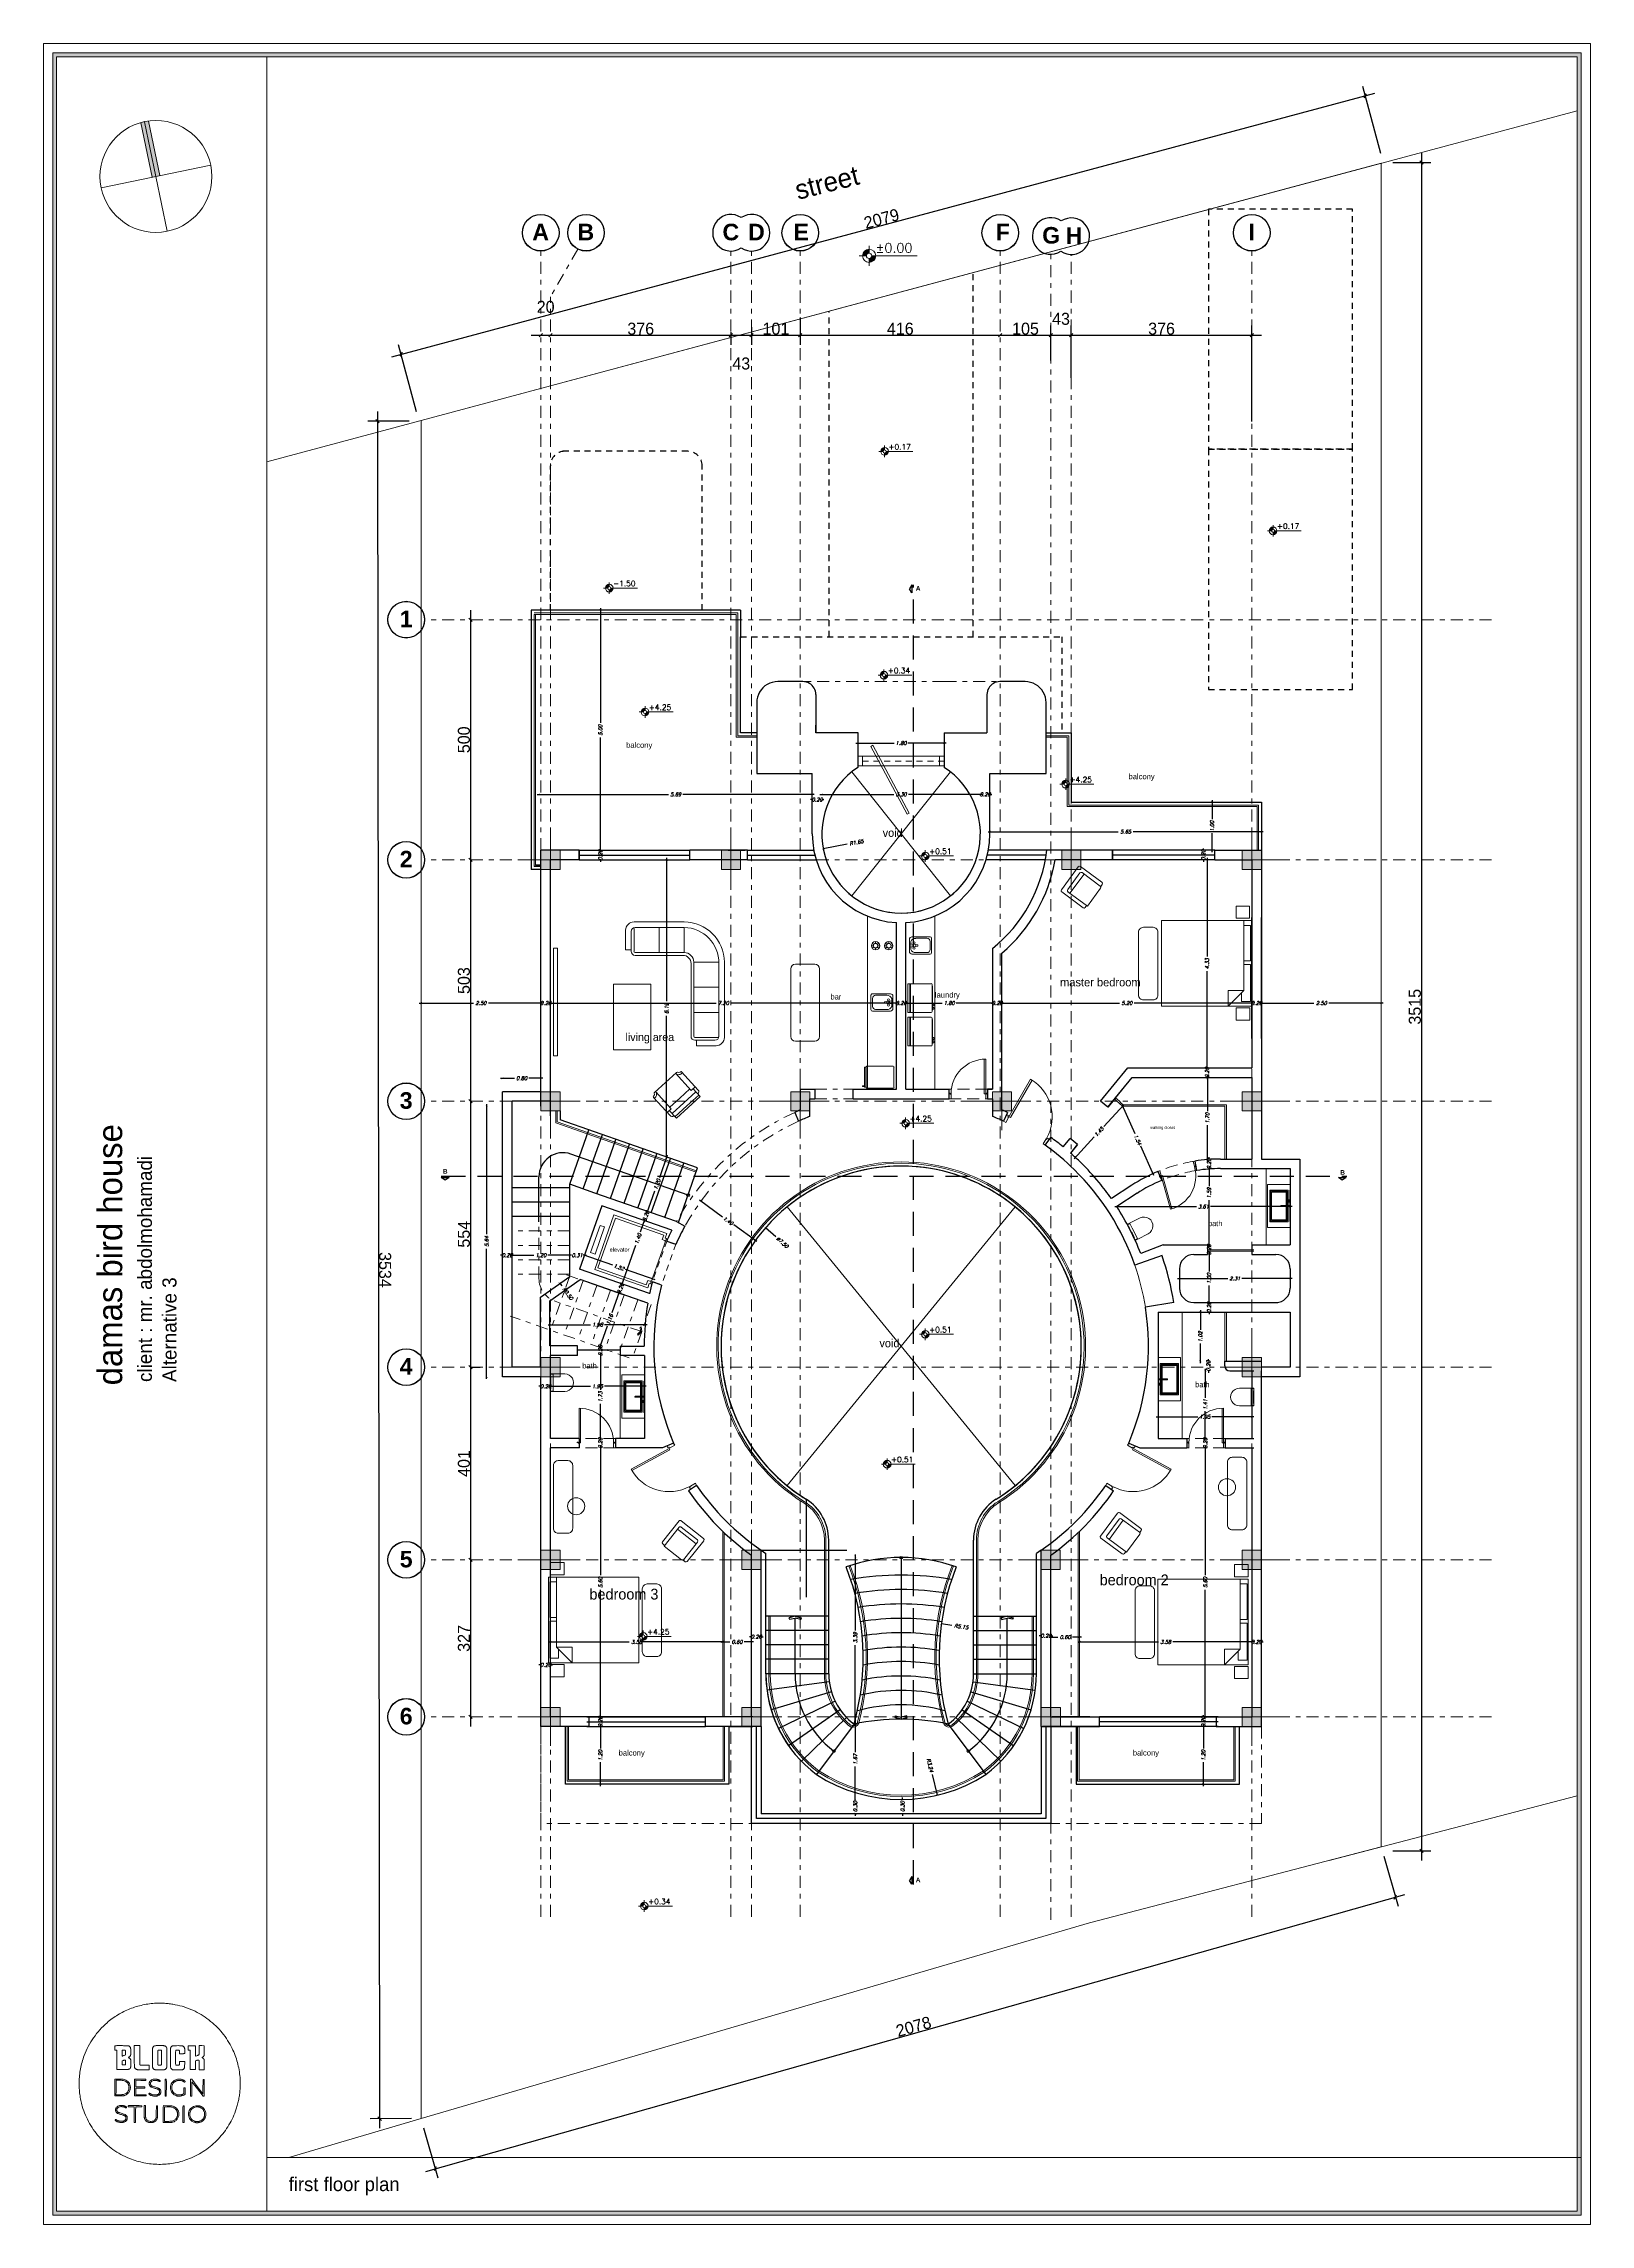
# Model space of a CAD drawing. Header units: metres. Extents: x 294 to 1101, y -498 to -355.
# Drawn here: x 527.59 to 559.79, y -409.02 to -363.62 of the extents above; entities that cross this region are included whole.
import ezdxf

# ---------------------------------------------------------------- set-up
doc = ezdxf.new("R2010")
doc.units = ezdxf.units.M
for name, pattern in [('DASHDOT2', [0.5, 0.25, -0.125, 0, -0.125]), ('DASHED', [0.75, 0.5, -0.25]), ('DASHED2', [0.375, 0.25, -0.125]), ('HIDDEN2', [0.1875, 0.125, -0.0625])]:
    doc.linetypes.add(name, pattern=pattern)
for name, color, linetype, lineweight in [('19-JARDINERIA', 80, 'Continuous', 0), ('2', 2, 'Continuous', 13), ('axe', 12, 'DASHDOT2', 9), ('clumn', 40, 'Continuous', 13), ('D', 2, 'Continuous', 13), ('dor', 30, 'Continuous', 13), ('elev1', 134, 'Continuous', 13), ('fur', 251, 'Continuous', 9), ('hid', 132, 'DASHED2', 9), ('land', 96, 'Continuous', 15), ('roof', 16, 'DASHDOT2', 18), ('wall', 7, 'Continuous', 25)]:
    doc.layers.add(name, color=color, linetype=linetype, lineweight=lineweight)
for name, color, linetype in [('4', 4, 'Continuous'), ('dim', 156, 'Continuous'), ('pool', 160, 'Continuous'), ('ramp', 46, 'Continuous'), ('SectionCutEdges', 7, 'Continuous'), ('stair', 142, 'Continuous'), ('text', 3, 'Continuous'), ('win', 206, 'Continuous')]:
    doc.layers.add(name, color=color, linetype=linetype)
doc.styles.add('alalala', font='bgothm.ttf', dxfattribs={"height": 0.2})
doc.styles.add('ITALICC', font='italicc')
doc.styles.add('ROMAND', font='romand.shx', dxfattribs={"height": 0.2})
doc.dimstyles.new('dim200', dxfattribs={"dimscale": 0.4, "dimtxt": 0.1885, "dimasz": 0.1, "dimexe": 0.15, "dimexo": 0.25, "dimgap": 0.07, "dimtad": 0, "dimzin": 0, "dimdsep": 46, "dimtxsty": 'ITALICC', "dimblk": 'ARCHTICK', "dimcen": 0.09, "dimdle": 0.1, "dimse1": 1, "dimse2": 1, "dimclrd": 211, "dimclrt": 3, "dimadec": 0, "dimazin": 0, "dimtfac": 1, "dimtix": 1, "dimtofl": 0, "dimtmove": 0, "dimatfit": 3, "dimldrblk": 'ARCHTICK', "dimfxl": 1, "dimtolj": 1, "dimtzin": 0, "dimlwd": 25, "dimarcsym": 0})
doc.dimstyles.new('DIMA', dxfattribs={"dimtxt": 0.25, "dimasz": 0.07, "dimexe": 0.2, "dimexo": 0.2, "dimgap": 0.01, "dimtad": 1, "dimdec": 0, "dimlfac": 100, "dimrnd": 1, "dimzin": 0, "dimdsep": 46, "dimtxsty": 'Standard', "dimblk1": 'OBLIQUE', "dimblk2": 'OBLIQUE', "dimsah": 1, "dimcen": 0.09, "dimdle": 0.2, "dimclrd": 1, "dimclre": 1, "dimclrt": 2, "dimadec": 0, "dimazin": 0, "dimtfac": 1, "dimtdec": 0, "dimtofl": 0, "dimtmove": 2, "dimatfit": 3, "dimldrblk": 'OBLIQUE', "dimfxl": 1, "dimtolj": 1, "dimtzin": 0, "dimarcsym": 0})

# ---------------------------------------------------------------- blocks, each defined once
blk = doc.blocks.new('D100r')
at = {"layer": 'dor'}
for p, q in [((-99.085, -11.965), (-99.085, -12.865)), ((-99.05, -12.865), (-99.05, -11.965)), ((-100, -12.87), (-100, -12.85)), ((-100, -12.85), (-99.97, -12.85)), ((-100, -13), (-100, -12.98)), ((-99.95, -13), (-100, -13)), ((-99.97, -12.85), (-99.97, -12.88)), ((-99.97, -12.88), (-99.95, -12.88)), ((-99.95, -12.88), (-99.95, -13)), ((-99.085, -12.865), (-99.05, -12.865)), ((-99.05, -12.88), (-99.05, -13)), ((-99.03, -12.88), (-99.05, -12.88)), ((-99.05, -13), (-99, -13)), ((-99, -12.85), (-99.03, -12.85)), ((-99.03, -12.85), (-99.03, -12.88)), ((-99, -12.87), (-99, -12.85)), ((-99, -13), (-99, -12.98))]:
    blk.add_line(p, q, dxfattribs=at)
blk.add_arc((-99.05, -12.865), 0.9, 90, 180, dxfattribs=at)
blk = doc.blocks.new('bed2')
at = {"layer": 'fur'}
for p, q in [((0, 1.8), (-1.9, 1.8)), ((-1.9, 1.8), (-1.9, 0)), ((-1.872, 1.7), (-1.872, 0.955)), ((-1.73, 1.7), (-1.872, 1.7)), ((-1.73, 1.8), (-1.73, 0.329)), ((0, 0), (0, 1.8)), ((-1.872, 0.955), (-1.73, 0.955)), ((-1.73, 0.878), (-1.872, 0.878)), ((-1.872, 0.878), (-1.872, 0.098)), ((-1.9, 0), (0, 0)), ((-1.872, 0.098), (-1.685, 0.098)), ((-1.73, 0.329), (-1.402, 0.329)), ((-1.73, 0.329), (-1.402, 0)), ((-1.685, 0.282), (-1.685, 0.098)), ((-1.402, 0), (-1.402, 0.329))]:
    blk.add_line(p, q, dxfattribs=at)
blk = doc.blocks.new('ewrwer')
at = {"layer": 'fur'}
for p, q in [((145.774, 55.014), (145.767, 54.967)), ((145.774, 54.919), (145.767, 54.967)), ((145.792, 55.059), (145.774, 55.014)), ((145.821, 55.097), (145.792, 55.059)), ((145.859, 55.126), (145.821, 55.097)), ((145.903, 55.144), (145.859, 55.126)), ((145.951, 55.151), (145.903, 55.144)), ((146.195, 55.151), (145.951, 55.151)), ((146.192, 54.967), (146.193, 55.035)), ((146.192, 54.967), (146.193, 54.899)), ((146.193, 55.035), (146.195, 55.142)), ((146.195, 55.149), (146.195, 55.151)), ((146.195, 55.149), (146.195, 55.149)), ((146.195, 55.149), (146.195, 55.149)), ((146.195, 55.149), (146.195, 55.149)), ((146.195, 55.149), (146.197, 55.149)), ((146.195, 55.148), (146.195, 55.149)), ((146.195, 55.148), (146.195, 55.148)), ((146.195, 55.148), (146.195, 55.148)), ((146.195, 55.148), (146.195, 55.148)), ((146.195, 55.148), (146.195, 55.148)), ((146.195, 55.148), (146.195, 55.148)), ((146.195, 55.147), (146.195, 55.148)), ((146.195, 55.147), (146.195, 55.147)), ((146.195, 55.146), (146.195, 55.147)), ((146.195, 55.147), (146.195, 55.147)), ((146.195, 55.146), (146.195, 55.146)), ((146.195, 55.145), (146.195, 55.146)), ((146.195, 55.146), (146.195, 55.146)), ((146.195, 55.146), (146.195, 55.146)), ((146.195, 55.146), (146.195, 55.146)), ((146.195, 55.144), (146.195, 55.145)), ((146.195, 55.145), (146.195, 55.145)), ((146.195, 55.145), (146.195, 55.145)), ((146.195, 55.144), (146.195, 55.144)), ((146.195, 55.144), (146.195, 55.144)), ((146.195, 55.143), (146.195, 55.144)), ((146.195, 55.143), (146.195, 55.143)), ((146.195, 55.142), (146.195, 55.143)), ((146.195, 55.143), (146.195, 55.143)), ((146.195, 55.143), (146.195, 55.143)), ((146.196, 55.142), (146.195, 55.142)), ((146.195, 55.142), (146.195, 55.142)), ((146.197, 55.149), (146.197, 55.149)), ((146.2, 55.149), (146.197, 55.149)), ((146.198, 55.142), (146.2, 55.142)), ((146.2, 55.149), (146.2, 55.149)), ((146.203, 55.149), (146.2, 55.149)), ((146.2, 55.142), (146.202, 55.142)), ((146.202, 55.142), (146.204, 55.142)), ((146.203, 55.149), (146.203, 55.149)), ((146.206, 55.149), (146.203, 55.149)), ((146.204, 55.142), (146.206, 55.142)), ((146.206, 55.149), (146.206, 55.149)), ((146.206, 55.149), (146.208, 55.149)), ((146.206, 55.142), (146.207, 55.142)), ((146.207, 55.142), (146.209, 55.142)), ((146.208, 55.149), (146.209, 55.149)), ((146.21, 55.149), (146.209, 55.149)), ((146.209, 55.142), (146.21, 55.142)), ((146.21, 55.149), (146.211, 55.149)), ((146.21, 55.142), (146.211, 55.142)), ((146.21, 55.142), (146.21, 55.142)), ((146.212, 55.149), (146.211, 55.149)), ((146.211, 55.142), (146.212, 55.142)), ((146.212, 55.149), (146.213, 55.149)), ((146.212, 55.142), (146.212, 55.142)), ((146.212, 55.142), (146.213, 55.142)), ((146.212, 55.142), (146.212, 55.142)), ((146.214, 55.149), (146.213, 55.149)), ((146.213, 55.142), (146.214, 55.142)), ((146.213, 55.142), (146.213, 55.142)), ((146.213, 55.142), (146.213, 55.142)), ((146.214, 55.149), (146.215, 55.149)), ((146.214, 55.142), (146.215, 55.142)), ((146.215, 55.149), (146.216, 55.149)), ((146.215, 55.149), (146.215, 55.149)), ((146.215, 55.142), (146.216, 55.142)), ((146.215, 55.142), (146.215, 55.142)), ((146.216, 55.149), (146.217, 55.149)), ((146.216, 55.149), (146.216, 55.149)), ((146.216, 55.149), (146.216, 55.149)), ((146.216, 55.149), (146.216, 55.149)), ((146.216, 55.149), (146.216, 55.149)), ((146.216, 55.149), (146.216, 55.149)), ((146.216, 55.149), (146.216, 55.149)), ((146.216, 55.142), (146.217, 55.142)), ((146.217, 55.149), (146.217, 55.149)), ((146.218, 55.149), (146.217, 55.149)), ((146.217, 55.149), (146.217, 55.149)), ((146.217, 55.149), (146.217, 55.149)), ((146.217, 55.149), (146.217, 55.149)), ((146.217, 55.149), (146.217, 55.149)), ((146.217, 55.149), (146.217, 55.149)), ((146.217, 55.149), (146.217, 55.149)), ((146.217, 55.149), (146.217, 55.149)), ((146.217, 55.149), (146.217, 55.149)), ((146.217, 55.149), (146.217, 55.149)), ((146.217, 55.149), (146.217, 55.149)), ((146.217, 55.149), (146.217, 55.149)), ((146.217, 55.149), (146.217, 55.149)), ((146.217, 55.149), (146.217, 55.149)), ((146.218, 55.149), (146.217, 55.149)), ((146.217, 55.149), (146.217, 55.149)), ((146.217, 55.142), (146.218, 55.142)), ((146.218, 55.149), (146.218, 55.149)), ((146.218, 55.149), (146.218, 55.149)), ((146.218, 55.149), (146.218, 55.149)), ((146.218, 55.149), (146.218, 55.149)), ((146.218, 55.149), (146.218, 55.149)), ((146.218, 55.149), (146.218, 55.149)), ((146.218, 55.149), (146.219, 55.149)), ((146.218, 55.149), (146.218, 55.149)), ((146.218, 55.149), (146.218, 55.149)), ((146.218, 55.149), (146.218, 55.149)), ((146.218, 55.149), (146.218, 55.149)), ((146.218, 55.149), (146.218, 55.149)), ((146.218, 55.149), (146.219, 55.149)), ((146.218, 55.149), (146.218, 55.149)), ((146.218, 55.149), (146.218, 55.149)), ((146.218, 55.142), (146.219, 55.142)), ((146.219, 55.149), (146.219, 55.149)), ((146.219, 55.149), (146.219, 55.149)), ((146.219, 55.149), (146.225, 55.149)), ((146.219, 55.149), (146.219, 55.149)), ((146.219, 55.142), (146.248, 55.143)), ((146.223, 55.149), (146.23, 55.149)), ((146.229, 55.149), (146.225, 55.149)), ((146.239, 55.149), (146.229, 55.149)), ((146.23, 55.149), (146.239, 55.149)), ((146.239, 55.149), (146.243, 55.149)), ((146.242, 55.061), (146.243, 55.061)), ((146.242, 55.061), (146.242, 54.967)), ((146.242, 55.061), (146.242, 55.061)), ((146.242, 55.061), (146.242, 55.061)), ((146.242, 55.061), (146.242, 55.061)), ((146.242, 54.967), (146.242, 54.951)), ((146.242, 54.951), (146.243, 54.951)), ((146.242, 54.951), (146.242, 54.951)), ((146.242, 54.951), (146.242, 54.951)), ((146.242, 54.951), (146.242, 54.951)), ((146.242, 54.95), (146.242, 54.873)), ((146.242, 54.95), (146.243, 54.95)), ((146.242, 54.95), (146.242, 54.95)), ((146.242, 54.95), (146.242, 54.95)), ((146.242, 54.95), (146.242, 54.95)), ((146.242, 54.95), (146.242, 54.95)), ((146.243, 55.149), (146.248, 55.149)), ((146.243, 55.1), (146.248, 55.1)), ((146.243, 55.1), (146.243, 55.1)), ((146.243, 55.1), (146.243, 55.1)), ((146.243, 55.1), (146.243, 55.099)), ((146.243, 55.1), (146.243, 55.1)), ((146.243, 55.1), (146.243, 55.1)), ((146.243, 55.1), (146.243, 55.1)), ((146.243, 55.1), (146.243, 55.1)), ((146.243, 55.1), (146.243, 55.1)), ((146.243, 55.1), (146.243, 55.1)), ((146.243, 55.1), (146.243, 55.1)), ((146.243, 55.1), (146.243, 55.1)), ((146.243, 55.099), (146.243, 55.098)), ((146.243, 55.099), (146.243, 55.099)), ((146.243, 55.099), (146.243, 55.099)), ((146.243, 55.099), (146.243, 55.099)), ((146.243, 55.099), (146.243, 55.099)), ((146.243, 55.099), (146.243, 55.099)), ((146.243, 55.099), (146.243, 55.099)), ((146.243, 55.099), (146.243, 55.099)), ((146.243, 55.099), (146.243, 55.099)), ((146.243, 55.099), (146.243, 55.099)), ((146.243, 55.099), (146.243, 55.099)), ((146.243, 55.099), (146.243, 55.099)), ((146.243, 55.099), (146.243, 55.099)), ((146.243, 55.099), (146.243, 55.099)), ((146.243, 55.099), (146.243, 55.099)), ((146.243, 55.099), (146.243, 55.099)), ((146.243, 55.099), (146.243, 55.099)), ((146.243, 55.099), (146.243, 55.099)), ((146.243, 55.099), (146.243, 55.099)), ((146.243, 55.098), (146.243, 55.098)), ((146.243, 55.098), (146.243, 55.098)), ((146.243, 55.098), (146.243, 55.098)), ((146.243, 55.098), (146.243, 55.098)), ((146.243, 55.098), (146.243, 55.098)), ((146.243, 55.098), (146.243, 55.098)), ((146.243, 55.098), (146.243, 55.098)), ((146.243, 55.098), (146.243, 55.098)), ((146.243, 55.098), (146.243, 55.098)), ((146.243, 55.098), (146.243, 55.097)), ((146.243, 55.098), (146.243, 55.098)), ((146.243, 55.098), (146.243, 55.098)), ((146.243, 55.097), (146.243, 55.096)), ((146.243, 55.097), (146.243, 55.097)), ((146.243, 55.097), (146.243, 55.097)), ((146.243, 55.097), (146.243, 55.097)), ((146.243, 55.096), (146.248, 55.096)), ((146.243, 55.096), (146.243, 55.096)), ((146.243, 55.096), (146.243, 55.096)), ((146.243, 55.096), (146.243, 55.096)), ((146.243, 55.096), (146.243, 55.064)), ((146.243, 55.064), (146.243, 55.064)), ((146.243, 55.064), (146.243, 55.061)), ((146.243, 55.061), (146.243, 54.967)), ((146.243, 54.951), (146.243, 54.967)), ((146.243, 54.967), (146.243, 54.967)), ((146.243, 54.951), (146.243, 54.95)), ((146.243, 54.951), (146.243, 54.951)), ((146.243, 54.873), (146.243, 54.95)), ((146.243, 54.95), (146.243, 54.95)), ((146.248, 55.149), (146.248, 55.149)), ((146.248, 55.149), (146.248, 55.149)), ((146.248, 55.149), (146.248, 55.148)), ((146.248, 55.149), (146.248, 55.149)), ((146.248, 55.148), (146.248, 55.147)), ((146.248, 55.147), (146.248, 55.146)), ((146.248, 55.147), (146.248, 55.147)), ((146.248, 55.146), (146.248, 55.145)), ((146.248, 55.145), (146.248, 55.144)), ((146.248, 55.144), (146.248, 55.143)), ((146.248, 55.143), (146.248, 55.1)), ((146.248, 55.1), (146.248, 55.1)), ((146.248, 55.1), (146.248, 55.1)), ((146.248, 55.1), (146.248, 55.099)), ((146.248, 55.1), (146.248, 55.1)), ((146.248, 55.099), (146.248, 55.099)), ((146.248, 55.099), (146.248, 55.099)), ((146.248, 55.099), (146.248, 55.098)), ((146.248, 55.098), (146.248, 55.098)), ((146.248, 55.098), (146.248, 55.097)), ((146.248, 55.097), (146.248, 55.096)), ((146.248, 55.097), (146.248, 55.097)), ((146.248, 55.096), (146.248, 55.096)), ((146.248, 55.096), (146.248, 54.838)), ((145.792, 54.875), (145.774, 54.919)), ((145.821, 54.837), (145.792, 54.875)), ((145.859, 54.808), (145.821, 54.837)), ((145.904, 54.789), (145.859, 54.808)), ((145.951, 54.783), (145.904, 54.789)), ((146.195, 54.783), (145.951, 54.783)), ((146.193, 54.899), (146.195, 54.792)), ((146.196, 54.792), (146.195, 54.792)), ((146.195, 54.792), (146.195, 54.792)), ((146.195, 54.792), (146.195, 54.791)), ((146.195, 54.791), (146.195, 54.79)), ((146.195, 54.791), (146.195, 54.791)), ((146.195, 54.791), (146.195, 54.791)), ((146.195, 54.79), (146.195, 54.79)), ((146.195, 54.79), (146.195, 54.789)), ((146.195, 54.79), (146.195, 54.79)), ((146.195, 54.789), (146.195, 54.788)), ((146.195, 54.789), (146.195, 54.789)), ((146.195, 54.789), (146.195, 54.789)), ((146.195, 54.789), (146.195, 54.789)), ((146.195, 54.788), (146.195, 54.788)), ((146.195, 54.788), (146.195, 54.788)), ((146.195, 54.788), (146.195, 54.788)), ((146.195, 54.788), (146.195, 54.787)), ((146.195, 54.787), (146.195, 54.787)), ((146.195, 54.787), (146.195, 54.786)), ((146.195, 54.787), (146.195, 54.787)), ((146.195, 54.787), (146.195, 54.787)), ((146.195, 54.787), (146.195, 54.787)), ((146.195, 54.786), (146.195, 54.786)), ((146.195, 54.786), (146.195, 54.786)), ((146.195, 54.786), (146.195, 54.785)), ((146.195, 54.786), (146.195, 54.786)), ((146.195, 54.786), (146.195, 54.786)), ((146.195, 54.786), (146.195, 54.786)), ((146.195, 54.786), (146.195, 54.786)), ((146.195, 54.786), (146.195, 54.786)), ((146.195, 54.785), (146.195, 54.785)), ((146.195, 54.785), (146.195, 54.785)), ((146.195, 54.785), (146.195, 54.785)), ((146.195, 54.785), (146.195, 54.783)), ((146.195, 54.785), (146.197, 54.785)), ((146.197, 54.785), (146.197, 54.785)), ((146.2, 54.785), (146.197, 54.785)), ((146.198, 54.792), (146.2, 54.792)), ((146.2, 54.792), (146.202, 54.792)), ((146.2, 54.785), (146.2, 54.785)), ((146.203, 54.785), (146.2, 54.785)), ((146.202, 54.792), (146.204, 54.792)), ((146.203, 54.785), (146.203, 54.785)), ((146.206, 54.785), (146.203, 54.785)), ((146.204, 54.792), (146.206, 54.792)), ((146.206, 54.792), (146.208, 54.792)), ((146.206, 54.785), (146.206, 54.785)), ((146.206, 54.785), (146.208, 54.785)), ((146.208, 54.792), (146.209, 54.792)), ((146.208, 54.785), (146.209, 54.785)), ((146.209, 54.792), (146.21, 54.792)), ((146.21, 54.785), (146.209, 54.785)), ((146.21, 54.792), (146.211, 54.792)), ((146.21, 54.792), (146.21, 54.792)), ((146.21, 54.785), (146.211, 54.785)), ((146.211, 54.792), (146.212, 54.792)), ((146.212, 54.785), (146.211, 54.785)), ((146.212, 54.792), (146.212, 54.791)), ((146.212, 54.791), (146.212, 54.791)), ((146.212, 54.791), (146.212, 54.791)), ((146.212, 54.791), (146.213, 54.791)), ((146.212, 54.785), (146.213, 54.785)), ((146.213, 54.791), (146.213, 54.791)), ((146.213, 54.791), (146.213, 54.791)), ((146.213, 54.791), (146.214, 54.791)), ((146.214, 54.785), (146.213, 54.785)), ((146.214, 54.791), (146.215, 54.791)), ((146.214, 54.785), (146.215, 54.785)), ((146.215, 54.791), (146.216, 54.791)), ((146.215, 54.785), (146.216, 54.785)), ((146.215, 54.785), (146.215, 54.785)), ((146.216, 54.791), (146.216, 54.791)), ((146.216, 54.791), (146.217, 54.791)), ((146.216, 54.785), (146.216, 54.785)), ((146.216, 54.785), (146.216, 54.785)), ((146.216, 54.785), (146.216, 54.785)), ((146.216, 54.785), (146.217, 54.785)), ((146.216, 54.785), (146.216, 54.785)), ((146.217, 54.791), (146.218, 54.791)), ((146.217, 54.785), (146.217, 54.785)), ((146.217, 54.785), (146.217, 54.785)), ((146.217, 54.785), (146.217, 54.785)), ((146.217, 54.785), (146.217, 54.785)), ((146.218, 54.785), (146.217, 54.785)), ((146.217, 54.785), (146.217, 54.785)), ((146.217, 54.785), (146.217, 54.785)), ((146.217, 54.785), (146.217, 54.785)), ((146.217, 54.785), (146.217, 54.785)), ((146.217, 54.785), (146.217, 54.785)), ((146.217, 54.785), (146.217, 54.785)), ((146.217, 54.785), (146.217, 54.785)), ((146.217, 54.785), (146.217, 54.785)), ((146.217, 54.785), (146.217, 54.785)), ((146.217, 54.785), (146.217, 54.785)), ((146.217, 54.785), (146.217, 54.785)), ((146.217, 54.785), (146.217, 54.785)), ((146.217, 54.785), (146.217, 54.785)), ((146.217, 54.785), (146.217, 54.785)), ((146.217, 54.785), (146.218, 54.785)), ((146.217, 54.785), (146.217, 54.785)), ((146.218, 54.791), (146.219, 54.791)), ((146.218, 54.785), (146.218, 54.785)), ((146.218, 54.785), (146.218, 54.785)), ((146.218, 54.785), (146.218, 54.785)), ((146.218, 54.785), (146.218, 54.785)), ((146.218, 54.785), (146.218, 54.785)), ((146.218, 54.785), (146.218, 54.785)), ((146.218, 54.785), (146.218, 54.785)), ((146.218, 54.785), (146.218, 54.785)), ((146.218, 54.785), (146.218, 54.785)), ((146.218, 54.785), (146.218, 54.785)), ((146.219, 54.785), (146.218, 54.785)), ((146.218, 54.785), (146.219, 54.785)), ((146.218, 54.785), (146.218, 54.785)), ((146.218, 54.785), (146.218, 54.785)), ((146.219, 54.791), (146.248, 54.791)), ((146.219, 54.785), (146.219, 54.785)), ((146.219, 54.785), (146.219, 54.785)), ((146.219, 54.785), (146.219, 54.785)), ((146.223, 54.785), (146.219, 54.785)), ((146.219, 54.785), (146.219, 54.785)), ((146.223, 54.785), (146.23, 54.785)), ((146.224, 54.785), (146.223, 54.785)), ((146.224, 54.785), (146.239, 54.785)), ((146.23, 54.785), (146.239, 54.785)), ((146.243, 54.785), (146.239, 54.785)), ((146.242, 54.873), (146.243, 54.873)), ((146.242, 54.873), (146.242, 54.873)), ((146.242, 54.873), (146.242, 54.873)), ((146.243, 54.873), (146.243, 54.87)), ((146.243, 54.87), (146.243, 54.87)), ((146.243, 54.837), (146.243, 54.87)), ((146.243, 54.838), (146.248, 54.838)), ((146.243, 54.838), (146.243, 54.838)), ((146.243, 54.838), (146.243, 54.838)), ((146.243, 54.837), (146.243, 54.837)), ((146.243, 54.837), (146.243, 54.837)), ((146.243, 54.837), (146.243, 54.837)), ((146.243, 54.837), (146.243, 54.836)), ((146.243, 54.837), (146.243, 54.837)), ((146.243, 54.836), (146.243, 54.836)), ((146.243, 54.836), (146.243, 54.836)), ((146.243, 54.836), (146.243, 54.836)), ((146.243, 54.836), (146.243, 54.836)), ((146.243, 54.836), (146.243, 54.836)), ((146.243, 54.836), (146.243, 54.836)), ((146.243, 54.836), (146.243, 54.836)), ((146.243, 54.836), (146.243, 54.836)), ((146.243, 54.836), (146.243, 54.835)), ((146.243, 54.835), (146.243, 54.835)), ((146.243, 54.835), (146.243, 54.835)), ((146.243, 54.835), (146.243, 54.835)), ((146.243, 54.835), (146.243, 54.835)), ((146.243, 54.835), (146.243, 54.835)), ((146.243, 54.835), (146.243, 54.835)), ((146.243, 54.835), (146.243, 54.835)), ((146.243, 54.835), (146.243, 54.835)), ((146.243, 54.835), (146.243, 54.835)), ((146.243, 54.835), (146.243, 54.834)), ((146.243, 54.835), (146.243, 54.835)), ((146.243, 54.835), (146.243, 54.835)), ((146.243, 54.835), (146.243, 54.835)), ((146.243, 54.835), (146.243, 54.835)), ((146.243, 54.835), (146.243, 54.835)), ((146.243, 54.835), (146.243, 54.835)), ((146.243, 54.835), (146.243, 54.835)), ((146.243, 54.835), (146.243, 54.835)), ((146.243, 54.834), (146.248, 54.834)), ((146.243, 54.834), (146.243, 54.834)), ((146.243, 54.834), (146.243, 54.834)), ((146.243, 54.834), (146.243, 54.834)), ((146.243, 54.834), (146.243, 54.834)), ((146.243, 54.834), (146.243, 54.834)), ((146.243, 54.834), (146.243, 54.834)), ((146.243, 54.834), (146.243, 54.834)), ((146.243, 54.834), (146.243, 54.834)), ((146.243, 54.834), (146.243, 54.834)), ((146.243, 54.834), (146.243, 54.834)), ((146.243, 54.834), (146.243, 54.834)), ((146.243, 54.834), (146.243, 54.834)), ((146.243, 54.834), (146.243, 54.834)), ((146.243, 54.834), (146.243, 54.834)), ((146.248, 54.784), (146.243, 54.785)), ((146.248, 54.838), (146.248, 54.837)), ((146.248, 54.837), (146.248, 54.837)), ((146.248, 54.837), (146.248, 54.836)), ((146.248, 54.836), (146.248, 54.835)), ((146.248, 54.836), (146.248, 54.836)), ((146.248, 54.835), (146.248, 54.834)), ((146.248, 54.835), (146.248, 54.835)), ((146.248, 54.835), (146.248, 54.835)), ((146.248, 54.834), (146.248, 54.834)), ((146.248, 54.834), (146.248, 54.834)), ((146.248, 54.834), (146.248, 54.834)), ((146.248, 54.834), (146.248, 54.834)), ((146.248, 54.834), (146.248, 54.791)), ((146.248, 54.791), (146.248, 54.79)), ((146.248, 54.79), (146.248, 54.789)), ((146.248, 54.789), (146.248, 54.788)), ((146.248, 54.788), (146.248, 54.787)), ((146.248, 54.787), (146.248, 54.786)), ((146.248, 54.786), (146.248, 54.785)), ((146.248, 54.786), (146.248, 54.786)), ((146.248, 54.785), (146.248, 54.785)), ((146.248, 54.785), (146.248, 54.785)), ((146.248, 54.785), (146.248, 54.784))]:
    blk.add_line(p, q, dxfattribs=at)
blk = doc.blocks.new('dfsdsf')
at = {"layer": 'fur'}
for p, q in [((144.308, 54.369), (144.308, 54.839)), ((144.308, 54.839), (145.208, 54.839)), ((145.084, 54.796), (144.431, 54.796)), ((144.431, 54.796), (144.431, 54.413)), ((144.451, 54.776), (144.451, 54.772)), ((144.455, 54.776), (144.451, 54.776)), ((144.451, 54.773), (144.451, 54.774)), ((144.451, 54.774), (144.452, 54.774)), ((144.451, 54.772), (144.451, 54.773)), ((144.451, 54.773), (144.451, 54.773)), ((144.451, 54.772), (144.451, 54.772)), ((144.451, 54.772), (144.451, 54.439)), ((144.452, 54.774), (144.452, 54.775)), ((144.452, 54.775), (144.453, 54.775)), ((144.453, 54.775), (144.453, 54.776)), ((144.453, 54.776), (144.454, 54.776)), ((144.453, 54.775), (144.453, 54.775)), ((144.454, 54.776), (144.455, 54.776)), ((144.455, 54.776), (144.455, 54.776)), ((145.06, 54.776), (144.455, 54.776)), ((145.044, 54.756), (144.471, 54.756)), ((144.471, 54.756), (144.471, 54.453)), ((144.745, 54.561), (144.746, 54.562)), ((144.745, 54.561), (144.745, 54.559)), ((144.745, 54.561), (144.745, 54.561)), ((144.745, 54.561), (144.745, 54.561)), ((144.745, 54.558), (144.745, 54.561)), ((144.745, 54.559), (144.745, 54.558)), ((144.745, 54.551), (144.745, 54.559)), ((144.745, 54.558), (144.745, 54.558)), ((144.745, 54.558), (144.745, 54.558)), ((144.745, 54.553), (144.745, 54.558)), ((144.745, 54.558), (144.746, 54.556)), ((144.745, 54.55), (144.746, 54.554)), ((144.745, 54.552), (144.745, 54.553)), ((144.745, 54.553), (144.746, 54.553)), ((144.745, 54.552), (144.745, 54.552)), ((144.745, 54.551), (144.745, 54.552)), ((144.745, 54.552), (144.745, 54.55)), ((144.745, 54.55), (144.745, 54.552)), ((144.746, 54.551), (144.745, 54.549)), ((144.745, 54.55), (144.745, 54.551)), ((144.745, 54.548), (144.745, 54.551)), ((144.745, 54.551), (144.745, 54.549)), ((144.745, 54.549), (144.745, 54.55)), ((144.745, 54.549), (144.745, 54.55)), ((144.745, 54.549), (144.745, 54.55)), ((144.745, 54.549), (144.745, 54.549)), ((144.745, 54.548), (144.745, 54.549)), ((144.745, 54.549), (144.745, 54.549)), ((144.745, 54.549), (144.745, 54.549)), ((144.745, 54.547), (144.745, 54.549)), ((144.745, 54.549), (144.745, 54.549)), ((144.745, 54.549), (144.745, 54.548)), ((144.745, 54.549), (144.745, 54.547)), ((144.745, 54.549), (144.745, 54.548)), ((144.745, 54.548), (144.745, 54.544)), ((144.745, 54.548), (144.745, 54.548)), ((144.745, 54.548), (144.745, 54.548)), ((144.745, 54.548), (144.745, 54.547)), ((144.745, 54.548), (144.745, 54.548)), ((144.745, 54.547), (144.745, 54.546)), ((144.745, 54.546), (144.745, 54.547)), ((144.745, 54.547), (144.745, 54.544)), ((144.745, 54.547), (144.745, 54.546)), ((144.745, 54.546), (144.745, 54.546)), ((144.745, 54.546), (144.745, 54.546)), ((144.745, 54.546), (144.745, 54.544)), ((144.746, 54.546), (144.745, 54.545)), ((144.745, 54.546), (144.745, 54.544)), ((144.745, 54.546), (144.745, 54.546)), ((144.745, 54.545), (144.745, 54.544)), ((144.745, 54.545), (144.746, 54.544)), ((144.745, 54.544), (144.745, 54.544)), ((144.745, 54.544), (144.745, 54.544)), ((144.745, 54.544), (144.745, 54.544)), ((144.745, 54.544), (144.746, 54.544)), ((144.746, 54.544), (144.745, 54.544)), ((144.745, 54.544), (144.745, 54.544)), ((144.745, 54.544), (144.746, 54.543)), ((144.745, 54.544), (144.745, 54.543)), ((144.745, 54.543), (144.745, 54.544)), ((144.745, 54.544), (144.745, 54.54)), ((144.745, 54.544), (144.746, 54.543)), ((144.745, 54.543), (144.745, 54.543)), ((144.745, 54.54), (144.745, 54.543)), ((144.745, 54.543), (144.746, 54.543)), ((144.745, 54.543), (144.745, 54.54)), ((144.746, 54.542), (144.745, 54.54)), ((144.745, 54.54), (144.745, 54.54)), ((144.745, 54.54), (144.745, 54.54)), ((144.745, 54.539), (144.745, 54.54)), ((144.745, 54.54), (144.745, 54.54)), ((144.745, 54.54), (144.745, 54.535)), ((144.745, 54.54), (144.745, 54.539)), ((144.746, 54.538), (144.745, 54.539)), ((144.745, 54.539), (144.745, 54.535)), ((144.745, 54.535), (144.746, 54.538)), ((144.746, 54.538), (144.745, 54.535)), ((144.746, 54.537), (144.745, 54.535)), ((144.745, 54.535), (144.745, 54.535)), ((144.745, 54.535), (144.745, 54.535)), ((144.745, 54.535), (144.745, 54.535)), ((144.745, 54.535), (144.745, 54.533)), ((144.745, 54.535), (144.745, 54.533)), ((144.745, 54.535), (144.745, 54.534)), ((144.745, 54.535), (144.745, 54.535)), ((144.745, 54.535), (144.746, 54.534)), ((144.745, 54.533), (144.745, 54.534)), ((144.745, 54.534), (144.746, 54.534)), ((144.745, 54.534), (144.746, 54.533)), ((144.746, 54.534), (144.745, 54.534)), ((144.745, 54.534), (144.745, 54.53)), ((144.745, 54.533), (144.745, 54.528)), ((144.745, 54.533), (144.745, 54.52)), ((144.745, 54.533), (144.745, 54.533)), ((144.746, 54.533), (144.745, 54.53)), ((144.745, 54.53), (144.745, 54.529)), ((144.745, 54.528), (144.746, 54.529)), ((144.746, 54.529), (144.745, 54.529)), ((144.745, 54.529), (144.745, 54.528)), ((144.745, 54.528), (144.746, 54.529)), ((144.746, 54.526), (144.745, 54.528)), ((144.745, 54.528), (144.745, 54.525)), ((144.745, 54.528), (144.746, 54.524)), ((144.745, 54.525), (144.745, 54.524)), ((144.745, 54.524), (144.745, 54.52)), ((144.745, 54.524), (144.746, 54.524)), ((144.745, 54.524), (144.746, 54.52)), ((144.745, 54.514), (144.745, 54.52)), ((144.745, 54.52), (144.745, 54.514)), ((144.746, 54.519), (144.745, 54.52)), ((144.745, 54.52), (144.746, 54.52)), ((144.745, 54.514), (144.746, 54.519)), ((144.746, 54.517), (144.745, 54.514)), ((144.745, 54.514), (144.745, 54.514)), ((144.745, 54.453), (144.745, 54.514)), ((144.746, 54.514), (144.745, 54.514)), ((144.746, 54.563), (144.747, 54.564)), ((144.746, 54.563), (144.747, 54.564)), ((144.746, 54.562), (144.746, 54.563)), ((144.746, 54.563), (144.746, 54.563)), ((144.746, 54.561), (144.746, 54.563)), ((144.746, 54.561), (144.746, 54.562)), ((144.746, 54.562), (144.746, 54.562)), ((144.746, 54.56), (144.746, 54.561)), ((144.746, 54.561), (144.746, 54.561)), ((144.746, 54.561), (144.746, 54.561)), ((144.746, 54.56), (144.746, 54.561)), ((144.746, 54.561), (144.746, 54.56)), ((144.746, 54.561), (144.746, 54.561)), ((144.746, 54.561), (144.746, 54.561)), ((144.746, 54.56), (144.746, 54.56)), ((144.746, 54.56), (144.746, 54.559)), ((144.746, 54.559), (144.746, 54.56)), ((144.746, 54.56), (144.746, 54.56)), ((144.746, 54.56), (144.746, 54.56)), ((144.746, 54.56), (144.746, 54.56)), ((144.746, 54.56), (144.746, 54.56)), ((144.746, 54.56), (144.746, 54.56)), ((144.746, 54.56), (144.746, 54.56)), ((144.746, 54.56), (144.746, 54.56)), ((144.746, 54.559), (144.746, 54.559)), ((144.746, 54.559), (144.746, 54.559)), ((144.746, 54.558), (144.746, 54.559)), ((144.746, 54.559), (144.746, 54.559)), ((144.746, 54.559), (144.746, 54.559)), ((144.746, 54.559), (144.746, 54.558)), ((144.746, 54.559), (144.746, 54.559)), ((144.746, 54.559), (144.746, 54.559)), ((144.746, 54.558), (144.746, 54.557)), ((144.746, 54.558), (144.746, 54.558)), ((144.746, 54.558), (144.746, 54.558)), ((144.746, 54.558), (144.746, 54.558)), ((144.746, 54.558), (144.746, 54.558)), ((144.746, 54.558), (144.746, 54.558)), ((144.746, 54.558), (144.746, 54.557)), ((144.746, 54.557), (144.746, 54.558)), ((144.746, 54.558), (144.746, 54.558)), ((144.746, 54.558), (144.746, 54.558)), ((144.746, 54.557), (144.746, 54.558)), ((144.746, 54.558), (144.746, 54.558)), ((144.746, 54.558), (144.746, 54.558)), ((144.746, 54.558), (144.746, 54.558)), ((144.746, 54.558), (144.746, 54.558)), ((144.746, 54.558), (144.746, 54.558)), ((144.746, 54.558), (144.746, 54.558)), ((144.746, 54.557), (144.746, 54.557)), ((144.746, 54.557), (144.746, 54.557)), ((144.746, 54.557), (144.746, 54.557)), ((144.746, 54.557), (144.746, 54.557)), ((144.746, 54.556), (144.746, 54.557)), ((144.746, 54.557), (144.746, 54.557)), ((144.746, 54.557), (144.746, 54.557)), ((144.746, 54.556), (144.746, 54.557)), ((144.746, 54.557), (144.746, 54.557)), ((144.746, 54.556), (144.746, 54.556)), ((144.746, 54.556), (144.746, 54.556)), ((144.746, 54.554), (144.746, 54.556)), ((144.746, 54.556), (144.746, 54.556)), ((144.747, 54.555), (144.746, 54.551)), ((144.747, 54.555), (144.746, 54.551)), ((144.746, 54.551), (144.747, 54.555)), ((144.746, 54.554), (144.747, 54.555)), ((144.746, 54.553), (144.746, 54.554)), ((144.746, 54.554), (144.746, 54.554)), ((144.746, 54.554), (144.746, 54.554)), ((144.746, 54.554), (144.746, 54.551)), ((144.746, 54.554), (144.746, 54.554)), ((144.746, 54.554), (144.746, 54.552)), ((144.746, 54.554), (144.746, 54.551)), ((144.746, 54.552), (144.746, 54.554)), ((144.746, 54.554), (144.746, 54.554)), ((144.747, 54.552), (144.746, 54.548)), ((144.747, 54.552), (144.746, 54.551)), ((144.746, 54.552), (144.746, 54.551)), ((144.746, 54.551), (144.746, 54.552)), ((144.746, 54.548), (144.746, 54.551)), ((144.746, 54.551), (144.746, 54.551)), ((144.746, 54.551), (144.746, 54.547)), ((144.746, 54.551), (144.746, 54.551)), ((144.746, 54.551), (144.746, 54.548)), ((144.746, 54.547), (144.746, 54.551)), ((144.746, 54.551), (144.746, 54.547)), ((144.746, 54.551), (144.746, 54.551)), ((144.746, 54.551), (144.746, 54.547)), ((144.746, 54.551), (144.746, 54.547)), ((144.746, 54.547), (144.746, 54.551)), ((144.746, 54.551), (144.746, 54.551)), ((144.746, 54.551), (144.746, 54.548)), ((144.746, 54.551), (144.746, 54.551)), ((144.746, 54.551), (144.746, 54.551)), ((144.746, 54.548), (144.746, 54.551)), ((144.746, 54.551), (144.746, 54.547)), ((144.746, 54.549), (144.746, 54.551)), ((144.746, 54.547), (144.746, 54.551)), ((144.746, 54.548), (144.746, 54.551)), ((144.746, 54.548), (144.746, 54.549)), ((144.746, 54.548), (144.746, 54.548)), ((144.746, 54.548), (144.746, 54.547)), ((144.746, 54.548), (144.746, 54.548)), ((144.747, 54.548), (144.746, 54.548)), ((144.746, 54.548), (144.746, 54.548)), ((144.746, 54.548), (144.746, 54.547)), ((144.746, 54.548), (144.746, 54.548)), ((144.746, 54.547), (144.746, 54.548)), ((144.746, 54.548), (144.746, 54.547)), ((144.746, 54.547), (144.746, 54.548)), ((144.746, 54.548), (144.746, 54.547)), ((144.746, 54.547), (144.746, 54.548)), ((144.746, 54.546), (144.746, 54.547)), ((144.746, 54.547), (144.746, 54.547)), ((144.746, 54.547), (144.746, 54.547)), ((144.746, 54.547), (144.746, 54.547)), ((144.746, 54.547), (144.746, 54.547)), ((144.746, 54.547), (144.746, 54.547)), ((144.746, 54.547), (144.746, 54.547)), ((144.746, 54.547), (144.746, 54.547)), ((144.746, 54.545), (144.746, 54.547)), ((144.746, 54.547), (144.746, 54.547)), ((144.746, 54.545), (144.746, 54.547)), ((144.746, 54.547), (144.746, 54.547)), ((144.746, 54.547), (144.746, 54.547)), ((144.746, 54.547), (144.746, 54.547)), ((144.746, 54.547), (144.746, 54.545)), ((144.746, 54.547), (144.746, 54.547)), ((144.746, 54.547), (144.746, 54.547)), ((144.746, 54.546), (144.746, 54.547)), ((144.746, 54.547), (144.746, 54.547)), ((144.746, 54.547), (144.746, 54.547)), ((144.746, 54.545), (144.746, 54.547)), ((144.746, 54.547), (144.746, 54.547)), ((144.746, 54.545), (144.746, 54.547)), ((144.746, 54.547), (144.746, 54.547)), ((144.746, 54.547), (144.746, 54.547)), ((144.746, 54.547), (144.746, 54.545)), ((144.746, 54.547), (144.746, 54.547)), ((144.746, 54.547), (144.746, 54.547)), ((144.746, 54.547), (144.746, 54.546)), ((144.746, 54.545), (144.746, 54.547)), ((144.746, 54.547), (144.746, 54.547)), ((144.746, 54.547), (144.746, 54.547)), ((144.746, 54.547), (144.746, 54.546)), ((144.746, 54.546), (144.746, 54.547)), ((144.746, 54.547), (144.746, 54.547)), ((144.746, 54.547), (144.746, 54.547)), ((144.746, 54.547), (144.746, 54.547)), ((144.746, 54.547), (144.746, 54.547)), ((144.746, 54.547), (144.746, 54.546)), ((144.746, 54.547), (144.746, 54.547)), ((144.747, 54.547), (144.746, 54.547)), ((144.746, 54.547), (144.746, 54.547)), ((144.746, 54.547), (144.746, 54.547)), ((144.746, 54.546), (144.746, 54.545)), ((144.746, 54.545), (144.746, 54.546)), ((144.746, 54.546), (144.746, 54.546)), ((144.746, 54.546), (144.746, 54.545)), ((144.746, 54.546), (144.746, 54.544)), ((144.746, 54.545), (144.746, 54.546)), ((144.746, 54.545), (144.746, 54.546)), ((144.746, 54.546), (144.746, 54.546)), ((144.746, 54.545), (144.746, 54.545)), ((144.746, 54.545), (144.747, 54.545)), ((144.746, 54.545), (144.746, 54.545)), ((144.746, 54.545), (144.746, 54.545)), ((144.746, 54.545), (144.746, 54.545)), ((144.746, 54.545), (144.746, 54.545)), ((144.746, 54.545), (144.746, 54.545)), ((144.746, 54.545), (144.746, 54.545)), ((144.746, 54.545), (144.746, 54.545)), ((144.746, 54.545), (144.746, 54.545)), ((144.746, 54.545), (144.746, 54.545)), ((144.746, 54.545), (144.746, 54.543)), ((144.746, 54.545), (144.746, 54.545)), ((144.746, 54.545), (144.746, 54.543)), ((144.746, 54.545), (144.746, 54.545)), ((144.746, 54.544), (144.746, 54.545)), ((144.746, 54.545), (144.746, 54.545)), ((144.746, 54.545), (144.746, 54.545)), ((144.746, 54.543), (144.746, 54.545)), ((144.746, 54.545), (144.746, 54.545)), ((144.746, 54.545), (144.746, 54.544)), ((144.746, 54.544), (144.746, 54.543)), ((144.746, 54.545), (144.746, 54.544)), ((144.746, 54.545), (144.746, 54.545)), ((144.746, 54.545), (144.746, 54.543)), ((144.746, 54.545), (144.746, 54.545)), ((144.746, 54.545), (144.746, 54.545)), ((144.746, 54.544), (144.747, 54.545)), ((144.746, 54.544), (144.746, 54.545)), ((144.746, 54.544), (144.746, 54.545)), ((144.746, 54.545), (144.746, 54.545)), ((144.746, 54.545), (144.746, 54.545)), ((144.746, 54.545), (144.746, 54.544)), ((144.746, 54.545), (144.746, 54.544)), ((144.746, 54.545), (144.746, 54.543)), ((144.746, 54.545), (144.746, 54.545)), ((144.746, 54.545), (144.746, 54.544)), ((144.746, 54.545), (144.746, 54.545)), ((144.746, 54.544), (144.746, 54.544)), ((144.747, 54.544), (144.746, 54.544)), ((144.746, 54.544), (144.746, 54.544)), ((144.746, 54.544), (144.746, 54.544)), ((144.746, 54.543), (144.746, 54.544)), ((144.746, 54.544), (144.746, 54.543)), ((144.746, 54.544), (144.746, 54.544)), ((144.746, 54.544), (144.746, 54.544)), ((144.746, 54.544), (144.746, 54.543)), ((144.746, 54.544), (144.746, 54.544)), ((144.746, 54.544), (144.746, 54.544)), ((144.746, 54.544), (144.746, 54.543)), ((144.746, 54.544), (144.747, 54.544)), ((144.746, 54.544), (144.747, 54.544)), ((144.746, 54.544), (144.746, 54.543)), ((144.746, 54.544), (144.746, 54.544)), ((144.746, 54.544), (144.746, 54.544)), ((144.746, 54.544), (144.746, 54.544)), ((144.746, 54.544), (144.746, 54.544)), ((144.746, 54.544), (144.746, 54.543)), ((144.746, 54.544), (144.746, 54.544)), ((144.746, 54.544), (144.746, 54.544)), ((144.746, 54.543), (144.747, 54.543)), ((144.746, 54.543), (144.746, 54.543)), ((144.746, 54.543), (144.746, 54.543)), ((144.746, 54.543), (144.746, 54.543)), ((144.746, 54.543), (144.746, 54.543)), ((144.746, 54.543), (144.746, 54.543)), ((144.746, 54.542), (144.746, 54.543)), ((144.746, 54.543), (144.746, 54.543)), ((144.746, 54.543), (144.746, 54.543)), ((144.746, 54.543), (144.746, 54.541)), ((144.746, 54.541), (144.746, 54.543)), ((144.746, 54.543), (144.746, 54.541)), ((144.746, 54.543), (144.746, 54.541)), ((144.746, 54.541), (144.746, 54.543)), ((144.746, 54.541), (144.746, 54.543)), ((144.746, 54.543), (144.746, 54.542)), ((144.746, 54.543), (144.746, 54.542)), ((144.746, 54.543), (144.746, 54.542)), ((144.746, 54.542), (144.746, 54.543)), ((144.746, 54.543), (144.746, 54.542)), ((144.746, 54.543), (144.746, 54.542)), ((144.746, 54.543), (144.746, 54.542)), ((144.746, 54.543), (144.746, 54.542)), ((144.746, 54.543), (144.746, 54.543)), ((144.746, 54.543), (144.746, 54.542)), ((144.746, 54.543), (144.746, 54.543)), ((144.746, 54.543), (144.746, 54.543)), ((144.746, 54.543), (144.746, 54.543)), ((144.746, 54.543), (144.746, 54.543)), ((144.746, 54.542), (144.746, 54.542)), ((144.746, 54.542), (144.746, 54.542)), ((144.746, 54.542), (144.746, 54.542)), ((144.746, 54.54), (144.746, 54.542)), ((144.746, 54.542), (144.746, 54.542)), ((144.746, 54.542), (144.746, 54.542)), ((144.746, 54.542), (144.746, 54.54)), ((144.746, 54.54), (144.746, 54.542)), ((144.746, 54.542), (144.746, 54.542)), ((144.746, 54.542), (144.746, 54.542)), ((144.746, 54.542), (144.746, 54.54)), ((144.746, 54.542), (144.746, 54.54)), ((144.746, 54.542), (144.746, 54.542)), ((144.746, 54.542), (144.746, 54.542)), ((144.746, 54.542), (144.746, 54.542)), ((144.746, 54.542), (144.746, 54.542)), ((144.746, 54.542), (144.746, 54.542)), ((144.746, 54.542), (144.746, 54.542)), ((144.746, 54.542), (144.746, 54.542)), ((144.746, 54.542), (144.746, 54.538)), ((144.746, 54.542), (144.746, 54.542)), ((144.746, 54.542), (144.746, 54.542)), ((144.746, 54.542), (144.746, 54.541)), ((144.746, 54.541), (144.746, 54.54)), ((144.746, 54.54), (144.746, 54.541)), ((144.746, 54.541), (144.746, 54.54)), ((144.746, 54.541), (144.746, 54.54)), ((144.746, 54.54), (144.746, 54.541)), ((144.746, 54.54), (144.746, 54.541)), ((144.746, 54.541), (144.746, 54.541)), ((144.746, 54.541), (144.746, 54.541)), ((144.746, 54.541), (144.746, 54.541)), ((144.746, 54.541), (144.746, 54.541)), ((144.746, 54.541), (144.746, 54.541)), ((144.746, 54.541), (144.747, 54.541)), ((144.746, 54.54), (144.746, 54.538)), ((144.746, 54.54), (144.746, 54.54)), ((144.746, 54.54), (144.746, 54.538)), ((144.746, 54.54), (144.747, 54.54)), ((144.746, 54.54), (144.746, 54.537)), ((144.746, 54.54), (144.746, 54.538)), ((144.746, 54.54), (144.746, 54.54)), ((144.746, 54.54), (144.746, 54.54)), ((144.746, 54.54), (144.746, 54.54)), ((144.746, 54.54), (144.746, 54.54)), ((144.746, 54.54), (144.746, 54.54)), ((144.746, 54.54), (144.746, 54.54)), ((144.746, 54.54), (144.746, 54.54)), ((144.746, 54.54), (144.746, 54.54)), ((144.746, 54.54), (144.746, 54.538)), ((144.746, 54.54), (144.746, 54.538)), ((144.746, 54.54), (144.746, 54.538)), ((144.746, 54.54), (144.746, 54.538)), ((144.746, 54.54), (144.746, 54.538)), ((144.746, 54.54), (144.746, 54.538)), ((144.746, 54.538), (144.746, 54.54)), ((144.747, 54.538), (144.746, 54.538)), ((144.746, 54.538), (144.746, 54.538)), ((144.746, 54.538), (144.746, 54.538)), ((144.746, 54.538), (144.746, 54.537)), ((144.746, 54.537), (144.746, 54.538)), ((144.746, 54.538), (144.746, 54.537)), ((144.746, 54.537), (144.746, 54.538)), ((144.746, 54.538), (144.746, 54.537)), ((144.746, 54.538), (144.746, 54.537)), ((144.746, 54.538), (144.746, 54.537)), ((144.746, 54.538), (144.746, 54.537)), ((144.746, 54.538), (144.746, 54.537)), ((144.746, 54.538), (144.746, 54.537)), ((144.746, 54.538), (144.746, 54.538)), ((144.746, 54.538), (144.746, 54.538)), ((144.746, 54.538), (144.746, 54.538)), ((144.746, 54.538), (144.746, 54.538)), ((144.746, 54.538), (144.746, 54.538)), ((144.746, 54.538), (144.746, 54.537)), ((144.746, 54.538), (144.746, 54.538)), ((144.746, 54.538), (144.746, 54.538)), ((144.746, 54.538), (144.746, 54.538)), ((144.746, 54.537), (144.746, 54.538)), ((144.746, 54.535), (144.746, 54.537)), ((144.746, 54.537), (144.746, 54.537)), ((144.746, 54.535), (144.746, 54.537)), ((144.746, 54.537), (144.746, 54.535)), ((144.746, 54.537), (144.746, 54.537)), ((144.746, 54.537), (144.746, 54.537)), ((144.746, 54.537), (144.746, 54.537)), ((144.746, 54.534), (144.746, 54.537)), ((144.746, 54.534), (144.746, 54.537)), ((144.746, 54.537), (144.746, 54.537)), ((144.746, 54.537), (144.746, 54.537)), ((144.746, 54.537), (144.746, 54.534)), ((144.746, 54.534), (144.746, 54.537)), ((144.746, 54.535), (144.746, 54.537)), ((144.746, 54.537), (144.746, 54.535)), ((144.746, 54.535), (144.746, 54.537)), ((144.746, 54.537), (144.746, 54.536)), ((144.746, 54.537), (144.746, 54.537)), ((144.746, 54.537), (144.746, 54.536)), ((144.746, 54.537), (144.746, 54.537)), ((144.746, 54.537), (144.746, 54.537)), ((144.747, 54.537), (144.746, 54.537)), ((144.746, 54.537), (144.746, 54.537)), ((144.746, 54.536), (144.746, 54.534)), ((144.746, 54.536), (144.746, 54.534)), ((144.746, 54.535), (144.747, 54.535)), ((144.746, 54.535), (144.746, 54.535)), ((144.746, 54.535), (144.746, 54.535)), ((144.746, 54.535), (144.746, 54.535)), ((144.746, 54.535), (144.746, 54.535)), ((144.746, 54.535), (144.746, 54.535)), ((144.746, 54.534), (144.746, 54.535)), ((144.746, 54.534), (144.746, 54.534)), ((144.746, 54.535), (144.746, 54.533)), ((144.746, 54.535), (144.746, 54.533)), ((144.746, 54.535), (144.746, 54.533)), ((144.746, 54.533), (144.746, 54.535)), ((144.746, 54.535), (144.746, 54.533)), ((144.746, 54.535), (144.746, 54.533)), ((144.746, 54.534), (144.746, 54.533)), ((144.746, 54.534), (144.746, 54.534)), ((144.746, 54.534), (144.746, 54.532)), ((144.746, 54.534), (144.746, 54.534)), ((144.746, 54.534), (144.746, 54.533)), ((144.746, 54.533), (144.746, 54.534)), ((144.746, 54.534), (144.746, 54.534)), ((144.746, 54.534), (144.746, 54.534)), ((144.746, 54.534), (144.746, 54.533)), ((144.746, 54.534), (144.746, 54.534)), ((144.746, 54.534), (144.746, 54.534)), ((144.746, 54.534), (144.746, 54.533)), ((144.746, 54.533), (144.746, 54.532)), ((144.746, 54.533), (144.746, 54.532)), ((144.746, 54.533), (144.746, 54.532)), ((144.746, 54.532), (144.746, 54.533)), ((144.746, 54.533), (144.746, 54.532)), ((144.746, 54.533), (144.746, 54.532)), ((144.746, 54.532), (144.746, 54.533)), ((144.746, 54.533), (144.746, 54.532)), ((144.746, 54.533), (144.746, 54.532)), ((144.746, 54.533), (144.746, 54.533)), ((144.746, 54.533), (144.746, 54.533)), ((144.746, 54.533), (144.746, 54.533)), ((144.746, 54.533), (144.746, 54.533)), ((144.746, 54.533), (144.746, 54.533)), ((144.746, 54.533), (144.746, 54.533)), ((144.746, 54.533), (144.746, 54.533)), ((144.746, 54.533), (144.746, 54.533)), ((144.746, 54.533), (144.747, 54.533)), ((144.746, 54.532), (144.746, 54.532)), ((144.746, 54.532), (144.747, 54.532)), ((144.746, 54.532), (144.746, 54.532)), ((144.746, 54.532), (144.746, 54.532)), ((144.746, 54.532), (144.746, 54.532)), ((144.746, 54.532), (144.746, 54.532)), ((144.746, 54.532), (144.746, 54.532)), ((144.746, 54.532), (144.746, 54.532)), ((144.746, 54.53), (144.746, 54.532)), ((144.746, 54.532), (144.746, 54.529)), ((144.746, 54.532), (144.746, 54.531)), ((144.746, 54.53), (144.746, 54.532)), ((144.746, 54.529), (144.746, 54.532)), ((144.746, 54.532), (144.746, 54.53)), ((144.746, 54.532), (144.746, 54.532)), ((144.746, 54.532), (144.746, 54.529)), ((144.746, 54.531), (144.746, 54.532)), ((144.746, 54.529), (144.746, 54.532)), ((144.746, 54.532), (144.746, 54.531)), ((144.746, 54.531), (144.746, 54.529)), ((144.746, 54.529), (144.746, 54.531)), ((144.746, 54.531), (144.746, 54.531)), ((144.746, 54.531), (144.746, 54.53)), ((144.746, 54.529), (144.746, 54.53)), ((144.746, 54.529), (144.746, 54.53)), ((144.746, 54.53), (144.746, 54.529)), ((144.746, 54.53), (144.746, 54.529)), ((144.746, 54.53), (144.746, 54.53)), ((144.746, 54.53), (144.746, 54.53)), ((144.746, 54.529), (144.746, 54.529)), ((144.746, 54.529), (144.746, 54.529)), ((144.746, 54.529), (144.746, 54.529)), ((144.746, 54.529), (144.747, 54.529)), ((144.746, 54.529), (144.746, 54.529)), ((144.746, 54.529), (144.746, 54.526)), ((144.746, 54.529), (144.746, 54.529)), ((144.746, 54.529), (144.746, 54.529)), ((144.746, 54.529), (144.746, 54.526)), ((144.746, 54.529), (144.746, 54.529)), ((144.746, 54.529), (144.746, 54.529)), ((144.746, 54.529), (144.746, 54.526)), ((144.746, 54.529), (144.746, 54.529)), ((144.746, 54.529), (144.746, 54.526)), ((144.746, 54.529), (144.746, 54.529)), ((144.746, 54.529), (144.746, 54.528)), ((144.746, 54.529), (144.746, 54.528)), ((144.746, 54.529), (144.746, 54.528)), ((144.746, 54.529), (144.746, 54.529)), ((144.746, 54.529), (144.746, 54.529)), ((144.746, 54.529), (144.746, 54.529)), ((144.746, 54.529), (144.746, 54.529)), ((144.746, 54.529), (144.747, 54.529)), ((144.746, 54.529), (144.746, 54.529)), ((144.746, 54.528), (144.746, 54.529)), ((144.746, 54.528), (144.746, 54.526)), ((144.746, 54.528), (144.746, 54.526)), ((144.746, 54.528), (144.746, 54.526)), ((144.746, 54.528), (144.746, 54.528)), ((144.746, 54.528), (144.746, 54.528)), ((144.747, 54.528), (144.746, 54.528)), ((144.747, 54.526), (144.746, 54.526)), ((144.746, 54.526), (144.746, 54.526)), ((144.746, 54.526), (144.746, 54.526)), ((144.746, 54.526), (144.746, 54.526)), ((144.746, 54.526), (144.746, 54.526)), ((144.746, 54.526), (144.746, 54.526)), ((144.746, 54.526), (144.747, 54.523)), ((144.746, 54.523), (144.746, 54.526)), ((144.746, 54.526), (144.746, 54.523)), ((144.746, 54.526), (144.746, 54.523)), ((144.746, 54.526), (144.746, 54.524)), ((144.746, 54.524), (144.746, 54.526)), ((144.746, 54.524), (144.746, 54.526)), ((144.746, 54.524), (144.746, 54.526)), ((144.746, 54.526), (144.746, 54.524)), ((144.746, 54.524), (144.746, 54.521)), ((144.746, 54.524), (144.746, 54.524)), ((144.746, 54.524), (144.746, 54.521)), ((144.746, 54.522), (144.746, 54.524)), ((144.746, 54.524), (144.746, 54.524)), ((144.746, 54.523), (144.746, 54.524)), ((144.746, 54.523), (144.747, 54.523)), ((144.747, 54.523), (144.746, 54.523)), ((144.746, 54.523), (144.746, 54.523)), ((144.746, 54.522), (144.746, 54.523)), ((144.746, 54.52), (144.746, 54.522)), ((144.746, 54.52), (144.746, 54.522)), ((144.746, 54.522), (144.746, 54.521)), ((144.746, 54.522), (144.746, 54.522)), ((144.746, 54.522), (144.746, 54.522)), ((144.746, 54.521), (144.746, 54.52)), ((144.746, 54.521), (144.746, 54.52)), ((144.746, 54.521), (144.746, 54.521)), ((144.746, 54.521), (144.746, 54.521)), ((144.746, 54.521), (144.746, 54.52)), ((144.746, 54.52), (144.747, 54.52)), ((144.746, 54.52), (144.746, 54.52)), ((144.746, 54.52), (144.746, 54.52)), ((144.746, 54.52), (144.746, 54.52)), ((144.746, 54.52), (144.746, 54.519)), ((144.746, 54.52), (144.746, 54.519)), ((144.746, 54.52), (144.746, 54.519)), ((144.746, 54.519), (144.746, 54.52)), ((144.746, 54.52), (144.746, 54.519)), ((144.746, 54.52), (144.746, 54.52)), ((144.746, 54.52), (144.746, 54.519)), ((144.746, 54.519), (144.746, 54.52)), ((144.746, 54.519), (144.746, 54.517)), ((144.746, 54.519), (144.746, 54.514)), ((144.747, 54.517), (144.746, 54.519)), ((144.746, 54.519), (144.747, 54.517)), ((144.746, 54.519), (144.746, 54.519)), ((144.746, 54.519), (144.746, 54.519)), ((144.746, 54.519), (144.746, 54.517)), ((144.746, 54.517), (144.746, 54.519)), ((144.746, 54.519), (144.746, 54.519)), ((144.747, 54.519), (144.746, 54.519)), ((144.746, 54.519), (144.746, 54.519)), ((144.746, 54.519), (144.746, 54.519)), ((144.746, 54.517), (144.746, 54.514)), ((144.747, 54.514), (144.746, 54.517)), ((144.746, 54.514), (144.746, 54.517)), ((144.746, 54.517), (144.747, 54.517)), ((144.746, 54.514), (144.747, 54.514)), ((144.746, 54.379), (144.746, 54.514)), ((144.746, 54.514), (144.746, 54.514)), ((144.747, 54.564), (144.749, 54.565)), ((144.747, 54.564), (144.748, 54.565)), ((144.747, 54.556), (144.747, 54.564)), ((144.747, 54.564), (144.747, 54.564)), ((144.747, 54.556), (144.747, 54.555)), ((144.747, 54.556), (144.747, 54.556)), ((144.747, 54.556), (144.747, 54.556)), ((144.748, 54.556), (144.747, 54.556)), ((144.747, 54.556), (144.747, 54.556)), ((144.747, 54.556), (144.747, 54.555)), ((144.747, 54.555), (144.747, 54.556)), ((144.747, 54.556), (144.747, 54.556)), ((144.747, 54.556), (144.748, 54.556)), ((144.747, 54.555), (144.747, 54.555)), ((144.747, 54.555), (144.747, 54.555)), ((144.747, 54.555), (144.747, 54.555)), ((144.747, 54.555), (144.747, 54.555)), ((144.747, 54.555), (144.747, 54.552)), ((144.747, 54.552), (144.747, 54.555)), ((144.747, 54.555), (144.747, 54.552)), ((144.747, 54.555), (144.747, 54.552)), ((144.747, 54.555), (144.747, 54.555)), ((144.747, 54.555), (144.747, 54.555)), ((144.747, 54.555), (144.747, 54.555)), ((144.747, 54.555), (144.747, 54.555)), ((144.747, 54.555), (144.747, 54.555)), ((144.747, 54.555), (144.747, 54.555)), ((144.747, 54.554), (144.747, 54.555)), ((144.747, 54.555), (144.747, 54.555)), ((144.747, 54.555), (144.747, 54.554)), ((144.747, 54.555), (144.747, 54.555)), ((144.747, 54.555), (144.747, 54.555)), ((144.747, 54.555), (144.747, 54.555)), ((144.747, 54.555), (144.747, 54.555)), ((144.747, 54.555), (144.747, 54.555)), ((144.747, 54.555), (144.747, 54.555)), ((144.747, 54.555), (144.747, 54.555)), ((144.747, 54.555), (144.747, 54.555)), ((144.747, 54.555), (144.747, 54.555)), ((144.747, 54.555), (144.747, 54.555)), ((144.747, 54.555), (144.747, 54.555)), ((144.748, 54.555), (144.747, 54.555)), ((144.747, 54.555), (144.748, 54.555)), ((144.747, 54.555), (144.748, 54.555)), ((144.747, 54.555), (144.747, 54.555)), ((144.747, 54.555), (144.747, 54.555)), ((144.748, 54.555), (144.747, 54.555)), ((144.747, 54.555), (144.747, 54.554)), ((144.747, 54.555), (144.747, 54.555)), ((144.747, 54.555), (144.747, 54.555)), ((144.747, 54.554), (144.747, 54.552)), ((144.747, 54.554), (144.747, 54.554)), ((144.747, 54.554), (144.747, 54.554)), ((144.748, 54.554), (144.747, 54.554)), ((144.747, 54.554), (144.747, 54.552)), ((144.747, 54.554), (144.747, 54.552)), ((144.747, 54.554), (144.747, 54.554)), ((144.747, 54.554), (144.747, 54.554)), ((144.747, 54.554), (144.747, 54.553)), ((144.747, 54.554), (144.747, 54.554)), ((144.747, 54.554), (144.747, 54.553)), ((144.747, 54.554), (144.747, 54.554)), ((144.747, 54.554), (144.747, 54.552)), ((144.747, 54.553), (144.747, 54.554)), ((144.747, 54.554), (144.747, 54.554)), ((144.747, 54.554), (144.747, 54.554)), ((144.747, 54.554), (144.747, 54.554)), ((144.747, 54.554), (144.748, 54.554)), ((144.747, 54.554), (144.747, 54.554)), ((144.747, 54.554), (144.747, 54.554)), ((144.747, 54.554), (144.747, 54.554)), ((144.747, 54.553), (144.747, 54.554)), ((144.747, 54.554), (144.747, 54.554)), ((144.748, 54.554), (144.747, 54.554)), ((144.747, 54.553), (144.747, 54.553)), ((144.747, 54.551), (144.747, 54.553)), ((144.747, 54.553), (144.748, 54.553)), ((144.747, 54.553), (144.747, 54.551)), ((144.747, 54.552), (144.747, 54.553)), ((144.747, 54.553), (144.747, 54.552)), ((144.747, 54.553), (144.747, 54.552)), ((144.747, 54.553), (144.747, 54.553)), ((144.747, 54.552), (144.747, 54.553)), ((144.747, 54.552), (144.747, 54.551)), ((144.747, 54.548), (144.747, 54.552)), ((144.747, 54.552), (144.747, 54.55)), ((144.747, 54.552), (144.747, 54.552)), ((144.747, 54.55), (144.747, 54.552)), ((144.747, 54.552), (144.747, 54.552)), ((144.747, 54.552), (144.747, 54.55)), ((144.747, 54.552), (144.747, 54.548)), ((144.747, 54.552), (144.747, 54.552)), ((144.747, 54.548), (144.747, 54.552)), ((144.747, 54.548), (144.747, 54.552)), ((144.747, 54.552), (144.747, 54.548)), ((144.747, 54.552), (144.747, 54.548)), ((144.747, 54.552), (144.747, 54.552)), ((144.747, 54.552), (144.747, 54.548)), ((144.747, 54.552), (144.747, 54.548)), ((144.747, 54.552), (144.747, 54.548)), ((144.747, 54.552), (144.747, 54.548)), ((144.747, 54.552), (144.747, 54.552)), ((144.747, 54.552), (144.747, 54.552)), ((144.747, 54.548), (144.747, 54.552)), ((144.747, 54.552), (144.747, 54.548)), ((144.747, 54.552), (144.747, 54.548)), ((144.747, 54.548), (144.747, 54.552)), ((144.747, 54.552), (144.747, 54.552)), ((144.747, 54.552), (144.747, 54.551)), ((144.747, 54.552), (144.747, 54.552)), ((144.747, 54.552), (144.747, 54.552)), ((144.747, 54.548), (144.747, 54.552)), ((144.747, 54.551), (144.747, 54.552)), ((144.747, 54.551), (144.747, 54.551)), ((144.747, 54.551), (144.747, 54.551)), ((144.747, 54.551), (144.747, 54.548)), ((144.747, 54.551), (144.747, 54.548)), ((144.747, 54.551), (144.748, 54.551)), ((144.747, 54.551), (144.747, 54.549)), ((144.747, 54.55), (144.747, 54.551)), ((144.747, 54.551), (144.747, 54.548)), ((144.747, 54.551), (144.747, 54.548)), ((144.747, 54.55), (144.747, 54.55)), ((144.747, 54.55), (144.747, 54.548)), ((144.747, 54.55), (144.747, 54.548)), ((144.747, 54.55), (144.747, 54.548)), ((144.748, 54.549), (144.747, 54.549)), ((144.747, 54.549), (144.747, 54.548)), ((144.747, 54.546), (144.747, 54.549)), ((144.747, 54.548), (144.747, 54.548)), ((144.747, 54.546), (144.747, 54.548)), ((144.747, 54.546), (144.747, 54.548)), ((144.747, 54.548), (144.747, 54.546)), ((144.747, 54.548), (144.747, 54.548)), ((144.747, 54.546), (144.747, 54.548)), ((144.747, 54.546), (144.747, 54.548)), ((144.747, 54.548), (144.747, 54.548)), ((144.747, 54.548), (144.747, 54.548)), ((144.747, 54.548), (144.747, 54.548)), ((144.747, 54.548), (144.747, 54.548)), ((144.747, 54.548), (144.747, 54.548)), ((144.747, 54.548), (144.747, 54.548)), ((144.747, 54.548), (144.747, 54.548)), ((144.747, 54.548), (144.747, 54.548)), ((144.747, 54.548), (144.747, 54.548)), ((144.747, 54.548), (144.747, 54.548)), ((144.747, 54.548), (144.747, 54.548)), ((144.747, 54.548), (144.747, 54.548)), ((144.747, 54.548), (144.747, 54.546)), ((144.747, 54.548), (144.747, 54.548)), ((144.747, 54.548), (144.747, 54.548)), ((144.747, 54.546), (144.747, 54.548)), ((144.747, 54.546), (144.747, 54.548)), ((144.747, 54.546), (144.747, 54.548)), ((144.747, 54.546), (144.747, 54.548)), ((144.747, 54.546), (144.747, 54.548)), ((144.747, 54.548), (144.747, 54.546)), ((144.747, 54.548), (144.747, 54.547)), ((144.747, 54.547), (144.747, 54.548)), ((144.747, 54.547), (144.747, 54.548)), ((144.747, 54.548), (144.747, 54.546)), ((144.747, 54.547), (144.747, 54.546)), ((144.747, 54.546), (144.747, 54.547)), ((144.747, 54.547), (144.747, 54.547)), ((144.747, 54.547), (144.747, 54.547)), ((144.747, 54.546), (144.747, 54.547)), ((144.747, 54.547), (144.747, 54.547)), ((144.747, 54.546), (144.747, 54.547)), ((144.747, 54.546), (144.747, 54.546)), ((144.747, 54.546), (144.747, 54.546)), ((144.747, 54.546), (144.748, 54.546)), ((144.747, 54.546), (144.747, 54.546)), ((144.747, 54.546), (144.747, 54.546)), ((144.747, 54.546), (144.747, 54.546)), ((144.747, 54.546), (144.747, 54.546)), ((144.747, 54.546), (144.747, 54.546)), ((144.747, 54.546), (144.747, 54.546)), ((144.747, 54.546), (144.747, 54.546)), ((144.747, 54.545), (144.747, 54.546)), ((144.747, 54.546), (144.747, 54.546)), ((144.747, 54.546), (144.747, 54.546)), ((144.747, 54.546), (144.747, 54.546)), ((144.747, 54.545), (144.747, 54.545)), ((144.747, 54.546), (144.747, 54.546)), ((144.747, 54.546), (144.747, 54.546)), ((144.747, 54.546), (144.747, 54.546)), ((144.747, 54.546), (144.747, 54.546)), ((144.747, 54.546), (144.747, 54.545)), ((144.747, 54.546), (144.747, 54.545)), ((144.747, 54.546), (144.747, 54.544)), ((144.747, 54.545), (144.747, 54.544)), ((144.747, 54.545), (144.747, 54.546)), ((144.747, 54.546), (144.747, 54.546)), ((144.747, 54.546), (144.747, 54.546)), ((144.747, 54.546), (144.747, 54.546)), ((144.747, 54.546), (144.747, 54.546)), ((144.747, 54.546), (144.747, 54.546)), ((144.747, 54.546), (144.747, 54.546)), ((144.747, 54.546), (144.747, 54.546)), ((144.747, 54.546), (144.747, 54.546)), ((144.747, 54.546), (144.747, 54.545)), ((144.747, 54.546), (144.747, 54.546)), ((144.747, 54.546), (144.747, 54.545)), ((144.747, 54.545), (144.747, 54.546)), ((144.747, 54.546), (144.747, 54.545)), ((144.747, 54.545), (144.747, 54.546)), ((144.747, 54.546), (144.747, 54.546)), ((144.747, 54.546), (144.747, 54.544)), ((144.747, 54.546), (144.747, 54.545)), ((144.747, 54.546), (144.747, 54.546)), ((144.747, 54.545), (144.747, 54.546)), ((144.747, 54.546), (144.747, 54.544)), ((144.747, 54.546), (144.747, 54.546)), ((144.747, 54.546), (144.747, 54.546)), ((144.747, 54.546), (144.747, 54.546)), ((144.747, 54.546), (144.747, 54.545)), ((144.747, 54.544), (144.747, 54.546)), ((144.747, 54.546), (144.747, 54.544)), ((144.747, 54.546), (144.747, 54.546)), ((144.747, 54.546), (144.747, 54.546)), ((144.747, 54.546), (144.747, 54.546)), ((144.747, 54.546), (144.747, 54.546)), ((144.747, 54.546), (144.747, 54.546)), ((144.747, 54.546), (144.747, 54.546)), ((144.747, 54.546), (144.747, 54.546)), ((144.748, 54.546), (144.747, 54.546)), ((144.747, 54.546), (144.747, 54.546)), ((144.747, 54.546), (144.747, 54.546)), ((144.747, 54.546), (144.747, 54.546)), ((144.747, 54.546), (144.747, 54.546)), ((144.747, 54.546), (144.747, 54.546)), ((144.747, 54.546), (144.747, 54.546)), ((144.747, 54.546), (144.747, 54.546)), ((144.747, 54.546), (144.747, 54.546)), ((144.747, 54.545), (144.747, 54.544)), ((144.747, 54.544), (144.747, 54.545)), ((144.747, 54.545), (144.747, 54.543)), ((144.747, 54.544), (144.747, 54.545)), ((144.747, 54.545), (144.747, 54.543)), ((144.747, 54.545), (144.747, 54.543)), ((144.747, 54.545), (144.747, 54.544)), ((144.747, 54.545), (144.747, 54.544)), ((144.747, 54.544), (144.747, 54.544)), ((144.747, 54.545), (144.747, 54.544)), ((144.747, 54.544), (144.747, 54.544)), ((144.747, 54.543), (144.747, 54.545)), ((144.747, 54.545), (144.747, 54.545)), ((144.747, 54.545), (144.747, 54.545)), ((144.747, 54.545), (144.747, 54.544)), ((144.747, 54.545), (144.747, 54.545)), ((144.747, 54.544), (144.747, 54.545)), ((144.747, 54.545), (144.747, 54.545)), ((144.747, 54.545), (144.747, 54.545)), ((144.747, 54.545), (144.747, 54.545)), ((144.747, 54.545), (144.747, 54.545)), ((144.747, 54.545), (144.747, 54.545)), ((144.747, 54.545), (144.747, 54.545)), ((144.748, 54.545), (144.747, 54.545)), ((144.747, 54.545), (144.747, 54.545)), ((144.747, 54.544), (144.747, 54.544)), ((144.747, 54.544), (144.748, 54.544)), ((144.747, 54.543), (144.747, 54.544)), ((144.747, 54.544), (144.747, 54.544)), ((144.747, 54.544), (144.747, 54.544)), ((144.747, 54.544), (144.747, 54.544)), ((144.747, 54.544), (144.747, 54.543)), ((144.747, 54.544), (144.747, 54.543)), ((144.747, 54.544), (144.747, 54.543)), ((144.747, 54.544), (144.747, 54.543)), ((144.747, 54.544), (144.747, 54.543)), ((144.747, 54.543), (144.747, 54.544)), ((144.747, 54.543), (144.747, 54.544)), ((144.747, 54.544), (144.747, 54.543)), ((144.747, 54.543), (144.747, 54.544)), ((144.747, 54.544), (144.747, 54.544)), ((144.747, 54.544), (144.747, 54.544)), ((144.747, 54.544), (144.747, 54.544)), ((144.747, 54.543), (144.747, 54.544)), ((144.747, 54.544), (144.747, 54.544)), ((144.747, 54.544), (144.747, 54.544)), ((144.747, 54.544), (144.747, 54.544)), ((144.747, 54.544), (144.747, 54.544)), ((144.747, 54.544), (144.747, 54.543)), ((144.747, 54.544), (144.747, 54.544)), ((144.747, 54.544), (144.747, 54.543)), ((144.747, 54.544), (144.747, 54.544)), ((144.747, 54.544), (144.747, 54.544)), ((144.747, 54.544), (144.747, 54.543)), ((144.747, 54.544), (144.747, 54.544)), ((144.747, 54.544), (144.747, 54.544)), ((144.747, 54.544), (144.747, 54.543)), ((144.747, 54.544), (144.747, 54.544)), ((144.747, 54.544), (144.747, 54.544)), ((144.747, 54.544), (144.747, 54.544)), ((144.747, 54.544), (144.747, 54.544)), ((144.747, 54.544), (144.747, 54.543)), ((144.747, 54.544), (144.747, 54.544)), ((144.747, 54.544), (144.747, 54.544)), ((144.747, 54.544), (144.747, 54.544)), ((144.747, 54.543), (144.747, 54.543)), ((144.747, 54.543), (144.747, 54.543)), ((144.747, 54.543), (144.747, 54.543)), ((144.747, 54.543), (144.747, 54.543)), ((144.747, 54.543), (144.747, 54.543)), ((144.747, 54.543), (144.747, 54.543)), ((144.747, 54.543), (144.747, 54.543)), ((144.747, 54.543), (144.747, 54.543)), ((144.747, 54.543), (144.747, 54.543)), ((144.747, 54.543), (144.747, 54.543)), ((144.747, 54.541), (144.747, 54.543)), ((144.747, 54.543), (144.747, 54.543)), ((144.747, 54.543), (144.747, 54.541)), ((144.747, 54.543), (144.747, 54.541)), ((144.747, 54.543), (144.747, 54.543)), ((144.747, 54.543), (144.747, 54.541)), ((144.747, 54.543), (144.747, 54.542)), ((144.747, 54.543), (144.747, 54.542)), ((144.747, 54.543), (144.747, 54.543)), ((144.747, 54.543), (144.747, 54.543)), ((144.747, 54.541), (144.747, 54.543)), ((144.747, 54.541), (144.747, 54.543)), ((144.747, 54.542), (144.747, 54.543)), ((144.747, 54.541), (144.747, 54.543)), ((144.747, 54.543), (144.747, 54.541)), ((144.747, 54.543), (144.747, 54.543)), ((144.748, 54.543), (144.747, 54.543)), ((144.747, 54.543), (144.748, 54.543)), ((144.747, 54.543), (144.747, 54.543)), ((144.747, 54.543), (144.747, 54.541)), ((144.747, 54.543), (144.747, 54.543)), ((144.747, 54.543), (144.747, 54.541)), ((144.747, 54.542), (144.747, 54.543)), ((144.747, 54.541), (144.747, 54.543)), ((144.747, 54.542), (144.747, 54.543)), ((144.747, 54.543), (144.747, 54.543)), ((144.747, 54.543), (144.747, 54.541)), ((144.747, 54.543), (144.747, 54.543)), ((144.747, 54.543), (144.747, 54.543)), ((144.747, 54.543), (144.747, 54.543)), ((144.747, 54.543), (144.747, 54.542)), ((144.747, 54.543), (144.747, 54.543)), ((144.747, 54.543), (144.747, 54.543)), ((144.747, 54.543), (144.747, 54.543)), ((144.747, 54.543), (144.747, 54.542)), ((144.747, 54.543), (144.747, 54.543)), ((144.747, 54.543), (144.747, 54.543)), ((144.747, 54.543), (144.747, 54.543)), ((144.747, 54.543), (144.747, 54.543)), ((144.747, 54.543), (144.747, 54.543)), ((144.747, 54.543), (144.747, 54.543)), ((144.747, 54.541), (144.747, 54.542)), ((144.747, 54.542), (144.747, 54.541)), ((144.747, 54.542), (144.747, 54.541)), ((144.747, 54.541), (144.747, 54.542)), ((144.747, 54.541), (144.747, 54.542)), ((144.747, 54.542), (144.747, 54.541)), ((144.747, 54.542), (144.747, 54.542)), ((144.747, 54.542), (144.747, 54.542)), ((144.747, 54.542), (144.747, 54.542)), ((144.747, 54.542), (144.747, 54.541)), ((144.747, 54.541), (144.747, 54.541)), ((144.747, 54.541), (144.747, 54.541)), ((144.747, 54.541), (144.747, 54.541)), ((144.747, 54.541), (144.748, 54.541)), ((144.747, 54.541), (144.747, 54.541)), ((144.747, 54.541), (144.747, 54.538)), ((144.747, 54.541), (144.747, 54.541)), ((144.747, 54.541), (144.747, 54.541)), ((144.747, 54.541), (144.747, 54.541)), ((144.747, 54.54), (144.747, 54.541)), ((144.747, 54.541), (144.747, 54.541)), ((144.747, 54.541), (144.747, 54.541)), ((144.747, 54.541), (144.747, 54.541)), ((144.747, 54.541), (144.747, 54.538)), ((144.747, 54.541), (144.747, 54.538)), ((144.747, 54.541), (144.747, 54.541)), ((144.747, 54.541), (144.747, 54.538)), ((144.747, 54.541), (144.747, 54.541)), ((144.747, 54.541), (144.747, 54.54)), ((144.747, 54.541), (144.747, 54.54)), ((144.747, 54.541), (144.747, 54.541)), ((144.747, 54.541), (144.747, 54.54)), ((144.747, 54.541), (144.747, 54.54)), ((144.747, 54.541), (144.747, 54.541)), ((144.747, 54.541), (144.747, 54.54)), ((144.747, 54.541), (144.747, 54.538)), ((144.747, 54.541), (144.747, 54.541)), ((144.747, 54.541), (144.747, 54.541)), ((144.747, 54.541), (144.747, 54.538)), ((144.747, 54.541), (144.747, 54.54)), ((144.747, 54.541), (144.747, 54.541)), ((144.747, 54.541), (144.747, 54.541)), ((144.747, 54.541), (144.747, 54.541)), ((144.747, 54.541), (144.747, 54.541)), ((144.747, 54.54), (144.747, 54.541)), ((144.747, 54.541), (144.747, 54.54)), ((144.747, 54.541), (144.747, 54.541)), ((144.747, 54.541), (144.747, 54.541)), ((144.747, 54.541), (144.747, 54.54)), ((144.747, 54.541), (144.747, 54.54)), ((144.747, 54.541), (144.747, 54.541)), ((144.747, 54.541), (144.747, 54.541)), ((144.747, 54.541), (144.747, 54.54)), ((144.747, 54.541), (144.747, 54.541)), ((144.747, 54.541), (144.747, 54.541)), ((144.747, 54.541), (144.747, 54.541)), ((144.747, 54.541), (144.747, 54.54)), ((144.747, 54.541), (144.747, 54.541)), ((144.747, 54.541), (144.747, 54.541)), ((144.747, 54.541), (144.747, 54.541)), ((144.747, 54.541), (144.747, 54.54)), ((144.747, 54.54), (144.747, 54.538)), ((144.747, 54.54), (144.747, 54.54)), ((144.747, 54.54), (144.747, 54.54)), ((144.747, 54.54), (144.747, 54.538)), ((144.747, 54.54), (144.747, 54.538)), ((144.747, 54.54), (144.747, 54.538)), ((144.747, 54.54), (144.747, 54.538)), ((144.747, 54.54), (144.747, 54.538)), ((144.747, 54.54), (144.747, 54.538)), ((144.747, 54.54), (144.747, 54.538)), ((144.747, 54.54), (144.747, 54.538)), ((144.747, 54.54), (144.747, 54.538)), ((144.747, 54.54), (144.747, 54.538)), ((144.747, 54.54), (144.747, 54.54)), ((144.747, 54.54), (144.747, 54.54)), ((144.747, 54.54), (144.748, 54.54)), ((144.747, 54.54), (144.747, 54.54)), ((144.747, 54.54), (144.747, 54.54)), ((144.747, 54.54), (144.747, 54.54)), ((144.747, 54.54), (144.747, 54.54)), ((144.747, 54.54), (144.747, 54.54)), ((144.747, 54.538), (144.747, 54.538)), ((144.748, 54.538), (144.747, 54.538)), ((144.747, 54.538), (144.747, 54.538)), ((144.747, 54.538), (144.747, 54.538)), ((144.747, 54.538), (144.747, 54.538)), ((144.747, 54.538), (144.747, 54.538)), ((144.747, 54.538), (144.747, 54.538)), ((144.747, 54.538), (144.747, 54.538)), ((144.747, 54.538), (144.747, 54.538)), ((144.747, 54.538), (144.747, 54.538)), ((144.747, 54.538), (144.747, 54.538)), ((144.747, 54.538), (144.747, 54.538)), ((144.747, 54.538), (144.747, 54.538)), ((144.747, 54.538), (144.747, 54.538)), ((144.747, 54.538), (144.747, 54.538)), ((144.747, 54.538), (144.747, 54.538)), ((144.747, 54.538), (144.747, 54.538)), ((144.747, 54.536), (144.747, 54.538)), ((144.747, 54.536), (144.747, 54.538)), ((144.747, 54.537), (144.747, 54.538)), ((144.747, 54.536), (144.747, 54.538)), ((144.747, 54.537), (144.747, 54.538)), ((144.747, 54.538), (144.747, 54.537)), ((144.747, 54.537), (144.747, 54.538)), ((144.747, 54.537), (144.747, 54.538)), ((144.747, 54.537), (144.747, 54.538)), ((144.747, 54.537), (144.747, 54.538)), ((144.747, 54.537), (144.747, 54.538)), ((144.747, 54.538), (144.747, 54.537)), ((144.747, 54.537), (144.747, 54.538)), ((144.747, 54.537), (144.747, 54.538)), ((144.747, 54.537), (144.747, 54.538)), ((144.747, 54.538), (144.747, 54.537)), ((144.747, 54.538), (144.747, 54.536)), ((144.747, 54.538), (144.747, 54.536)), ((144.747, 54.535), (144.747, 54.537)), ((144.747, 54.535), (144.747, 54.537)), ((144.747, 54.537), (144.747, 54.535)), ((144.747, 54.535), (144.747, 54.537)), ((144.747, 54.535), (144.747, 54.537)), ((144.747, 54.535), (144.747, 54.537)), ((144.747, 54.535), (144.747, 54.537)), ((144.747, 54.535), (144.747, 54.537)), ((144.747, 54.537), (144.747, 54.535)), ((144.747, 54.535), (144.747, 54.537)), ((144.747, 54.535), (144.747, 54.537)), ((144.747, 54.535), (144.747, 54.537)), ((144.747, 54.537), (144.747, 54.535)), ((144.747, 54.537), (144.747, 54.537)), ((144.747, 54.537), (144.747, 54.537)), ((144.747, 54.537), (144.747, 54.537)), ((144.747, 54.537), (144.747, 54.537)), ((144.747, 54.537), (144.747, 54.537)), ((144.747, 54.537), (144.747, 54.537)), ((144.747, 54.537), (144.747, 54.537)), ((144.747, 54.537), (144.747, 54.537)), ((144.747, 54.537), (144.747, 54.537)), ((144.747, 54.537), (144.747, 54.537)), ((144.747, 54.537), (144.747, 54.537)), ((144.747, 54.537), (144.747, 54.537)), ((144.747, 54.536), (144.747, 54.537)), ((144.747, 54.535), (144.747, 54.536)), ((144.747, 54.535), (144.747, 54.536)), ((144.747, 54.536), (144.747, 54.535)), ((144.747, 54.536), (144.747, 54.535)), ((144.747, 54.536), (144.747, 54.536)), ((144.748, 54.536), (144.747, 54.536)), ((144.747, 54.536), (144.747, 54.536)), ((144.747, 54.536), (144.747, 54.536)), ((144.747, 54.535), (144.747, 54.532)), ((144.747, 54.535), (144.747, 54.535)), ((144.747, 54.535), (144.747, 54.535)), ((144.747, 54.535), (144.748, 54.535)), ((144.747, 54.532), (144.747, 54.535)), ((144.747, 54.535), (144.747, 54.535)), ((144.747, 54.535), (144.747, 54.535)), ((144.747, 54.535), (144.747, 54.535)), ((144.747, 54.535), (144.747, 54.535)), ((144.747, 54.535), (144.747, 54.535)), ((144.747, 54.535), (144.747, 54.535)), ((144.747, 54.535), (144.747, 54.535)), ((144.747, 54.535), (144.747, 54.535)), ((144.747, 54.535), (144.747, 54.535)), ((144.747, 54.535), (144.747, 54.535)), ((144.747, 54.535), (144.747, 54.535)), ((144.747, 54.535), (144.747, 54.535)), ((144.747, 54.535), (144.747, 54.535)), ((144.747, 54.535), (144.747, 54.535)), ((144.747, 54.535), (144.747, 54.532)), ((144.747, 54.535), (144.747, 54.532)), ((144.747, 54.532), (144.747, 54.535)), ((144.747, 54.535), (144.747, 54.533)), ((144.747, 54.535), (144.747, 54.532)), ((144.747, 54.535), (144.747, 54.533)), ((144.747, 54.535), (144.747, 54.533)), ((144.747, 54.535), (144.747, 54.533)), ((144.747, 54.533), (144.747, 54.535)), ((144.747, 54.535), (144.747, 54.533)), ((144.747, 54.533), (144.747, 54.535)), ((144.747, 54.535), (144.747, 54.533)), ((144.747, 54.535), (144.747, 54.533)), ((144.747, 54.533), (144.747, 54.535)), ((144.747, 54.535), (144.747, 54.533)), ((144.747, 54.533), (144.747, 54.532)), ((144.747, 54.533), (144.747, 54.532)), ((144.747, 54.533), (144.747, 54.532)), ((144.747, 54.533), (144.747, 54.532)), ((144.747, 54.532), (144.747, 54.533)), ((144.747, 54.533), (144.747, 54.532)), ((144.747, 54.532), (144.747, 54.533)), ((144.747, 54.533), (144.747, 54.532)), ((144.747, 54.533), (144.747, 54.532)), ((144.747, 54.532), (144.747, 54.533)), ((144.747, 54.533), (144.747, 54.532)), ((144.747, 54.533), (144.747, 54.533)), ((144.747, 54.533), (144.747, 54.533)), ((144.747, 54.533), (144.747, 54.533)), ((144.747, 54.533), (144.747, 54.533)), ((144.747, 54.533), (144.747, 54.533)), ((144.747, 54.533), (144.747, 54.533)), ((144.747, 54.533), (144.747, 54.533)), ((144.747, 54.533), (144.747, 54.533)), ((144.747, 54.533), (144.747, 54.533)), ((144.747, 54.533), (144.747, 54.533)), ((144.747, 54.533), (144.747, 54.532)), ((144.747, 54.532), (144.747, 54.532)), ((144.747, 54.532), (144.747, 54.532)), ((144.747, 54.532), (144.747, 54.532)), ((144.747, 54.532), (144.748, 54.532)), ((144.747, 54.532), (144.747, 54.532)), ((144.747, 54.532), (144.747, 54.532)), ((144.747, 54.532), (144.747, 54.532)), ((144.747, 54.529), (144.747, 54.532)), ((144.747, 54.532), (144.747, 54.529)), ((144.747, 54.532), (144.747, 54.532)), ((144.747, 54.532), (144.747, 54.532)), ((144.747, 54.532), (144.747, 54.532)), ((144.747, 54.532), (144.747, 54.532)), ((144.747, 54.532), (144.747, 54.532)), ((144.747, 54.532), (144.747, 54.532)), ((144.747, 54.532), (144.747, 54.529)), ((144.747, 54.532), (144.747, 54.532)), ((144.747, 54.529), (144.747, 54.532)), ((144.747, 54.532), (144.747, 54.532)), ((144.747, 54.532), (144.747, 54.529)), ((144.747, 54.532), (144.747, 54.532)), ((144.747, 54.529), (144.747, 54.532)), ((144.747, 54.532), (144.747, 54.532)), ((144.747, 54.532), (144.747, 54.532)), ((144.747, 54.532), (144.747, 54.532)), ((144.747, 54.532), (144.747, 54.529)), ((144.747, 54.529), (144.747, 54.532)), ((144.747, 54.532), (144.747, 54.532)), ((144.747, 54.532), (144.747, 54.532)), ((144.747, 54.532), (144.747, 54.532)), ((144.747, 54.532), (144.747, 54.529)), ((144.747, 54.532), (144.747, 54.531)), ((144.747, 54.532), (144.747, 54.532)), ((144.747, 54.529), (144.747, 54.532)), ((144.747, 54.532), (144.747, 54.532)), ((144.747, 54.532), (144.747, 54.532)), ((144.747, 54.532), (144.747, 54.53)), ((144.747, 54.532), (144.747, 54.531)), ((144.747, 54.531), (144.747, 54.532)), ((144.747, 54.53), (144.747, 54.532)), ((144.747, 54.532), (144.747, 54.529)), ((144.747, 54.53), (144.747, 54.532)), ((144.747, 54.532), (144.747, 54.532)), ((144.747, 54.532), (144.747, 54.532)), ((144.747, 54.532), (144.747, 54.532)), ((144.747, 54.532), (144.747, 54.532)), ((144.747, 54.532), (144.748, 54.532)), ((144.747, 54.532), (144.747, 54.532)), ((144.747, 54.532), (144.747, 54.531)), ((144.747, 54.532), (144.747, 54.532)), ((144.747, 54.532), (144.747, 54.532)), ((144.747, 54.532), (144.747, 54.532)), ((144.747, 54.532), (144.747, 54.532)), ((144.747, 54.531), (144.747, 54.529)), ((144.747, 54.531), (144.747, 54.529)), ((144.747, 54.529), (144.747, 54.531)), ((144.747, 54.531), (144.747, 54.53)), ((144.747, 54.531), (144.747, 54.531)), ((144.747, 54.531), (144.747, 54.531)), ((144.747, 54.53), (144.747, 54.529)), ((144.747, 54.529), (144.747, 54.53)), ((144.747, 54.529), (144.747, 54.53)), ((144.747, 54.53), (144.747, 54.529)), ((144.747, 54.53), (144.747, 54.53)), ((144.747, 54.53), (144.747, 54.53)), ((144.747, 54.529), (144.747, 54.529)), ((144.747, 54.529), (144.747, 54.529)), ((144.747, 54.529), (144.747, 54.529)), ((144.747, 54.529), (144.748, 54.529)), ((144.747, 54.529), (144.747, 54.529)), ((144.747, 54.529), (144.747, 54.529)), ((144.747, 54.529), (144.747, 54.529)), ((144.747, 54.529), (144.747, 54.529)), ((144.747, 54.529), (144.747, 54.529)), ((144.747, 54.529), (144.747, 54.529)), ((144.747, 54.529), (144.747, 54.529)), ((144.747, 54.529), (144.747, 54.529)), ((144.747, 54.529), (144.747, 54.529)), ((144.747, 54.529), (144.747, 54.529)), ((144.747, 54.529), (144.747, 54.529)), ((144.747, 54.529), (144.747, 54.529)), ((144.747, 54.529), (144.747, 54.529)), ((144.747, 54.529), (144.747, 54.528)), ((144.747, 54.529), (144.747, 54.528)), ((144.747, 54.529), (144.747, 54.528)), ((144.747, 54.529), (144.747, 54.528)), ((144.747, 54.529), (144.747, 54.528)), ((144.747, 54.529), (144.747, 54.528)), ((144.747, 54.529), (144.747, 54.528)), ((144.747, 54.529), (144.747, 54.528)), ((144.747, 54.529), (144.747, 54.528)), ((144.747, 54.529), (144.747, 54.528)), ((144.747, 54.529), (144.747, 54.528)), ((144.747, 54.529), (144.747, 54.528)), ((144.747, 54.529), (144.747, 54.529)), ((144.747, 54.529), (144.747, 54.528)), ((144.747, 54.529), (144.747, 54.528)), ((144.747, 54.529), (144.747, 54.529)), ((144.747, 54.529), (144.747, 54.528)), ((144.747, 54.529), (144.747, 54.528)), ((144.747, 54.529), (144.747, 54.529)), ((144.747, 54.529), (144.747, 54.528)), ((144.747, 54.529), (144.747, 54.528)), ((144.747, 54.529), (144.747, 54.528)), ((144.747, 54.529), (144.747, 54.529)), ((144.747, 54.529), (144.747, 54.529)), ((144.747, 54.528), (144.747, 54.526)), ((144.747, 54.528), (144.747, 54.526)), ((144.747, 54.528), (144.747, 54.526)), ((144.747, 54.528), (144.747, 54.526)), ((144.747, 54.528), (144.747, 54.526)), ((144.747, 54.528), (144.747, 54.526)), ((144.747, 54.528), (144.747, 54.526)), ((144.747, 54.528), (144.747, 54.526)), ((144.747, 54.528), (144.747, 54.526)), ((144.747, 54.528), (144.747, 54.526)), ((144.747, 54.528), (144.747, 54.526)), ((144.747, 54.528), (144.747, 54.526)), ((144.747, 54.528), (144.747, 54.526)), ((144.747, 54.528), (144.747, 54.526)), ((144.747, 54.528), (144.747, 54.526)), ((144.747, 54.528), (144.747, 54.526)), ((144.747, 54.528), (144.747, 54.526)), ((144.747, 54.528), (144.747, 54.528)), ((144.747, 54.528), (144.747, 54.528)), ((144.747, 54.528), (144.747, 54.528)), ((144.747, 54.528), (144.747, 54.528)), ((144.747, 54.528), (144.747, 54.528)), ((144.748, 54.528), (144.747, 54.528)), ((144.747, 54.528), (144.747, 54.528)), ((144.747, 54.528), (144.747, 54.528)), ((144.747, 54.528), (144.747, 54.528)), ((144.747, 54.528), (144.747, 54.528)), ((144.747, 54.528), (144.747, 54.528)), ((144.747, 54.528), (144.747, 54.528)), ((144.747, 54.528), (144.747, 54.528)), ((144.747, 54.528), (144.747, 54.528)), ((144.747, 54.528), (144.747, 54.528)), ((144.747, 54.528), (144.747, 54.528)), ((144.747, 54.528), (144.747, 54.528)), ((144.747, 54.526), (144.747, 54.526)), ((144.747, 54.526), (144.747, 54.526)), ((144.748, 54.526), (144.747, 54.526)), ((144.747, 54.526), (144.747, 54.526)), ((144.747, 54.526), (144.747, 54.526)), ((144.747, 54.526), (144.747, 54.526)), ((144.747, 54.526), (144.747, 54.526)), ((144.747, 54.526), (144.747, 54.526)), ((144.747, 54.526), (144.747, 54.526)), ((144.747, 54.526), (144.747, 54.526)), ((144.747, 54.526), (144.747, 54.526)), ((144.747, 54.526), (144.747, 54.526)), ((144.747, 54.526), (144.747, 54.526)), ((144.747, 54.526), (144.747, 54.526)), ((144.747, 54.526), (144.747, 54.526)), ((144.747, 54.526), (144.747, 54.526)), ((144.747, 54.526), (144.747, 54.526)), ((144.747, 54.526), (144.747, 54.523)), ((144.747, 54.526), (144.747, 54.523)), ((144.747, 54.526), (144.747, 54.523)), ((144.747, 54.526), (144.747, 54.523)), ((144.747, 54.523), (144.747, 54.526)), ((144.747, 54.526), (144.747, 54.523)), ((144.747, 54.523), (144.747, 54.526)), ((144.747, 54.523), (144.747, 54.526)), ((144.747, 54.526), (144.747, 54.523)), ((144.747, 54.523), (144.747, 54.526)), ((144.747, 54.523), (144.747, 54.526)), ((144.747, 54.526), (144.747, 54.523)), ((144.747, 54.526), (144.747, 54.523)), ((144.747, 54.523), (144.747, 54.526)), ((144.747, 54.526), (144.747, 54.525)), ((144.747, 54.526), (144.747, 54.523)), ((144.747, 54.523), (144.747, 54.526)), ((144.747, 54.526), (144.747, 54.523)), ((144.747, 54.523), (144.747, 54.526)), ((144.747, 54.526), (144.747, 54.523)), ((144.747, 54.523), (144.747, 54.526)), ((144.747, 54.523), (144.747, 54.526)), ((144.747, 54.523), (144.747, 54.526)), ((144.747, 54.523), (144.748, 54.526)), ((144.747, 54.526), (144.747, 54.525)), ((144.747, 54.525), (144.747, 54.523)), ((144.747, 54.523), (144.747, 54.525)), ((144.747, 54.523), (144.747, 54.523)), ((144.747, 54.523), (144.747, 54.52)), ((144.747, 54.523), (144.747, 54.52)), ((144.747, 54.52), (144.747, 54.523)), ((144.747, 54.52), (144.747, 54.523)), ((144.747, 54.52), (144.747, 54.523)), ((144.747, 54.523), (144.747, 54.52)), ((144.747, 54.523), (144.747, 54.523)), ((144.747, 54.523), (144.747, 54.523)), ((144.747, 54.522), (144.747, 54.523)), ((144.747, 54.52), (144.747, 54.523)), ((144.747, 54.523), (144.747, 54.52)), ((144.747, 54.523), (144.747, 54.523)), ((144.747, 54.523), (144.747, 54.523)), ((144.747, 54.523), (144.747, 54.523)), ((144.747, 54.523), (144.747, 54.523)), ((144.747, 54.523), (144.747, 54.522)), ((144.747, 54.523), (144.747, 54.523)), ((144.747, 54.523), (144.747, 54.523)), ((144.747, 54.521), (144.747, 54.523)), ((144.747, 54.522), (144.747, 54.523)), ((144.747, 54.523), (144.747, 54.522)), ((144.747, 54.523), (144.747, 54.522)), ((144.747, 54.522), (144.747, 54.523)), ((144.747, 54.523), (144.747, 54.523)), ((144.747, 54.523), (144.747, 54.522)), ((144.747, 54.523), (144.747, 54.523)), ((144.747, 54.523), (144.747, 54.523)), ((144.747, 54.523), (144.748, 54.523)), ((144.747, 54.523), (144.747, 54.523)), ((144.747, 54.523), (144.747, 54.523)), ((144.747, 54.523), (144.747, 54.523)), ((144.747, 54.523), (144.747, 54.523)), ((144.747, 54.523), (144.747, 54.523)), ((144.747, 54.523), (144.747, 54.523)), ((144.747, 54.52), (144.747, 54.522)), ((144.747, 54.52), (144.747, 54.522)), ((144.747, 54.521), (144.747, 54.522)), ((144.747, 54.522), (144.747, 54.522)), ((144.747, 54.521), (144.747, 54.522)), ((144.747, 54.52), (144.747, 54.521)), ((144.747, 54.521), (144.747, 54.52)), ((144.748, 54.52), (144.747, 54.521)), ((144.747, 54.521), (144.747, 54.52)), ((144.747, 54.521), (144.747, 54.521)), ((144.747, 54.52), (144.747, 54.52)), ((144.747, 54.52), (144.747, 54.52)), ((144.747, 54.52), (144.747, 54.52)), ((144.747, 54.52), (144.747, 54.52)), ((144.747, 54.52), (144.747, 54.52)), ((144.747, 54.52), (144.747, 54.52)), ((144.747, 54.52), (144.747, 54.52)), ((144.747, 54.52), (144.747, 54.52)), ((144.748, 54.519), (144.747, 54.52)), ((144.747, 54.52), (144.747, 54.519)), ((144.747, 54.52), (144.748, 54.52)), ((144.747, 54.52), (144.747, 54.52)), ((144.747, 54.52), (144.747, 54.519)), ((144.747, 54.519), (144.747, 54.52)), ((144.747, 54.52), (144.747, 54.519)), ((144.747, 54.52), (144.747, 54.519)), ((144.747, 54.519), (144.747, 54.52)), ((144.747, 54.519), (144.747, 54.52)), ((144.747, 54.52), (144.747, 54.52)), ((144.747, 54.52), (144.747, 54.519)), ((144.747, 54.519), (144.747, 54.52)), ((144.747, 54.52), (144.747, 54.52)), ((144.747, 54.519), (144.748, 54.514)), ((144.747, 54.519), (144.747, 54.519)), ((144.747, 54.519), (144.748, 54.514)), ((144.747, 54.519), (144.747, 54.514)), ((144.747, 54.519), (144.747, 54.519)), ((144.748, 54.514), (144.747, 54.519)), ((144.747, 54.519), (144.747, 54.517)), ((144.747, 54.519), (144.747, 54.518)), ((144.747, 54.518), (144.747, 54.519)), ((144.747, 54.518), (144.747, 54.519)), ((144.747, 54.517), (144.747, 54.519)), ((144.748, 54.519), (144.747, 54.519)), ((144.747, 54.519), (144.747, 54.519)), ((144.747, 54.519), (144.747, 54.519)), ((144.747, 54.519), (144.747, 54.519)), ((144.747, 54.518), (144.747, 54.519)), ((144.747, 54.519), (144.747, 54.519)), ((144.747, 54.519), (144.747, 54.519)), ((144.747, 54.519), (144.747, 54.519)), ((144.747, 54.519), (144.747, 54.519)), ((144.747, 54.518), (144.747, 54.514)), ((144.747, 54.514), (144.747, 54.518)), ((144.747, 54.514), (144.747, 54.518)), ((144.747, 54.517), (144.747, 54.518)), ((144.747, 54.518), (144.747, 54.518)), ((144.747, 54.518), (144.747, 54.518)), ((144.747, 54.517), (144.747, 54.514)), ((144.747, 54.514), (144.747, 54.517)), ((144.747, 54.517), (144.747, 54.514)), ((144.747, 54.514), (144.747, 54.517)), ((144.747, 54.517), (144.747, 54.517)), ((144.747, 54.517), (144.747, 54.517)), ((144.747, 54.517), (144.747, 54.517)), ((144.747, 54.379), (144.747, 54.514)), ((144.747, 54.514), (144.747, 54.514)), ((144.748, 54.514), (144.747, 54.514)), ((144.748, 54.565), (144.748, 54.565)), ((144.748, 54.557), (144.749, 54.557)), ((144.748, 54.557), (144.748, 54.556)), ((144.748, 54.556), (144.748, 54.557)), ((144.748, 54.555), (144.749, 54.557)), ((144.751, 54.556), (144.748, 54.555)), ((144.748, 54.553), (144.751, 54.556)), ((144.748, 54.556), (144.748, 54.556)), ((144.748, 54.556), (144.748, 54.555)), ((144.748, 54.556), (144.748, 54.555)), ((144.748, 54.556), (144.748, 54.555)), ((144.748, 54.555), (144.748, 54.556)), ((144.748, 54.556), (144.748, 54.555)), ((144.748, 54.556), (144.748, 54.555)), ((144.748, 54.556), (144.748, 54.555)), ((144.748, 54.555), (144.748, 54.555)), ((144.748, 54.555), (144.748, 54.555)), ((144.748, 54.555), (144.748, 54.555)), ((144.748, 54.555), (144.748, 54.555)), ((144.748, 54.555), (144.748, 54.555)), ((144.748, 54.555), (144.748, 54.555)), ((144.748, 54.555), (144.748, 54.554)), ((144.748, 54.555), (144.748, 54.555)), ((144.748, 54.554), (144.748, 54.554)), ((144.748, 54.554), (144.748, 54.554)), ((144.748, 54.555), (144.748, 54.554)), ((144.748, 54.555), (144.748, 54.555)), ((144.748, 54.555), (144.748, 54.555)), ((144.748, 54.555), (144.748, 54.555)), ((144.748, 54.555), (144.748, 54.555)), ((144.748, 54.554), (144.748, 54.555)), ((144.748, 54.554), (144.748, 54.555)), ((144.748, 54.555), (144.748, 54.555)), ((144.748, 54.555), (144.748, 54.555)), ((144.748, 54.555), (144.748, 54.555)), ((144.748, 54.555), (144.748, 54.554)), ((144.748, 54.555), (144.748, 54.555)), ((144.748, 54.555), (144.748, 54.555)), ((144.748, 54.555), (144.748, 54.555)), ((144.748, 54.555), (144.748, 54.555)), ((144.748, 54.555), (144.748, 54.555)), ((144.748, 54.555), (144.748, 54.555)), ((144.748, 54.555), (144.748, 54.555)), ((144.748, 54.555), (144.748, 54.555)), ((144.748, 54.555), (144.748, 54.555)), ((144.747, 54.555), (144.748, 54.555)), ((144.748, 54.555), (144.748, 54.554)), ((144.748, 54.555), (144.748, 54.555)), ((144.748, 54.555), (144.748, 54.555)), ((144.748, 54.554), (144.748, 54.555)), ((144.748, 54.555), (144.748, 54.555)), ((144.747, 54.555), (144.748, 54.554)), ((144.748, 54.555), (144.748, 54.554)), ((144.748, 54.555), (144.748, 54.555)), ((144.748, 54.555), (144.748, 54.555)), ((144.748, 54.555), (144.748, 54.554)), ((144.748, 54.555), (144.748, 54.555)), ((144.748, 54.554), (144.748, 54.554)), ((144.748, 54.555), (144.748, 54.555)), ((144.748, 54.555), (144.748, 54.554)), ((144.748, 54.555), (144.748, 54.555)), ((144.748, 54.555), (144.748, 54.554)), ((144.748, 54.554), (144.748, 54.555)), ((144.748, 54.555), (144.748, 54.555)), ((144.748, 54.555), (144.748, 54.555)), ((144.748, 54.555), (144.748, 54.555)), ((144.748, 54.555), (144.748, 54.555)), ((144.748, 54.555), (144.748, 54.555)), ((144.748, 54.555), (144.748, 54.555)), ((144.748, 54.555), (144.748, 54.554)), ((144.748, 54.555), (144.748, 54.555)), ((144.748, 54.555), (144.748, 54.555)), ((144.748, 54.555), (144.748, 54.555)), ((144.748, 54.554), (144.748, 54.554)), ((144.748, 54.554), (144.748, 54.554)), ((144.748, 54.554), (144.748, 54.554)), ((144.748, 54.554), (144.748, 54.554)), ((144.748, 54.554), (144.748, 54.554)), ((144.748, 54.554), (144.748, 54.553)), ((144.748, 54.553), (144.748, 54.554)), ((144.748, 54.554), (144.748, 54.553)), ((144.748, 54.554), (144.748, 54.554)), ((144.748, 54.554), (144.748, 54.553)), ((144.748, 54.554), (144.748, 54.554)), ((144.748, 54.554), (144.748, 54.554)), ((144.748, 54.554), (144.748, 54.554)), ((144.748, 54.554), (144.748, 54.554)), ((144.748, 54.554), (144.748, 54.553)), ((144.748, 54.554), (144.748, 54.553)), ((144.748, 54.554), (144.748, 54.554)), ((144.748, 54.554), (144.748, 54.554)), ((144.748, 54.554), (144.748, 54.554)), ((144.748, 54.554), (144.748, 54.554)), ((144.748, 54.554), (144.748, 54.553)), ((144.748, 54.554), (144.748, 54.554)), ((144.748, 54.554), (144.748, 54.554)), ((144.748, 54.554), (144.748, 54.554)), ((144.748, 54.554), (144.748, 54.554)), ((144.748, 54.554), (144.748, 54.554)), ((144.748, 54.554), (144.748, 54.554)), ((144.748, 54.554), (144.748, 54.554)), ((144.748, 54.554), (144.748, 54.554)), ((144.748, 54.554), (144.748, 54.554)), ((144.748, 54.554), (144.748, 54.554)), ((144.748, 54.554), (144.748, 54.554)), ((144.748, 54.554), (144.748, 54.554)), ((144.748, 54.554), (144.748, 54.554)), ((144.748, 54.554), (144.748, 54.554)), ((144.748, 54.554), (144.748, 54.554)), ((144.748, 54.554), (144.748, 54.554)), ((144.748, 54.554), (144.748, 54.554)), ((144.748, 54.554), (144.748, 54.554)), ((144.748, 54.554), (144.748, 54.554)), ((144.748, 54.554), (144.748, 54.554)), ((144.748, 54.554), (144.748, 54.554)), ((144.748, 54.554), (144.748, 54.554)), ((144.748, 54.554), (144.748, 54.554)), ((144.748, 54.554), (144.748, 54.554)), ((144.748, 54.554), (144.748, 54.554)), ((144.748, 54.554), (144.748, 54.554)), ((144.748, 54.554), (144.748, 54.554)), ((144.748, 54.554), (144.748, 54.554)), ((144.748, 54.554), (144.748, 54.554)), ((144.748, 54.554), (144.748, 54.554)), ((144.748, 54.554), (144.748, 54.554)), ((144.748, 54.554), (144.748, 54.554)), ((144.748, 54.554), (144.748, 54.554)), ((144.748, 54.554), (144.748, 54.554)), ((144.748, 54.554), (144.748, 54.554)), ((144.748, 54.554), (144.748, 54.554)), ((144.748, 54.554), (144.748, 54.554)), ((144.748, 54.554), (144.748, 54.554)), ((144.748, 54.554), (144.748, 54.554)), ((144.748, 54.554), (144.748, 54.554)), ((144.748, 54.554), (144.748, 54.554)), ((144.748, 54.554), (144.748, 54.554)), ((144.748, 54.554), (144.748, 54.554)), ((144.748, 54.554), (144.748, 54.554)), ((144.748, 54.554), (144.748, 54.554)), ((144.748, 54.554), (144.748, 54.554)), ((144.748, 54.554), (144.748, 54.554)), ((144.748, 54.554), (144.748, 54.554)), ((144.748, 54.554), (144.748, 54.554)), ((144.748, 54.553), (144.748, 54.551)), ((144.748, 54.553), (144.748, 54.553)), ((144.748, 54.553), (144.748, 54.553)), ((144.748, 54.553), (144.748, 54.553)), ((144.748, 54.553), (144.748, 54.553)), ((144.748, 54.553), (144.748, 54.553)), ((144.748, 54.553), (144.748, 54.553)), ((144.748, 54.553), (144.748, 54.553)), ((144.748, 54.553), (144.748, 54.553)), ((144.748, 54.553), (144.748, 54.551)), ((144.748, 54.553), (144.748, 54.551)), ((144.748, 54.553), (144.748, 54.553)), ((144.748, 54.551), (144.748, 54.553)), ((144.748, 54.553), (144.748, 54.553)), ((144.748, 54.551), (144.748, 54.553)), ((144.748, 54.551), (144.748, 54.553)), ((144.748, 54.553), (144.749, 54.553)), ((144.748, 54.553), (144.748, 54.551)), ((144.748, 54.553), (144.748, 54.551)), ((144.748, 54.553), (144.748, 54.551)), ((144.748, 54.551), (144.748, 54.553)), ((144.748, 54.551), (144.75, 54.55)), ((144.748, 54.551), (144.748, 54.549)), ((144.748, 54.551), (144.748, 54.551)), ((144.748, 54.551), (144.748, 54.551)), ((144.748, 54.551), (144.748, 54.551)), ((144.748, 54.551), (144.748, 54.551)), ((144.748, 54.551), (144.748, 54.549)), ((144.748, 54.551), (144.748, 54.549)), ((144.748, 54.551), (144.748, 54.549)), ((144.748, 54.551), (144.748, 54.551)), ((144.748, 54.551), (144.748, 54.551)), ((144.748, 54.551), (144.748, 54.549)), ((144.748, 54.551), (144.748, 54.549)), ((144.748, 54.551), (144.748, 54.551)), ((144.748, 54.551), (144.748, 54.549)), ((144.748, 54.551), (144.748, 54.549)), ((144.748, 54.551), (144.748, 54.551)), ((144.748, 54.551), (144.748, 54.551)), ((144.748, 54.551), (144.748, 54.551)), ((144.748, 54.551), (144.748, 54.549)), ((144.748, 54.551), (144.749, 54.551)), ((144.748, 54.551), (144.748, 54.549)), ((144.748, 54.551), (144.748, 54.549)), ((144.748, 54.549), (144.748, 54.547)), ((144.748, 54.549), (144.748, 54.549)), ((144.748, 54.549), (144.748, 54.546)), ((144.748, 54.546), (144.748, 54.549)), ((144.748, 54.547), (144.748, 54.549)), ((144.748, 54.549), (144.748, 54.549)), ((144.748, 54.546), (144.748, 54.549)), ((144.748, 54.549), (144.748, 54.549)), ((144.748, 54.549), (144.748, 54.549)), ((144.748, 54.549), (144.748, 54.549)), ((144.748, 54.547), (144.748, 54.549)), ((144.748, 54.549), (144.748, 54.547)), ((144.748, 54.549), (144.748, 54.546)), ((144.748, 54.549), (144.748, 54.549)), ((144.748, 54.546), (144.748, 54.549)), ((144.748, 54.549), (144.748, 54.549)), ((144.748, 54.549), (144.748, 54.549)), ((144.748, 54.549), (144.748, 54.549)), ((144.748, 54.546), (144.748, 54.549)), ((144.748, 54.546), (144.748, 54.549)), ((144.748, 54.546), (144.748, 54.549)), ((144.748, 54.549), (144.748, 54.549)), ((144.749, 54.549), (144.748, 54.549)), ((144.748, 54.547), (144.751, 54.548)), ((144.748, 54.547), (144.748, 54.547)), ((144.748, 54.547), (144.748, 54.547)), ((144.748, 54.547), (144.748, 54.547)), ((144.748, 54.546), (144.748, 54.547)), ((144.749, 54.547), (144.748, 54.547)), ((144.748, 54.547), (144.748, 54.545)), ((144.748, 54.547), (144.748, 54.545)), ((144.748, 54.547), (144.748, 54.545)), ((144.748, 54.546), (144.748, 54.546)), ((144.748, 54.546), (144.748, 54.546)), ((144.748, 54.546), (144.748, 54.546)), ((144.748, 54.546), (144.748, 54.546)), ((144.748, 54.546), (144.748, 54.546)), ((144.748, 54.546), (144.748, 54.546)), ((144.748, 54.546), (144.748, 54.546)), ((144.748, 54.546), (144.748, 54.545)), ((144.748, 54.546), (144.748, 54.546)), ((144.748, 54.546), (144.748, 54.545)), ((144.748, 54.545), (144.748, 54.545)), ((144.748, 54.545), (144.748, 54.546)), ((144.748, 54.546), (144.748, 54.545)), ((144.748, 54.546), (144.748, 54.545)), ((144.748, 54.545), (144.748, 54.546)), ((144.748, 54.546), (144.748, 54.545)), ((144.748, 54.546), (144.748, 54.545)), ((144.748, 54.545), (144.748, 54.546)), ((144.748, 54.545), (144.748, 54.545)), ((144.748, 54.545), (144.748, 54.544)), ((144.748, 54.545), (144.748, 54.545)), ((144.748, 54.545), (144.748, 54.544)), ((144.748, 54.544), (144.749, 54.545)), ((144.748, 54.545), (144.748, 54.544)), ((144.748, 54.544), (144.748, 54.545)), ((144.748, 54.545), (144.748, 54.544)), ((144.748, 54.545), (144.748, 54.545)), ((144.748, 54.545), (144.748, 54.545)), ((144.748, 54.545), (144.748, 54.545)), ((144.748, 54.544), (144.748, 54.545)), ((144.748, 54.545), (144.748, 54.544)), ((144.748, 54.545), (144.748, 54.544)), ((144.748, 54.545), (144.748, 54.545)), ((144.748, 54.545), (144.748, 54.545)), ((144.748, 54.545), (144.748, 54.545)), ((144.748, 54.545), (144.748, 54.545)), ((144.748, 54.545), (144.748, 54.545)), ((144.748, 54.545), (144.748, 54.544)), ((144.748, 54.545), (144.748, 54.545)), ((144.748, 54.545), (144.748, 54.545)), ((144.748, 54.545), (144.748, 54.545)), ((144.748, 54.545), (144.748, 54.545)), ((144.748, 54.545), (144.748, 54.545)), ((144.748, 54.545), (144.748, 54.545)), ((144.748, 54.545), (144.748, 54.545)), ((144.748, 54.545), (144.748, 54.544)), ((144.748, 54.545), (144.748, 54.545)), ((144.748, 54.545), (144.748, 54.545)), ((144.748, 54.545), (144.748, 54.545)), ((144.748, 54.545), (144.748, 54.545)), ((144.748, 54.545), (144.748, 54.545)), ((144.748, 54.545), (144.748, 54.545)), ((144.748, 54.545), (144.748, 54.545)), ((144.748, 54.545), (144.748, 54.545)), ((144.748, 54.545), (144.748, 54.545)), ((144.748, 54.545), (144.748, 54.545)), ((144.748, 54.544), (144.748, 54.545)), ((144.749, 54.544), (144.748, 54.542)), ((144.748, 54.544), (144.748, 54.544)), ((144.748, 54.544), (144.748, 54.544)), ((144.748, 54.544), (144.748, 54.544)), ((144.748, 54.544), (144.748, 54.544)), ((144.748, 54.544), (144.748, 54.544)), ((144.748, 54.544), (144.748, 54.544)), ((144.748, 54.544), (144.748, 54.544)), ((144.748, 54.544), (144.748, 54.544)), ((144.748, 54.544), (144.748, 54.544)), ((144.748, 54.544), (144.748, 54.544)), ((144.748, 54.544), (144.748, 54.544)), ((144.748, 54.544), (144.748, 54.544)), ((144.748, 54.544), (144.748, 54.543)), ((144.748, 54.544), (144.748, 54.544)), ((144.748, 54.544), (144.748, 54.544)), ((144.748, 54.544), (144.748, 54.544)), ((144.748, 54.544), (144.748, 54.544)), ((144.748, 54.544), (144.748, 54.544)), ((144.748, 54.544), (144.748, 54.544)), ((144.748, 54.544), (144.748, 54.544)), ((144.748, 54.544), (144.748, 54.544)), ((144.748, 54.544), (144.748, 54.543)), ((144.748, 54.544), (144.748, 54.543)), ((144.748, 54.544), (144.748, 54.544)), ((144.748, 54.544), (144.748, 54.544)), ((144.748, 54.544), (144.748, 54.544)), ((144.748, 54.544), (144.748, 54.543)), ((144.748, 54.544), (144.748, 54.543)), ((144.748, 54.544), (144.748, 54.544)), ((144.748, 54.543), (144.748, 54.544)), ((144.748, 54.544), (144.748, 54.544)), ((144.748, 54.544), (144.748, 54.543)), ((144.748, 54.544), (144.748, 54.544)), ((144.748, 54.543), (144.748, 54.544)), ((144.748, 54.544), (144.748, 54.544)), ((144.748, 54.544), (144.748, 54.543)), ((144.748, 54.544), (144.748, 54.544)), ((144.748, 54.543), (144.748, 54.544)), ((144.748, 54.544), (144.748, 54.544)), ((144.748, 54.544), (144.748, 54.544)), ((144.748, 54.544), (144.748, 54.544)), ((144.748, 54.544), (144.748, 54.543)), ((144.748, 54.544), (144.748, 54.544)), ((144.748, 54.544), (144.748, 54.544)), ((144.748, 54.544), (144.748, 54.544)), ((144.748, 54.544), (144.748, 54.544)), ((144.748, 54.544), (144.748, 54.544)), ((144.748, 54.544), (144.748, 54.544)), ((144.748, 54.544), (144.748, 54.544)), ((144.748, 54.544), (144.748, 54.543)), ((144.748, 54.543), (144.748, 54.543)), ((144.748, 54.543), (144.748, 54.543)), ((144.748, 54.543), (144.748, 54.542)), ((144.748, 54.541), (144.748, 54.543)), ((144.748, 54.541), (144.748, 54.543)), ((144.748, 54.543), (144.748, 54.541)), ((144.748, 54.541), (144.748, 54.543)), ((144.748, 54.543), (144.748, 54.541)), ((144.748, 54.543), (144.748, 54.541)), ((144.748, 54.541), (144.748, 54.543)), ((144.748, 54.543), (144.748, 54.541)), ((144.748, 54.543), (144.748, 54.541)), ((144.748, 54.541), (144.748, 54.543)), ((144.748, 54.541), (144.748, 54.543)), ((144.748, 54.543), (144.748, 54.543)), ((144.748, 54.543), (144.748, 54.543)), ((144.748, 54.543), (144.748, 54.543)), ((144.748, 54.543), (144.748, 54.543)), ((144.748, 54.543), (144.748, 54.543)), ((144.748, 54.543), (144.748, 54.543)), ((144.748, 54.543), (144.748, 54.543)), ((144.748, 54.543), (144.748, 54.543)), ((144.748, 54.543), (144.748, 54.543)), ((144.748, 54.543), (144.748, 54.543)), ((144.748, 54.543), (144.748, 54.542)), ((144.748, 54.543), (144.748, 54.542)), ((144.748, 54.543), (144.748, 54.543)), ((144.748, 54.543), (144.748, 54.543)), ((144.748, 54.542), (144.749, 54.542)), ((144.748, 54.542), (144.748, 54.542)), ((144.748, 54.542), (144.748, 54.541)), ((144.748, 54.542), (144.748, 54.542)), ((144.748, 54.541), (144.749, 54.542)), ((144.748, 54.541), (144.748, 54.542)), ((144.748, 54.542), (144.749, 54.542)), ((144.748, 54.542), (144.748, 54.541)), ((144.748, 54.541), (144.748, 54.542)), ((144.748, 54.542), (144.748, 54.542)), ((144.748, 54.541), (144.748, 54.541)), ((144.748, 54.541), (144.748, 54.541)), ((144.748, 54.541), (144.748, 54.541)), ((144.748, 54.541), (144.748, 54.541)), ((144.748, 54.541), (144.748, 54.541)), ((144.748, 54.541), (144.748, 54.541)), ((144.748, 54.541), (144.748, 54.541)), ((144.748, 54.541), (144.748, 54.541)), ((144.748, 54.541), (144.748, 54.541)), ((144.748, 54.541), (144.748, 54.541)), ((144.748, 54.541), (144.748, 54.541)), ((144.748, 54.541), (144.748, 54.541)), ((144.748, 54.541), (144.748, 54.541)), ((144.748, 54.541), (144.748, 54.541)), ((144.748, 54.541), (144.748, 54.541)), ((144.748, 54.541), (144.75, 54.539)), ((144.748, 54.541), (144.748, 54.539)), ((144.748, 54.541), (144.748, 54.54)), ((144.748, 54.541), (144.748, 54.54)), ((144.748, 54.541), (144.748, 54.54)), ((144.748, 54.541), (144.748, 54.539)), ((144.748, 54.541), (144.748, 54.539)), ((144.748, 54.541), (144.748, 54.54)), ((144.748, 54.541), (144.748, 54.54)), ((144.748, 54.541), (144.748, 54.54)), ((144.748, 54.541), (144.748, 54.54)), ((144.748, 54.541), (144.748, 54.541)), ((144.748, 54.541), (144.748, 54.539)), ((144.748, 54.541), (144.748, 54.54)), ((144.748, 54.541), (144.748, 54.54)), ((144.748, 54.541), (144.748, 54.54)), ((144.748, 54.541), (144.748, 54.54)), ((144.748, 54.541), (144.748, 54.54)), ((144.748, 54.54), (144.748, 54.539)), ((144.748, 54.54), (144.748, 54.539)), ((144.748, 54.54), (144.748, 54.539)), ((144.748, 54.54), (144.748, 54.539)), ((144.748, 54.54), (144.748, 54.538)), ((144.748, 54.54), (144.748, 54.538)), ((144.748, 54.54), (144.748, 54.538)), ((144.748, 54.54), (144.748, 54.538)), ((144.748, 54.54), (144.748, 54.538)), ((144.748, 54.54), (144.748, 54.54)), ((144.748, 54.54), (144.748, 54.54)), ((144.748, 54.54), (144.748, 54.54)), ((144.748, 54.54), (144.748, 54.539)), ((144.748, 54.54), (144.748, 54.54)), ((144.748, 54.54), (144.748, 54.54)), ((144.748, 54.538), (144.748, 54.54)), ((144.748, 54.54), (144.748, 54.539)), ((144.748, 54.54), (144.748, 54.54)), ((144.748, 54.54), (144.748, 54.54)), ((144.748, 54.54), (144.748, 54.54)), ((144.748, 54.54), (144.748, 54.54)), ((144.748, 54.54), (144.748, 54.539)), ((144.748, 54.54), (144.748, 54.54)), ((144.748, 54.539), (144.748, 54.539)), ((144.748, 54.539), (144.748, 54.539)), ((144.748, 54.539), (144.748, 54.539)), ((144.748, 54.539), (144.748, 54.539)), ((144.748, 54.539), (144.748, 54.539)), ((144.748, 54.539), (144.748, 54.539)), ((144.748, 54.539), (144.748, 54.538)), ((144.748, 54.539), (144.748, 54.539)), ((144.748, 54.539), (144.748, 54.536)), ((144.748, 54.536), (144.748, 54.539)), ((144.748, 54.539), (144.748, 54.539)), ((144.748, 54.539), (144.748, 54.536)), ((144.748, 54.539), (144.748, 54.539)), ((144.748, 54.536), (144.748, 54.539)), ((144.748, 54.536), (144.748, 54.539)), ((144.748, 54.536), (144.748, 54.539)), ((144.748, 54.536), (144.748, 54.539)), ((144.748, 54.536), (144.748, 54.539)), ((144.748, 54.539), (144.748, 54.539)), ((144.748, 54.539), (144.748, 54.536)), ((144.748, 54.539), (144.749, 54.539)), ((144.748, 54.539), (144.748, 54.539)), ((144.748, 54.539), (144.748, 54.536)), ((144.749, 54.539), (144.748, 54.539)), ((144.748, 54.539), (144.748, 54.539)), ((144.748, 54.539), (144.748, 54.539)), ((144.748, 54.539), (144.748, 54.539)), ((144.748, 54.539), (144.748, 54.539)), ((144.748, 54.538), (144.748, 54.538)), ((144.748, 54.538), (144.748, 54.538)), ((144.748, 54.538), (144.748, 54.538)), ((144.748, 54.538), (144.748, 54.538)), ((144.748, 54.538), (144.748, 54.538)), ((144.748, 54.538), (144.748, 54.536)), ((144.748, 54.536), (144.748, 54.538)), ((144.748, 54.536), (144.748, 54.538)), ((144.748, 54.536), (144.748, 54.538)), ((144.748, 54.536), (144.748, 54.538)), ((144.748, 54.538), (144.748, 54.536)), ((144.748, 54.536), (144.748, 54.536)), ((144.748, 54.536), (144.748, 54.533)), ((144.748, 54.533), (144.748, 54.536)), ((144.748, 54.536), (144.748, 54.536)), ((144.748, 54.536), (144.748, 54.533)), ((144.748, 54.536), (144.748, 54.533)), ((144.748, 54.536), (144.748, 54.536)), ((144.748, 54.536), (144.748, 54.536)), ((144.748, 54.536), (144.748, 54.533)), ((144.748, 54.536), (144.748, 54.536)), ((144.748, 54.536), (144.748, 54.536)), ((144.748, 54.536), (144.748, 54.532)), ((144.748, 54.532), (144.748, 54.536)), ((144.748, 54.536), (144.748, 54.532)), ((144.748, 54.536), (144.748, 54.536)), ((144.748, 54.536), (144.748, 54.532)), ((144.748, 54.536), (144.748, 54.536)), ((144.748, 54.535), (144.748, 54.536)), ((144.748, 54.536), (144.748, 54.536)), ((144.748, 54.536), (144.748, 54.536)), ((144.748, 54.536), (144.748, 54.536)), ((144.748, 54.536), (144.748, 54.536)), ((144.748, 54.536), (144.748, 54.536)), ((144.748, 54.536), (144.748, 54.536)), ((144.748, 54.536), (144.748, 54.536)), ((144.748, 54.536), (144.748, 54.536)), ((144.748, 54.536), (144.748, 54.536)), ((144.748, 54.536), (144.748, 54.536)), ((144.748, 54.535), (144.748, 54.536)), ((144.748, 54.535), (144.748, 54.536)), ((144.748, 54.535), (144.748, 54.536)), ((144.748, 54.535), (144.748, 54.536)), ((144.748, 54.536), (144.748, 54.536)), ((144.748, 54.536), (144.748, 54.535)), ((144.748, 54.536), (144.748, 54.536)), ((144.748, 54.536), (144.748, 54.536)), ((144.748, 54.536), (144.748, 54.536)), ((144.748, 54.536), (144.748, 54.536)), ((144.748, 54.536), (144.748, 54.533)), ((144.749, 54.536), (144.748, 54.536)), ((144.748, 54.536), (144.749, 54.536)), ((144.748, 54.536), (144.748, 54.536)), ((144.748, 54.536), (144.748, 54.536)), ((144.748, 54.536), (144.748, 54.536)), ((144.748, 54.536), (144.748, 54.532)), ((144.748, 54.536), (144.748, 54.536)), ((144.748, 54.536), (144.748, 54.536)), ((144.748, 54.536), (144.748, 54.536)), ((144.748, 54.536), (144.748, 54.533)), ((144.748, 54.536), (144.748, 54.536)), ((144.748, 54.536), (144.748, 54.536)), ((144.748, 54.535), (144.748, 54.535)), ((144.748, 54.535), (144.748, 54.535)), ((144.748, 54.535), (144.748, 54.535)), ((144.748, 54.535), (144.748, 54.532)), ((144.748, 54.532), (144.748, 54.535)), ((144.748, 54.535), (144.748, 54.532)), ((144.748, 54.535), (144.748, 54.532)), ((144.748, 54.535), (144.748, 54.532)), ((144.748, 54.535), (144.748, 54.535)), ((144.749, 54.535), (144.748, 54.533)), ((144.748, 54.535), (144.748, 54.532)), ((144.748, 54.533), (144.748, 54.533)), ((144.748, 54.533), (144.751, 54.53)), ((144.748, 54.533), (144.748, 54.533)), ((144.748, 54.533), (144.748, 54.533)), ((144.748, 54.533), (144.748, 54.533)), ((144.748, 54.532), (144.748, 54.532)), ((144.748, 54.532), (144.748, 54.533)), ((144.748, 54.533), (144.748, 54.532)), ((144.748, 54.532), (144.748, 54.533)), ((144.748, 54.533), (144.748, 54.533)), ((144.748, 54.533), (144.748, 54.532)), ((144.748, 54.532), (144.748, 54.533)), ((144.748, 54.533), (144.748, 54.532)), ((144.748, 54.532), (144.748, 54.532)), ((144.748, 54.532), (144.748, 54.532)), ((144.748, 54.532), (144.748, 54.532)), ((144.748, 54.532), (144.748, 54.532)), ((144.748, 54.532), (144.748, 54.532)), ((144.748, 54.532), (144.748, 54.532)), ((144.748, 54.532), (144.748, 54.532)), ((144.748, 54.532), (144.748, 54.532)), ((144.748, 54.532), (144.748, 54.529)), ((144.748, 54.529), (144.748, 54.532)), ((144.748, 54.532), (144.748, 54.529)), ((144.748, 54.529), (144.748, 54.532)), ((144.748, 54.532), (144.748, 54.529)), ((144.748, 54.532), (144.748, 54.532)), ((144.748, 54.532), (144.748, 54.529)), ((144.748, 54.529), (144.748, 54.532)), ((144.748, 54.532), (144.748, 54.532)), ((144.748, 54.532), (144.748, 54.532)), ((144.748, 54.532), (144.748, 54.529)), ((144.748, 54.529), (144.748, 54.532)), ((144.748, 54.532), (144.748, 54.532)), ((144.748, 54.532), (144.748, 54.529)), ((144.748, 54.532), (144.748, 54.532)), ((144.748, 54.532), (144.748, 54.529)), ((144.748, 54.529), (144.748, 54.532)), ((144.748, 54.532), (144.748, 54.532)), ((144.748, 54.529), (144.748, 54.532)), ((144.748, 54.532), (144.748, 54.532)), ((144.748, 54.529), (144.748, 54.532)), ((144.748, 54.532), (144.748, 54.532)), ((144.748, 54.532), (144.748, 54.532)), ((144.748, 54.532), (144.748, 54.532)), ((144.748, 54.532), (144.748, 54.532)), ((144.748, 54.532), (144.748, 54.532)), ((144.748, 54.532), (144.748, 54.532)), ((144.748, 54.532), (144.748, 54.532)), ((144.748, 54.532), (144.748, 54.532)), ((144.748, 54.532), (144.748, 54.532)), ((144.748, 54.532), (144.748, 54.532)), ((144.748, 54.529), (144.751, 54.53)), ((144.748, 54.529), (144.748, 54.529)), ((144.748, 54.529), (144.748, 54.529)), ((144.748, 54.529), (144.748, 54.529)), ((144.748, 54.529), (144.748, 54.529)), ((144.748, 54.529), (144.748, 54.529)), ((144.748, 54.529), (144.748, 54.529)), ((144.748, 54.529), (144.748, 54.529)), ((144.748, 54.529), (144.748, 54.529)), ((144.748, 54.529), (144.748, 54.529)), ((144.748, 54.529), (144.748, 54.529)), ((144.748, 54.529), (144.748, 54.529)), ((144.748, 54.529), (144.748, 54.529)), ((144.748, 54.529), (144.748, 54.529)), ((144.748, 54.529), (144.748, 54.528)), ((144.748, 54.529), (144.748, 54.529)), ((144.748, 54.529), (144.748, 54.528)), ((144.748, 54.529), (144.748, 54.528)), ((144.748, 54.529), (144.748, 54.528)), ((144.748, 54.529), (144.748, 54.528)), ((144.748, 54.529), (144.748, 54.528)), ((144.748, 54.529), (144.748, 54.528)), ((144.748, 54.529), (144.748, 54.528)), ((144.748, 54.529), (144.748, 54.528)), ((144.748, 54.529), (144.748, 54.528)), ((144.748, 54.529), (144.748, 54.528)), ((144.748, 54.529), (144.748, 54.528)), ((144.748, 54.529), (144.748, 54.528)), ((144.748, 54.529), (144.748, 54.528)), ((144.748, 54.529), (144.748, 54.528)), ((144.748, 54.529), (144.748, 54.528)), ((144.748, 54.529), (144.749, 54.527)), ((144.749, 54.527), (144.748, 54.528)), ((144.748, 54.528), (144.748, 54.526)), ((144.748, 54.528), (144.748, 54.526)), ((144.748, 54.528), (144.748, 54.526)), ((144.748, 54.528), (144.748, 54.526)), ((144.748, 54.528), (144.748, 54.526)), ((144.748, 54.528), (144.748, 54.526)), ((144.748, 54.528), (144.748, 54.526)), ((144.748, 54.528), (144.748, 54.526)), ((144.748, 54.528), (144.748, 54.526)), ((144.748, 54.528), (144.748, 54.526)), ((144.748, 54.528), (144.748, 54.526)), ((144.748, 54.528), (144.748, 54.526)), ((144.748, 54.528), (144.748, 54.526)), ((144.748, 54.528), (144.748, 54.526)), ((144.748, 54.528), (144.748, 54.526)), ((144.748, 54.528), (144.748, 54.526)), ((144.748, 54.528), (144.748, 54.528)), ((144.748, 54.528), (144.748, 54.528)), ((144.748, 54.528), (144.748, 54.528)), ((144.748, 54.528), (144.748, 54.528)), ((144.748, 54.528), (144.748, 54.528)), ((144.748, 54.528), (144.748, 54.528)), ((144.748, 54.528), (144.748, 54.528)), ((144.748, 54.528), (144.748, 54.528)), ((144.748, 54.528), (144.748, 54.528)), ((144.748, 54.528), (144.748, 54.528)), ((144.748, 54.526), (144.748, 54.526)), ((144.748, 54.526), (144.748, 54.526)), ((144.748, 54.526), (144.748, 54.526)), ((144.748, 54.526), (144.748, 54.526)), ((144.748, 54.526), (144.748, 54.526)), ((144.748, 54.526), (144.748, 54.526)), ((144.748, 54.526), (144.748, 54.526)), ((144.748, 54.526), (144.748, 54.526)), ((144.748, 54.526), (144.748, 54.526)), ((144.748, 54.526), (144.748, 54.526)), ((144.748, 54.526), (144.748, 54.526)), ((144.748, 54.526), (144.748, 54.526)), ((144.748, 54.526), (144.748, 54.526)), ((144.748, 54.523), (144.748, 54.526)), ((144.748, 54.526), (144.748, 54.523)), ((144.75, 54.526), (144.748, 54.526)), ((144.748, 54.526), (144.748, 54.526)), ((144.748, 54.523), (144.748, 54.526)), ((144.748, 54.526), (144.748, 54.523)), ((144.748, 54.523), (144.748, 54.526)), ((144.748, 54.526), (144.748, 54.523)), ((144.748, 54.526), (144.748, 54.523)), ((144.748, 54.526), (144.748, 54.523)), ((144.748, 54.526), (144.748, 54.523)), ((144.748, 54.526), (144.748, 54.523)), ((144.748, 54.526), (144.748, 54.523)), ((144.748, 54.523), (144.748, 54.526)), ((144.748, 54.525), (144.748, 54.526)), ((144.748, 54.525), (144.748, 54.526)), ((144.748, 54.526), (144.748, 54.525)), ((144.748, 54.523), (144.748, 54.526)), ((144.748, 54.526), (144.748, 54.526)), ((144.748, 54.526), (144.748, 54.523)), ((144.748, 54.523), (144.748, 54.526)), ((144.748, 54.526), (144.748, 54.523)), ((144.748, 54.526), (144.748, 54.523)), ((144.748, 54.526), (144.748, 54.523)), ((144.749, 54.525), (144.748, 54.523)), ((144.748, 54.523), (144.748, 54.525)), ((144.748, 54.523), (144.748, 54.523)), ((144.748, 54.523), (144.748, 54.523)), ((144.748, 54.52), (144.748, 54.523)), ((144.748, 54.523), (144.748, 54.52)), ((144.748, 54.52), (144.748, 54.523)), ((144.748, 54.52), (144.748, 54.523)), ((144.748, 54.52), (144.748, 54.523)), ((144.748, 54.52), (144.748, 54.523)), ((144.748, 54.52), (144.748, 54.523)), ((144.748, 54.523), (144.748, 54.52)), ((144.748, 54.523), (144.748, 54.52)), ((144.748, 54.52), (144.748, 54.523)), ((144.748, 54.523), (144.748, 54.523)), ((144.748, 54.523), (144.748, 54.523)), ((144.748, 54.523), (144.748, 54.523)), ((144.748, 54.523), (144.749, 54.522)), ((144.748, 54.523), (144.748, 54.523)), ((144.748, 54.523), (144.748, 54.523)), ((144.748, 54.523), (144.749, 54.523)), ((144.748, 54.523), (144.748, 54.522)), ((144.748, 54.522), (144.748, 54.523)), ((144.748, 54.523), (144.748, 54.523)), ((144.748, 54.523), (144.748, 54.522)), ((144.747, 54.523), (144.748, 54.52)), ((144.748, 54.523), (144.748, 54.522)), ((144.748, 54.523), (144.748, 54.523)), ((144.748, 54.523), (144.748, 54.523)), ((144.748, 54.523), (144.748, 54.523)), ((144.748, 54.523), (144.748, 54.523)), ((144.748, 54.522), (144.748, 54.52)), ((144.748, 54.52), (144.749, 54.522)), ((144.748, 54.522), (144.748, 54.521)), ((144.748, 54.521), (144.748, 54.52)), ((144.748, 54.521), (144.748, 54.52)), ((144.748, 54.52), (144.748, 54.52)), ((144.748, 54.52), (144.748, 54.52)), ((144.748, 54.52), (144.748, 54.52)), ((144.748, 54.514), (144.748, 54.52)), ((144.748, 54.519), (144.748, 54.52)), ((144.748, 54.52), (144.748, 54.52)), ((144.748, 54.52), (144.748, 54.52)), ((144.748, 54.52), (144.748, 54.52)), ((144.748, 54.52), (144.748, 54.52)), ((144.748, 54.52), (144.748, 54.519)), ((144.748, 54.52), (144.748, 54.519)), ((144.748, 54.52), (144.748, 54.52)), ((144.748, 54.52), (144.748, 54.52)), ((144.748, 54.52), (144.748, 54.52)), ((144.748, 54.52), (144.748, 54.519)), ((144.748, 54.52), (144.748, 54.519)), ((144.749, 54.519), (144.748, 54.52)), ((144.748, 54.519), (144.748, 54.52)), ((144.748, 54.52), (144.748, 54.519)), ((144.748, 54.519), (144.748, 54.52)), ((144.748, 54.519), (144.748, 54.52)), ((144.748, 54.52), (144.748, 54.519)), ((144.748, 54.52), (144.75, 54.52)), ((144.748, 54.514), (144.748, 54.519)), ((144.748, 54.519), (144.748, 54.514)), ((144.748, 54.519), (144.748, 54.514)), ((144.748, 54.519), (144.748, 54.519)), ((144.748, 54.519), (144.748, 54.519)), ((144.748, 54.514), (144.748, 54.519)), ((144.748, 54.519), (144.748, 54.514)), ((144.748, 54.519), (144.748, 54.514)), ((144.748, 54.519), (144.748, 54.519)), ((144.748, 54.519), (144.748, 54.519)), ((144.748, 54.519), (144.748, 54.519)), ((144.748, 54.519), (144.748, 54.519)), ((144.748, 54.519), (144.748, 54.514)), ((144.748, 54.519), (144.748, 54.519)), ((144.748, 54.519), (144.748, 54.519)), ((144.748, 54.514), (144.749, 54.514)), ((144.749, 54.565), (144.75, 54.566)), ((144.749, 54.566), (144.749, 54.566)), ((144.749, 54.566), (144.75, 54.566)), ((144.749, 54.557), (144.749, 54.565)), ((144.75, 54.558), (144.749, 54.557)), ((144.749, 54.557), (144.75, 54.558)), ((144.749, 54.557), (144.749, 54.557)), ((144.749, 54.557), (144.751, 54.556)), ((144.749, 54.557), (144.749, 54.557)), ((144.749, 54.557), (144.749, 54.557)), ((144.749, 54.557), (144.749, 54.557)), ((144.749, 54.551), (144.749, 54.553)), ((144.749, 54.553), (144.75, 54.552)), ((144.749, 54.551), (144.75, 54.552)), ((144.75, 54.55), (144.749, 54.547)), ((144.75, 54.55), (144.749, 54.549)), ((144.749, 54.547), (144.749, 54.549)), ((144.749, 54.545), (144.75, 54.547)), ((144.749, 54.544), (144.75, 54.546)), ((144.749, 54.545), (144.749, 54.545)), ((144.749, 54.544), (144.749, 54.545)), ((144.749, 54.545), (144.749, 54.545)), ((144.749, 54.545), (144.749, 54.544)), ((144.749, 54.545), (144.749, 54.545)), ((144.749, 54.544), (144.749, 54.544)), ((144.749, 54.544), (144.749, 54.544)), ((144.749, 54.542), (144.749, 54.544)), ((144.749, 54.544), (144.749, 54.544)), ((144.749, 54.544), (144.749, 54.544)), ((144.749, 54.542), (144.75, 54.541)), ((144.749, 54.542), (144.75, 54.542)), ((144.75, 54.539), (144.749, 54.539)), ((144.749, 54.539), (144.75, 54.539)), ((144.749, 54.535), (144.749, 54.536)), ((144.749, 54.536), (144.75, 54.536)), ((144.75, 54.536), (144.749, 54.535)), ((144.749, 54.527), (144.75, 54.526)), ((144.75, 54.526), (144.749, 54.525)), ((144.749, 54.525), (144.75, 54.526)), ((144.749, 54.523), (144.749, 54.525)), ((144.749, 54.523), (144.75, 54.523)), ((144.749, 54.522), (144.749, 54.523)), ((144.749, 54.522), (144.75, 54.52)), ((144.75, 54.52), (144.749, 54.519)), ((144.75, 54.519), (144.749, 54.519)), ((144.749, 54.519), (144.749, 54.519)), ((144.749, 54.514), (144.749, 54.519)), ((144.749, 54.519), (144.749, 54.514)), ((144.749, 54.514), (144.75, 54.517)), ((144.749, 54.514), (144.751, 54.514)), ((144.749, 54.379), (144.749, 54.514)), ((144.749, 54.514), (144.749, 54.514)), ((144.75, 54.566), (144.752, 54.567)), ((144.75, 54.558), (144.75, 54.566)), ((144.75, 54.566), (144.751, 54.566)), ((144.75, 54.558), (144.75, 54.558)), ((144.75, 54.558), (144.751, 54.558)), ((144.75, 54.558), (144.75, 54.558)), ((144.751, 54.558), (144.75, 54.558)), ((144.751, 54.556), (144.75, 54.552)), ((144.75, 54.552), (144.75, 54.552)), ((144.75, 54.55), (144.75, 54.552)), ((144.75, 54.552), (144.75, 54.552)), ((144.75, 54.552), (144.75, 54.552)), ((144.75, 54.552), (144.75, 54.55)), ((144.75, 54.552), (144.752, 54.551)), ((144.75, 54.552), (144.75, 54.552)), ((144.75, 54.552), (144.75, 54.552)), ((144.75, 54.552), (144.751, 54.552)), ((144.75, 54.552), (144.751, 54.552)), ((144.75, 54.552), (144.75, 54.552)), ((144.75, 54.549), (144.75, 54.55)), ((144.75, 54.55), (144.75, 54.549)), ((144.75, 54.55), (144.75, 54.55)), ((144.75, 54.55), (144.75, 54.55)), ((144.752, 54.55), (144.75, 54.55)), ((144.75, 54.55), (144.752, 54.548)), ((144.75, 54.549), (144.751, 54.548)), ((144.75, 54.547), (144.751, 54.548)), ((144.75, 54.546), (144.751, 54.548)), ((144.75, 54.546), (144.75, 54.547)), ((144.751, 54.542), (144.75, 54.541)), ((144.75, 54.541), (144.75, 54.542)), ((144.751, 54.542), (144.75, 54.541)), ((144.75, 54.542), (144.751, 54.542)), ((144.75, 54.541), (144.75, 54.539)), ((144.75, 54.541), (144.75, 54.541)), ((144.75, 54.541), (144.75, 54.541)), ((144.753, 54.54), (144.75, 54.539)), ((144.75, 54.539), (144.75, 54.539)), ((144.75, 54.539), (144.75, 54.539)), ((144.75, 54.539), (144.75, 54.539)), ((144.75, 54.539), (144.75, 54.536)), ((144.75, 54.539), (144.75, 54.539)), ((144.75, 54.539), (144.75, 54.539)), ((144.75, 54.539), (144.751, 54.538)), ((144.75, 54.539), (144.75, 54.537)), ((144.75, 54.539), (144.75, 54.539)), ((144.75, 54.537), (144.75, 54.536)), ((144.75, 54.537), (144.751, 54.536)), ((144.75, 54.536), (144.75, 54.536)), ((144.75, 54.536), (144.751, 54.536)), ((144.75, 54.536), (144.75, 54.535)), ((144.75, 54.536), (144.75, 54.535)), ((144.751, 54.535), (144.75, 54.535)), ((144.75, 54.535), (144.75, 54.535)), ((144.75, 54.535), (144.75, 54.532)), ((144.75, 54.535), (144.75, 54.532)), ((144.75, 54.532), (144.751, 54.531)), ((144.751, 54.53), (144.75, 54.529)), ((144.75, 54.529), (144.75, 54.527)), ((144.75, 54.529), (144.75, 54.527)), ((144.75, 54.527), (144.75, 54.527)), ((144.753, 54.527), (144.75, 54.527)), ((144.75, 54.527), (144.751, 54.527)), ((144.75, 54.527), (144.75, 54.526)), ((144.75, 54.527), (144.75, 54.526)), ((144.751, 54.527), (144.75, 54.526)), ((144.75, 54.526), (144.752, 54.521)), ((144.75, 54.526), (144.75, 54.526)), ((144.75, 54.526), (144.75, 54.526)), ((144.75, 54.526), (144.75, 54.523)), ((144.75, 54.523), (144.75, 54.52)), ((144.75, 54.52), (144.752, 54.521)), ((144.75, 54.52), (144.75, 54.52)), ((144.75, 54.52), (144.75, 54.52)), ((144.75, 54.519), (144.75, 54.52)), ((144.75, 54.517), (144.75, 54.519)), ((144.751, 54.514), (144.75, 54.517)), ((144.751, 54.566), (144.752, 54.567)), ((144.752, 54.558), (144.751, 54.558)), ((144.751, 54.556), (144.752, 54.558)), ((144.751, 54.556), (144.751, 54.558)), ((144.751, 54.558), (144.751, 54.558)), ((144.754, 54.557), (144.751, 54.556)), ((144.751, 54.556), (144.753, 54.555)), ((144.751, 54.553), (144.753, 54.555)), ((144.751, 54.553), (144.751, 54.552)), ((144.751, 54.553), (144.751, 54.553)), ((144.751, 54.553), (144.751, 54.553)), ((144.751, 54.553), (144.751, 54.553)), ((144.752, 54.553), (144.751, 54.553)), ((144.751, 54.553), (144.751, 54.552)), ((144.751, 54.553), (144.751, 54.552)), ((144.751, 54.553), (144.751, 54.553)), ((144.751, 54.552), (144.751, 54.553)), ((144.751, 54.552), (144.751, 54.553)), ((144.751, 54.553), (144.751, 54.553)), ((144.751, 54.553), (144.751, 54.553)), ((144.751, 54.553), (144.751, 54.553)), ((144.751, 54.552), (144.752, 54.553)), ((144.751, 54.552), (144.751, 54.552)), ((144.751, 54.552), (144.751, 54.552)), ((144.751, 54.552), (144.751, 54.552)), ((144.751, 54.552), (144.751, 54.552)), ((144.751, 54.552), (144.751, 54.552)), ((144.751, 54.548), (144.752, 54.546)), ((144.751, 54.548), (144.751, 54.544)), ((144.751, 54.548), (144.752, 54.548)), ((144.751, 54.543), (144.751, 54.544)), ((144.751, 54.544), (144.751, 54.543)), ((144.751, 54.544), (144.751, 54.544)), ((144.751, 54.543), (144.752, 54.544)), ((144.751, 54.544), (144.751, 54.543)), ((144.751, 54.542), (144.751, 54.543)), ((144.751, 54.542), (144.751, 54.543)), ((144.751, 54.543), (144.751, 54.543)), ((144.751, 54.543), (144.751, 54.543)), ((144.751, 54.542), (144.752, 54.543)), ((144.751, 54.543), (144.751, 54.542)), ((144.752, 54.543), (144.751, 54.543)), ((144.753, 54.541), (144.751, 54.542)), ((144.751, 54.542), (144.751, 54.542)), ((144.751, 54.542), (144.752, 54.541)), ((144.751, 54.542), (144.751, 54.542)), ((144.751, 54.538), (144.753, 54.538)), ((144.751, 54.538), (144.753, 54.537)), ((144.751, 54.536), (144.753, 54.537)), ((144.751, 54.536), (144.753, 54.533)), ((144.751, 54.536), (144.751, 54.535)), ((144.751, 54.535), (144.751, 54.531)), ((144.751, 54.53), (144.753, 54.533)), ((144.751, 54.531), (144.751, 54.531)), ((144.751, 54.531), (144.751, 54.53)), ((144.751, 54.531), (144.751, 54.53)), ((144.751, 54.53), (144.753, 54.53)), ((144.751, 54.53), (144.753, 54.527)), ((144.753, 54.527), (144.751, 54.527)), ((144.752, 54.521), (144.751, 54.514)), ((144.751, 54.379), (144.751, 54.514)), ((144.751, 54.514), (144.751, 54.514)), ((144.752, 54.514), (144.751, 54.514)), ((144.752, 54.567), (144.752, 54.567)), ((144.752, 54.567), (144.752, 54.567)), ((144.754, 54.567), (144.752, 54.567)), ((144.752, 54.558), (144.752, 54.567)), ((144.752, 54.558), (144.754, 54.559)), ((144.752, 54.558), (144.752, 54.558)), ((144.752, 54.558), (144.752, 54.558)), ((144.752, 54.558), (144.752, 54.558)), ((144.752, 54.558), (144.754, 54.557)), ((144.752, 54.553), (144.753, 54.553)), ((144.752, 54.551), (144.752, 54.55)), ((144.752, 54.551), (144.753, 54.551)), ((144.753, 54.551), (144.752, 54.55)), ((144.752, 54.548), (144.752, 54.548)), ((144.752, 54.548), (144.753, 54.548)), ((144.752, 54.548), (144.753, 54.548)), ((144.752, 54.546), (144.752, 54.544)), ((144.752, 54.546), (144.753, 54.545)), ((144.752, 54.544), (144.753, 54.545)), ((144.752, 54.544), (144.752, 54.543)), ((144.752, 54.543), (144.752, 54.543)), ((144.752, 54.543), (144.752, 54.543)), ((144.753, 54.543), (144.752, 54.543)), ((144.753, 54.543), (144.752, 54.543)), ((144.752, 54.543), (144.752, 54.543)), ((144.752, 54.543), (144.753, 54.541)), ((144.752, 54.543), (144.753, 54.543)), ((144.752, 54.541), (144.753, 54.541)), ((144.752, 54.541), (144.753, 54.54)), ((144.753, 54.526), (144.752, 54.522)), ((144.752, 54.522), (144.753, 54.522)), ((144.752, 54.522), (144.752, 54.521)), ((144.752, 54.522), (144.752, 54.521)), ((144.752, 54.522), (144.752, 54.522)), ((144.752, 54.521), (144.752, 54.521)), ((144.752, 54.521), (144.753, 54.518)), ((144.752, 54.521), (144.753, 54.521)), ((144.752, 54.518), (144.752, 54.521)), ((144.753, 54.518), (144.752, 54.514)), ((144.752, 54.517), (144.753, 54.518)), ((144.753, 54.518), (144.752, 54.518)), ((144.752, 54.514), (144.753, 54.518)), ((144.752, 54.517), (144.752, 54.518)), ((144.752, 54.514), (144.752, 54.517)), ((144.752, 54.514), (144.754, 54.516)), ((144.754, 54.515), (144.752, 54.514)), ((144.752, 54.514), (144.754, 54.514)), ((144.753, 54.555), (144.754, 54.557)), ((144.754, 54.556), (144.753, 54.555)), ((144.753, 54.555), (144.754, 54.555)), ((144.753, 54.555), (144.754, 54.554)), ((144.753, 54.555), (144.754, 54.554)), ((144.753, 54.555), (144.754, 54.555)), ((144.753, 54.553), (144.753, 54.555)), ((144.754, 54.554), (144.753, 54.553)), ((144.753, 54.553), (144.754, 54.553)), ((144.753, 54.553), (144.754, 54.552)), ((144.753, 54.553), (144.754, 54.552)), ((144.753, 54.552), (144.753, 54.553)), ((144.753, 54.552), (144.754, 54.552)), ((144.753, 54.552), (144.754, 54.552)), ((144.754, 54.552), (144.753, 54.552)), ((144.754, 54.552), (144.753, 54.552)), ((144.753, 54.552), (144.754, 54.552)), ((144.754, 54.552), (144.753, 54.551)), ((144.753, 54.551), (144.753, 54.552)), ((144.753, 54.552), (144.753, 54.552)), ((144.753, 54.552), (144.753, 54.552)), ((144.753, 54.552), (144.753, 54.552)), ((144.753, 54.552), (144.753, 54.552)), ((144.753, 54.551), (144.754, 54.55)), ((144.753, 54.551), (144.754, 54.549)), ((144.753, 54.551), (144.754, 54.55)), ((144.753, 54.551), (144.754, 54.551)), ((144.753, 54.548), (144.753, 54.551)), ((144.754, 54.549), (144.753, 54.548)), ((144.753, 54.548), (144.754, 54.548)), ((144.753, 54.548), (144.754, 54.548)), ((144.753, 54.545), (144.753, 54.548)), ((144.753, 54.548), (144.754, 54.547)), ((144.754, 54.547), (144.753, 54.545)), ((144.753, 54.545), (144.754, 54.546)), ((144.753, 54.545), (144.754, 54.545)), ((144.753, 54.545), (144.754, 54.545)), ((144.753, 54.545), (144.754, 54.544)), ((144.753, 54.543), (144.753, 54.545)), ((144.754, 54.544), (144.753, 54.543)), ((144.754, 54.543), (144.753, 54.543)), ((144.753, 54.543), (144.753, 54.543)), ((144.753, 54.541), (144.753, 54.543)), ((144.753, 54.543), (144.754, 54.542)), ((144.753, 54.543), (144.753, 54.543)), ((144.753, 54.543), (144.754, 54.542)), ((144.754, 54.542), (144.753, 54.543)), ((144.753, 54.543), (144.753, 54.543)), ((144.753, 54.543), (144.753, 54.543)), ((144.753, 54.543), (144.753, 54.543)), ((144.753, 54.543), (144.753, 54.543)), ((144.753, 54.543), (144.754, 54.543)), ((144.753, 54.541), (144.754, 54.542)), ((144.753, 54.541), (144.753, 54.54)), ((144.753, 54.541), (144.753, 54.541)), ((144.754, 54.541), (144.753, 54.54)), ((144.753, 54.541), (144.753, 54.541)), ((144.753, 54.54), (144.753, 54.541)), ((144.753, 54.541), (144.753, 54.541)), ((144.753, 54.541), (144.754, 54.541)), ((144.753, 54.54), (144.753, 54.538)), ((144.753, 54.538), (144.753, 54.54)), ((144.753, 54.54), (144.754, 54.54)), ((144.753, 54.54), (144.754, 54.539)), ((144.753, 54.54), (144.754, 54.539)), ((144.753, 54.54), (144.754, 54.54)), ((144.753, 54.54), (144.753, 54.54)), ((144.753, 54.54), (144.753, 54.54)), ((144.753, 54.538), (144.753, 54.537)), ((144.753, 54.537), (144.753, 54.538)), ((144.754, 54.538), (144.753, 54.537)), ((144.753, 54.538), (144.753, 54.538)), ((144.753, 54.538), (144.754, 54.538)), ((144.753, 54.535), (144.753, 54.537)), ((144.753, 54.537), (144.754, 54.536)), ((144.753, 54.537), (144.754, 54.537)), ((144.753, 54.537), (144.754, 54.536)), ((144.753, 54.537), (144.754, 54.537)), ((144.753, 54.537), (144.753, 54.537)), ((144.754, 54.535), (144.753, 54.535)), ((144.753, 54.533), (144.753, 54.535)), ((144.754, 54.534), (144.753, 54.533)), ((144.753, 54.533), (144.754, 54.534)), ((144.753, 54.531), (144.753, 54.533)), ((144.753, 54.533), (144.754, 54.533)), ((144.753, 54.533), (144.754, 54.533)), ((144.753, 54.531), (144.753, 54.53)), ((144.753, 54.53), (144.753, 54.531)), ((144.753, 54.531), (144.753, 54.531)), ((144.753, 54.531), (144.754, 54.531)), ((144.754, 54.531), (144.753, 54.531)), ((144.753, 54.53), (144.754, 54.531)), ((144.753, 54.527), (144.753, 54.53)), ((144.753, 54.53), (144.754, 54.53)), ((144.753, 54.53), (144.754, 54.529)), ((144.753, 54.53), (144.754, 54.53)), ((144.754, 54.528), (144.753, 54.527)), ((144.753, 54.527), (144.754, 54.524)), ((144.753, 54.527), (144.753, 54.527)), ((144.753, 54.527), (144.753, 54.527)), ((144.753, 54.527), (144.753, 54.527)), ((144.753, 54.527), (144.753, 54.527)), ((144.753, 54.527), (144.753, 54.527)), ((144.753, 54.527), (144.753, 54.527)), ((144.753, 54.527), (144.754, 54.527)), ((144.753, 54.527), (144.753, 54.527)), ((144.753, 54.527), (144.754, 54.526)), ((144.753, 54.527), (144.754, 54.526)), ((144.753, 54.527), (144.753, 54.527)), ((144.753, 54.527), (144.753, 54.526)), ((144.753, 54.524), (144.753, 54.527)), ((144.753, 54.527), (144.753, 54.527)), ((144.753, 54.527), (144.753, 54.527)), ((144.753, 54.527), (144.754, 54.527)), ((144.753, 54.526), (144.753, 54.524)), ((144.753, 54.522), (144.753, 54.524)), ((144.753, 54.522), (144.753, 54.521)), ((144.753, 54.522), (144.753, 54.522)), ((144.754, 54.521), (144.753, 54.522)), ((144.753, 54.521), (144.753, 54.518)), ((144.753, 54.521), (144.754, 54.521)), ((144.753, 54.518), (144.754, 54.52)), ((144.753, 54.518), (144.753, 54.518)), ((144.754, 54.518), (144.753, 54.518)), ((144.753, 54.518), (144.753, 54.518)), ((144.754, 54.516), (144.753, 54.518)), ((144.753, 54.518), (144.753, 54.518)), ((144.756, 54.567), (144.754, 54.567)), ((144.754, 54.559), (144.754, 54.567)), ((144.754, 54.559), (144.756, 54.558)), ((144.754, 54.557), (144.754, 54.559)), ((144.754, 54.559), (144.754, 54.558)), ((144.755, 54.557), (144.754, 54.559)), ((144.754, 54.558), (144.754, 54.558)), ((144.754, 54.557), (144.754, 54.558)), ((144.754, 54.557), (144.754, 54.558)), ((144.754, 54.558), (144.754, 54.557)), ((144.755, 54.557), (144.754, 54.558)), ((144.755, 54.557), (144.754, 54.558)), ((144.754, 54.557), (144.754, 54.557)), ((144.754, 54.557), (144.754, 54.556)), ((144.754, 54.557), (144.754, 54.557)), ((144.754, 54.557), (144.754, 54.556)), ((144.754, 54.557), (144.754, 54.557)), ((144.754, 54.556), (144.755, 54.557)), ((144.755, 54.557), (144.754, 54.557)), ((144.755, 54.557), (144.754, 54.557)), ((144.754, 54.556), (144.754, 54.555)), ((144.755, 54.555), (144.754, 54.556)), ((144.754, 54.555), (144.754, 54.554)), ((144.754, 54.555), (144.754, 54.555)), ((144.755, 54.555), (144.754, 54.553)), ((144.755, 54.555), (144.754, 54.555)), ((144.755, 54.555), (144.754, 54.554)), ((144.754, 54.554), (144.755, 54.555)), ((144.755, 54.555), (144.754, 54.555)), ((144.754, 54.554), (144.754, 54.554)), ((144.754, 54.554), (144.754, 54.553)), ((144.754, 54.553), (144.754, 54.554)), ((144.754, 54.553), (144.754, 54.552)), ((144.754, 54.553), (144.754, 54.552)), ((144.754, 54.553), (144.756, 54.553)), ((144.754, 54.553), (144.754, 54.553)), ((144.754, 54.552), (144.754, 54.553)), ((144.754, 54.553), (144.755, 54.552)), ((144.754, 54.552), (144.754, 54.552)), ((144.754, 54.552), (144.754, 54.552)), ((144.754, 54.552), (144.754, 54.552)), ((144.754, 54.552), (144.754, 54.551)), ((144.754, 54.552), (144.754, 54.552)), ((144.754, 54.552), (144.754, 54.552)), ((144.754, 54.552), (144.754, 54.552)), ((144.754, 54.552), (144.754, 54.552)), ((144.754, 54.552), (144.754, 54.552)), ((144.755, 54.551), (144.754, 54.552)), ((144.755, 54.552), (144.754, 54.552)), ((144.754, 54.552), (144.755, 54.552)), ((144.754, 54.552), (144.754, 54.552)), ((144.754, 54.552), (144.754, 54.552)), ((144.755, 54.552), (144.754, 54.552)), ((144.754, 54.551), (144.754, 54.552)), ((144.754, 54.552), (144.755, 54.552)), ((144.755, 54.552), (144.754, 54.552)), ((144.754, 54.552), (144.755, 54.552)), ((144.754, 54.552), (144.754, 54.551)), ((144.754, 54.552), (144.754, 54.552)), ((144.754, 54.552), (144.754, 54.552)), ((144.754, 54.552), (144.754, 54.552)), ((144.754, 54.552), (144.754, 54.552)), ((144.754, 54.552), (144.754, 54.552)), ((144.754, 54.552), (144.754, 54.552)), ((144.754, 54.552), (144.754, 54.552)), ((144.754, 54.552), (144.754, 54.552)), ((144.754, 54.552), (144.754, 54.552)), ((144.754, 54.552), (144.754, 54.552)), ((144.754, 54.552), (144.754, 54.552)), ((144.754, 54.552), (144.754, 54.552)), ((144.754, 54.551), (144.754, 54.55)), ((144.755, 54.551), (144.754, 54.55)), ((144.754, 54.549), (144.755, 54.551)), ((144.755, 54.551), (144.754, 54.55)), ((144.755, 54.551), (144.754, 54.551)), ((144.754, 54.551), (144.754, 54.551)), ((144.754, 54.55), (144.754, 54.549)), ((144.754, 54.55), (144.754, 54.55)), ((144.754, 54.549), (144.754, 54.548)), ((144.755, 54.548), (144.754, 54.549)), ((144.754, 54.548), (144.754, 54.548)), ((144.755, 54.548), (144.754, 54.548)), ((144.755, 54.548), (144.754, 54.548)), ((144.754, 54.547), (144.755, 54.548)), ((144.754, 54.548), (144.754, 54.547)), ((144.754, 54.547), (144.754, 54.546)), ((144.755, 54.545), (144.754, 54.547)), ((144.754, 54.546), (144.754, 54.545)), ((144.755, 54.545), (144.754, 54.546)), ((144.755, 54.545), (144.754, 54.545)), ((144.754, 54.545), (144.754, 54.545)), ((144.755, 54.545), (144.754, 54.545)), ((144.754, 54.545), (144.754, 54.544)), ((144.754, 54.544), (144.755, 54.545)), ((144.754, 54.544), (144.754, 54.543)), ((144.755, 54.543), (144.754, 54.544)), ((144.754, 54.543), (144.754, 54.543)), ((144.754, 54.543), (144.754, 54.543)), ((144.754, 54.542), (144.754, 54.543)), ((144.755, 54.543), (144.754, 54.542)), ((144.755, 54.543), (144.754, 54.543)), ((144.754, 54.543), (144.754, 54.543)), ((144.754, 54.543), (144.754, 54.543)), ((144.755, 54.543), (144.754, 54.543)), ((144.754, 54.542), (144.755, 54.543)), ((144.755, 54.543), (144.754, 54.542)), ((144.754, 54.543), (144.754, 54.543)), ((144.754, 54.542), (144.754, 54.542)), ((144.754, 54.542), (144.754, 54.542)), ((144.754, 54.542), (144.754, 54.542)), ((144.754, 54.542), (144.754, 54.542)), ((144.754, 54.542), (144.754, 54.541)), ((144.754, 54.542), (144.754, 54.542)), ((144.754, 54.542), (144.755, 54.541)), ((144.754, 54.542), (144.754, 54.542)), ((144.754, 54.542), (144.754, 54.542)), ((144.754, 54.541), (144.754, 54.542)), ((144.754, 54.542), (144.754, 54.542)), ((144.754, 54.542), (144.754, 54.541)), ((144.754, 54.542), (144.754, 54.542)), ((144.754, 54.542), (144.754, 54.542)), ((144.754, 54.541), (144.754, 54.54)), ((144.754, 54.54), (144.754, 54.541)), ((144.754, 54.541), (144.754, 54.541)), ((144.754, 54.541), (144.754, 54.541)), ((144.754, 54.541), (144.754, 54.541)), ((144.755, 54.541), (144.754, 54.541)), ((144.754, 54.541), (144.754, 54.541)), ((144.754, 54.541), (144.754, 54.541)), ((144.754, 54.541), (144.754, 54.54)), ((144.754, 54.541), (144.754, 54.541)), ((144.754, 54.54), (144.754, 54.541)), ((144.754, 54.541), (144.754, 54.541)), ((144.754, 54.541), (144.754, 54.541)), ((144.754, 54.541), (144.754, 54.541)), ((144.754, 54.541), (144.754, 54.541)), ((144.755, 54.541), (144.754, 54.541)), ((144.754, 54.54), (144.754, 54.541)), ((144.754, 54.541), (144.754, 54.541)), ((144.754, 54.54), (144.754, 54.54)), ((144.754, 54.54), (144.754, 54.539)), ((144.754, 54.54), (144.754, 54.54)), ((144.754, 54.54), (144.754, 54.54)), ((144.754, 54.54), (144.754, 54.539)), ((144.754, 54.54), (144.754, 54.539)), ((144.754, 54.54), (144.754, 54.54)), ((144.754, 54.54), (144.754, 54.54)), ((144.754, 54.539), (144.754, 54.54)), ((144.755, 54.539), (144.754, 54.539)), ((144.755, 54.54), (144.754, 54.54)), ((144.755, 54.54), (144.754, 54.54)), ((144.754, 54.54), (144.754, 54.54)), ((144.754, 54.54), (144.754, 54.54)), ((144.754, 54.54), (144.754, 54.54)), ((144.754, 54.539), (144.754, 54.539)), ((144.754, 54.538), (144.754, 54.539)), ((144.754, 54.539), (144.754, 54.539)), ((144.754, 54.539), (144.754, 54.538)), ((144.754, 54.539), (144.754, 54.539)), ((144.754, 54.538), (144.754, 54.539)), ((144.754, 54.539), (144.754, 54.539)), ((144.754, 54.538), (144.754, 54.539)), ((144.754, 54.539), (144.754, 54.539)), ((144.754, 54.539), (144.754, 54.538)), ((144.754, 54.539), (144.754, 54.539)), ((144.754, 54.539), (144.754, 54.539)), ((144.754, 54.539), (144.754, 54.539)), ((144.754, 54.539), (144.754, 54.539)), ((144.754, 54.539), (144.754, 54.539)), ((144.754, 54.539), (144.755, 54.539)), ((144.754, 54.539), (144.754, 54.538)), ((144.755, 54.538), (144.754, 54.537)), ((144.754, 54.537), (144.754, 54.538)), ((144.754, 54.538), (144.754, 54.538)), ((144.754, 54.538), (144.754, 54.538)), ((144.754, 54.538), (144.754, 54.538)), ((144.754, 54.538), (144.754, 54.538)), ((144.754, 54.538), (144.754, 54.538)), ((144.754, 54.538), (144.754, 54.538)), ((144.754, 54.538), (144.754, 54.538)), ((144.755, 54.538), (144.754, 54.538)), ((144.754, 54.538), (144.754, 54.538)), ((144.754, 54.537), (144.754, 54.538)), ((144.754, 54.538), (144.754, 54.538)), ((144.754, 54.538), (144.754, 54.538)), ((144.754, 54.538), (144.754, 54.538)), ((144.754, 54.538), (144.754, 54.538)), ((144.754, 54.538), (144.754, 54.537)), ((144.754, 54.537), (144.754, 54.536)), ((144.754, 54.537), (144.754, 54.537)), ((144.754, 54.537), (144.754, 54.537)), ((144.754, 54.537), (144.754, 54.537)), ((144.754, 54.537), (144.754, 54.537)), ((144.754, 54.537), (144.754, 54.536)), ((144.755, 54.537), (144.754, 54.537)), ((144.755, 54.537), (144.754, 54.537)), ((144.754, 54.537), (144.754, 54.537)), ((144.754, 54.537), (144.754, 54.537)), ((144.754, 54.537), (144.754, 54.537)), ((144.754, 54.537), (144.754, 54.536)), ((144.754, 54.536), (144.754, 54.537)), ((144.754, 54.537), (144.754, 54.537)), ((144.754, 54.537), (144.754, 54.537)), ((144.754, 54.536), (144.754, 54.536)), ((144.754, 54.536), (144.754, 54.536)), ((144.754, 54.536), (144.754, 54.535)), ((144.754, 54.535), (144.754, 54.536)), ((144.754, 54.536), (144.754, 54.535)), ((144.754, 54.535), (144.754, 54.536)), ((144.755, 54.536), (144.754, 54.536)), ((144.754, 54.536), (144.754, 54.535)), ((144.754, 54.536), (144.754, 54.536)), ((144.754, 54.536), (144.754, 54.536)), ((144.754, 54.536), (144.754, 54.535)), ((144.754, 54.536), (144.754, 54.536)), ((144.754, 54.535), (144.754, 54.536)), ((144.754, 54.535), (144.755, 54.536)), ((144.754, 54.534), (144.754, 54.535)), ((144.754, 54.535), (144.754, 54.534)), ((144.754, 54.535), (144.754, 54.535)), ((144.755, 54.535), (144.754, 54.535)), ((144.755, 54.535), (144.754, 54.534)), ((144.754, 54.534), (144.754, 54.534)), ((144.754, 54.534), (144.754, 54.535)), ((144.754, 54.535), (144.754, 54.534)), ((144.754, 54.535), (144.754, 54.534)), ((144.754, 54.534), (144.754, 54.534)), ((144.754, 54.535), (144.754, 54.535)), ((144.754, 54.535), (144.754, 54.535)), ((144.754, 54.535), (144.754, 54.535)), ((144.754, 54.535), (144.755, 54.535)), ((144.755, 54.534), (144.754, 54.534)), ((144.754, 54.535), (144.754, 54.535)), ((144.754, 54.535), (144.754, 54.535)), ((144.754, 54.535), (144.754, 54.534)), ((144.754, 54.535), (144.754, 54.534)), ((144.754, 54.534), (144.754, 54.534)), ((144.754, 54.534), (144.754, 54.534)), ((144.754, 54.534), (144.754, 54.534)), ((144.754, 54.534), (144.754, 54.533)), ((144.754, 54.534), (144.754, 54.533)), ((144.754, 54.534), (144.754, 54.534)), ((144.755, 54.534), (144.754, 54.534)), ((144.754, 54.534), (144.754, 54.533)), ((144.754, 54.534), (144.754, 54.534)), ((144.754, 54.534), (144.754, 54.534)), ((144.754, 54.534), (144.754, 54.534)), ((144.754, 54.534), (144.754, 54.534)), ((144.754, 54.534), (144.754, 54.533)), ((144.755, 54.534), (144.754, 54.534)), ((144.755, 54.534), (144.754, 54.534)), ((144.754, 54.534), (144.754, 54.534)), ((144.754, 54.534), (144.754, 54.534)), ((144.754, 54.534), (144.754, 54.534)), ((144.754, 54.533), (144.754, 54.534)), ((144.754, 54.534), (144.754, 54.534)), ((144.754, 54.534), (144.754, 54.533)), ((144.754, 54.533), (144.754, 54.532)), ((144.754, 54.533), (144.754, 54.533)), ((144.754, 54.532), (144.755, 54.533)), ((144.754, 54.533), (144.754, 54.533)), ((144.754, 54.533), (144.754, 54.532)), ((144.754, 54.533), (144.754, 54.532)), ((144.755, 54.533), (144.754, 54.533)), ((144.754, 54.533), (144.754, 54.533)), ((144.754, 54.533), (144.754, 54.533)), ((144.754, 54.533), (144.754, 54.531)), ((144.754, 54.532), (144.754, 54.533)), ((144.754, 54.533), (144.754, 54.533)), ((144.754, 54.532), (144.754, 54.531)), ((144.754, 54.532), (144.755, 54.531)), ((144.754, 54.531), (144.754, 54.532)), ((144.754, 54.532), (144.754, 54.531)), ((144.754, 54.531), (144.754, 54.532)), ((144.754, 54.531), (144.754, 54.531)), ((144.754, 54.531), (144.754, 54.53)), ((144.754, 54.531), (144.754, 54.531)), ((144.754, 54.531), (144.754, 54.531)), ((144.754, 54.531), (144.754, 54.531)), ((144.754, 54.531), (144.754, 54.531)), ((144.754, 54.531), (144.754, 54.531)), ((144.755, 54.531), (144.754, 54.53)), ((144.754, 54.53), (144.754, 54.531)), ((144.754, 54.531), (144.754, 54.531)), ((144.755, 54.531), (144.754, 54.531)), ((144.754, 54.531), (144.754, 54.531)), ((144.754, 54.531), (144.754, 54.531)), ((144.754, 54.531), (144.754, 54.53)), ((144.754, 54.53), (144.754, 54.531)), ((144.754, 54.531), (144.754, 54.53)), ((144.754, 54.53), (144.754, 54.531)), ((144.754, 54.53), (144.758, 54.53)), ((144.754, 54.53), (144.754, 54.529)), ((144.754, 54.529), (144.754, 54.53)), ((144.754, 54.53), (144.754, 54.53)), ((144.754, 54.53), (144.754, 54.53)), ((144.754, 54.53), (144.754, 54.529)), ((144.754, 54.53), (144.754, 54.53)), ((144.754, 54.53), (144.754, 54.53)), ((144.754, 54.53), (144.754, 54.53)), ((144.754, 54.53), (144.754, 54.53)), ((144.754, 54.53), (144.755, 54.53)), ((144.754, 54.53), (144.754, 54.53)), ((144.754, 54.53), (144.754, 54.53)), ((144.754, 54.53), (144.754, 54.53)), ((144.754, 54.53), (144.754, 54.529)), ((144.754, 54.53), (144.754, 54.53)), ((144.754, 54.53), (144.754, 54.53)), ((144.754, 54.53), (144.754, 54.529)), ((144.754, 54.53), (144.754, 54.53)), ((144.754, 54.53), (144.755, 54.529)), ((144.754, 54.53), (144.754, 54.53)), ((144.754, 54.53), (144.754, 54.53)), ((144.754, 54.53), (144.754, 54.529)), ((144.754, 54.529), (144.754, 54.53)), ((144.754, 54.53), (144.754, 54.53)), ((144.754, 54.53), (144.754, 54.53)), ((144.754, 54.529), (144.754, 54.529)), ((144.754, 54.528), (144.754, 54.529)), ((144.754, 54.529), (144.754, 54.529)), ((144.754, 54.529), (144.754, 54.529)), ((144.754, 54.529), (144.754, 54.528)), ((144.754, 54.527), (144.754, 54.528)), ((144.755, 54.527), (144.754, 54.528)), ((144.754, 54.528), (144.754, 54.528)), ((144.754, 54.528), (144.754, 54.527)), ((144.754, 54.528), (144.755, 54.527)), ((144.754, 54.528), (144.754, 54.527)), ((144.754, 54.528), (144.754, 54.528)), ((144.754, 54.528), (144.754, 54.528)), ((144.755, 54.527), (144.754, 54.528)), ((144.754, 54.527), (144.754, 54.528)), ((144.754, 54.527), (144.754, 54.526)), ((144.755, 54.527), (144.754, 54.527)), ((144.754, 54.527), (144.754, 54.527)), ((144.755, 54.527), (144.754, 54.527)), ((144.754, 54.527), (144.754, 54.527)), ((144.754, 54.526), (144.754, 54.527)), ((144.754, 54.527), (144.754, 54.526)), ((144.755, 54.527), (144.754, 54.526)), ((144.754, 54.527), (144.754, 54.526)), ((144.754, 54.527), (144.754, 54.527)), ((144.754, 54.526), (144.754, 54.526)), ((144.754, 54.525), (144.754, 54.526)), ((144.754, 54.526), (144.754, 54.526)), ((144.755, 54.526), (144.754, 54.525)), ((144.755, 54.526), (144.754, 54.525)), ((144.755, 54.526), (144.754, 54.526)), ((144.754, 54.524), (144.755, 54.526)), ((144.754, 54.526), (144.754, 54.525)), ((144.754, 54.526), (144.754, 54.526)), ((144.754, 54.526), (144.754, 54.526)), ((144.754, 54.526), (144.754, 54.526)), ((144.754, 54.526), (144.754, 54.525)), ((144.754, 54.525), (144.754, 54.524)), ((144.754, 54.525), (144.754, 54.525)), ((144.754, 54.525), (144.754, 54.524)), ((144.754, 54.525), (144.754, 54.525)), ((144.754, 54.524), (144.754, 54.523)), ((144.754, 54.524), (144.754, 54.524)), ((144.754, 54.524), (144.755, 54.522)), ((144.754, 54.524), (144.754, 54.524)), ((144.754, 54.524), (144.754, 54.524)), ((144.754, 54.524), (144.754, 54.523)), ((144.754, 54.522), (144.754, 54.524)), ((144.754, 54.523), (144.754, 54.522)), ((144.754, 54.523), (144.754, 54.523)), ((144.754, 54.522), (144.754, 54.523)), ((144.754, 54.523), (144.754, 54.522)), ((144.754, 54.522), (144.754, 54.523)), ((144.755, 54.522), (144.754, 54.523)), ((144.754, 54.522), (144.754, 54.521)), ((144.754, 54.522), (144.754, 54.522)), ((144.754, 54.522), (144.754, 54.521)), ((144.754, 54.522), (144.754, 54.522)), ((144.754, 54.522), (144.754, 54.522)), ((144.754, 54.522), (144.754, 54.522)), ((144.754, 54.522), (144.754, 54.522)), ((144.754, 54.521), (144.754, 54.522)), ((144.754, 54.521), (144.754, 54.522)), ((144.754, 54.522), (144.754, 54.522)), ((144.754, 54.521), (144.754, 54.522)), ((144.754, 54.522), (144.754, 54.522)), ((144.754, 54.522), (144.754, 54.522)), ((144.754, 54.521), (144.754, 54.522)), ((144.754, 54.522), (144.754, 54.522)), ((144.754, 54.522), (144.754, 54.522)), ((144.754, 54.522), (144.754, 54.521)), ((144.755, 54.521), (144.754, 54.522)), ((144.755, 54.522), (144.754, 54.522)), ((144.755, 54.522), (144.754, 54.522)), ((144.754, 54.521), (144.754, 54.52)), ((144.754, 54.521), (144.754, 54.52)), ((144.754, 54.521), (144.754, 54.52)), ((144.754, 54.521), (144.754, 54.521)), ((144.754, 54.521), (144.754, 54.521)), ((144.754, 54.521), (144.754, 54.521)), ((144.754, 54.521), (144.754, 54.52)), ((144.754, 54.521), (144.754, 54.521)), ((144.754, 54.521), (144.754, 54.519)), ((144.754, 54.521), (144.754, 54.521)), ((144.754, 54.52), (144.754, 54.521)), ((144.754, 54.521), (144.754, 54.519)), ((144.754, 54.521), (144.754, 54.521)), ((144.754, 54.521), (144.754, 54.52)), ((144.754, 54.521), (144.754, 54.521)), ((144.754, 54.521), (144.754, 54.521)), ((144.755, 54.521), (144.754, 54.521)), ((144.755, 54.521), (144.754, 54.521)), ((144.754, 54.52), (144.754, 54.519)), ((144.754, 54.52), (144.754, 54.519)), ((144.754, 54.52), (144.754, 54.519)), ((144.754, 54.52), (144.754, 54.518)), ((144.754, 54.52), (144.754, 54.52)), ((144.754, 54.52), (144.754, 54.519)), ((144.755, 54.52), (144.754, 54.519)), ((144.755, 54.52), (144.754, 54.519)), ((144.755, 54.52), (144.754, 54.52)), ((144.755, 54.52), (144.754, 54.519)), ((144.755, 54.52), (144.754, 54.52)), ((144.754, 54.52), (144.754, 54.519)), ((144.754, 54.519), (144.754, 54.52)), ((144.754, 54.52), (144.754, 54.52)), ((144.754, 54.519), (144.754, 54.519)), ((144.754, 54.519), (144.755, 54.519)), ((144.754, 54.519), (144.754, 54.517)), ((144.754, 54.519), (144.754, 54.517)), ((144.754, 54.519), (144.754, 54.518)), ((144.754, 54.519), (144.754, 54.519)), ((144.754, 54.519), (144.754, 54.518)), ((144.754, 54.519), (144.754, 54.519)), ((144.754, 54.519), (144.754, 54.519)), ((144.754, 54.519), (144.754, 54.519)), ((144.754, 54.518), (144.754, 54.519)), ((144.754, 54.518), (144.754, 54.519)), ((144.754, 54.519), (144.754, 54.519)), ((144.754, 54.519), (144.754, 54.519)), ((144.754, 54.519), (144.754, 54.519)), ((144.754, 54.519), (144.754, 54.518)), ((144.754, 54.519), (144.754, 54.519)), ((144.754, 54.519), (144.754, 54.518)), ((144.754, 54.519), (144.754, 54.518)), ((144.754, 54.519), (144.754, 54.519)), ((144.754, 54.519), (144.754, 54.519)), ((144.754, 54.519), (144.754, 54.519)), ((144.755, 54.519), (144.754, 54.519)), ((144.754, 54.518), (144.754, 54.519)), ((144.754, 54.519), (144.754, 54.519)), ((144.754, 54.519), (144.754, 54.519)), ((144.754, 54.519), (144.754, 54.519)), ((144.754, 54.519), (144.754, 54.518)), ((144.754, 54.519), (144.755, 54.519)), ((144.754, 54.519), (144.754, 54.519)), ((144.754, 54.518), (144.754, 54.517)), ((144.754, 54.518), (144.754, 54.518)), ((144.754, 54.518), (144.754, 54.516)), ((144.754, 54.518), (144.754, 54.516)), ((144.754, 54.518), (144.754, 54.518)), ((144.754, 54.516), (144.754, 54.518)), ((144.754, 54.518), (144.754, 54.518)), ((144.754, 54.518), (144.754, 54.517)), ((144.754, 54.516), (144.754, 54.518)), ((144.754, 54.518), (144.754, 54.516)), ((144.754, 54.517), (144.754, 54.516)), ((144.754, 54.516), (144.754, 54.516)), ((144.754, 54.516), (144.754, 54.516)), ((144.754, 54.516), (144.754, 54.516)), ((144.754, 54.516), (144.754, 54.516)), ((144.754, 54.516), (144.754, 54.515)), ((144.754, 54.515), (144.754, 54.516)), ((144.754, 54.516), (144.754, 54.516)), ((144.754, 54.516), (144.754, 54.516)), ((144.754, 54.516), (144.754, 54.516)), ((144.754, 54.516), (144.754, 54.516)), ((144.756, 54.514), (144.754, 54.515)), ((144.754, 54.515), (144.754, 54.514)), ((144.754, 54.514), (144.756, 54.514)), ((144.754, 54.514), (144.754, 54.379)), ((144.755, 54.557), (144.756, 54.558)), ((144.756, 54.557), (144.755, 54.557)), ((144.755, 54.557), (144.755, 54.555)), ((144.755, 54.555), (144.756, 54.557)), ((144.755, 54.555), (144.756, 54.553)), ((144.755, 54.552), (144.755, 54.552)), ((144.756, 54.552), (144.755, 54.552)), ((144.755, 54.552), (144.756, 54.552)), ((144.755, 54.552), (144.755, 54.552)), ((144.755, 54.552), (144.756, 54.552)), ((144.755, 54.552), (144.755, 54.552)), ((144.755, 54.552), (144.755, 54.552)), ((144.756, 54.552), (144.755, 54.552)), ((144.755, 54.552), (144.755, 54.552)), ((144.756, 54.552), (144.755, 54.552)), ((144.755, 54.552), (144.755, 54.552)), ((144.755, 54.552), (144.755, 54.551)), ((144.756, 54.552), (144.755, 54.552)), ((144.755, 54.552), (144.755, 54.552)), ((144.755, 54.552), (144.755, 54.552)), ((144.755, 54.552), (144.755, 54.552)), ((144.755, 54.552), (144.755, 54.552)), ((144.755, 54.552), (144.755, 54.552)), ((144.756, 54.552), (144.755, 54.552)), ((144.755, 54.552), (144.755, 54.551)), ((144.755, 54.552), (144.755, 54.552)), ((144.755, 54.552), (144.755, 54.552)), ((144.755, 54.552), (144.755, 54.552)), ((144.755, 54.552), (144.755, 54.552)), ((144.755, 54.552), (144.755, 54.552)), ((144.755, 54.552), (144.755, 54.552)), ((144.755, 54.552), (144.755, 54.552)), ((144.755, 54.552), (144.755, 54.552)), ((144.755, 54.552), (144.755, 54.552)), ((144.755, 54.552), (144.755, 54.552)), ((144.755, 54.552), (144.755, 54.552)), ((144.755, 54.552), (144.755, 54.552)), ((144.755, 54.551), (144.755, 54.548)), ((144.756, 54.55), (144.755, 54.551)), ((144.756, 54.549), (144.755, 54.548)), ((144.755, 54.545), (144.758, 54.548)), ((144.755, 54.548), (144.755, 54.545)), ((144.755, 54.548), (144.758, 54.548)), ((144.755, 54.545), (144.755, 54.543)), ((144.755, 54.545), (144.756, 54.544)), ((144.755, 54.543), (144.755, 54.543)), ((144.755, 54.543), (144.755, 54.543)), ((144.755, 54.543), (144.755, 54.543)), ((144.755, 54.543), (144.755, 54.543)), ((144.755, 54.543), (144.755, 54.542)), ((144.755, 54.543), (144.756, 54.543)), ((144.756, 54.543), (144.755, 54.543)), ((144.756, 54.543), (144.755, 54.543)), ((144.755, 54.543), (144.755, 54.543)), ((144.755, 54.542), (144.756, 54.543)), ((144.755, 54.543), (144.755, 54.541)), ((144.755, 54.542), (144.756, 54.541)), ((144.755, 54.541), (144.755, 54.542)), ((144.755, 54.54), (144.755, 54.541)), ((144.755, 54.541), (144.755, 54.541)), ((144.755, 54.541), (144.755, 54.541)), ((144.755, 54.541), (144.755, 54.54)), ((144.755, 54.541), (144.755, 54.541)), ((144.755, 54.541), (144.755, 54.541)), ((144.755, 54.541), (144.755, 54.541)), ((144.755, 54.541), (144.756, 54.541)), ((144.755, 54.541), (144.755, 54.541)), ((144.755, 54.54), (144.755, 54.541)), ((144.755, 54.54), (144.755, 54.538)), ((144.757, 54.54), (144.755, 54.54)), ((144.755, 54.539), (144.755, 54.539)), ((144.755, 54.54), (144.755, 54.539)), ((144.755, 54.54), (144.755, 54.54)), ((144.755, 54.54), (144.755, 54.54)), ((144.755, 54.539), (144.755, 54.54)), ((144.755, 54.54), (144.755, 54.54)), ((144.755, 54.539), (144.755, 54.54)), ((144.755, 54.54), (144.755, 54.54)), ((144.755, 54.538), (144.757, 54.538)), ((144.755, 54.538), (144.755, 54.537)), ((144.755, 54.537), (144.755, 54.538)), ((144.755, 54.537), (144.755, 54.537)), ((144.755, 54.537), (144.757, 54.536)), ((144.755, 54.537), (144.755, 54.535)), ((144.755, 54.537), (144.755, 54.536)), ((144.755, 54.537), (144.755, 54.537)), ((144.755, 54.537), (144.755, 54.537)), ((144.755, 54.536), (144.755, 54.537)), ((144.755, 54.536), (144.755, 54.537)), ((144.755, 54.537), (144.755, 54.537)), ((144.757, 54.536), (144.755, 54.533)), ((144.755, 54.535), (144.755, 54.536)), ((144.755, 54.536), (144.755, 54.536)), ((144.755, 54.535), (144.755, 54.535)), ((144.755, 54.535), (144.755, 54.533)), ((144.755, 54.535), (144.755, 54.534)), ((144.755, 54.535), (144.755, 54.534)), ((144.755, 54.534), (144.755, 54.535)), ((144.755, 54.533), (144.755, 54.534)), ((144.755, 54.533), (144.755, 54.534)), ((144.755, 54.534), (144.755, 54.534)), ((144.755, 54.534), (144.755, 54.534)), ((144.755, 54.533), (144.755, 54.534)), ((144.755, 54.534), (144.755, 54.534)), ((144.755, 54.533), (144.758, 54.53)), ((144.755, 54.533), (144.755, 54.533)), ((144.755, 54.532), (144.755, 54.533)), ((144.755, 54.533), (144.755, 54.533)), ((144.755, 54.533), (144.755, 54.533)), ((144.755, 54.533), (144.755, 54.532)), ((144.755, 54.532), (144.755, 54.531)), ((144.755, 54.531), (144.755, 54.531)), ((144.755, 54.53), (144.756, 54.527)), ((144.755, 54.529), (144.755, 54.53)), ((144.755, 54.529), (144.755, 54.527)), ((144.755, 54.527), (144.755, 54.529)), ((144.757, 54.527), (144.755, 54.527)), ((144.755, 54.522), (144.757, 54.527)), ((144.755, 54.527), (144.755, 54.527)), ((144.755, 54.527), (144.755, 54.527)), ((144.755, 54.527), (144.755, 54.527)), ((144.755, 54.527), (144.755, 54.527)), ((144.756, 54.527), (144.755, 54.527)), ((144.755, 54.526), (144.755, 54.527)), ((144.755, 54.527), (144.755, 54.526)), ((144.755, 54.527), (144.755, 54.526)), ((144.755, 54.527), (144.755, 54.527)), ((144.755, 54.526), (144.755, 54.527)), ((144.755, 54.527), (144.755, 54.527)), ((144.755, 54.527), (144.755, 54.527)), ((144.755, 54.527), (144.755, 54.526)), ((144.755, 54.527), (144.755, 54.527)), ((144.755, 54.527), (144.755, 54.522)), ((144.755, 54.522), (144.755, 54.526)), ((144.755, 54.526), (144.755, 54.526)), ((144.755, 54.526), (144.755, 54.526)), ((144.755, 54.526), (144.755, 54.526)), ((144.755, 54.521), (144.755, 54.522)), ((144.755, 54.522), (144.755, 54.522)), ((144.755, 54.522), (144.755, 54.522)), ((144.755, 54.522), (144.757, 54.522)), ((144.755, 54.522), (144.755, 54.521)), ((144.755, 54.521), (144.755, 54.522)), ((144.755, 54.521), (144.757, 54.521)), ((144.755, 54.521), (144.755, 54.521)), ((144.755, 54.521), (144.755, 54.521)), ((144.755, 54.521), (144.755, 54.521)), ((144.755, 54.521), (144.755, 54.521)), ((144.755, 54.521), (144.755, 54.52)), ((144.755, 54.52), (144.756, 54.514)), ((144.755, 54.52), (144.755, 54.52)), ((144.756, 54.518), (144.755, 54.519)), ((144.756, 54.567), (144.756, 54.567)), ((144.756, 54.567), (144.756, 54.558)), ((144.756, 54.567), (144.756, 54.567)), ((144.756, 54.567), (144.758, 54.566)), ((144.756, 54.558), (144.757, 54.558)), ((144.756, 54.558), (144.756, 54.558)), ((144.756, 54.558), (144.756, 54.558)), ((144.756, 54.558), (144.756, 54.557)), ((144.756, 54.557), (144.758, 54.558)), ((144.756, 54.557), (144.756, 54.553)), ((144.758, 54.556), (144.756, 54.557)), ((144.756, 54.557), (144.758, 54.553)), ((144.757, 54.553), (144.756, 54.552)), ((144.756, 54.552), (144.757, 54.553)), ((144.756, 54.553), (144.757, 54.553)), ((144.756, 54.553), (144.756, 54.552)), ((144.756, 54.553), (144.756, 54.552)), ((144.756, 54.552), (144.756, 54.552)), ((144.756, 54.552), (144.756, 54.552)), ((144.756, 54.552), (144.756, 54.552)), ((144.756, 54.552), (144.756, 54.552)), ((144.757, 54.552), (144.756, 54.552)), ((144.756, 54.552), (144.756, 54.552)), ((144.756, 54.552), (144.756, 54.552)), ((144.756, 54.552), (144.756, 54.552)), ((144.756, 54.552), (144.756, 54.552)), ((144.756, 54.552), (144.756, 54.552)), ((144.756, 54.552), (144.756, 54.552)), ((144.756, 54.552), (144.756, 54.552)), ((144.757, 54.552), (144.756, 54.552)), ((144.757, 54.552), (144.756, 54.552)), ((144.756, 54.552), (144.757, 54.55)), ((144.756, 54.552), (144.756, 54.552)), ((144.757, 54.552), (144.756, 54.552)), ((144.756, 54.552), (144.756, 54.552)), ((144.756, 54.552), (144.756, 54.552)), ((144.756, 54.552), (144.756, 54.552)), ((144.756, 54.552), (144.756, 54.552)), ((144.756, 54.552), (144.756, 54.552)), ((144.756, 54.552), (144.756, 54.552)), ((144.756, 54.552), (144.756, 54.552)), ((144.756, 54.552), (144.756, 54.552)), ((144.756, 54.552), (144.756, 54.552)), ((144.756, 54.552), (144.757, 54.552)), ((144.756, 54.552), (144.756, 54.552)), ((144.756, 54.552), (144.756, 54.552)), ((144.756, 54.552), (144.756, 54.552)), ((144.756, 54.549), (144.756, 54.55)), ((144.757, 54.55), (144.756, 54.55)), ((144.757, 54.55), (144.756, 54.549)), ((144.756, 54.543), (144.756, 54.544)), ((144.756, 54.544), (144.757, 54.543)), ((144.756, 54.543), (144.756, 54.543)), ((144.756, 54.543), (144.756, 54.543)), ((144.757, 54.541), (144.756, 54.543)), ((144.756, 54.543), (144.756, 54.543)), ((144.756, 54.543), (144.756, 54.543)), ((144.756, 54.543), (144.756, 54.543)), ((144.756, 54.543), (144.757, 54.542)), ((144.757, 54.543), (144.756, 54.543)), ((144.756, 54.541), (144.757, 54.541)), ((144.756, 54.541), (144.757, 54.54)), ((144.756, 54.527), (144.757, 54.527)), ((144.757, 54.52), (144.756, 54.518)), ((144.756, 54.514), (144.757, 54.518)), ((144.756, 54.518), (144.756, 54.514)), ((144.757, 54.518), (144.756, 54.518)), ((144.757, 54.514), (144.756, 54.514)), ((144.757, 54.567), (144.758, 54.566)), ((144.758, 54.558), (144.757, 54.558)), ((144.757, 54.553), (144.757, 54.553)), ((144.757, 54.553), (144.757, 54.553)), ((144.757, 54.552), (144.757, 54.553)), ((144.757, 54.553), (144.757, 54.553)), ((144.757, 54.553), (144.757, 54.553)), ((144.758, 54.553), (144.757, 54.552)), ((144.757, 54.553), (144.757, 54.553)), ((144.758, 54.553), (144.757, 54.553)), ((144.757, 54.553), (144.757, 54.553)), ((144.757, 54.553), (144.757, 54.553)), ((144.757, 54.553), (144.758, 54.553)), ((144.758, 54.553), (144.757, 54.552)), ((144.758, 54.553), (144.757, 54.553)), ((144.757, 54.553), (144.757, 54.553)), ((144.757, 54.553), (144.757, 54.553)), ((144.757, 54.553), (144.757, 54.552)), ((144.758, 54.553), (144.757, 54.553)), ((144.757, 54.553), (144.757, 54.553)), ((144.757, 54.553), (144.758, 54.553)), ((144.757, 54.552), (144.757, 54.552)), ((144.757, 54.552), (144.757, 54.552)), ((144.757, 54.552), (144.757, 54.552)), ((144.757, 54.552), (144.757, 54.552)), ((144.757, 54.552), (144.757, 54.552)), ((144.757, 54.552), (144.757, 54.552)), ((144.757, 54.552), (144.757, 54.552)), ((144.757, 54.552), (144.758, 54.552)), ((144.757, 54.552), (144.758, 54.552)), ((144.757, 54.552), (144.757, 54.552)), ((144.758, 54.552), (144.757, 54.552)), ((144.757, 54.552), (144.757, 54.55)), ((144.757, 54.552), (144.757, 54.552)), ((144.757, 54.552), (144.758, 54.552)), ((144.757, 54.552), (144.757, 54.552)), ((144.757, 54.552), (144.757, 54.552)), ((144.757, 54.552), (144.757, 54.552)), ((144.757, 54.552), (144.757, 54.552)), ((144.757, 54.552), (144.757, 54.552)), ((144.757, 54.552), (144.757, 54.552)), ((144.757, 54.552), (144.757, 54.552)), ((144.757, 54.552), (144.757, 54.552)), ((144.757, 54.552), (144.757, 54.552)), ((144.757, 54.552), (144.757, 54.552)), ((144.757, 54.552), (144.757, 54.552)), ((144.757, 54.552), (144.757, 54.552)), ((144.757, 54.552), (144.758, 54.552)), ((144.757, 54.552), (144.757, 54.552)), ((144.757, 54.552), (144.757, 54.552)), ((144.757, 54.552), (144.757, 54.552)), ((144.758, 54.552), (144.757, 54.552)), ((144.758, 54.55), (144.757, 54.55)), ((144.757, 54.55), (144.758, 54.549)), ((144.757, 54.55), (144.758, 54.548)), ((144.757, 54.543), (144.757, 54.542)), ((144.757, 54.543), (144.757, 54.543)), ((144.757, 54.543), (144.758, 54.542)), ((144.758, 54.542), (144.757, 54.541)), ((144.757, 54.542), (144.757, 54.541)), ((144.757, 54.542), (144.758, 54.542)), ((144.757, 54.541), (144.757, 54.541)), ((144.757, 54.541), (144.757, 54.54)), ((144.757, 54.541), (144.757, 54.54)), ((144.76, 54.539), (144.757, 54.54)), ((144.757, 54.54), (144.76, 54.536)), ((144.757, 54.54), (144.757, 54.538)), ((144.757, 54.54), (144.757, 54.54)), ((144.757, 54.54), (144.757, 54.538)), ((144.757, 54.54), (144.757, 54.54)), ((144.757, 54.54), (144.757, 54.54)), ((144.757, 54.538), (144.757, 54.538)), ((144.757, 54.538), (144.757, 54.536)), ((144.757, 54.538), (144.757, 54.536)), ((144.757, 54.536), (144.76, 54.536)), ((144.757, 54.536), (144.76, 54.532)), ((144.757, 54.536), (144.758, 54.53)), ((144.757, 54.536), (144.757, 54.536)), ((144.758, 54.53), (144.757, 54.527)), ((144.757, 54.527), (144.757, 54.527)), ((144.757, 54.527), (144.757, 54.527)), ((144.757, 54.527), (144.757, 54.527)), ((144.759, 54.526), (144.757, 54.527)), ((144.757, 54.527), (144.757, 54.527)), ((144.757, 54.527), (144.757, 54.527)), ((144.758, 54.527), (144.757, 54.527)), ((144.757, 54.527), (144.757, 54.522)), ((144.757, 54.527), (144.757, 54.527)), ((144.759, 54.526), (144.757, 54.521)), ((144.757, 54.521), (144.757, 54.522)), ((144.757, 54.521), (144.76, 54.52)), ((144.757, 54.521), (144.757, 54.518)), ((144.758, 54.519), (144.757, 54.521)), ((144.757, 54.521), (144.757, 54.52)), ((144.757, 54.52), (144.757, 54.518)), ((144.758, 54.519), (144.757, 54.518)), ((144.757, 54.518), (144.758, 54.514)), ((144.757, 54.518), (144.758, 54.514)), ((144.757, 54.518), (144.757, 54.518)), ((144.757, 54.514), (144.757, 54.379)), ((144.758, 54.514), (144.757, 54.514)), ((144.76, 54.565), (144.758, 54.566)), ((144.758, 54.566), (144.758, 54.566)), ((144.758, 54.566), (144.758, 54.566)), ((144.758, 54.566), (144.758, 54.566)), ((144.758, 54.566), (144.758, 54.565)), ((144.758, 54.566), (144.758, 54.565)), ((144.758, 54.566), (144.758, 54.566)), ((144.758, 54.566), (144.758, 54.566)), ((144.758, 54.566), (144.758, 54.566)), ((144.758, 54.566), (144.758, 54.565)), ((144.758, 54.566), (144.76, 54.565)), ((144.758, 54.566), (144.759, 54.566)), ((144.758, 54.566), (144.758, 54.566)), ((144.758, 54.565), (144.758, 54.565)), ((144.759, 54.565), (144.758, 54.565)), ((144.758, 54.565), (144.758, 54.565)), ((144.758, 54.565), (144.758, 54.565)), ((144.758, 54.565), (144.758, 54.565)), ((144.758, 54.565), (144.759, 54.565)), ((144.759, 54.565), (144.758, 54.565)), ((144.758, 54.565), (144.758, 54.558)), ((144.758, 54.565), (144.759, 54.565)), ((144.758, 54.565), (144.758, 54.565)), ((144.758, 54.565), (144.758, 54.565)), ((144.758, 54.565), (144.758, 54.565)), ((144.758, 54.565), (144.758, 54.565)), ((144.758, 54.558), (144.759, 54.557)), ((144.758, 54.558), (144.758, 54.558)), ((144.759, 54.557), (144.758, 54.558)), ((144.758, 54.558), (144.758, 54.558)), ((144.758, 54.558), (144.758, 54.558)), ((144.758, 54.558), (144.758, 54.556)), ((144.758, 54.558), (144.758, 54.558)), ((144.758, 54.556), (144.759, 54.557)), ((144.76, 54.555), (144.758, 54.556)), ((144.758, 54.556), (144.76, 54.554)), ((144.758, 54.556), (144.758, 54.553)), ((144.758, 54.552), (144.76, 54.553)), ((144.758, 54.553), (144.758, 54.553)), ((144.758, 54.553), (144.758, 54.553)), ((144.758, 54.553), (144.758, 54.552)), ((144.758, 54.553), (144.758, 54.553)), ((144.758, 54.553), (144.758, 54.553)), ((144.758, 54.553), (144.758, 54.553)), ((144.758, 54.553), (144.758, 54.553)), ((144.758, 54.553), (144.758, 54.553)), ((144.758, 54.553), (144.758, 54.552)), ((144.758, 54.552), (144.758, 54.55)), ((144.758, 54.552), (144.76, 54.551)), ((144.758, 54.552), (144.758, 54.552)), ((144.758, 54.552), (144.758, 54.552)), ((144.758, 54.552), (144.758, 54.552)), ((144.758, 54.552), (144.758, 54.552)), ((144.758, 54.552), (144.758, 54.552)), ((144.758, 54.552), (144.758, 54.552)), ((144.758, 54.552), (144.758, 54.552)), ((144.758, 54.552), (144.76, 54.549)), ((144.758, 54.552), (144.758, 54.552)), ((144.758, 54.552), (144.758, 54.552)), ((144.758, 54.552), (144.758, 54.552)), ((144.76, 54.549), (144.758, 54.55)), ((144.758, 54.549), (144.758, 54.548)), ((144.758, 54.549), (144.76, 54.547)), ((144.758, 54.548), (144.76, 54.547)), ((144.758, 54.548), (144.758, 54.548)), ((144.758, 54.548), (144.758, 54.547)), ((144.758, 54.548), (144.76, 54.545)), ((144.758, 54.547), (144.758, 54.544)), ((144.758, 54.547), (144.758, 54.544)), ((144.759, 54.545), (144.758, 54.544)), ((144.758, 54.544), (144.758, 54.544)), ((144.758, 54.544), (144.759, 54.544)), ((144.758, 54.544), (144.758, 54.543)), ((144.758, 54.544), (144.758, 54.544)), ((144.758, 54.542), (144.758, 54.543)), ((144.758, 54.543), (144.758, 54.543)), ((144.758, 54.543), (144.758, 54.542)), ((144.758, 54.543), (144.759, 54.543)), ((144.759, 54.542), (144.758, 54.543)), ((144.758, 54.541), (144.759, 54.542)), ((144.758, 54.542), (144.758, 54.541)), ((144.758, 54.542), (144.759, 54.542)), ((144.758, 54.541), (144.759, 54.541)), ((144.758, 54.53), (144.76, 54.532)), ((144.758, 54.53), (144.758, 54.527)), ((144.758, 54.53), (144.759, 54.53)), ((144.758, 54.527), (144.759, 54.526)), ((144.759, 54.527), (144.758, 54.527)), ((144.758, 54.517), (144.758, 54.519)), ((144.758, 54.514), (144.758, 54.517)), ((144.759, 54.514), (144.758, 54.517)), ((144.758, 54.514), (144.759, 54.514)), ((144.759, 54.566), (144.759, 54.566)), ((144.759, 54.565), (144.759, 54.565)), ((144.759, 54.565), (144.759, 54.565)), ((144.76, 54.564), (144.759, 54.565)), ((144.759, 54.565), (144.759, 54.565)), ((144.759, 54.565), (144.759, 54.565)), ((144.759, 54.565), (144.759, 54.565)), ((144.759, 54.565), (144.759, 54.565)), ((144.759, 54.565), (144.759, 54.565)), ((144.759, 54.565), (144.759, 54.565)), ((144.759, 54.565), (144.76, 54.565)), ((144.759, 54.557), (144.759, 54.557)), ((144.759, 54.557), (144.759, 54.557)), ((144.759, 54.557), (144.76, 54.555)), ((144.76, 54.557), (144.759, 54.557)), ((144.76, 54.545), (144.759, 54.545)), ((144.759, 54.544), (144.759, 54.545)), ((144.76, 54.544), (144.759, 54.544)), ((144.759, 54.544), (144.759, 54.543)), ((144.759, 54.543), (144.76, 54.544)), ((144.759, 54.543), (144.759, 54.542)), ((144.759, 54.542), (144.76, 54.543)), ((144.759, 54.542), (144.759, 54.541)), ((144.759, 54.542), (144.759, 54.542)), ((144.759, 54.542), (144.759, 54.542)), ((144.759, 54.542), (144.759, 54.542)), ((144.759, 54.542), (144.759, 54.542)), ((144.759, 54.542), (144.759, 54.542)), ((144.759, 54.542), (144.76, 54.541)), ((144.759, 54.541), (144.76, 54.539)), ((144.759, 54.53), (144.759, 54.527)), ((144.759, 54.53), (144.76, 54.529)), ((144.76, 54.529), (144.759, 54.527)), ((144.759, 54.527), (144.759, 54.527)), ((144.759, 54.527), (144.759, 54.527)), ((144.759, 54.527), (144.759, 54.526)), ((144.759, 54.527), (144.759, 54.527)), ((144.759, 54.526), (144.759, 54.526)), ((144.759, 54.526), (144.759, 54.526)), ((144.76, 54.526), (144.759, 54.526)), ((144.759, 54.526), (144.759, 54.526)), ((144.759, 54.526), (144.76, 54.523)), ((144.76, 54.519), (144.759, 54.514)), ((144.759, 54.514), (144.76, 54.518)), ((144.759, 54.379), (144.759, 54.514)), ((144.759, 54.514), (144.759, 54.514)), ((144.761, 54.514), (144.759, 54.514)), ((144.76, 54.565), (144.76, 54.565)), ((144.76, 54.565), (144.76, 54.565)), ((144.76, 54.565), (144.76, 54.564)), ((144.76, 54.565), (144.76, 54.565)), ((144.76, 54.565), (144.76, 54.565)), ((144.76, 54.565), (144.76, 54.565)), ((144.76, 54.565), (144.76, 54.565)), ((144.76, 54.565), (144.76, 54.565)), ((144.76, 54.565), (144.761, 54.564)), ((144.76, 54.565), (144.761, 54.565)), ((144.76, 54.564), (144.76, 54.564)), ((144.76, 54.564), (144.76, 54.557)), ((144.76, 54.557), (144.76, 54.557)), ((144.761, 54.556), (144.76, 54.557)), ((144.76, 54.557), (144.76, 54.556)), ((144.76, 54.555), (144.76, 54.556)), ((144.76, 54.556), (144.761, 54.556)), ((144.76, 54.556), (144.76, 54.555)), ((144.76, 54.556), (144.76, 54.555)), ((144.76, 54.555), (144.76, 54.556)), ((144.76, 54.556), (144.761, 54.556)), ((144.761, 54.556), (144.76, 54.555)), ((144.761, 54.556), (144.76, 54.555)), ((144.76, 54.555), (144.76, 54.555)), ((144.761, 54.555), (144.76, 54.555)), ((144.76, 54.555), (144.76, 54.555)), ((144.76, 54.555), (144.76, 54.555)), ((144.76, 54.555), (144.76, 54.555)), ((144.76, 54.555), (144.76, 54.555)), ((144.76, 54.555), (144.76, 54.555)), ((144.76, 54.555), (144.76, 54.555)), ((144.76, 54.555), (144.76, 54.555)), ((144.76, 54.555), (144.76, 54.555)), ((144.761, 54.555), (144.76, 54.555)), ((144.76, 54.555), (144.76, 54.555)), ((144.76, 54.555), (144.76, 54.555)), ((144.76, 54.555), (144.76, 54.554)), ((144.76, 54.555), (144.76, 54.555)), ((144.76, 54.555), (144.76, 54.555)), ((144.76, 54.555), (144.76, 54.554)), ((144.76, 54.555), (144.76, 54.555)), ((144.761, 54.555), (144.76, 54.555)), ((144.76, 54.555), (144.76, 54.555)), ((144.76, 54.555), (144.76, 54.555)), ((144.76, 54.554), (144.76, 54.555)), ((144.76, 54.555), (144.76, 54.554)), ((144.76, 54.555), (144.76, 54.554)), ((144.76, 54.555), (144.76, 54.555)), ((144.76, 54.555), (144.76, 54.554)), ((144.76, 54.555), (144.76, 54.555)), ((144.76, 54.555), (144.76, 54.554)), ((144.76, 54.554), (144.76, 54.554)), ((144.76, 54.554), (144.76, 54.554)), ((144.76, 54.554), (144.76, 54.554)), ((144.76, 54.554), (144.761, 54.554)), ((144.76, 54.554), (144.76, 54.554)), ((144.76, 54.554), (144.76, 54.554)), ((144.76, 54.554), (144.76, 54.553)), ((144.76, 54.553), (144.76, 54.554)), ((144.76, 54.554), (144.76, 54.553)), ((144.76, 54.553), (144.76, 54.554)), ((144.76, 54.554), (144.76, 54.554)), ((144.76, 54.554), (144.76, 54.554)), ((144.76, 54.554), (144.76, 54.554)), ((144.76, 54.554), (144.76, 54.554)), ((144.76, 54.554), (144.76, 54.554)), ((144.76, 54.554), (144.76, 54.554)), ((144.76, 54.554), (144.76, 54.553)), ((144.76, 54.554), (144.76, 54.553)), ((144.76, 54.554), (144.76, 54.554)), ((144.76, 54.554), (144.76, 54.554)), ((144.76, 54.554), (144.76, 54.554)), ((144.76, 54.554), (144.76, 54.554)), ((144.76, 54.554), (144.76, 54.554)), ((144.76, 54.554), (144.76, 54.554)), ((144.76, 54.554), (144.76, 54.554)), ((144.76, 54.554), (144.76, 54.554)), ((144.76, 54.554), (144.76, 54.554)), ((144.76, 54.554), (144.76, 54.554)), ((144.761, 54.554), (144.76, 54.554)), ((144.76, 54.554), (144.76, 54.554)), ((144.76, 54.554), (144.76, 54.554)), ((144.76, 54.554), (144.761, 54.554)), ((144.76, 54.554), (144.76, 54.554)), ((144.76, 54.554), (144.76, 54.554)), ((144.76, 54.554), (144.76, 54.554)), ((144.76, 54.554), (144.76, 54.554)), ((144.76, 54.554), (144.76, 54.554)), ((144.76, 54.554), (144.76, 54.554)), ((144.76, 54.554), (144.76, 54.554)), ((144.76, 54.554), (144.76, 54.554)), ((144.76, 54.554), (144.76, 54.554)), ((144.76, 54.554), (144.76, 54.554)), ((144.76, 54.554), (144.76, 54.554)), ((144.76, 54.554), (144.76, 54.554)), ((144.76, 54.554), (144.76, 54.554)), ((144.76, 54.554), (144.76, 54.554)), ((144.76, 54.554), (144.76, 54.554)), ((144.76, 54.554), (144.76, 54.554)), ((144.76, 54.554), (144.76, 54.554)), ((144.76, 54.554), (144.76, 54.554)), ((144.76, 54.554), (144.76, 54.554)), ((144.76, 54.554), (144.76, 54.554)), ((144.76, 54.554), (144.76, 54.554)), ((144.76, 54.554), (144.76, 54.554)), ((144.76, 54.554), (144.76, 54.554)), ((144.761, 54.554), (144.76, 54.553)), ((144.76, 54.553), (144.76, 54.553)), ((144.76, 54.553), (144.76, 54.553)), ((144.76, 54.553), (144.76, 54.553)), ((144.76, 54.553), (144.76, 54.553)), ((144.76, 54.553), (144.761, 54.553)), ((144.76, 54.553), (144.76, 54.553)), ((144.76, 54.553), (144.76, 54.553)), ((144.76, 54.553), (144.76, 54.551)), ((144.76, 54.553), (144.76, 54.553)), ((144.76, 54.553), (144.76, 54.553)), ((144.76, 54.551), (144.76, 54.553)), ((144.76, 54.553), (144.76, 54.551)), ((144.76, 54.553), (144.76, 54.551)), ((144.76, 54.553), (144.76, 54.553)), ((144.76, 54.551), (144.76, 54.553)), ((144.76, 54.553), (144.76, 54.553)), ((144.76, 54.553), (144.76, 54.551)), ((144.76, 54.551), (144.76, 54.553)), ((144.76, 54.551), (144.76, 54.551)), ((144.76, 54.551), (144.76, 54.549)), ((144.76, 54.551), (144.761, 54.551)), ((144.76, 54.551), (144.76, 54.551)), ((144.76, 54.551), (144.76, 54.551)), ((144.76, 54.551), (144.76, 54.551)), ((144.76, 54.551), (144.76, 54.551)), ((144.76, 54.551), (144.76, 54.549)), ((144.76, 54.551), (144.76, 54.551)), ((144.76, 54.551), (144.76, 54.551)), ((144.76, 54.551), (144.76, 54.549)), ((144.76, 54.551), (144.76, 54.549)), ((144.76, 54.551), (144.76, 54.549)), ((144.76, 54.551), (144.76, 54.549)), ((144.76, 54.551), (144.76, 54.549)), ((144.76, 54.551), (144.76, 54.549)), ((144.76, 54.549), (144.76, 54.549)), ((144.76, 54.549), (144.76, 54.546)), ((144.761, 54.549), (144.76, 54.549)), ((144.76, 54.546), (144.76, 54.549)), ((144.76, 54.549), (144.76, 54.549)), ((144.76, 54.547), (144.76, 54.549)), ((144.76, 54.549), (144.76, 54.549)), ((144.76, 54.549), (144.76, 54.549)), ((144.76, 54.549), (144.76, 54.549)), ((144.76, 54.549), (144.76, 54.547)), ((144.76, 54.547), (144.76, 54.549)), ((144.76, 54.549), (144.76, 54.549)), ((144.76, 54.549), (144.76, 54.549)), ((144.76, 54.546), (144.76, 54.549)), ((144.76, 54.547), (144.76, 54.549)), ((144.76, 54.549), (144.76, 54.549)), ((144.76, 54.549), (144.76, 54.547)), ((144.76, 54.549), (144.76, 54.549)), ((144.76, 54.549), (144.76, 54.549)), ((144.76, 54.547), (144.76, 54.546)), ((144.76, 54.547), (144.76, 54.547)), ((144.76, 54.547), (144.76, 54.547)), ((144.76, 54.547), (144.76, 54.547)), ((144.76, 54.547), (144.76, 54.547)), ((144.76, 54.547), (144.76, 54.545)), ((144.76, 54.545), (144.76, 54.547)), ((144.76, 54.547), (144.76, 54.545)), ((144.76, 54.547), (144.76, 54.547)), ((144.76, 54.547), (144.76, 54.547)), ((144.76, 54.547), (144.76, 54.545)), ((144.76, 54.547), (144.76, 54.547)), ((144.76, 54.546), (144.761, 54.546)), ((144.76, 54.546), (144.76, 54.546)), ((144.76, 54.546), (144.76, 54.546)), ((144.76, 54.546), (144.76, 54.545)), ((144.76, 54.546), (144.76, 54.545)), ((144.76, 54.545), (144.76, 54.546)), ((144.76, 54.545), (144.76, 54.545)), ((144.76, 54.545), (144.76, 54.545)), ((144.76, 54.545), (144.76, 54.545)), ((144.76, 54.545), (144.76, 54.544)), ((144.76, 54.545), (144.76, 54.544)), ((144.76, 54.545), (144.76, 54.544)), ((144.76, 54.545), (144.76, 54.544)), ((144.76, 54.545), (144.76, 54.545)), ((144.76, 54.545), (144.76, 54.545)), ((144.76, 54.545), (144.76, 54.545)), ((144.76, 54.545), (144.76, 54.545)), ((144.76, 54.545), (144.76, 54.545)), ((144.76, 54.545), (144.76, 54.545)), ((144.76, 54.545), (144.76, 54.544)), ((144.76, 54.544), (144.76, 54.545)), ((144.76, 54.545), (144.76, 54.544)), ((144.76, 54.545), (144.76, 54.545)), ((144.76, 54.545), (144.76, 54.544)), ((144.761, 54.545), (144.76, 54.545)), ((144.76, 54.545), (144.76, 54.545)), ((144.76, 54.545), (144.76, 54.545)), ((144.76, 54.545), (144.76, 54.545)), ((144.76, 54.544), (144.761, 54.544)), ((144.76, 54.544), (144.76, 54.544)), ((144.76, 54.544), (144.76, 54.544)), ((144.76, 54.544), (144.76, 54.544)), ((144.76, 54.544), (144.76, 54.544)), ((144.76, 54.544), (144.76, 54.544)), ((144.76, 54.544), (144.76, 54.544)), ((144.76, 54.543), (144.76, 54.544)), ((144.76, 54.544), (144.76, 54.543)), ((144.76, 54.543), (144.76, 54.544)), ((144.76, 54.544), (144.76, 54.543)), ((144.76, 54.543), (144.76, 54.544)), ((144.76, 54.544), (144.76, 54.543)), ((144.76, 54.543), (144.76, 54.544)), ((144.76, 54.544), (144.76, 54.543)), ((144.76, 54.544), (144.76, 54.544)), ((144.76, 54.543), (144.76, 54.541)), ((144.76, 54.541), (144.76, 54.543)), ((144.76, 54.543), (144.76, 54.541)), ((144.76, 54.541), (144.76, 54.543)), ((144.76, 54.543), (144.76, 54.541)), ((144.76, 54.541), (144.76, 54.543)), ((144.76, 54.543), (144.76, 54.543)), ((144.76, 54.543), (144.76, 54.543)), ((144.76, 54.543), (144.76, 54.543)), ((144.76, 54.543), (144.76, 54.543)), ((144.76, 54.543), (144.76, 54.543)), ((144.76, 54.543), (144.76, 54.543)), ((144.76, 54.543), (144.76, 54.543)), ((144.76, 54.543), (144.76, 54.543)), ((144.76, 54.543), (144.76, 54.543)), ((144.76, 54.543), (144.76, 54.543)), ((144.761, 54.543), (144.76, 54.543)), ((144.76, 54.543), (144.76, 54.543)), ((144.76, 54.543), (144.761, 54.543)), ((144.76, 54.543), (144.76, 54.543)), ((144.76, 54.541), (144.76, 54.541)), ((144.76, 54.541), (144.761, 54.541)), ((144.76, 54.541), (144.76, 54.541)), ((144.76, 54.541), (144.76, 54.541)), ((144.76, 54.541), (144.76, 54.541)), ((144.76, 54.541), (144.76, 54.541)), ((144.76, 54.541), (144.76, 54.54)), ((144.76, 54.541), (144.76, 54.54)), ((144.76, 54.541), (144.76, 54.54)), ((144.76, 54.541), (144.76, 54.54)), ((144.76, 54.541), (144.76, 54.54)), ((144.76, 54.541), (144.76, 54.54)), ((144.76, 54.54), (144.76, 54.539)), ((144.76, 54.54), (144.76, 54.539)), ((144.76, 54.54), (144.76, 54.538)), ((144.76, 54.54), (144.76, 54.539)), ((144.76, 54.54), (144.76, 54.539)), ((144.76, 54.539), (144.76, 54.54)), ((144.76, 54.54), (144.76, 54.54)), ((144.76, 54.54), (144.76, 54.54)), ((144.76, 54.54), (144.76, 54.54)), ((144.76, 54.54), (144.76, 54.54)), ((144.76, 54.54), (144.761, 54.54)), ((144.76, 54.539), (144.76, 54.539)), ((144.76, 54.539), (144.76, 54.539)), ((144.76, 54.539), (144.76, 54.539)), ((144.76, 54.538), (144.76, 54.539)), ((144.76, 54.536), (144.76, 54.539)), ((144.76, 54.536), (144.76, 54.539)), ((144.76, 54.536), (144.76, 54.539)), ((144.76, 54.539), (144.76, 54.536)), ((144.76, 54.539), (144.76, 54.539)), ((144.761, 54.538), (144.76, 54.538)), ((144.76, 54.538), (144.76, 54.536)), ((144.76, 54.536), (144.761, 54.535)), ((144.76, 54.536), (144.76, 54.532)), ((144.76, 54.536), (144.76, 54.536)), ((144.76, 54.536), (144.76, 54.532)), ((144.76, 54.532), (144.76, 54.536)), ((144.76, 54.536), (144.76, 54.536)), ((144.76, 54.536), (144.76, 54.536)), ((144.76, 54.536), (144.76, 54.532)), ((144.76, 54.536), (144.76, 54.536)), ((144.76, 54.536), (144.76, 54.536)), ((144.76, 54.536), (144.76, 54.536)), ((144.76, 54.536), (144.76, 54.536)), ((144.76, 54.536), (144.76, 54.536)), ((144.76, 54.536), (144.76, 54.536)), ((144.76, 54.536), (144.761, 54.536)), ((144.76, 54.532), (144.761, 54.532)), ((144.76, 54.532), (144.76, 54.532)), ((144.76, 54.532), (144.76, 54.532)), ((144.76, 54.532), (144.76, 54.532)), ((144.76, 54.532), (144.76, 54.529)), ((144.76, 54.529), (144.76, 54.532)), ((144.76, 54.532), (144.76, 54.532)), ((144.76, 54.532), (144.76, 54.532)), ((144.76, 54.532), (144.76, 54.532)), ((144.76, 54.532), (144.761, 54.532)), ((144.76, 54.529), (144.761, 54.529)), ((144.76, 54.529), (144.76, 54.529)), ((144.76, 54.529), (144.76, 54.528)), ((144.76, 54.529), (144.76, 54.528)), ((144.76, 54.528), (144.76, 54.526)), ((144.761, 54.528), (144.76, 54.528)), ((144.761, 54.526), (144.76, 54.526)), ((144.76, 54.523), (144.761, 54.526)), ((144.76, 54.526), (144.76, 54.523)), ((144.76, 54.52), (144.76, 54.523)), ((144.76, 54.523), (144.76, 54.523)), ((144.76, 54.523), (144.76, 54.52)), ((144.76, 54.523), (144.761, 54.523)), ((144.76, 54.52), (144.761, 54.52)), ((144.76, 54.52), (144.76, 54.519)), ((144.76, 54.519), (144.76, 54.52)), ((144.76, 54.519), (144.76, 54.519)), ((144.76, 54.518), (144.76, 54.519)), ((144.761, 54.519), (144.76, 54.519)), ((144.761, 54.514), (144.76, 54.518)), ((144.76, 54.518), (144.761, 54.518)), ((144.761, 54.565), (144.761, 54.564)), ((144.761, 54.564), (144.761, 54.556)), ((144.761, 54.564), (144.762, 54.563)), ((144.761, 54.564), (144.762, 54.564)), ((144.761, 54.555), (144.761, 54.555)), ((144.761, 54.556), (144.761, 54.556)), ((144.761, 54.556), (144.761, 54.556)), ((144.761, 54.556), (144.761, 54.556)), ((144.761, 54.556), (144.761, 54.555)), ((144.761, 54.556), (144.761, 54.556)), ((144.761, 54.556), (144.761, 54.556)), ((144.761, 54.556), (144.761, 54.555)), ((144.761, 54.556), (144.761, 54.556)), ((144.761, 54.555), (144.761, 54.556)), ((144.761, 54.556), (144.761, 54.555)), ((144.761, 54.556), (144.761, 54.555)), ((144.761, 54.555), (144.761, 54.556)), ((144.761, 54.555), (144.762, 54.555)), ((144.761, 54.554), (144.761, 54.555)), ((144.761, 54.555), (144.761, 54.555)), ((144.761, 54.555), (144.761, 54.555)), ((144.761, 54.555), (144.761, 54.555)), ((144.761, 54.554), (144.761, 54.555)), ((144.761, 54.555), (144.761, 54.555)), ((144.761, 54.555), (144.761, 54.555)), ((144.761, 54.555), (144.761, 54.555)), ((144.761, 54.555), (144.761, 54.555)), ((144.761, 54.555), (144.761, 54.555)), ((144.762, 54.555), (144.761, 54.555)), ((144.761, 54.555), (144.761, 54.555)), ((144.761, 54.555), (144.761, 54.555)), ((144.761, 54.554), (144.762, 54.555)), ((144.761, 54.555), (144.761, 54.555)), ((144.761, 54.555), (144.761, 54.555)), ((144.762, 54.555), (144.761, 54.552)), ((144.761, 54.554), (144.761, 54.555)), ((144.761, 54.554), (144.761, 54.554)), ((144.761, 54.555), (144.761, 54.555)), ((144.761, 54.555), (144.761, 54.555)), ((144.761, 54.555), (144.761, 54.555)), ((144.761, 54.555), (144.761, 54.555)), ((144.761, 54.554), (144.761, 54.554)), ((144.761, 54.555), (144.761, 54.555)), ((144.761, 54.555), (144.761, 54.555)), ((144.761, 54.555), (144.761, 54.555)), ((144.761, 54.554), (144.761, 54.555)), ((144.761, 54.555), (144.761, 54.555)), ((144.761, 54.555), (144.761, 54.555)), ((144.761, 54.555), (144.761, 54.555)), ((144.761, 54.555), (144.761, 54.555)), ((144.761, 54.555), (144.761, 54.555)), ((144.761, 54.555), (144.761, 54.555)), ((144.761, 54.555), (144.761, 54.555)), ((144.761, 54.555), (144.761, 54.555)), ((144.761, 54.555), (144.762, 54.555)), ((144.761, 54.555), (144.761, 54.555)), ((144.761, 54.555), (144.761, 54.555)), ((144.761, 54.555), (144.761, 54.555)), ((144.761, 54.555), (144.761, 54.555)), ((144.761, 54.555), (144.761, 54.555)), ((144.761, 54.555), (144.761, 54.555)), ((144.761, 54.554), (144.761, 54.555)), ((144.761, 54.555), (144.761, 54.555)), ((144.761, 54.555), (144.761, 54.555)), ((144.761, 54.555), (144.761, 54.554)), ((144.761, 54.555), (144.761, 54.555)), ((144.761, 54.555), (144.761, 54.555)), ((144.761, 54.555), (144.761, 54.555)), ((144.761, 54.555), (144.761, 54.555)), ((144.761, 54.555), (144.761, 54.555)), ((144.761, 54.555), (144.761, 54.555)), ((144.761, 54.555), (144.761, 54.555)), ((144.761, 54.555), (144.761, 54.555)), ((144.761, 54.555), (144.761, 54.555)), ((144.761, 54.555), (144.761, 54.555)), ((144.761, 54.555), (144.761, 54.555)), ((144.761, 54.555), (144.761, 54.555)), ((144.761, 54.555), (144.761, 54.555)), ((144.761, 54.555), (144.761, 54.555)), ((144.761, 54.555), (144.761, 54.555)), ((144.761, 54.555), (144.761, 54.555)), ((144.761, 54.555), (144.761, 54.555)), ((144.761, 54.555), (144.761, 54.555)), ((144.761, 54.555), (144.761, 54.555)), ((144.761, 54.555), (144.761, 54.555)), ((144.761, 54.555), (144.761, 54.554)), ((144.761, 54.555), (144.761, 54.555)), ((144.761, 54.555), (144.761, 54.555)), ((144.761, 54.555), (144.761, 54.555)), ((144.761, 54.555), (144.761, 54.554)), ((144.761, 54.555), (144.761, 54.555)), ((144.762, 54.555), (144.761, 54.555)), ((144.761, 54.554), (144.761, 54.554)), ((144.761, 54.554), (144.761, 54.554)), ((144.761, 54.554), (144.761, 54.554)), ((144.761, 54.554), (144.761, 54.554)), ((144.761, 54.554), (144.761, 54.554)), ((144.761, 54.554), (144.761, 54.554)), ((144.761, 54.554), (144.761, 54.553)), ((144.761, 54.554), (144.761, 54.554)), ((144.761, 54.554), (144.761, 54.553)), ((144.761, 54.554), (144.761, 54.553)), ((144.761, 54.554), (144.761, 54.553)), ((144.761, 54.553), (144.761, 54.554)), ((144.761, 54.554), (144.761, 54.554)), ((144.761, 54.552), (144.761, 54.554)), ((144.761, 54.554), (144.761, 54.553)), ((144.761, 54.554), (144.761, 54.554)), ((144.761, 54.554), (144.761, 54.554)), ((144.761, 54.554), (144.761, 54.554)), ((144.761, 54.554), (144.761, 54.554)), ((144.761, 54.554), (144.761, 54.554)), ((144.761, 54.553), (144.761, 54.554)), ((144.761, 54.554), (144.761, 54.554)), ((144.761, 54.554), (144.761, 54.554)), ((144.761, 54.554), (144.761, 54.554)), ((144.761, 54.553), (144.761, 54.554)), ((144.761, 54.554), (144.761, 54.552)), ((144.761, 54.554), (144.761, 54.553)), ((144.761, 54.554), (144.761, 54.554)), ((144.761, 54.554), (144.761, 54.554)), ((144.761, 54.554), (144.761, 54.554)), ((144.761, 54.554), (144.761, 54.553)), ((144.761, 54.554), (144.761, 54.554)), ((144.761, 54.554), (144.761, 54.554)), ((144.761, 54.554), (144.761, 54.553)), ((144.761, 54.554), (144.761, 54.554)), ((144.761, 54.554), (144.761, 54.554)), ((144.761, 54.554), (144.761, 54.554)), ((144.761, 54.554), (144.761, 54.554)), ((144.761, 54.554), (144.761, 54.554)), ((144.761, 54.554), (144.761, 54.554)), ((144.761, 54.553), (144.761, 54.553)), ((144.761, 54.553), (144.761, 54.551)), ((144.761, 54.551), (144.761, 54.553)), ((144.761, 54.553), (144.761, 54.552)), ((144.761, 54.553), (144.761, 54.551)), ((144.761, 54.553), (144.761, 54.553)), ((144.761, 54.553), (144.761, 54.551)), ((144.761, 54.553), (144.761, 54.553)), ((144.761, 54.553), (144.761, 54.553)), ((144.761, 54.551), (144.761, 54.553)), ((144.761, 54.553), (144.761, 54.553)), ((144.761, 54.551), (144.761, 54.553)), ((144.761, 54.553), (144.761, 54.551)), ((144.761, 54.553), (144.761, 54.553)), ((144.761, 54.553), (144.761, 54.553)), ((144.761, 54.551), (144.761, 54.553)), ((144.761, 54.552), (144.761, 54.553)), ((144.761, 54.553), (144.761, 54.552)), ((144.761, 54.553), (144.761, 54.553)), ((144.761, 54.553), (144.761, 54.552)), ((144.761, 54.548), (144.761, 54.552)), ((144.761, 54.552), (144.761, 54.548)), ((144.761, 54.548), (144.761, 54.552)), ((144.761, 54.552), (144.761, 54.548)), ((144.761, 54.552), (144.761, 54.548)), ((144.761, 54.552), (144.761, 54.552)), ((144.761, 54.552), (144.761, 54.548)), ((144.761, 54.552), (144.761, 54.552)), ((144.762, 54.552), (144.761, 54.548)), ((144.762, 54.552), (144.761, 54.552)), ((144.761, 54.551), (144.761, 54.552)), ((144.761, 54.55), (144.761, 54.552)), ((144.761, 54.552), (144.761, 54.55)), ((144.761, 54.552), (144.761, 54.552)), ((144.761, 54.551), (144.761, 54.552)), ((144.761, 54.551), (144.761, 54.551)), ((144.761, 54.551), (144.761, 54.548)), ((144.761, 54.551), (144.761, 54.551)), ((144.761, 54.551), (144.761, 54.548)), ((144.761, 54.551), (144.761, 54.551)), ((144.761, 54.551), (144.761, 54.551)), ((144.761, 54.551), (144.761, 54.551)), ((144.761, 54.551), (144.761, 54.549)), ((144.761, 54.551), (144.761, 54.549)), ((144.761, 54.551), (144.761, 54.549)), ((144.761, 54.551), (144.761, 54.55)), ((144.761, 54.551), (144.761, 54.549)), ((144.761, 54.551), (144.761, 54.549)), ((144.761, 54.551), (144.761, 54.549)), ((144.761, 54.551), (144.761, 54.551)), ((144.761, 54.551), (144.761, 54.549)), ((144.761, 54.551), (144.761, 54.551)), ((144.761, 54.551), (144.761, 54.551)), ((144.761, 54.548), (144.761, 54.551)), ((144.761, 54.551), (144.761, 54.548)), ((144.761, 54.551), (144.761, 54.548)), ((144.761, 54.548), (144.761, 54.55)), ((144.761, 54.55), (144.761, 54.548)), ((144.761, 54.548), (144.761, 54.549)), ((144.761, 54.546), (144.761, 54.549)), ((144.761, 54.549), (144.761, 54.549)), ((144.761, 54.546), (144.761, 54.549)), ((144.761, 54.546), (144.761, 54.549)), ((144.761, 54.549), (144.761, 54.549)), ((144.761, 54.549), (144.761, 54.549)), ((144.761, 54.549), (144.761, 54.546)), ((144.761, 54.546), (144.761, 54.549)), ((144.761, 54.549), (144.761, 54.549)), ((144.761, 54.546), (144.761, 54.549)), ((144.761, 54.546), (144.761, 54.549)), ((144.761, 54.549), (144.761, 54.549)), ((144.761, 54.549), (144.761, 54.549)), ((144.761, 54.548), (144.761, 54.548)), ((144.761, 54.548), (144.761, 54.548)), ((144.761, 54.548), (144.761, 54.548)), ((144.761, 54.548), (144.761, 54.548)), ((144.761, 54.548), (144.761, 54.548)), ((144.762, 54.548), (144.761, 54.548)), ((144.761, 54.548), (144.761, 54.546)), ((144.761, 54.548), (144.761, 54.548)), ((144.761, 54.546), (144.761, 54.548)), ((144.761, 54.546), (144.761, 54.548)), ((144.761, 54.548), (144.761, 54.548)), ((144.761, 54.548), (144.761, 54.548)), ((144.761, 54.548), (144.761, 54.548)), ((144.761, 54.546), (144.761, 54.548)), ((144.761, 54.546), (144.761, 54.548)), ((144.761, 54.546), (144.761, 54.548)), ((144.761, 54.548), (144.761, 54.546)), ((144.761, 54.548), (144.761, 54.546)), ((144.761, 54.548), (144.761, 54.546)), ((144.761, 54.546), (144.761, 54.548)), ((144.761, 54.546), (144.761, 54.546)), ((144.761, 54.546), (144.761, 54.546)), ((144.761, 54.546), (144.761, 54.546)), ((144.761, 54.546), (144.761, 54.546)), ((144.761, 54.546), (144.761, 54.546)), ((144.761, 54.546), (144.761, 54.546)), ((144.761, 54.546), (144.761, 54.546)), ((144.761, 54.546), (144.761, 54.546)), ((144.761, 54.546), (144.761, 54.546)), ((144.761, 54.546), (144.761, 54.546)), ((144.761, 54.546), (144.761, 54.546)), ((144.761, 54.546), (144.761, 54.546)), ((144.761, 54.546), (144.761, 54.546)), ((144.761, 54.546), (144.761, 54.546)), ((144.761, 54.546), (144.761, 54.546)), ((144.761, 54.546), (144.761, 54.546)), ((144.761, 54.546), (144.761, 54.546)), ((144.761, 54.546), (144.761, 54.546)), ((144.761, 54.546), (144.762, 54.546)), ((144.761, 54.546), (144.761, 54.544)), ((144.761, 54.544), (144.761, 54.546)), ((144.761, 54.546), (144.761, 54.546)), ((144.761, 54.546), (144.761, 54.544)), ((144.761, 54.546), (144.761, 54.546)), ((144.761, 54.546), (144.761, 54.546)), ((144.761, 54.546), (144.761, 54.543)), ((144.761, 54.546), (144.761, 54.546)), ((144.761, 54.546), (144.761, 54.546)), ((144.761, 54.546), (144.761, 54.546)), ((144.761, 54.546), (144.761, 54.546)), ((144.761, 54.546), (144.761, 54.546)), ((144.761, 54.546), (144.761, 54.544)), ((144.761, 54.546), (144.761, 54.544)), ((144.761, 54.546), (144.761, 54.544)), ((144.761, 54.545), (144.761, 54.546)), ((144.761, 54.546), (144.761, 54.546)), ((144.761, 54.546), (144.761, 54.545)), ((144.761, 54.546), (144.761, 54.546)), ((144.761, 54.546), (144.761, 54.546)), ((144.761, 54.546), (144.761, 54.546)), ((144.761, 54.546), (144.761, 54.546)), ((144.761, 54.546), (144.761, 54.546)), ((144.761, 54.544), (144.761, 54.546)), ((144.761, 54.546), (144.761, 54.545)), ((144.761, 54.546), (144.761, 54.546)), ((144.761, 54.546), (144.761, 54.546)), ((144.761, 54.546), (144.761, 54.546)), ((144.761, 54.546), (144.761, 54.546)), ((144.761, 54.546), (144.761, 54.546)), ((144.761, 54.546), (144.761, 54.546)), ((144.761, 54.546), (144.761, 54.545)), ((144.761, 54.545), (144.761, 54.546)), ((144.761, 54.546), (144.761, 54.545)), ((144.761, 54.546), (144.761, 54.546)), ((144.762, 54.546), (144.761, 54.546)), ((144.761, 54.546), (144.761, 54.546)), ((144.761, 54.546), (144.761, 54.545)), ((144.761, 54.545), (144.761, 54.545)), ((144.761, 54.546), (144.761, 54.545)), ((144.762, 54.546), (144.761, 54.546)), ((144.761, 54.546), (144.761, 54.546)), ((144.761, 54.544), (144.761, 54.545)), ((144.761, 54.544), (144.761, 54.546)), ((144.761, 54.546), (144.761, 54.546)), ((144.761, 54.544), (144.761, 54.546)), ((144.761, 54.546), (144.761, 54.546)), ((144.761, 54.545), (144.761, 54.544)), ((144.761, 54.545), (144.761, 54.544)), ((144.761, 54.544), (144.761, 54.545)), ((144.761, 54.545), (144.761, 54.545)), ((144.761, 54.545), (144.761, 54.545)), ((144.761, 54.545), (144.761, 54.544)), ((144.761, 54.545), (144.761, 54.544)), ((144.761, 54.545), (144.761, 54.545)), ((144.761, 54.545), (144.761, 54.545)), ((144.761, 54.545), (144.761, 54.545)), ((144.761, 54.545), (144.761, 54.544)), ((144.761, 54.545), (144.761, 54.544)), ((144.761, 54.545), (144.761, 54.545)), ((144.761, 54.545), (144.761, 54.545)), ((144.761, 54.545), (144.761, 54.545)), ((144.761, 54.545), (144.761, 54.545)), ((144.761, 54.545), (144.761, 54.545)), ((144.761, 54.545), (144.761, 54.544)), ((144.761, 54.544), (144.761, 54.545)), ((144.761, 54.545), (144.761, 54.545)), ((144.761, 54.545), (144.761, 54.545)), ((144.761, 54.545), (144.761, 54.544)), ((144.761, 54.545), (144.761, 54.545)), ((144.761, 54.545), (144.761, 54.545)), ((144.761, 54.545), (144.761, 54.545)), ((144.761, 54.545), (144.761, 54.545)), ((144.761, 54.544), (144.761, 54.544)), ((144.761, 54.544), (144.761, 54.544)), ((144.761, 54.544), (144.761, 54.544)), ((144.761, 54.544), (144.761, 54.544)), ((144.761, 54.544), (144.761, 54.544)), ((144.761, 54.544), (144.761, 54.544)), ((144.761, 54.544), (144.761, 54.544)), ((144.761, 54.544), (144.761, 54.541)), ((144.761, 54.544), (144.761, 54.543)), ((144.761, 54.544), (144.761, 54.544)), ((144.761, 54.544), (144.761, 54.544)), ((144.761, 54.544), (144.761, 54.543)), ((144.761, 54.544), (144.761, 54.543)), ((144.761, 54.544), (144.761, 54.543)), ((144.761, 54.544), (144.761, 54.544)), ((144.761, 54.544), (144.761, 54.544)), ((144.761, 54.544), (144.761, 54.544)), ((144.761, 54.544), (144.761, 54.544)), ((144.761, 54.544), (144.761, 54.544)), ((144.761, 54.544), (144.761, 54.543)), ((144.761, 54.544), (144.761, 54.543)), ((144.761, 54.544), (144.761, 54.544)), ((144.761, 54.544), (144.761, 54.543)), ((144.761, 54.543), (144.761, 54.544)), ((144.761, 54.544), (144.761, 54.544)), ((144.761, 54.544), (144.761, 54.543)), ((144.761, 54.543), (144.761, 54.544)), ((144.761, 54.543), (144.761, 54.544)), ((144.761, 54.544), (144.761, 54.543)), ((144.761, 54.544), (144.761, 54.544)), ((144.761, 54.544), (144.761, 54.543)), ((144.761, 54.543), (144.761, 54.544)), ((144.761, 54.543), (144.761, 54.544)), ((144.761, 54.544), (144.761, 54.544)), ((144.761, 54.543), (144.761, 54.544)), ((144.761, 54.543), (144.761, 54.544)), ((144.761, 54.544), (144.761, 54.544)), ((144.761, 54.544), (144.761, 54.543)), ((144.761, 54.544), (144.761, 54.544)), ((144.761, 54.544), (144.762, 54.544)), ((144.761, 54.544), (144.761, 54.543)), ((144.761, 54.544), (144.761, 54.544)), ((144.761, 54.544), (144.761, 54.544)), ((144.761, 54.544), (144.761, 54.544)), ((144.761, 54.544), (144.761, 54.544)), ((144.761, 54.544), (144.761, 54.544)), ((144.761, 54.543), (144.761, 54.544)), ((144.761, 54.543), (144.762, 54.543)), ((144.761, 54.543), (144.761, 54.543)), ((144.761, 54.543), (144.761, 54.543)), ((144.761, 54.543), (144.761, 54.543)), ((144.761, 54.541), (144.761, 54.543)), ((144.761, 54.543), (144.761, 54.543)), ((144.761, 54.543), (144.761, 54.543)), ((144.761, 54.543), (144.761, 54.543)), ((144.761, 54.543), (144.761, 54.543)), ((144.761, 54.543), (144.761, 54.542)), ((144.761, 54.541), (144.761, 54.543)), ((144.761, 54.543), (144.761, 54.543)), ((144.761, 54.543), (144.761, 54.543)), ((144.761, 54.543), (144.761, 54.541)), ((144.761, 54.543), (144.761, 54.541)), ((144.761, 54.541), (144.761, 54.543)), ((144.761, 54.543), (144.761, 54.541)), ((144.761, 54.541), (144.761, 54.543)), ((144.761, 54.541), (144.761, 54.543)), ((144.761, 54.543), (144.761, 54.543)), ((144.761, 54.543), (144.761, 54.543)), ((144.761, 54.543), (144.761, 54.543)), ((144.761, 54.543), (144.761, 54.543)), ((144.761, 54.543), (144.761, 54.543)), ((144.761, 54.543), (144.761, 54.543)), ((144.761, 54.543), (144.761, 54.543)), ((144.761, 54.543), (144.761, 54.541)), ((144.761, 54.543), (144.761, 54.543)), ((144.761, 54.543), (144.761, 54.541)), ((144.761, 54.541), (144.761, 54.543)), ((144.761, 54.543), (144.761, 54.543)), ((144.761, 54.543), (144.761, 54.543)), ((144.761, 54.541), (144.761, 54.543)), ((144.761, 54.543), (144.761, 54.541)), ((144.761, 54.541), (144.761, 54.543)), ((144.761, 54.543), (144.761, 54.541)), ((144.761, 54.541), (144.761, 54.543)), ((144.761, 54.543), (144.761, 54.543)), ((144.761, 54.543), (144.761, 54.543)), ((144.761, 54.543), (144.761, 54.543)), ((144.761, 54.543), (144.761, 54.543)), ((144.761, 54.543), (144.761, 54.542)), ((144.761, 54.543), (144.761, 54.543)), ((144.761, 54.543), (144.761, 54.543)), ((144.761, 54.543), (144.761, 54.543)), ((144.761, 54.543), (144.761, 54.543)), ((144.761, 54.543), (144.761, 54.543)), ((144.761, 54.543), (144.761, 54.543)), ((144.761, 54.543), (144.761, 54.543)), ((144.761, 54.543), (144.761, 54.543)), ((144.761, 54.543), (144.761, 54.543)), ((144.761, 54.543), (144.761, 54.543)), ((144.761, 54.542), (144.761, 54.541)), ((144.761, 54.542), (144.761, 54.541)), ((144.761, 54.541), (144.761, 54.541)), ((144.761, 54.541), (144.761, 54.541)), ((144.761, 54.541), (144.761, 54.541)), ((144.761, 54.541), (144.761, 54.541)), ((144.761, 54.541), (144.761, 54.541)), ((144.761, 54.541), (144.761, 54.541)), ((144.761, 54.541), (144.761, 54.541)), ((144.761, 54.541), (144.762, 54.541)), ((144.761, 54.541), (144.761, 54.541)), ((144.761, 54.541), (144.761, 54.541)), ((144.761, 54.541), (144.761, 54.541)), ((144.761, 54.541), (144.761, 54.541)), ((144.761, 54.541), (144.761, 54.541)), ((144.761, 54.541), (144.761, 54.541)), ((144.761, 54.541), (144.761, 54.541)), ((144.761, 54.541), (144.761, 54.54)), ((144.761, 54.541), (144.761, 54.54)), ((144.761, 54.541), (144.761, 54.54)), ((144.761, 54.541), (144.761, 54.541)), ((144.761, 54.541), (144.761, 54.54)), ((144.761, 54.541), (144.761, 54.54)), ((144.761, 54.541), (144.761, 54.54)), ((144.761, 54.541), (144.761, 54.541)), ((144.761, 54.541), (144.761, 54.541)), ((144.761, 54.541), (144.761, 54.541)), ((144.761, 54.541), (144.761, 54.541)), ((144.761, 54.541), (144.761, 54.54)), ((144.761, 54.541), (144.761, 54.54)), ((144.761, 54.541), (144.761, 54.54)), ((144.761, 54.541), (144.761, 54.54)), ((144.761, 54.541), (144.761, 54.54)), ((144.761, 54.541), (144.761, 54.541)), ((144.761, 54.541), (144.761, 54.541)), ((144.761, 54.541), (144.761, 54.538)), ((144.761, 54.541), (144.761, 54.54)), ((144.761, 54.541), (144.761, 54.54)), ((144.761, 54.541), (144.761, 54.541)), ((144.761, 54.541), (144.761, 54.541)), ((144.761, 54.541), (144.761, 54.54)), ((144.761, 54.541), (144.761, 54.541)), ((144.761, 54.541), (144.761, 54.54)), ((144.761, 54.541), (144.761, 54.541)), ((144.761, 54.541), (144.761, 54.54)), ((144.761, 54.541), (144.762, 54.541)), ((144.761, 54.541), (144.761, 54.541)), ((144.762, 54.541), (144.761, 54.541)), ((144.761, 54.54), (144.761, 54.538)), ((144.761, 54.54), (144.761, 54.538)), ((144.761, 54.54), (144.761, 54.538)), ((144.761, 54.54), (144.761, 54.538)), ((144.761, 54.54), (144.761, 54.538)), ((144.761, 54.54), (144.761, 54.538)), ((144.761, 54.54), (144.761, 54.538)), ((144.761, 54.54), (144.761, 54.538)), ((144.761, 54.54), (144.761, 54.538)), ((144.761, 54.54), (144.761, 54.538)), ((144.761, 54.54), (144.761, 54.538)), ((144.761, 54.54), (144.761, 54.538)), ((144.761, 54.54), (144.761, 54.538)), ((144.761, 54.54), (144.761, 54.538)), ((144.761, 54.54), (144.761, 54.54)), ((144.761, 54.54), (144.761, 54.54)), ((144.761, 54.54), (144.761, 54.54)), ((144.761, 54.54), (144.761, 54.54)), ((144.761, 54.54), (144.761, 54.54)), ((144.761, 54.54), (144.761, 54.54)), ((144.761, 54.54), (144.761, 54.54)), ((144.761, 54.54), (144.761, 54.538)), ((144.761, 54.54), (144.761, 54.538)), ((144.761, 54.538), (144.761, 54.54)), ((144.761, 54.54), (144.761, 54.54)), ((144.761, 54.54), (144.761, 54.54)), ((144.761, 54.54), (144.761, 54.538)), ((144.761, 54.54), (144.761, 54.54)), ((144.761, 54.54), (144.761, 54.54)), ((144.761, 54.54), (144.761, 54.54)), ((144.761, 54.54), (144.761, 54.54)), ((144.761, 54.54), (144.761, 54.54)), ((144.761, 54.54), (144.761, 54.54)), ((144.761, 54.54), (144.761, 54.54)), ((144.761, 54.538), (144.761, 54.538)), ((144.761, 54.538), (144.761, 54.538)), ((144.761, 54.538), (144.761, 54.538)), ((144.761, 54.538), (144.761, 54.538)), ((144.761, 54.538), (144.761, 54.538)), ((144.761, 54.538), (144.761, 54.538)), ((144.761, 54.538), (144.761, 54.538)), ((144.761, 54.538), (144.761, 54.538)), ((144.761, 54.538), (144.761, 54.538)), ((144.761, 54.538), (144.761, 54.538)), ((144.761, 54.538), (144.761, 54.538)), ((144.761, 54.538), (144.761, 54.538)), ((144.761, 54.538), (144.761, 54.538)), ((144.761, 54.538), (144.761, 54.538)), ((144.761, 54.538), (144.761, 54.538)), ((144.762, 54.538), (144.761, 54.538)), ((144.761, 54.538), (144.761, 54.538)), ((144.761, 54.537), (144.761, 54.538)), ((144.761, 54.537), (144.761, 54.538)), ((144.761, 54.538), (144.761, 54.537)), ((144.761, 54.536), (144.761, 54.538)), ((144.761, 54.536), (144.761, 54.538)), ((144.761, 54.536), (144.761, 54.538)), ((144.761, 54.536), (144.761, 54.538)), ((144.761, 54.536), (144.761, 54.538)), ((144.761, 54.538), (144.761, 54.536)), ((144.761, 54.536), (144.761, 54.538)), ((144.761, 54.538), (144.761, 54.536)), ((144.761, 54.537), (144.761, 54.538)), ((144.761, 54.537), (144.761, 54.538)), ((144.761, 54.537), (144.761, 54.538)), ((144.761, 54.537), (144.761, 54.538)), ((144.761, 54.536), (144.761, 54.538)), ((144.761, 54.538), (144.761, 54.537)), ((144.761, 54.536), (144.761, 54.538)), ((144.761, 54.538), (144.761, 54.537)), ((144.761, 54.535), (144.761, 54.537)), ((144.761, 54.535), (144.761, 54.537)), ((144.761, 54.537), (144.761, 54.535)), ((144.761, 54.535), (144.761, 54.537)), ((144.761, 54.537), (144.761, 54.537)), ((144.761, 54.537), (144.761, 54.537)), ((144.761, 54.535), (144.761, 54.537)), ((144.761, 54.537), (144.761, 54.537)), ((144.761, 54.536), (144.761, 54.537)), ((144.761, 54.537), (144.761, 54.535)), ((144.761, 54.537), (144.761, 54.537)), ((144.761, 54.537), (144.761, 54.537)), ((144.762, 54.537), (144.761, 54.537)), ((144.761, 54.537), (144.761, 54.537)), ((144.761, 54.537), (144.761, 54.537)), ((144.761, 54.535), (144.761, 54.536)), ((144.761, 54.535), (144.761, 54.536)), ((144.761, 54.535), (144.761, 54.536)), ((144.761, 54.535), (144.761, 54.536)), ((144.761, 54.535), (144.761, 54.536)), ((144.761, 54.536), (144.761, 54.535)), ((144.761, 54.535), (144.761, 54.536)), ((144.761, 54.536), (144.761, 54.535)), ((144.761, 54.535), (144.761, 54.536)), ((144.761, 54.536), (144.761, 54.536)), ((144.761, 54.536), (144.761, 54.535)), ((144.761, 54.536), (144.761, 54.536)), ((144.761, 54.535), (144.761, 54.536)), ((144.761, 54.535), (144.761, 54.536)), ((144.761, 54.536), (144.761, 54.536)), ((144.761, 54.536), (144.761, 54.536)), ((144.761, 54.536), (144.761, 54.536)), ((144.761, 54.536), (144.761, 54.536)), ((144.761, 54.536), (144.761, 54.536)), ((144.761, 54.536), (144.761, 54.536)), ((144.761, 54.536), (144.761, 54.536)), ((144.761, 54.535), (144.761, 54.535)), ((144.761, 54.535), (144.761, 54.535)), ((144.761, 54.535), (144.761, 54.535)), ((144.761, 54.535), (144.761, 54.535)), ((144.761, 54.535), (144.761, 54.535)), ((144.761, 54.535), (144.761, 54.532)), ((144.761, 54.535), (144.761, 54.532)), ((144.761, 54.532), (144.761, 54.535)), ((144.761, 54.535), (144.761, 54.535)), ((144.761, 54.535), (144.761, 54.535)), ((144.761, 54.535), (144.761, 54.532)), ((144.761, 54.535), (144.761, 54.535)), ((144.761, 54.532), (144.761, 54.535)), ((144.761, 54.535), (144.761, 54.535)), ((144.761, 54.535), (144.761, 54.532)), ((144.761, 54.535), (144.761, 54.535)), ((144.761, 54.535), (144.761, 54.532)), ((144.761, 54.535), (144.761, 54.535)), ((144.761, 54.535), (144.761, 54.535)), ((144.761, 54.535), (144.761, 54.535)), ((144.761, 54.535), (144.761, 54.535)), ((144.761, 54.535), (144.762, 54.535)), ((144.761, 54.535), (144.761, 54.535)), ((144.761, 54.535), (144.761, 54.535)), ((144.761, 54.535), (144.761, 54.533)), ((144.761, 54.533), (144.761, 54.535)), ((144.761, 54.535), (144.761, 54.532)), ((144.761, 54.535), (144.761, 54.532)), ((144.761, 54.535), (144.761, 54.532)), ((144.761, 54.535), (144.761, 54.532)), ((144.761, 54.532), (144.761, 54.535)), ((144.761, 54.535), (144.761, 54.532)), ((144.761, 54.535), (144.761, 54.533)), ((144.761, 54.535), (144.761, 54.533)), ((144.761, 54.535), (144.761, 54.533)), ((144.762, 54.534), (144.761, 54.533)), ((144.761, 54.533), (144.761, 54.532)), ((144.761, 54.532), (144.761, 54.533)), ((144.761, 54.533), (144.761, 54.532)), ((144.761, 54.533), (144.761, 54.532)), ((144.761, 54.533), (144.761, 54.532)), ((144.761, 54.533), (144.761, 54.533)), ((144.761, 54.533), (144.761, 54.533)), ((144.761, 54.533), (144.761, 54.533)), ((144.761, 54.532), (144.761, 54.533)), ((144.761, 54.533), (144.761, 54.533)), ((144.761, 54.533), (144.761, 54.533)), ((144.761, 54.533), (144.762, 54.533)), ((144.761, 54.533), (144.761, 54.533)), ((144.761, 54.533), (144.761, 54.533)), ((144.761, 54.532), (144.761, 54.532)), ((144.761, 54.532), (144.761, 54.529)), ((144.761, 54.529), (144.761, 54.532)), ((144.761, 54.532), (144.761, 54.532)), ((144.761, 54.532), (144.761, 54.532)), ((144.761, 54.532), (144.761, 54.532)), ((144.761, 54.532), (144.761, 54.532)), ((144.761, 54.532), (144.761, 54.529)), ((144.761, 54.529), (144.761, 54.532)), ((144.761, 54.532), (144.761, 54.532)), ((144.761, 54.532), (144.761, 54.532)), ((144.761, 54.532), (144.761, 54.532)), ((144.761, 54.532), (144.761, 54.532)), ((144.761, 54.529), (144.761, 54.532)), ((144.761, 54.532), (144.761, 54.532)), ((144.761, 54.532), (144.762, 54.532)), ((144.761, 54.529), (144.761, 54.532)), ((144.761, 54.532), (144.761, 54.529)), ((144.761, 54.532), (144.761, 54.532)), ((144.761, 54.532), (144.761, 54.532)), ((144.761, 54.532), (144.761, 54.529)), ((144.761, 54.532), (144.761, 54.532)), ((144.761, 54.529), (144.761, 54.532)), ((144.761, 54.529), (144.761, 54.532)), ((144.761, 54.532), (144.761, 54.532)), ((144.761, 54.532), (144.761, 54.529)), ((144.761, 54.532), (144.761, 54.532)), ((144.761, 54.532), (144.761, 54.532)), ((144.761, 54.532), (144.761, 54.532)), ((144.761, 54.532), (144.761, 54.532)), ((144.761, 54.532), (144.761, 54.529)), ((144.761, 54.529), (144.761, 54.532)), ((144.761, 54.532), (144.761, 54.532)), ((144.761, 54.532), (144.761, 54.532)), ((144.761, 54.532), (144.761, 54.529)), ((144.761, 54.529), (144.761, 54.532)), ((144.761, 54.532), (144.761, 54.532)), ((144.761, 54.532), (144.761, 54.532)), ((144.761, 54.532), (144.761, 54.529)), ((144.761, 54.532), (144.761, 54.532)), ((144.761, 54.529), (144.761, 54.532)), ((144.761, 54.532), (144.761, 54.532)), ((144.761, 54.532), (144.761, 54.532)), ((144.761, 54.532), (144.761, 54.529)), ((144.761, 54.532), (144.761, 54.532)), ((144.761, 54.532), (144.761, 54.532)), ((144.761, 54.532), (144.761, 54.532)), ((144.761, 54.532), (144.761, 54.532)), ((144.761, 54.532), (144.761, 54.532)), ((144.761, 54.532), (144.761, 54.529)), ((144.761, 54.532), (144.761, 54.532)), ((144.761, 54.532), (144.761, 54.532)), ((144.761, 54.532), (144.761, 54.532)), ((144.761, 54.532), (144.761, 54.532)), ((144.761, 54.532), (144.761, 54.532)), ((144.761, 54.532), (144.761, 54.532)), ((144.761, 54.532), (144.761, 54.532)), ((144.761, 54.532), (144.761, 54.532)), ((144.761, 54.532), (144.761, 54.532)), ((144.761, 54.529), (144.761, 54.529)), ((144.761, 54.529), (144.761, 54.529)), ((144.761, 54.529), (144.761, 54.529)), ((144.761, 54.529), (144.761, 54.529)), ((144.761, 54.529), (144.761, 54.529)), ((144.761, 54.529), (144.761, 54.529)), ((144.761, 54.529), (144.761, 54.529)), ((144.761, 54.529), (144.761, 54.529)), ((144.761, 54.529), (144.761, 54.529)), ((144.761, 54.529), (144.761, 54.529)), ((144.761, 54.529), (144.761, 54.529)), ((144.761, 54.529), (144.762, 54.529)), ((144.761, 54.529), (144.761, 54.529)), ((144.761, 54.529), (144.761, 54.529)), ((144.761, 54.529), (144.761, 54.529)), ((144.761, 54.529), (144.761, 54.529)), ((144.761, 54.529), (144.761, 54.529)), ((144.761, 54.529), (144.761, 54.528)), ((144.761, 54.529), (144.761, 54.528)), ((144.761, 54.529), (144.761, 54.528)), ((144.761, 54.529), (144.761, 54.528)), ((144.761, 54.529), (144.761, 54.528)), ((144.761, 54.529), (144.761, 54.528)), ((144.761, 54.529), (144.761, 54.528)), ((144.761, 54.529), (144.761, 54.528)), ((144.761, 54.529), (144.761, 54.528)), ((144.761, 54.529), (144.761, 54.528)), ((144.761, 54.529), (144.761, 54.528)), ((144.761, 54.529), (144.761, 54.528)), ((144.761, 54.529), (144.761, 54.528)), ((144.761, 54.529), (144.761, 54.528)), ((144.761, 54.529), (144.761, 54.528)), ((144.761, 54.529), (144.761, 54.528)), ((144.761, 54.529), (144.761, 54.528)), ((144.761, 54.529), (144.761, 54.528)), ((144.762, 54.529), (144.761, 54.528)), ((144.761, 54.528), (144.761, 54.526)), ((144.761, 54.528), (144.761, 54.526)), ((144.761, 54.528), (144.761, 54.526)), ((144.761, 54.528), (144.761, 54.526)), ((144.761, 54.528), (144.761, 54.526)), ((144.761, 54.528), (144.761, 54.526)), ((144.761, 54.528), (144.761, 54.526)), ((144.761, 54.528), (144.761, 54.526)), ((144.761, 54.528), (144.761, 54.526)), ((144.761, 54.528), (144.761, 54.526)), ((144.761, 54.528), (144.761, 54.526)), ((144.761, 54.528), (144.761, 54.526)), ((144.761, 54.528), (144.761, 54.526)), ((144.761, 54.528), (144.761, 54.526)), ((144.761, 54.528), (144.761, 54.526)), ((144.761, 54.528), (144.761, 54.526)), ((144.761, 54.528), (144.761, 54.526)), ((144.761, 54.528), (144.761, 54.528)), ((144.761, 54.528), (144.761, 54.528)), ((144.761, 54.528), (144.761, 54.528)), ((144.761, 54.528), (144.761, 54.528)), ((144.761, 54.528), (144.761, 54.528)), ((144.761, 54.528), (144.761, 54.528)), ((144.761, 54.528), (144.761, 54.528)), ((144.761, 54.528), (144.761, 54.526)), ((144.761, 54.528), (144.761, 54.528)), ((144.761, 54.528), (144.761, 54.528)), ((144.761, 54.528), (144.761, 54.528)), ((144.761, 54.528), (144.761, 54.528)), ((144.762, 54.528), (144.761, 54.528)), ((144.761, 54.528), (144.761, 54.528)), ((144.761, 54.528), (144.761, 54.528)), ((144.761, 54.528), (144.761, 54.528)), ((144.761, 54.528), (144.761, 54.528)), ((144.761, 54.528), (144.761, 54.528)), ((144.761, 54.528), (144.761, 54.528)), ((144.761, 54.526), (144.761, 54.526)), ((144.761, 54.526), (144.761, 54.526)), ((144.761, 54.526), (144.761, 54.526)), ((144.761, 54.526), (144.761, 54.526)), ((144.761, 54.526), (144.761, 54.526)), ((144.761, 54.526), (144.761, 54.526)), ((144.761, 54.526), (144.761, 54.526)), ((144.761, 54.526), (144.761, 54.526)), ((144.761, 54.526), (144.761, 54.526)), ((144.761, 54.526), (144.761, 54.526)), ((144.762, 54.526), (144.761, 54.526)), ((144.761, 54.526), (144.761, 54.526)), ((144.761, 54.526), (144.761, 54.526)), ((144.761, 54.526), (144.761, 54.526)), ((144.761, 54.526), (144.761, 54.526)), ((144.761, 54.526), (144.761, 54.526)), ((144.761, 54.526), (144.761, 54.526)), ((144.761, 54.526), (144.761, 54.523)), ((144.761, 54.523), (144.761, 54.526)), ((144.761, 54.523), (144.761, 54.526)), ((144.761, 54.526), (144.761, 54.523)), ((144.761, 54.526), (144.761, 54.523)), ((144.761, 54.523), (144.761, 54.526)), ((144.761, 54.526), (144.761, 54.523)), ((144.761, 54.526), (144.761, 54.523)), ((144.761, 54.526), (144.761, 54.523)), ((144.761, 54.523), (144.761, 54.526)), ((144.761, 54.523), (144.761, 54.526)), ((144.761, 54.526), (144.761, 54.526)), ((144.761, 54.523), (144.761, 54.526)), ((144.761, 54.526), (144.761, 54.523)), ((144.761, 54.523), (144.761, 54.526)), ((144.761, 54.526), (144.761, 54.524)), ((144.761, 54.526), (144.761, 54.523)), ((144.761, 54.526), (144.761, 54.523)), ((144.761, 54.523), (144.761, 54.526)), ((144.761, 54.526), (144.762, 54.524)), ((144.761, 54.523), (144.761, 54.526)), ((144.761, 54.526), (144.761, 54.523)), ((144.761, 54.523), (144.761, 54.526)), ((144.761, 54.526), (144.761, 54.523)), ((144.761, 54.526), (144.761, 54.523)), ((144.761, 54.524), (144.761, 54.526)), ((144.761, 54.524), (144.761, 54.523)), ((144.761, 54.523), (144.761, 54.524)), ((144.761, 54.523), (144.762, 54.524)), ((144.761, 54.523), (144.761, 54.523)), ((144.761, 54.523), (144.761, 54.522)), ((144.761, 54.523), (144.761, 54.52)), ((144.761, 54.52), (144.761, 54.523)), ((144.761, 54.52), (144.761, 54.523)), ((144.761, 54.523), (144.761, 54.52)), ((144.761, 54.523), (144.761, 54.523)), ((144.761, 54.523), (144.761, 54.523)), ((144.761, 54.523), (144.761, 54.523)), ((144.761, 54.523), (144.761, 54.523)), ((144.761, 54.523), (144.761, 54.523)), ((144.761, 54.523), (144.761, 54.523)), ((144.761, 54.52), (144.761, 54.523)), ((144.761, 54.523), (144.761, 54.522)), ((144.761, 54.523), (144.761, 54.52)), ((144.761, 54.523), (144.761, 54.522)), ((144.761, 54.523), (144.761, 54.523)), ((144.761, 54.523), (144.761, 54.523)), ((144.761, 54.523), (144.761, 54.523)), ((144.761, 54.523), (144.761, 54.523)), ((144.761, 54.523), (144.761, 54.522)), ((144.761, 54.522), (144.761, 54.523)), ((144.761, 54.523), (144.761, 54.523)), ((144.761, 54.523), (144.761, 54.523)), ((144.761, 54.523), (144.761, 54.523)), ((144.761, 54.523), (144.761, 54.523)), ((144.761, 54.523), (144.761, 54.523)), ((144.761, 54.523), (144.761, 54.523)), ((144.761, 54.522), (144.761, 54.523)), ((144.761, 54.523), (144.761, 54.523)), ((144.761, 54.523), (144.761, 54.523)), ((144.761, 54.523), (144.761, 54.523)), ((144.761, 54.522), (144.761, 54.523)), ((144.761, 54.523), (144.761, 54.523)), ((144.761, 54.523), (144.762, 54.523)), ((144.761, 54.523), (144.761, 54.523)), ((144.761, 54.522), (144.761, 54.52)), ((144.761, 54.52), (144.761, 54.522)), ((144.761, 54.52), (144.761, 54.522)), ((144.761, 54.522), (144.761, 54.52)), ((144.761, 54.522), (144.761, 54.522)), ((144.761, 54.521), (144.761, 54.522)), ((144.761, 54.52), (144.761, 54.522)), ((144.761, 54.522), (144.761, 54.521)), ((144.761, 54.52), (144.761, 54.521)), ((144.761, 54.521), (144.761, 54.52)), ((144.761, 54.521), (144.761, 54.521)), ((144.761, 54.52), (144.762, 54.52)), ((144.761, 54.52), (144.761, 54.52)), ((144.761, 54.52), (144.761, 54.52)), ((144.761, 54.52), (144.761, 54.52)), ((144.761, 54.52), (144.761, 54.52)), ((144.761, 54.52), (144.761, 54.52)), ((144.761, 54.52), (144.761, 54.519)), ((144.761, 54.52), (144.761, 54.52)), ((144.761, 54.52), (144.761, 54.519)), ((144.761, 54.519), (144.761, 54.52)), ((144.761, 54.52), (144.761, 54.519)), ((144.761, 54.52), (144.761, 54.519)), ((144.761, 54.52), (144.761, 54.52)), ((144.761, 54.519), (144.761, 54.52)), ((144.761, 54.52), (144.761, 54.519)), ((144.761, 54.519), (144.761, 54.52)), ((144.761, 54.519), (144.761, 54.52)), ((144.761, 54.52), (144.761, 54.52)), ((144.761, 54.52), (144.761, 54.52)), ((144.761, 54.519), (144.761, 54.52)), ((144.761, 54.519), (144.761, 54.514)), ((144.761, 54.519), (144.762, 54.514)), ((144.761, 54.514), (144.761, 54.519)), ((144.761, 54.519), (144.762, 54.514)), ((144.761, 54.519), (144.761, 54.519)), ((144.762, 54.514), (144.761, 54.519)), ((144.761, 54.519), (144.762, 54.514)), ((144.761, 54.514), (144.761, 54.519)), ((144.761, 54.518), (144.761, 54.519)), ((144.761, 54.519), (144.761, 54.518)), ((144.761, 54.519), (144.761, 54.519)), ((144.761, 54.519), (144.761, 54.519)), ((144.761, 54.519), (144.761, 54.519)), ((144.761, 54.519), (144.761, 54.519)), ((144.762, 54.519), (144.761, 54.519)), ((144.761, 54.519), (144.761, 54.519)), ((144.761, 54.519), (144.761, 54.519)), ((144.761, 54.518), (144.761, 54.519)), ((144.761, 54.519), (144.761, 54.519)), ((144.761, 54.519), (144.761, 54.519)), ((144.761, 54.519), (144.761, 54.519)), ((144.761, 54.519), (144.761, 54.519)), ((144.761, 54.514), (144.761, 54.518)), ((144.761, 54.518), (144.761, 54.514)), ((144.761, 54.518), (144.761, 54.518)), ((144.761, 54.379), (144.761, 54.514)), ((144.761, 54.514), (144.761, 54.514)), ((144.762, 54.514), (144.761, 54.514)), ((144.762, 54.564), (144.762, 54.563)), ((144.762, 54.563), (144.762, 54.562)), ((144.762, 54.563), (144.762, 54.563)), ((144.762, 54.563), (144.762, 54.561)), ((144.762, 54.562), (144.763, 54.561)), ((144.762, 54.562), (144.762, 54.562)), ((144.762, 54.562), (144.763, 54.561)), ((144.762, 54.561), (144.762, 54.56)), ((144.762, 54.561), (144.762, 54.56)), ((144.762, 54.561), (144.762, 54.561)), ((144.762, 54.561), (144.762, 54.561)), ((144.762, 54.561), (144.762, 54.56)), ((144.762, 54.561), (144.762, 54.561)), ((144.762, 54.561), (144.762, 54.561)), ((144.762, 54.56), (144.762, 54.56)), ((144.763, 54.559), (144.762, 54.56)), ((144.762, 54.56), (144.762, 54.559)), ((144.762, 54.56), (144.762, 54.558)), ((144.762, 54.558), (144.763, 54.559)), ((144.762, 54.559), (144.762, 54.558)), ((144.762, 54.559), (144.762, 54.559)), ((144.762, 54.559), (144.762, 54.559)), ((144.762, 54.558), (144.762, 54.558)), ((144.762, 54.558), (144.762, 54.557)), ((144.762, 54.558), (144.762, 54.558)), ((144.762, 54.558), (144.762, 54.558)), ((144.762, 54.558), (144.762, 54.557)), ((144.762, 54.557), (144.762, 54.558)), ((144.762, 54.558), (144.762, 54.558)), ((144.762, 54.558), (144.762, 54.557)), ((144.762, 54.556), (144.763, 54.558)), ((144.762, 54.557), (144.762, 54.557)), ((144.762, 54.557), (144.762, 54.556)), ((144.762, 54.557), (144.762, 54.557)), ((144.763, 54.557), (144.762, 54.556)), ((144.762, 54.556), (144.762, 54.556)), ((144.762, 54.556), (144.762, 54.556)), ((144.762, 54.556), (144.762, 54.554)), ((144.762, 54.556), (144.762, 54.556)), ((144.762, 54.555), (144.762, 54.555)), ((144.762, 54.555), (144.762, 54.551)), ((144.762, 54.555), (144.762, 54.551)), ((144.762, 54.555), (144.762, 54.552)), ((144.762, 54.555), (144.762, 54.552)), ((144.762, 54.555), (144.762, 54.552)), ((144.762, 54.555), (144.762, 54.551)), ((144.762, 54.555), (144.762, 54.555)), ((144.762, 54.555), (144.762, 54.554)), ((144.762, 54.555), (144.762, 54.555)), ((144.762, 54.554), (144.762, 54.554)), ((144.763, 54.553), (144.762, 54.554)), ((144.762, 54.554), (144.762, 54.554)), ((144.762, 54.554), (144.762, 54.551)), ((144.762, 54.554), (144.762, 54.552)), ((144.762, 54.552), (144.762, 54.554)), ((144.762, 54.554), (144.762, 54.551)), ((144.762, 54.554), (144.762, 54.554)), ((144.762, 54.551), (144.762, 54.552)), ((144.762, 54.548), (144.762, 54.552)), ((144.762, 54.548), (144.762, 54.552)), ((144.762, 54.552), (144.762, 54.548)), ((144.762, 54.552), (144.762, 54.548)), ((144.762, 54.552), (144.762, 54.548)), ((144.762, 54.552), (144.762, 54.552)), ((144.762, 54.548), (144.762, 54.552)), ((144.762, 54.552), (144.762, 54.548)), ((144.762, 54.552), (144.762, 54.552)), ((144.762, 54.552), (144.762, 54.548)), ((144.762, 54.552), (144.762, 54.551)), ((144.762, 54.551), (144.763, 54.552)), ((144.762, 54.551), (144.762, 54.552)), ((144.762, 54.547), (144.762, 54.551)), ((144.762, 54.551), (144.762, 54.547)), ((144.762, 54.551), (144.762, 54.547)), ((144.762, 54.551), (144.762, 54.548)), ((144.762, 54.551), (144.762, 54.551)), ((144.762, 54.547), (144.762, 54.551)), ((144.762, 54.551), (144.762, 54.547)), ((144.762, 54.551), (144.762, 54.548)), ((144.762, 54.551), (144.762, 54.547)), ((144.762, 54.551), (144.762, 54.551)), ((144.762, 54.551), (144.762, 54.551)), ((144.763, 54.549), (144.762, 54.551)), ((144.762, 54.551), (144.762, 54.551)), ((144.762, 54.551), (144.762, 54.548)), ((144.762, 54.551), (144.762, 54.551)), ((144.762, 54.551), (144.762, 54.551)), ((144.762, 54.551), (144.762, 54.548)), ((144.762, 54.551), (144.762, 54.547)), ((144.762, 54.551), (144.762, 54.548)), ((144.762, 54.548), (144.763, 54.549)), ((144.762, 54.548), (144.762, 54.548)), ((144.762, 54.548), (144.762, 54.548)), ((144.762, 54.548), (144.762, 54.548)), ((144.762, 54.548), (144.762, 54.548)), ((144.762, 54.548), (144.762, 54.548)), ((144.762, 54.547), (144.762, 54.548)), ((144.762, 54.548), (144.762, 54.548)), ((144.762, 54.548), (144.762, 54.548)), ((144.762, 54.548), (144.762, 54.547)), ((144.762, 54.548), (144.762, 54.548)), ((144.762, 54.547), (144.762, 54.548)), ((144.762, 54.547), (144.762, 54.548)), ((144.762, 54.547), (144.762, 54.548)), ((144.762, 54.546), (144.762, 54.548)), ((144.762, 54.548), (144.762, 54.548)), ((144.762, 54.548), (144.762, 54.547)), ((144.762, 54.548), (144.762, 54.547)), ((144.762, 54.548), (144.762, 54.548)), ((144.762, 54.548), (144.762, 54.547)), ((144.762, 54.548), (144.762, 54.548)), ((144.763, 54.547), (144.762, 54.548)), ((144.762, 54.546), (144.762, 54.548)), ((144.762, 54.547), (144.762, 54.547)), ((144.762, 54.547), (144.762, 54.547)), ((144.762, 54.547), (144.762, 54.547)), ((144.762, 54.547), (144.762, 54.547)), ((144.762, 54.547), (144.762, 54.547)), ((144.762, 54.547), (144.762, 54.547)), ((144.762, 54.547), (144.762, 54.547)), ((144.762, 54.547), (144.762, 54.547)), ((144.762, 54.547), (144.762, 54.547)), ((144.762, 54.547), (144.762, 54.547)), ((144.762, 54.546), (144.762, 54.547)), ((144.763, 54.547), (144.762, 54.547)), ((144.762, 54.546), (144.762, 54.547)), ((144.762, 54.547), (144.762, 54.546)), ((144.763, 54.546), (144.762, 54.547)), ((144.762, 54.547), (144.762, 54.546)), ((144.762, 54.546), (144.762, 54.547)), ((144.762, 54.547), (144.762, 54.547)), ((144.762, 54.546), (144.762, 54.547)), ((144.762, 54.547), (144.762, 54.547)), ((144.762, 54.546), (144.762, 54.547)), ((144.762, 54.547), (144.762, 54.547)), ((144.762, 54.547), (144.762, 54.547)), ((144.762, 54.547), (144.762, 54.547)), ((144.762, 54.547), (144.762, 54.547)), ((144.762, 54.547), (144.762, 54.546)), ((144.762, 54.546), (144.762, 54.547)), ((144.762, 54.547), (144.762, 54.547)), ((144.762, 54.547), (144.762, 54.547)), ((144.762, 54.547), (144.762, 54.547)), ((144.762, 54.547), (144.762, 54.547)), ((144.762, 54.547), (144.762, 54.547)), ((144.762, 54.547), (144.762, 54.547)), ((144.762, 54.546), (144.762, 54.547)), ((144.762, 54.546), (144.762, 54.547)), ((144.762, 54.546), (144.762, 54.547)), ((144.762, 54.547), (144.762, 54.547)), ((144.762, 54.547), (144.762, 54.545)), ((144.762, 54.547), (144.762, 54.547)), ((144.762, 54.547), (144.762, 54.547)), ((144.762, 54.547), (144.762, 54.547)), ((144.762, 54.547), (144.763, 54.546)), ((144.762, 54.547), (144.762, 54.547)), ((144.762, 54.547), (144.762, 54.547)), ((144.762, 54.547), (144.762, 54.547)), ((144.762, 54.547), (144.762, 54.547)), ((144.762, 54.547), (144.762, 54.547)), ((144.762, 54.547), (144.762, 54.546)), ((144.762, 54.546), (144.762, 54.545)), ((144.762, 54.546), (144.762, 54.546)), ((144.762, 54.544), (144.762, 54.546)), ((144.762, 54.546), (144.762, 54.546)), ((144.762, 54.546), (144.762, 54.545)), ((144.762, 54.545), (144.762, 54.546)), ((144.762, 54.545), (144.762, 54.546)), ((144.762, 54.545), (144.762, 54.546)), ((144.762, 54.545), (144.762, 54.546)), ((144.762, 54.546), (144.762, 54.544)), ((144.762, 54.546), (144.762, 54.546)), ((144.762, 54.546), (144.762, 54.545)), ((144.762, 54.545), (144.762, 54.546)), ((144.762, 54.545), (144.762, 54.546)), ((144.762, 54.545), (144.762, 54.546)), ((144.762, 54.546), (144.762, 54.545)), ((144.762, 54.545), (144.762, 54.546)), ((144.762, 54.546), (144.762, 54.546)), ((144.762, 54.546), (144.762, 54.546)), ((144.762, 54.546), (144.762, 54.546)), ((144.762, 54.546), (144.762, 54.546)), ((144.762, 54.546), (144.762, 54.545)), ((144.762, 54.545), (144.762, 54.546)), ((144.762, 54.546), (144.762, 54.546)), ((144.762, 54.546), (144.762, 54.546)), ((144.762, 54.546), (144.762, 54.546)), ((144.762, 54.546), (144.762, 54.546)), ((144.762, 54.546), (144.762, 54.546)), ((144.762, 54.546), (144.762, 54.546)), ((144.762, 54.546), (144.762, 54.546)), ((144.762, 54.546), (144.762, 54.546)), ((144.762, 54.546), (144.762, 54.546)), ((144.762, 54.545), (144.762, 54.546)), ((144.762, 54.546), (144.762, 54.546)), ((144.762, 54.546), (144.762, 54.546)), ((144.762, 54.546), (144.762, 54.546)), ((144.762, 54.546), (144.762, 54.546)), ((144.762, 54.546), (144.762, 54.546)), ((144.762, 54.545), (144.762, 54.545)), ((144.762, 54.545), (144.762, 54.545)), ((144.762, 54.545), (144.762, 54.545)), ((144.762, 54.545), (144.762, 54.545)), ((144.762, 54.545), (144.762, 54.542)), ((144.762, 54.545), (144.762, 54.545)), ((144.762, 54.545), (144.763, 54.544)), ((144.762, 54.545), (144.762, 54.545)), ((144.762, 54.545), (144.762, 54.545)), ((144.762, 54.545), (144.762, 54.545)), ((144.762, 54.545), (144.762, 54.545)), ((144.762, 54.545), (144.762, 54.545)), ((144.762, 54.545), (144.762, 54.545)), ((144.762, 54.545), (144.762, 54.545)), ((144.762, 54.545), (144.762, 54.545)), ((144.762, 54.545), (144.762, 54.544)), ((144.762, 54.545), (144.762, 54.544)), ((144.762, 54.544), (144.762, 54.545)), ((144.762, 54.545), (144.762, 54.544)), ((144.762, 54.545), (144.762, 54.544)), ((144.762, 54.545), (144.762, 54.545)), ((144.762, 54.545), (144.762, 54.545)), ((144.762, 54.545), (144.762, 54.544)), ((144.762, 54.545), (144.762, 54.545)), ((144.762, 54.544), (144.762, 54.545)), ((144.762, 54.545), (144.762, 54.545)), ((144.762, 54.545), (144.762, 54.544)), ((144.762, 54.545), (144.762, 54.544)), ((144.762, 54.545), (144.762, 54.545)), ((144.762, 54.544), (144.762, 54.545)), ((144.762, 54.545), (144.762, 54.545)), ((144.762, 54.545), (144.762, 54.543)), ((144.762, 54.545), (144.762, 54.544)), ((144.762, 54.545), (144.762, 54.545)), ((144.762, 54.545), (144.762, 54.543)), ((144.762, 54.545), (144.762, 54.545)), ((144.763, 54.545), (144.762, 54.545)), ((144.762, 54.545), (144.762, 54.545)), ((144.762, 54.545), (144.762, 54.545)), ((144.762, 54.545), (144.762, 54.545)), ((144.762, 54.544), (144.762, 54.545)), ((144.762, 54.545), (144.762, 54.545)), ((144.762, 54.545), (144.763, 54.545)), ((144.762, 54.545), (144.762, 54.545)), ((144.762, 54.545), (144.762, 54.545)), ((144.762, 54.545), (144.762, 54.544)), ((144.763, 54.545), (144.762, 54.545)), ((144.762, 54.542), (144.763, 54.544)), ((144.762, 54.543), (144.762, 54.544)), ((144.762, 54.544), (144.762, 54.543)), ((144.762, 54.544), (144.762, 54.542)), ((144.762, 54.543), (144.762, 54.544)), ((144.762, 54.544), (144.762, 54.543)), ((144.762, 54.544), (144.762, 54.543)), ((144.762, 54.544), (144.762, 54.543)), ((144.762, 54.544), (144.762, 54.543)), ((144.762, 54.542), (144.762, 54.544)), ((144.762, 54.544), (144.762, 54.543)), ((144.762, 54.544), (144.762, 54.542)), ((144.762, 54.543), (144.762, 54.544)), ((144.762, 54.544), (144.762, 54.542)), ((144.762, 54.544), (144.762, 54.544)), ((144.762, 54.544), (144.762, 54.544)), ((144.762, 54.544), (144.762, 54.544)), ((144.762, 54.544), (144.762, 54.544)), ((144.762, 54.544), (144.762, 54.544)), ((144.762, 54.544), (144.762, 54.544)), ((144.762, 54.544), (144.762, 54.544)), ((144.762, 54.544), (144.762, 54.544)), ((144.762, 54.544), (144.762, 54.543)), ((144.762, 54.544), (144.762, 54.544)), ((144.762, 54.544), (144.762, 54.544)), ((144.762, 54.544), (144.762, 54.544)), ((144.762, 54.543), (144.762, 54.543)), ((144.762, 54.543), (144.762, 54.543)), ((144.762, 54.543), (144.762, 54.543)), ((144.762, 54.543), (144.762, 54.543)), ((144.762, 54.543), (144.762, 54.543)), ((144.762, 54.543), (144.762, 54.543)), ((144.762, 54.543), (144.762, 54.543)), ((144.762, 54.543), (144.762, 54.543)), ((144.762, 54.543), (144.762, 54.542)), ((144.762, 54.543), (144.762, 54.543)), ((144.762, 54.543), (144.762, 54.543)), ((144.762, 54.543), (144.762, 54.543)), ((144.762, 54.543), (144.762, 54.543)), ((144.762, 54.543), (144.762, 54.543)), ((144.762, 54.542), (144.762, 54.543)), ((144.762, 54.543), (144.762, 54.542)), ((144.762, 54.543), (144.762, 54.543)), ((144.762, 54.543), (144.762, 54.541)), ((144.762, 54.542), (144.762, 54.543)), ((144.762, 54.543), (144.762, 54.542)), ((144.762, 54.543), (144.762, 54.541)), ((144.762, 54.543), (144.762, 54.542)), ((144.762, 54.542), (144.762, 54.543)), ((144.762, 54.543), (144.762, 54.541)), ((144.762, 54.541), (144.762, 54.543)), ((144.762, 54.541), (144.762, 54.543)), ((144.762, 54.543), (144.762, 54.543)), ((144.762, 54.543), (144.762, 54.542)), ((144.762, 54.543), (144.762, 54.543)), ((144.762, 54.543), (144.762, 54.543)), ((144.762, 54.542), (144.762, 54.542)), ((144.762, 54.542), (144.762, 54.542)), ((144.762, 54.542), (144.762, 54.542)), ((144.762, 54.542), (144.762, 54.542)), ((144.762, 54.54), (144.762, 54.542)), ((144.762, 54.542), (144.762, 54.542)), ((144.762, 54.54), (144.762, 54.542)), ((144.762, 54.542), (144.762, 54.54)), ((144.762, 54.541), (144.762, 54.542)), ((144.762, 54.542), (144.762, 54.541)), ((144.762, 54.542), (144.762, 54.541)), ((144.762, 54.541), (144.762, 54.542)), ((144.762, 54.54), (144.762, 54.542)), ((144.762, 54.542), (144.762, 54.542)), ((144.762, 54.542), (144.762, 54.542)), ((144.762, 54.542), (144.762, 54.541)), ((144.762, 54.542), (144.762, 54.542)), ((144.762, 54.542), (144.762, 54.541)), ((144.762, 54.542), (144.762, 54.542)), ((144.762, 54.542), (144.762, 54.541)), ((144.763, 54.542), (144.762, 54.54)), ((144.762, 54.542), (144.762, 54.542)), ((144.762, 54.542), (144.762, 54.542)), ((144.762, 54.541), (144.762, 54.542)), ((144.762, 54.542), (144.762, 54.542)), ((144.762, 54.542), (144.762, 54.542)), ((144.762, 54.542), (144.762, 54.542)), ((144.762, 54.542), (144.762, 54.542)), ((144.762, 54.542), (144.762, 54.542)), ((144.762, 54.542), (144.763, 54.542)), ((144.762, 54.542), (144.762, 54.542)), ((144.762, 54.541), (144.762, 54.54)), ((144.762, 54.541), (144.762, 54.538)), ((144.762, 54.541), (144.762, 54.538)), ((144.762, 54.541), (144.762, 54.541)), ((144.762, 54.54), (144.762, 54.541)), ((144.762, 54.541), (144.762, 54.54)), ((144.762, 54.541), (144.762, 54.54)), ((144.762, 54.541), (144.762, 54.54)), ((144.762, 54.54), (144.762, 54.541)), ((144.762, 54.541), (144.762, 54.54)), ((144.762, 54.541), (144.762, 54.541)), ((144.762, 54.541), (144.762, 54.541)), ((144.762, 54.541), (144.762, 54.54)), ((144.763, 54.541), (144.762, 54.54)), ((144.762, 54.541), (144.762, 54.54)), ((144.762, 54.54), (144.762, 54.541)), ((144.762, 54.541), (144.762, 54.541)), ((144.762, 54.541), (144.762, 54.541)), ((144.762, 54.541), (144.762, 54.541)), ((144.762, 54.541), (144.762, 54.541)), ((144.762, 54.541), (144.762, 54.541)), ((144.762, 54.541), (144.762, 54.541)), ((144.762, 54.541), (144.762, 54.541)), ((144.762, 54.541), (144.762, 54.541)), ((144.762, 54.541), (144.762, 54.541)), ((144.762, 54.541), (144.762, 54.541)), ((144.762, 54.541), (144.762, 54.541)), ((144.762, 54.541), (144.762, 54.541)), ((144.762, 54.541), (144.762, 54.541)), ((144.762, 54.541), (144.762, 54.54)), ((144.762, 54.541), (144.762, 54.541)), ((144.763, 54.541), (144.762, 54.541)), ((144.762, 54.54), (144.762, 54.54)), ((144.762, 54.54), (144.762, 54.54)), ((144.762, 54.54), (144.762, 54.538)), ((144.762, 54.54), (144.762, 54.54)), ((144.762, 54.54), (144.762, 54.54)), ((144.762, 54.54), (144.762, 54.54)), ((144.762, 54.54), (144.762, 54.54)), ((144.762, 54.54), (144.762, 54.54)), ((144.762, 54.54), (144.762, 54.54)), ((144.762, 54.54), (144.762, 54.54)), ((144.762, 54.54), (144.762, 54.54)), ((144.762, 54.54), (144.762, 54.54)), ((144.762, 54.54), (144.762, 54.54)), ((144.762, 54.54), (144.762, 54.538)), ((144.762, 54.54), (144.762, 54.539)), ((144.762, 54.54), (144.762, 54.54)), ((144.762, 54.54), (144.762, 54.539)), ((144.762, 54.54), (144.762, 54.538)), ((144.762, 54.54), (144.762, 54.538)), ((144.762, 54.54), (144.762, 54.539)), ((144.762, 54.54), (144.762, 54.539)), ((144.762, 54.54), (144.762, 54.539)), ((144.762, 54.54), (144.762, 54.539)), ((144.762, 54.54), (144.762, 54.54)), ((144.762, 54.54), (144.762, 54.537)), ((144.762, 54.54), (144.762, 54.538)), ((144.762, 54.54), (144.762, 54.54)), ((144.762, 54.54), (144.762, 54.539)), ((144.762, 54.54), (144.762, 54.538)), ((144.762, 54.54), (144.763, 54.535)), ((144.762, 54.54), (144.762, 54.54)), ((144.762, 54.54), (144.762, 54.539)), ((144.762, 54.54), (144.762, 54.54)), ((144.762, 54.54), (144.762, 54.54)), ((144.762, 54.54), (144.762, 54.54)), ((144.762, 54.54), (144.762, 54.54)), ((144.762, 54.539), (144.762, 54.537)), ((144.762, 54.539), (144.762, 54.537)), ((144.762, 54.539), (144.762, 54.537)), ((144.762, 54.539), (144.762, 54.537)), ((144.762, 54.539), (144.762, 54.537)), ((144.762, 54.539), (144.762, 54.538)), ((144.762, 54.539), (144.762, 54.538)), ((144.762, 54.539), (144.762, 54.538)), ((144.762, 54.539), (144.762, 54.539)), ((144.762, 54.539), (144.762, 54.539)), ((144.762, 54.539), (144.762, 54.539)), ((144.762, 54.539), (144.762, 54.539)), ((144.762, 54.539), (144.762, 54.538)), ((144.762, 54.539), (144.762, 54.539)), ((144.762, 54.538), (144.762, 54.538)), ((144.762, 54.538), (144.762, 54.538)), ((144.762, 54.538), (144.762, 54.538)), ((144.762, 54.538), (144.762, 54.538)), ((144.762, 54.538), (144.762, 54.538)), ((144.762, 54.538), (144.762, 54.538)), ((144.762, 54.538), (144.762, 54.535)), ((144.762, 54.535), (144.762, 54.538)), ((144.762, 54.537), (144.762, 54.538)), ((144.762, 54.538), (144.762, 54.538)), ((144.762, 54.535), (144.762, 54.538)), ((144.762, 54.538), (144.762, 54.538)), ((144.762, 54.537), (144.762, 54.538)), ((144.762, 54.538), (144.762, 54.538)), ((144.762, 54.538), (144.762, 54.538)), ((144.762, 54.535), (144.762, 54.538)), ((144.762, 54.535), (144.762, 54.538)), ((144.762, 54.538), (144.762, 54.538)), ((144.762, 54.538), (144.762, 54.537)), ((144.762, 54.536), (144.762, 54.538)), ((144.762, 54.538), (144.762, 54.537)), ((144.762, 54.538), (144.762, 54.536)), ((144.762, 54.538), (144.762, 54.537)), ((144.762, 54.538), (144.762, 54.538)), ((144.762, 54.538), (144.762, 54.537)), ((144.762, 54.538), (144.762, 54.538)), ((144.762, 54.538), (144.762, 54.538)), ((144.762, 54.538), (144.762, 54.538)), ((144.762, 54.538), (144.762, 54.538)), ((144.762, 54.537), (144.762, 54.537)), ((144.762, 54.537), (144.762, 54.534)), ((144.762, 54.537), (144.762, 54.537)), ((144.762, 54.534), (144.762, 54.537)), ((144.762, 54.534), (144.762, 54.537)), ((144.762, 54.537), (144.762, 54.534)), ((144.762, 54.534), (144.762, 54.537)), ((144.762, 54.537), (144.762, 54.537)), ((144.762, 54.537), (144.762, 54.537)), ((144.762, 54.537), (144.762, 54.537)), ((144.762, 54.537), (144.762, 54.537)), ((144.762, 54.537), (144.762, 54.537)), ((144.762, 54.537), (144.762, 54.535)), ((144.762, 54.535), (144.762, 54.537)), ((144.762, 54.535), (144.762, 54.537)), ((144.762, 54.537), (144.762, 54.537)), ((144.762, 54.537), (144.763, 54.535)), ((144.762, 54.537), (144.762, 54.537)), ((144.762, 54.535), (144.762, 54.537)), ((144.762, 54.537), (144.762, 54.537)), ((144.763, 54.535), (144.762, 54.537)), ((144.762, 54.537), (144.762, 54.537)), ((144.762, 54.537), (144.762, 54.537)), ((144.762, 54.537), (144.762, 54.536)), ((144.762, 54.535), (144.762, 54.536)), ((144.762, 54.536), (144.762, 54.535)), ((144.762, 54.536), (144.762, 54.535)), ((144.762, 54.536), (144.762, 54.536)), ((144.762, 54.535), (144.762, 54.535)), ((144.762, 54.535), (144.762, 54.535)), ((144.762, 54.535), (144.762, 54.535)), ((144.762, 54.535), (144.762, 54.535)), ((144.762, 54.535), (144.762, 54.535)), ((144.762, 54.535), (144.762, 54.535)), ((144.762, 54.535), (144.762, 54.535)), ((144.762, 54.535), (144.762, 54.535)), ((144.762, 54.534), (144.762, 54.534)), ((144.762, 54.535), (144.762, 54.534)), ((144.762, 54.535), (144.762, 54.535)), ((144.762, 54.535), (144.762, 54.535)), ((144.762, 54.535), (144.762, 54.535)), ((144.762, 54.535), (144.762, 54.534)), ((144.762, 54.533), (144.762, 54.535)), ((144.762, 54.535), (144.762, 54.533)), ((144.762, 54.535), (144.762, 54.534)), ((144.762, 54.535), (144.762, 54.535)), ((144.762, 54.534), (144.762, 54.534)), ((144.762, 54.535), (144.762, 54.533)), ((144.762, 54.535), (144.762, 54.533)), ((144.762, 54.533), (144.762, 54.535)), ((144.762, 54.534), (144.762, 54.535)), ((144.762, 54.535), (144.762, 54.534)), ((144.762, 54.535), (144.762, 54.534)), ((144.762, 54.535), (144.762, 54.535)), ((144.762, 54.535), (144.762, 54.533)), ((144.762, 54.535), (144.762, 54.535)), ((144.762, 54.535), (144.762, 54.534)), ((144.762, 54.535), (144.762, 54.535)), ((144.762, 54.534), (144.762, 54.534)), ((144.762, 54.534), (144.762, 54.534)), ((144.762, 54.534), (144.762, 54.534)), ((144.762, 54.534), (144.762, 54.532)), ((144.762, 54.534), (144.762, 54.532)), ((144.762, 54.534), (144.762, 54.532)), ((144.762, 54.534), (144.763, 54.534)), ((144.762, 54.532), (144.762, 54.534)), ((144.762, 54.534), (144.762, 54.534)), ((144.762, 54.533), (144.762, 54.534)), ((144.762, 54.534), (144.762, 54.533)), ((144.762, 54.534), (144.762, 54.533)), ((144.762, 54.534), (144.762, 54.534)), ((144.762, 54.534), (144.762, 54.532)), ((144.762, 54.534), (144.762, 54.534)), ((144.762, 54.534), (144.762, 54.532)), ((144.762, 54.534), (144.762, 54.534)), ((144.762, 54.534), (144.762, 54.532)), ((144.762, 54.534), (144.762, 54.534)), ((144.762, 54.534), (144.762, 54.534)), ((144.762, 54.533), (144.762, 54.534)), ((144.762, 54.534), (144.762, 54.534)), ((144.762, 54.534), (144.762, 54.534)), ((144.762, 54.534), (144.762, 54.534)), ((144.762, 54.534), (144.762, 54.534)), ((144.762, 54.534), (144.763, 54.534)), ((144.762, 54.534), (144.762, 54.534)), ((144.762, 54.534), (144.762, 54.534)), ((144.763, 54.534), (144.762, 54.532)), ((144.763, 54.533), (144.762, 54.528)), ((144.762, 54.531), (144.763, 54.533)), ((144.762, 54.532), (144.762, 54.533)), ((144.762, 54.533), (144.762, 54.532)), ((144.762, 54.533), (144.762, 54.532)), ((144.762, 54.532), (144.762, 54.533)), ((144.762, 54.533), (144.762, 54.532)), ((144.762, 54.533), (144.762, 54.532)), ((144.762, 54.533), (144.762, 54.532)), ((144.762, 54.533), (144.762, 54.532)), ((144.762, 54.532), (144.762, 54.533)), ((144.762, 54.533), (144.762, 54.533)), ((144.762, 54.533), (144.762, 54.533)), ((144.762, 54.533), (144.762, 54.533)), ((144.762, 54.533), (144.762, 54.533)), ((144.762, 54.533), (144.762, 54.533)), ((144.762, 54.533), (144.762, 54.533)), ((144.762, 54.533), (144.762, 54.533)), ((144.762, 54.533), (144.762, 54.533)), ((144.762, 54.532), (144.762, 54.532)), ((144.762, 54.532), (144.762, 54.529)), ((144.762, 54.532), (144.762, 54.532)), ((144.762, 54.532), (144.762, 54.532)), ((144.762, 54.532), (144.762, 54.532)), ((144.762, 54.532), (144.762, 54.532)), ((144.762, 54.529), (144.762, 54.532)), ((144.762, 54.532), (144.762, 54.532)), ((144.762, 54.532), (144.762, 54.532)), ((144.762, 54.532), (144.762, 54.532)), ((144.762, 54.532), (144.762, 54.532)), ((144.762, 54.532), (144.762, 54.531)), ((144.762, 54.529), (144.762, 54.532)), ((144.762, 54.532), (144.762, 54.532)), ((144.762, 54.532), (144.762, 54.532)), ((144.762, 54.532), (144.762, 54.532)), ((144.762, 54.532), (144.762, 54.532)), ((144.762, 54.532), (144.762, 54.529)), ((144.762, 54.531), (144.762, 54.532)), ((144.762, 54.529), (144.762, 54.532)), ((144.762, 54.532), (144.762, 54.53)), ((144.762, 54.53), (144.762, 54.532)), ((144.762, 54.532), (144.762, 54.531)), ((144.762, 54.532), (144.762, 54.531)), ((144.762, 54.53), (144.762, 54.532)), ((144.762, 54.532), (144.762, 54.53)), ((144.762, 54.532), (144.762, 54.532)), ((144.762, 54.532), (144.762, 54.53)), ((144.762, 54.531), (144.762, 54.532)), ((144.762, 54.532), (144.762, 54.531)), ((144.762, 54.532), (144.762, 54.531)), ((144.762, 54.532), (144.762, 54.532)), ((144.762, 54.532), (144.762, 54.532)), ((144.762, 54.532), (144.762, 54.532)), ((144.762, 54.532), (144.762, 54.532)), ((144.762, 54.528), (144.762, 54.531)), ((144.762, 54.531), (144.762, 54.531)), ((144.762, 54.531), (144.762, 54.528)), ((144.762, 54.531), (144.762, 54.528)), ((144.762, 54.529), (144.762, 54.531)), ((144.762, 54.529), (144.762, 54.531)), ((144.762, 54.531), (144.762, 54.529)), ((144.762, 54.531), (144.762, 54.529)), ((144.762, 54.531), (144.762, 54.53)), ((144.762, 54.531), (144.762, 54.531)), ((144.762, 54.531), (144.762, 54.531)), ((144.762, 54.531), (144.762, 54.531)), ((144.762, 54.53), (144.762, 54.529)), ((144.762, 54.529), (144.762, 54.53)), ((144.762, 54.529), (144.762, 54.53)), ((144.762, 54.53), (144.762, 54.529)), ((144.762, 54.53), (144.762, 54.529)), ((144.762, 54.53), (144.762, 54.529)), ((144.762, 54.53), (144.762, 54.53)), ((144.762, 54.53), (144.762, 54.53)), ((144.762, 54.53), (144.762, 54.53)), ((144.762, 54.53), (144.762, 54.53)), ((144.762, 54.529), (144.762, 54.529)), ((144.762, 54.529), (144.762, 54.529)), ((144.762, 54.529), (144.762, 54.529)), ((144.762, 54.529), (144.762, 54.529)), ((144.762, 54.529), (144.762, 54.529)), ((144.762, 54.529), (144.762, 54.529)), ((144.762, 54.529), (144.762, 54.529)), ((144.762, 54.529), (144.762, 54.529)), ((144.762, 54.529), (144.762, 54.529)), ((144.762, 54.529), (144.762, 54.528)), ((144.762, 54.529), (144.762, 54.529)), ((144.762, 54.529), (144.762, 54.529)), ((144.762, 54.529), (144.762, 54.529)), ((144.762, 54.529), (144.762, 54.529)), ((144.762, 54.529), (144.762, 54.528)), ((144.762, 54.529), (144.762, 54.528)), ((144.762, 54.529), (144.762, 54.528)), ((144.762, 54.529), (144.762, 54.529)), ((144.762, 54.529), (144.762, 54.528)), ((144.762, 54.529), (144.762, 54.529)), ((144.762, 54.529), (144.762, 54.528)), ((144.762, 54.529), (144.762, 54.528)), ((144.762, 54.529), (144.762, 54.528)), ((144.762, 54.529), (144.762, 54.528)), ((144.762, 54.529), (144.762, 54.528)), ((144.762, 54.529), (144.762, 54.528)), ((144.762, 54.529), (144.762, 54.528)), ((144.762, 54.529), (144.762, 54.528)), ((144.762, 54.529), (144.762, 54.529)), ((144.762, 54.529), (144.762, 54.528)), ((144.762, 54.529), (144.762, 54.529)), ((144.762, 54.529), (144.762, 54.528)), ((144.762, 54.529), (144.762, 54.529)), ((144.762, 54.529), (144.762, 54.529)), ((144.762, 54.529), (144.762, 54.529)), ((144.762, 54.528), (144.763, 54.527)), ((144.762, 54.528), (144.762, 54.528)), ((144.762, 54.528), (144.762, 54.528)), ((144.762, 54.528), (144.762, 54.526)), ((144.762, 54.528), (144.762, 54.526)), ((144.762, 54.528), (144.762, 54.526)), ((144.762, 54.528), (144.762, 54.526)), ((144.762, 54.528), (144.762, 54.526)), ((144.762, 54.528), (144.762, 54.526)), ((144.762, 54.528), (144.762, 54.526)), ((144.762, 54.528), (144.762, 54.528)), ((144.762, 54.528), (144.762, 54.525)), ((144.762, 54.528), (144.762, 54.526)), ((144.762, 54.528), (144.762, 54.526)), ((144.762, 54.528), (144.762, 54.525)), ((144.762, 54.528), (144.762, 54.526)), ((144.762, 54.528), (144.762, 54.526)), ((144.762, 54.528), (144.762, 54.526)), ((144.762, 54.528), (144.762, 54.526)), ((144.762, 54.528), (144.763, 54.528)), ((144.762, 54.528), (144.762, 54.528)), ((144.762, 54.528), (144.762, 54.526)), ((144.762, 54.528), (144.762, 54.528)), ((144.762, 54.528), (144.762, 54.526)), ((144.762, 54.528), (144.762, 54.528)), ((144.762, 54.528), (144.762, 54.528)), ((144.762, 54.528), (144.762, 54.528)), ((144.762, 54.528), (144.762, 54.528)), ((144.762, 54.528), (144.762, 54.528)), ((144.762, 54.528), (144.762, 54.528)), ((144.762, 54.528), (144.762, 54.528)), ((144.762, 54.528), (144.762, 54.528)), ((144.762, 54.528), (144.762, 54.528)), ((144.762, 54.528), (144.762, 54.528)), ((144.762, 54.528), (144.762, 54.528)), ((144.762, 54.528), (144.762, 54.528)), ((144.762, 54.528), (144.762, 54.528)), ((144.762, 54.528), (144.762, 54.528)), ((144.762, 54.528), (144.762, 54.528)), ((144.762, 54.528), (144.762, 54.528)), ((144.763, 54.528), (144.762, 54.528)), ((144.762, 54.526), (144.762, 54.526)), ((144.762, 54.526), (144.762, 54.526)), ((144.762, 54.526), (144.762, 54.526)), ((144.762, 54.526), (144.762, 54.526)), ((144.762, 54.526), (144.762, 54.526)), ((144.762, 54.526), (144.762, 54.526)), ((144.762, 54.526), (144.762, 54.526)), ((144.762, 54.526), (144.762, 54.526)), ((144.762, 54.526), (144.762, 54.526)), ((144.762, 54.526), (144.762, 54.526)), ((144.762, 54.525), (144.762, 54.526)), ((144.762, 54.526), (144.762, 54.526)), ((144.762, 54.526), (144.762, 54.526)), ((144.762, 54.526), (144.762, 54.525)), ((144.762, 54.526), (144.762, 54.525)), ((144.762, 54.526), (144.762, 54.525)), ((144.762, 54.525), (144.762, 54.526)), ((144.762, 54.526), (144.762, 54.525)), ((144.762, 54.526), (144.762, 54.524)), ((144.762, 54.525), (144.762, 54.526)), ((144.762, 54.526), (144.762, 54.525)), ((144.762, 54.526), (144.762, 54.524)), ((144.762, 54.526), (144.762, 54.524)), ((144.762, 54.524), (144.762, 54.526)), ((144.762, 54.525), (144.762, 54.526)), ((144.762, 54.524), (144.762, 54.526)), ((144.762, 54.526), (144.762, 54.524)), ((144.762, 54.526), (144.762, 54.524)), ((144.762, 54.525), (144.762, 54.526)), ((144.762, 54.526), (144.762, 54.526)), ((144.762, 54.526), (144.763, 54.526)), ((144.763, 54.525), (144.762, 54.52)), ((144.762, 54.525), (144.762, 54.52)), ((144.763, 54.525), (144.762, 54.525)), ((144.762, 54.52), (144.762, 54.525)), ((144.762, 54.525), (144.762, 54.525)), ((144.762, 54.525), (144.762, 54.52)), ((144.762, 54.525), (144.762, 54.525)), ((144.762, 54.525), (144.762, 54.52)), ((144.762, 54.525), (144.762, 54.525)), ((144.762, 54.525), (144.762, 54.525)), ((144.762, 54.525), (144.762, 54.52)), ((144.762, 54.525), (144.762, 54.521)), ((144.762, 54.52), (144.762, 54.525)), ((144.762, 54.525), (144.762, 54.52)), ((144.762, 54.521), (144.762, 54.525)), ((144.762, 54.52), (144.762, 54.525)), ((144.762, 54.525), (144.762, 54.521)), ((144.762, 54.524), (144.762, 54.525)), ((144.762, 54.521), (144.762, 54.525)), ((144.762, 54.521), (144.762, 54.525)), ((144.762, 54.525), (144.762, 54.521)), ((144.762, 54.525), (144.762, 54.525)), ((144.762, 54.525), (144.762, 54.525)), ((144.762, 54.525), (144.762, 54.525)), ((144.762, 54.525), (144.762, 54.525)), ((144.762, 54.525), (144.762, 54.525)), ((144.762, 54.525), (144.762, 54.525)), ((144.762, 54.525), (144.762, 54.525)), ((144.762, 54.525), (144.762, 54.525)), ((144.762, 54.525), (144.762, 54.525)), ((144.762, 54.524), (144.762, 54.522)), ((144.762, 54.524), (144.762, 54.522)), ((144.762, 54.524), (144.762, 54.524)), ((144.762, 54.524), (144.762, 54.524)), ((144.762, 54.524), (144.762, 54.524)), ((144.762, 54.524), (144.762, 54.524)), ((144.762, 54.524), (144.762, 54.524)), ((144.762, 54.524), (144.762, 54.524)), ((144.762, 54.524), (144.762, 54.524)), ((144.762, 54.52), (144.762, 54.523)), ((144.762, 54.523), (144.762, 54.522)), ((144.762, 54.52), (144.762, 54.522)), ((144.762, 54.522), (144.762, 54.52)), ((144.762, 54.522), (144.762, 54.522)), ((144.762, 54.522), (144.762, 54.522)), ((144.762, 54.522), (144.762, 54.521)), ((144.762, 54.522), (144.762, 54.522)), ((144.762, 54.52), (144.762, 54.521)), ((144.762, 54.521), (144.762, 54.52)), ((144.762, 54.521), (144.762, 54.521)), ((144.762, 54.521), (144.762, 54.52)), ((144.762, 54.521), (144.762, 54.521)), ((144.762, 54.521), (144.762, 54.521)), ((144.762, 54.521), (144.762, 54.521)), ((144.762, 54.521), (144.762, 54.52)), ((144.762, 54.521), (144.762, 54.521)), ((144.762, 54.52), (144.762, 54.52)), ((144.762, 54.52), (144.762, 54.52)), ((144.762, 54.52), (144.762, 54.52)), ((144.762, 54.52), (144.762, 54.52)), ((144.762, 54.52), (144.762, 54.52)), ((144.762, 54.52), (144.762, 54.52)), ((144.762, 54.52), (144.762, 54.52)), ((144.762, 54.52), (144.762, 54.52)), ((144.762, 54.52), (144.762, 54.519)), ((144.762, 54.52), (144.763, 54.52)), ((144.762, 54.519), (144.762, 54.52)), ((144.762, 54.52), (144.762, 54.519)), ((144.762, 54.519), (144.762, 54.52)), ((144.762, 54.519), (144.762, 54.52)), ((144.762, 54.52), (144.762, 54.519)), ((144.762, 54.52), (144.762, 54.52)), ((144.762, 54.519), (144.762, 54.52)), ((144.762, 54.519), (144.762, 54.52)), ((144.762, 54.52), (144.762, 54.52)), ((144.762, 54.52), (144.762, 54.519)), ((144.762, 54.52), (144.762, 54.52)), ((144.762, 54.52), (144.762, 54.519)), ((144.763, 54.519), (144.762, 54.52)), ((144.762, 54.52), (144.762, 54.52)), ((144.762, 54.52), (144.762, 54.52)), ((144.762, 54.519), (144.762, 54.514)), ((144.762, 54.519), (144.762, 54.514)), ((144.762, 54.519), (144.762, 54.519)), ((144.762, 54.514), (144.762, 54.519)), ((144.762, 54.519), (144.762, 54.514)), ((144.762, 54.514), (144.762, 54.519)), ((144.762, 54.514), (144.762, 54.519)), ((144.762, 54.519), (144.762, 54.514)), ((144.762, 54.518), (144.762, 54.519)), ((144.762, 54.519), (144.762, 54.519)), ((144.762, 54.518), (144.762, 54.519)), ((144.762, 54.519), (144.762, 54.518)), ((144.762, 54.519), (144.762, 54.519)), ((144.762, 54.519), (144.762, 54.519)), ((144.762, 54.518), (144.762, 54.519)), ((144.762, 54.519), (144.762, 54.519)), ((144.762, 54.519), (144.762, 54.519)), ((144.762, 54.519), (144.762, 54.519)), ((144.762, 54.519), (144.762, 54.519)), ((144.762, 54.519), (144.762, 54.519)), ((144.762, 54.518), (144.762, 54.518)), ((144.762, 54.514), (144.762, 54.518)), ((144.762, 54.518), (144.762, 54.514)), ((144.762, 54.514), (144.762, 54.518)), ((144.762, 54.518), (144.762, 54.518)), ((144.762, 54.514), (144.762, 54.514)), ((144.762, 54.514), (144.763, 54.514)), ((144.763, 54.561), (144.763, 54.561)), ((144.763, 54.561), (144.763, 54.561)), ((144.763, 54.559), (144.763, 54.561)), ((144.763, 54.561), (144.763, 54.558)), ((144.763, 54.558), (144.763, 54.559)), ((144.763, 54.559), (144.763, 54.551)), ((144.763, 54.559), (144.763, 54.559)), ((144.763, 54.559), (144.763, 54.559)), ((144.763, 54.558), (144.763, 54.558)), ((144.763, 54.558), (144.763, 54.558)), ((144.763, 54.558), (144.763, 54.553)), ((144.763, 54.553), (144.763, 54.552)), ((144.763, 54.553), (144.763, 54.553)), ((144.763, 54.552), (144.763, 54.552)), ((144.763, 54.552), (144.763, 54.551)), ((144.763, 54.552), (144.763, 54.548)), ((144.763, 54.552), (144.763, 54.552)), ((144.763, 54.552), (144.763, 54.552)), ((144.763, 54.548), (144.763, 54.551)), ((144.763, 54.549), (144.763, 54.549)), ((144.763, 54.548), (144.763, 54.549)), ((144.763, 54.549), (144.763, 54.549)), ((144.763, 54.549), (144.763, 54.547)), ((144.763, 54.548), (144.763, 54.544)), ((144.763, 54.548), (144.763, 54.544)), ((144.763, 54.548), (144.763, 54.547)), ((144.763, 54.546), (144.763, 54.548)), ((144.763, 54.547), (144.763, 54.547)), ((144.763, 54.547), (144.763, 54.546)), ((144.763, 54.546), (144.763, 54.547)), ((144.763, 54.546), (144.763, 54.546)), ((144.763, 54.546), (144.763, 54.546)), ((144.763, 54.545), (144.763, 54.546)), ((144.763, 54.546), (144.763, 54.545)), ((144.763, 54.544), (144.763, 54.546)), ((144.763, 54.546), (144.763, 54.546)), ((144.763, 54.546), (144.763, 54.546)), ((144.763, 54.545), (144.763, 54.545)), ((144.763, 54.545), (144.763, 54.545)), ((144.763, 54.545), (144.763, 54.545)), ((144.763, 54.545), (144.763, 54.544)), ((144.763, 54.545), (144.763, 54.544)), ((144.763, 54.543), (144.763, 54.544)), ((144.763, 54.544), (144.763, 54.543)), ((144.763, 54.544), (144.763, 54.544)), ((144.763, 54.544), (144.763, 54.544)), ((144.763, 54.544), (144.763, 54.543)), ((144.763, 54.544), (144.763, 54.544)), ((144.763, 54.544), (144.763, 54.544)), ((144.763, 54.544), (144.763, 54.542)), ((144.763, 54.544), (144.763, 54.544)), ((144.763, 54.544), (144.763, 54.537)), ((144.763, 54.544), (144.763, 54.543)), ((144.763, 54.543), (144.763, 54.537)), ((144.763, 54.543), (144.763, 54.542)), ((144.763, 54.543), (144.763, 54.542)), ((144.763, 54.543), (144.763, 54.542)), ((144.763, 54.542), (144.763, 54.543)), ((144.763, 54.543), (144.763, 54.543)), ((144.763, 54.542), (144.763, 54.541)), ((144.763, 54.542), (144.763, 54.537)), ((144.763, 54.542), (144.763, 54.542)), ((144.763, 54.542), (144.763, 54.541)), ((144.763, 54.537), (144.763, 54.536)), ((144.763, 54.536), (144.763, 54.535)), ((144.763, 54.535), (144.763, 54.535)), ((144.763, 54.535), (144.763, 54.535)), ((144.763, 54.535), (144.763, 54.535)), ((144.763, 54.535), (144.763, 54.527)), ((144.763, 54.535), (144.763, 54.533)), ((144.763, 54.535), (144.763, 54.534)), ((144.763, 54.535), (144.763, 54.535)), ((144.763, 54.535), (144.763, 54.535)), ((144.763, 54.534), (144.763, 54.535)), ((144.763, 54.535), (144.763, 54.535)), ((144.763, 54.535), (144.763, 54.534)), ((144.763, 54.534), (144.763, 54.533)), ((144.763, 54.534), (144.763, 54.534)), ((144.763, 54.534), (144.763, 54.533)), ((144.763, 54.534), (144.763, 54.534)), ((144.763, 54.533), (144.763, 54.527)), ((144.763, 54.528), (144.763, 54.526)), ((144.763, 54.527), (144.763, 54.528)), ((144.763, 54.527), (144.763, 54.519)), ((144.763, 54.527), (144.763, 54.525)), ((144.763, 54.527), (144.763, 54.524)), ((144.763, 54.526), (144.763, 54.527)), ((144.763, 54.526), (144.763, 54.525)), ((144.763, 54.525), (144.763, 54.524)), ((144.763, 54.524), (144.763, 54.519)), ((144.763, 54.524), (144.763, 54.52)), ((144.763, 54.52), (144.763, 54.519)), ((144.763, 54.52), (144.763, 54.519)), ((144.763, 54.519), (144.763, 54.519)), ((144.763, 54.514), (144.763, 54.519)), ((144.763, 54.519), (144.763, 54.514)), ((144.763, 54.519), (144.763, 54.519)), ((144.763, 54.519), (144.763, 54.519)), ((144.763, 54.519), (144.763, 54.519)), ((144.763, 54.519), (144.763, 54.519)), ((144.763, 54.519), (144.763, 54.519)), ((144.763, 54.519), (144.763, 54.514)), ((144.763, 54.514), (144.763, 54.514)), ((144.763, 54.379), (144.763, 54.514)), ((144.763, 54.453), (144.763, 54.514)), ((144.763, 54.514), (144.763, 54.514)), ((145.044, 54.453), (145.044, 54.756)), ((145.061, 54.776), (145.06, 54.776)), ((145.06, 54.776), (145.06, 54.776)), ((145.064, 54.776), (145.06, 54.776)), ((145.062, 54.775), (145.061, 54.776)), ((145.061, 54.776), (145.061, 54.776)), ((145.063, 54.775), (145.062, 54.775)), ((145.063, 54.774), (145.063, 54.775)), ((145.063, 54.775), (145.063, 54.775)), ((145.064, 54.774), (145.063, 54.774)), ((145.064, 54.772), (145.064, 54.776)), ((145.064, 54.773), (145.064, 54.774)), ((145.064, 54.772), (145.064, 54.773)), ((145.064, 54.773), (145.064, 54.773)), ((145.064, 54.771), (145.064, 54.772)), ((145.064, 54.441), (145.064, 54.771)), ((145.084, 54.413), (145.084, 54.796)), ((145.208, 54.369), (145.208, 54.839)), ((144.427, 54.369), (144.308, 54.369)), ((144.427, 54.379), (144.427, 54.369)), ((144.632, 54.379), (144.427, 54.379)), ((144.427, 54.369), (144.624, 54.369)), ((144.431, 54.413), (144.632, 54.413)), ((144.451, 54.438), (144.451, 54.439)), ((144.451, 54.439), (144.451, 54.433)), ((144.451, 54.437), (144.451, 54.438)), ((144.452, 54.436), (144.451, 54.437)), ((144.451, 54.437), (144.451, 54.437)), ((144.451, 54.433), (144.458, 54.433)), ((144.452, 54.435), (144.452, 54.436)), ((144.453, 54.434), (144.452, 54.435)), ((144.454, 54.434), (144.453, 54.434)), ((144.454, 54.433), (144.454, 54.434)), ((144.455, 54.433), (144.454, 54.433)), ((144.456, 54.433), (144.455, 54.433)), ((144.457, 54.433), (144.456, 54.433)), ((144.458, 54.433), (144.457, 54.433)), ((144.458, 54.433), (144.471, 54.433)), ((144.471, 54.453), (144.745, 54.453)), ((144.471, 54.453), (144.471, 54.433)), ((144.471, 54.433), (144.632, 54.433)), ((144.624, 54.369), (144.624, 54.369)), ((144.624, 54.369), (144.624, 54.369)), ((144.626, 54.369), (144.624, 54.369)), ((144.626, 54.369), (144.627, 54.369)), ((144.627, 54.369), (144.627, 54.369)), ((144.627, 54.369), (144.629, 54.369)), ((144.629, 54.369), (144.63, 54.369)), ((144.63, 54.369), (144.631, 54.369)), ((144.643, 54.369), (144.631, 54.369)), ((144.632, 54.439), (144.632, 54.439)), ((144.632, 54.439), (144.632, 54.439)), ((144.632, 54.438), (144.632, 54.439)), ((144.632, 54.439), (144.632, 54.434)), ((144.632, 54.439), (144.632, 54.433)), ((144.632, 54.439), (144.632, 54.438)), ((144.632, 54.439), (144.633, 54.439)), ((144.632, 54.438), (144.633, 54.413)), ((144.632, 54.434), (144.632, 54.438)), ((144.632, 54.433), (144.632, 54.434)), ((144.632, 54.433), (144.632, 54.416)), ((144.632, 54.416), (144.632, 54.433)), ((144.632, 54.433), (144.632, 54.433)), ((144.632, 54.413), (144.632, 54.416)), ((144.632, 54.416), (144.632, 54.413)), ((144.633, 54.413), (144.632, 54.416)), ((144.633, 54.413), (144.632, 54.404)), ((144.632, 54.404), (144.632, 54.413)), ((144.632, 54.413), (144.632, 54.404)), ((144.632, 54.404), (144.633, 54.413)), ((144.632, 54.413), (144.633, 54.413)), ((144.632, 54.404), (144.632, 54.404)), ((144.633, 54.404), (144.632, 54.404)), ((144.632, 54.403), (144.633, 54.389)), ((144.632, 54.403), (144.632, 54.379)), ((144.632, 54.403), (144.632, 54.403)), ((144.632, 54.398), (144.632, 54.403)), ((144.632, 54.398), (144.632, 54.403)), ((144.632, 54.403), (144.633, 54.403)), ((144.633, 54.389), (144.632, 54.398)), ((144.633, 54.389), (144.632, 54.379)), ((144.632, 54.379), (144.633, 54.389)), ((144.633, 54.379), (144.632, 54.379)), ((144.632, 54.379), (144.632, 54.379)), ((144.632, 54.379), (144.632, 54.379)), ((144.633, 54.413), (144.633, 54.439)), ((144.635, 54.439), (144.633, 54.413)), ((144.633, 54.413), (144.638, 54.439)), ((144.635, 54.439), (144.633, 54.439)), ((144.633, 54.413), (144.633, 54.413)), ((144.633, 54.413), (144.633, 54.413)), ((144.633, 54.413), (144.633, 54.404)), ((144.633, 54.413), (144.633, 54.413)), ((144.633, 54.413), (144.633, 54.413)), ((144.633, 54.413), (144.635, 54.404)), ((144.633, 54.413), (144.633, 54.413)), ((144.633, 54.413), (144.633, 54.413)), ((144.638, 54.404), (144.633, 54.413)), ((144.633, 54.413), (144.633, 54.413)), ((144.633, 54.413), (144.633, 54.413)), ((144.633, 54.413), (144.633, 54.413)), ((144.633, 54.413), (144.633, 54.413)), ((144.633, 54.413), (144.633, 54.413)), ((144.633, 54.413), (144.633, 54.413)), ((144.633, 54.413), (144.633, 54.413)), ((144.633, 54.413), (144.633, 54.413)), ((144.635, 54.404), (144.633, 54.413)), ((144.633, 54.413), (144.633, 54.413)), ((144.633, 54.403), (144.633, 54.404)), ((144.633, 54.404), (144.634, 54.404)), ((144.633, 54.404), (144.633, 54.404)), ((144.633, 54.404), (144.633, 54.404)), ((144.633, 54.404), (144.633, 54.404)), ((144.634, 54.404), (144.633, 54.404)), ((144.633, 54.403), (144.633, 54.404)), ((144.633, 54.404), (144.633, 54.404)), ((144.634, 54.404), (144.633, 54.404)), ((144.633, 54.389), (144.633, 54.403)), ((144.633, 54.389), (144.635, 54.403)), ((144.633, 54.389), (144.638, 54.403)), ((144.633, 54.403), (144.633, 54.403)), ((144.634, 54.403), (144.633, 54.403)), ((144.633, 54.403), (144.634, 54.403)), ((144.633, 54.403), (144.633, 54.403)), ((144.633, 54.403), (144.633, 54.403)), ((144.633, 54.403), (144.633, 54.403)), ((144.634, 54.403), (144.633, 54.403)), ((144.633, 54.389), (144.633, 54.379)), ((144.633, 54.389), (144.633, 54.386)), ((144.633, 54.388), (144.633, 54.389)), ((144.633, 54.386), (144.633, 54.388)), ((144.635, 54.382), (144.633, 54.388)), ((144.633, 54.386), (144.634, 54.379)), ((144.633, 54.379), (144.633, 54.386)), ((144.634, 54.379), (144.633, 54.379)), ((144.633, 54.379), (144.633, 54.379)), ((144.634, 54.404), (144.634, 54.403)), ((144.634, 54.404), (144.639, 54.404)), ((144.634, 54.404), (144.634, 54.404)), ((144.639, 54.404), (144.634, 54.403)), ((144.637, 54.404), (144.634, 54.404)), ((144.635, 54.404), (144.634, 54.404)), ((144.635, 54.404), (144.634, 54.404)), ((144.634, 54.403), (144.634, 54.403)), ((144.634, 54.403), (144.637, 54.403)), ((144.634, 54.403), (144.635, 54.403)), ((144.635, 54.403), (144.634, 54.403)), ((144.635, 54.379), (144.634, 54.379)), ((144.638, 54.439), (144.635, 54.439)), ((144.636, 54.404), (144.635, 54.404)), ((144.636, 54.403), (144.635, 54.403)), ((144.635, 54.379), (144.635, 54.382)), ((144.636, 54.379), (144.635, 54.382)), ((144.636, 54.379), (144.635, 54.379)), ((144.637, 54.404), (144.636, 54.404)), ((144.636, 54.404), (144.638, 54.404)), ((144.638, 54.404), (144.636, 54.404)), ((144.636, 54.403), (144.637, 54.403)), ((144.638, 54.403), (144.636, 54.403)), ((144.638, 54.403), (144.636, 54.403)), ((144.638, 54.379), (144.636, 54.379)), ((144.639, 54.404), (144.637, 54.404)), ((144.637, 54.403), (144.639, 54.404)), ((144.638, 54.404), (144.637, 54.404)), ((144.637, 54.403), (144.638, 54.403)), ((144.638, 54.439), (144.643, 54.43)), ((144.638, 54.439), (144.638, 54.404)), ((144.641, 54.439), (144.638, 54.439)), ((144.643, 54.43), (144.638, 54.404)), ((144.639, 54.404), (144.638, 54.404)), ((144.638, 54.404), (144.638, 54.404)), ((144.638, 54.404), (144.638, 54.404)), ((144.638, 54.404), (144.638, 54.404)), ((144.638, 54.404), (144.639, 54.404)), ((144.639, 54.404), (144.638, 54.403)), ((144.638, 54.404), (144.639, 54.404)), ((144.638, 54.404), (144.64, 54.404)), ((144.638, 54.403), (144.643, 54.396)), ((144.638, 54.379), (144.638, 54.403)), ((144.639, 54.403), (144.638, 54.403)), ((144.638, 54.403), (144.638, 54.403)), ((144.638, 54.403), (144.638, 54.403)), ((144.638, 54.403), (144.638, 54.403)), ((144.639, 54.403), (144.638, 54.403)), ((144.64, 54.403), (144.638, 54.403)), ((144.639, 54.379), (144.638, 54.379)), ((144.639, 54.404), (144.64, 54.404)), ((144.64, 54.404), (144.639, 54.404)), ((144.639, 54.404), (144.639, 54.404)), ((144.639, 54.403), (144.639, 54.404)), ((144.64, 54.403), (144.639, 54.403)), ((144.643, 54.396), (144.639, 54.379)), ((144.641, 54.379), (144.639, 54.379)), ((144.64, 54.403), (144.64, 54.404)), ((144.64, 54.404), (144.641, 54.404)), ((144.641, 54.403), (144.64, 54.403)), ((144.643, 54.43), (144.641, 54.439)), ((144.644, 54.439), (144.641, 54.439)), ((144.643, 54.43), (144.641, 54.404)), ((144.641, 54.404), (144.642, 54.404)), ((144.641, 54.404), (144.643, 54.404)), ((144.643, 54.396), (144.641, 54.403)), ((144.641, 54.403), (144.642, 54.403)), ((144.643, 54.403), (144.641, 54.403)), ((144.643, 54.396), (144.641, 54.379)), ((144.644, 54.379), (144.641, 54.379)), ((144.642, 54.404), (144.643, 54.404)), ((144.642, 54.404), (144.642, 54.403)), ((144.642, 54.404), (144.642, 54.404)), ((144.642, 54.404), (144.643, 54.404)), ((144.642, 54.404), (144.643, 54.404)), ((144.642, 54.403), (144.643, 54.403)), ((144.643, 54.43), (144.644, 54.439)), ((144.644, 54.404), (144.643, 54.43)), ((144.645, 54.413), (144.643, 54.43)), ((144.643, 54.404), (144.644, 54.404)), ((144.65, 54.404), (144.643, 54.404)), ((144.643, 54.404), (144.643, 54.404)), ((144.643, 54.404), (144.643, 54.404)), ((144.643, 54.404), (144.643, 54.404)), ((144.643, 54.404), (144.643, 54.404)), ((144.643, 54.404), (144.654, 54.403)), ((144.643, 54.404), (144.643, 54.404)), ((144.643, 54.404), (144.643, 54.404)), ((144.647, 54.404), (144.643, 54.404)), ((144.643, 54.404), (144.643, 54.404)), ((144.643, 54.404), (144.647, 54.404)), ((144.643, 54.404), (144.643, 54.404)), ((144.643, 54.404), (144.643, 54.404)), ((144.652, 54.404), (144.643, 54.404)), ((144.643, 54.404), (144.647, 54.403)), ((144.65, 54.403), (144.643, 54.404)), ((144.643, 54.404), (144.643, 54.404)), ((144.643, 54.403), (144.643, 54.404)), ((144.643, 54.396), (144.644, 54.403)), ((144.644, 54.403), (144.643, 54.403)), ((144.643, 54.403), (144.643, 54.403)), ((144.643, 54.403), (144.643, 54.403)), ((144.647, 54.403), (144.643, 54.403)), ((144.643, 54.403), (144.643, 54.403)), ((144.644, 54.379), (144.643, 54.396)), ((144.644, 54.386), (144.643, 54.396)), ((144.643, 54.369), (144.646, 54.369)), ((144.644, 54.439), (144.645, 54.413)), ((144.648, 54.439), (144.644, 54.439)), ((144.645, 54.413), (144.644, 54.404)), ((144.647, 54.404), (144.644, 54.404)), ((144.644, 54.403), (144.645, 54.381)), ((144.647, 54.403), (144.644, 54.403)), ((144.644, 54.379), (144.644, 54.386)), ((144.645, 54.381), (144.644, 54.386)), ((144.645, 54.379), (144.644, 54.379)), ((144.644, 54.379), (144.644, 54.379)), ((144.645, 54.413), (144.648, 54.439)), ((144.645, 54.413), (144.652, 54.439)), ((144.652, 54.404), (144.645, 54.413)), ((144.645, 54.413), (144.648, 54.404)), ((144.645, 54.381), (144.648, 54.403)), ((144.645, 54.381), (144.652, 54.403)), ((144.647, 54.379), (144.645, 54.381)), ((144.645, 54.381), (144.645, 54.379)), ((144.645, 54.381), (144.646, 54.379)), ((144.646, 54.379), (144.645, 54.379)), ((144.647, 54.379), (144.646, 54.379)), ((144.646, 54.369), (144.648, 54.369)), ((144.647, 54.404), (144.648, 54.404)), ((144.648, 54.403), (144.647, 54.403)), ((144.652, 54.379), (144.647, 54.379)), ((144.652, 54.439), (144.648, 54.439)), ((144.648, 54.404), (144.65, 54.404)), ((144.648, 54.403), (144.65, 54.403)), ((144.648, 54.369), (144.677, 54.369)), ((144.65, 54.404), (144.651, 54.404)), ((144.65, 54.404), (144.65, 54.404)), ((144.652, 54.404), (144.65, 54.404)), ((144.651, 54.403), (144.65, 54.403)), ((144.651, 54.404), (144.652, 54.404)), ((144.651, 54.404), (144.654, 54.404)), ((144.652, 54.403), (144.651, 54.403)), ((144.651, 54.403), (144.654, 54.403)), ((144.652, 54.439), (144.652, 54.404)), ((144.656, 54.439), (144.652, 54.439)), ((144.654, 54.403), (144.652, 54.404)), ((144.654, 54.404), (144.652, 54.404)), ((144.652, 54.404), (144.654, 54.404)), ((144.652, 54.403), (144.652, 54.379)), ((144.652, 54.403), (144.654, 54.403)), ((144.656, 54.379), (144.652, 54.379)), ((144.654, 54.404), (144.657, 54.404)), ((144.654, 54.404), (144.654, 54.403)), ((144.654, 54.404), (144.654, 54.404)), ((144.654, 54.403), (144.657, 54.404)), ((144.657, 54.404), (144.654, 54.404)), ((144.656, 54.404), (144.654, 54.404)), ((144.654, 54.403), (144.657, 54.403)), ((144.654, 54.403), (144.654, 54.403)), ((144.656, 54.403), (144.654, 54.403)), ((144.656, 54.404), (144.656, 54.439)), ((144.656, 54.439), (144.663, 54.413)), ((144.66, 54.439), (144.656, 54.439)), ((144.663, 54.413), (144.656, 54.404)), ((144.656, 54.404), (144.658, 54.404)), ((144.656, 54.403), (144.664, 54.381)), ((144.656, 54.379), (144.656, 54.403)), ((144.656, 54.403), (144.658, 54.403)), ((144.661, 54.379), (144.656, 54.379)), ((144.657, 54.403), (144.657, 54.404)), ((144.657, 54.404), (144.657, 54.404)), ((144.657, 54.403), (144.657, 54.404)), ((144.657, 54.404), (144.657, 54.404)), ((144.657, 54.404), (144.658, 54.404)), ((144.657, 54.404), (144.657, 54.404)), ((144.657, 54.404), (144.657, 54.404)), ((144.657, 54.404), (144.659, 54.404)), ((144.657, 54.404), (144.657, 54.404)), ((144.657, 54.404), (144.659, 54.404)), ((144.657, 54.404), (144.657, 54.404)), ((144.657, 54.404), (144.657, 54.404)), ((144.659, 54.404), (144.657, 54.404)), ((144.658, 54.403), (144.657, 54.403)), ((144.659, 54.403), (144.657, 54.403)), ((144.657, 54.403), (144.657, 54.403)), ((144.657, 54.403), (144.657, 54.403)), ((144.659, 54.404), (144.658, 54.404)), ((144.658, 54.404), (144.659, 54.404)), ((144.658, 54.404), (144.66, 54.404)), ((144.658, 54.403), (144.659, 54.403)), ((144.659, 54.403), (144.658, 54.403)), ((144.658, 54.403), (144.66, 54.403)), ((144.659, 54.404), (144.659, 54.403)), ((144.659, 54.404), (144.66, 54.404)), ((144.659, 54.404), (144.659, 54.404)), ((144.659, 54.404), (144.659, 54.404)), ((144.659, 54.404), (144.66, 54.404)), ((144.659, 54.404), (144.659, 54.404)), ((144.66, 54.403), (144.659, 54.403)), ((144.659, 54.403), (144.659, 54.403)), ((144.663, 54.413), (144.66, 54.439)), ((144.664, 54.439), (144.66, 54.439)), ((144.663, 54.413), (144.66, 54.404)), ((144.66, 54.404), (144.662, 54.404)), ((144.66, 54.404), (144.662, 54.404)), ((144.66, 54.403), (144.66, 54.404)), ((144.66, 54.404), (144.66, 54.404)), ((144.66, 54.404), (144.662, 54.404)), ((144.661, 54.404), (144.66, 54.404)), ((144.66, 54.404), (144.66, 54.404)), ((144.672, 54.404), (144.66, 54.404)), ((144.66, 54.404), (144.662, 54.404)), ((144.66, 54.404), (144.66, 54.404)), ((144.661, 54.404), (144.66, 54.404)), ((144.66, 54.404), (144.66, 54.404)), ((144.664, 54.381), (144.66, 54.403)), ((144.66, 54.403), (144.662, 54.403)), ((144.662, 54.403), (144.66, 54.403)), ((144.662, 54.403), (144.66, 54.403)), ((144.662, 54.404), (144.661, 54.404)), ((144.661, 54.404), (144.661, 54.404)), ((144.661, 54.404), (144.662, 54.404)), ((144.664, 54.381), (144.661, 54.379)), ((144.663, 54.379), (144.661, 54.379)), ((144.662, 54.404), (144.662, 54.404)), ((144.662, 54.403), (144.662, 54.404)), ((144.662, 54.404), (144.662, 54.404)), ((144.662, 54.404), (144.662, 54.404)), ((144.662, 54.404), (144.662, 54.404)), ((144.662, 54.404), (144.662, 54.404)), ((144.662, 54.404), (144.662, 54.404)), ((144.662, 54.404), (144.663, 54.404)), ((144.662, 54.404), (144.664, 54.404)), ((144.663, 54.404), (144.662, 54.404)), ((144.662, 54.404), (144.663, 54.403)), ((144.662, 54.404), (144.663, 54.404)), ((144.662, 54.404), (144.664, 54.404)), ((144.662, 54.403), (144.662, 54.403)), ((144.662, 54.403), (144.662, 54.403)), ((144.663, 54.403), (144.662, 54.403)), ((144.662, 54.403), (144.662, 54.403)), ((144.662, 54.403), (144.662, 54.403)), ((144.664, 54.403), (144.662, 54.403)), ((144.662, 54.403), (144.664, 54.403)), ((144.663, 54.413), (144.664, 54.439)), ((144.666, 54.43), (144.663, 54.413)), ((144.664, 54.404), (144.663, 54.413)), ((144.663, 54.404), (144.663, 54.404)), ((144.663, 54.404), (144.665, 54.404)), ((144.663, 54.404), (144.663, 54.404)), ((144.667, 54.404), (144.663, 54.404)), ((144.665, 54.404), (144.663, 54.404)), ((144.663, 54.404), (144.667, 54.404)), ((144.663, 54.403), (144.665, 54.403)), ((144.667, 54.403), (144.663, 54.403)), ((144.664, 54.381), (144.663, 54.379)), ((144.664, 54.379), (144.663, 54.379)), ((144.664, 54.439), (144.666, 54.43)), ((144.668, 54.439), (144.664, 54.439)), ((144.666, 54.43), (144.664, 54.404)), ((144.664, 54.404), (144.665, 54.404)), ((144.664, 54.403), (144.666, 54.396)), ((144.664, 54.381), (144.664, 54.403)), ((144.664, 54.403), (144.665, 54.403)), ((144.666, 54.396), (144.664, 54.379)), ((144.666, 54.396), (144.664, 54.381)), ((144.664, 54.379), (144.664, 54.381)), ((144.667, 54.379), (144.664, 54.379)), ((144.664, 54.379), (144.664, 54.379)), ((144.667, 54.404), (144.665, 54.404)), ((144.667, 54.403), (144.665, 54.403)), ((144.666, 54.43), (144.671, 54.439)), ((144.666, 54.43), (144.668, 54.439)), ((144.671, 54.404), (144.666, 54.43)), ((144.666, 54.43), (144.668, 54.404)), ((144.666, 54.396), (144.668, 54.403)), ((144.666, 54.396), (144.671, 54.403)), ((144.67, 54.379), (144.666, 54.396)), ((144.666, 54.396), (144.667, 54.379)), ((144.668, 54.404), (144.667, 54.404)), ((144.667, 54.403), (144.668, 54.403)), ((144.67, 54.379), (144.667, 54.379)), ((144.671, 54.439), (144.668, 54.439)), ((144.672, 54.404), (144.668, 54.404)), ((144.668, 54.404), (144.668, 54.404)), ((144.672, 54.404), (144.668, 54.403)), ((144.668, 54.404), (144.672, 54.404)), ((144.668, 54.404), (144.671, 54.404)), ((144.668, 54.403), (144.672, 54.403)), ((144.668, 54.403), (144.668, 54.403)), ((144.668, 54.403), (144.671, 54.403)), ((144.671, 54.379), (144.67, 54.379)), ((144.671, 54.439), (144.675, 54.413)), ((144.671, 54.404), (144.671, 54.439)), ((144.673, 54.439), (144.671, 54.439)), ((144.675, 54.413), (144.671, 54.404)), ((144.672, 54.404), (144.671, 54.404)), ((144.671, 54.404), (144.673, 54.404)), ((144.671, 54.379), (144.671, 54.403)), ((144.671, 54.403), (144.673, 54.398)), ((144.672, 54.403), (144.671, 54.403)), ((144.671, 54.403), (144.673, 54.403)), ((144.672, 54.379), (144.671, 54.379)), ((144.672, 54.403), (144.672, 54.404)), ((144.672, 54.404), (144.672, 54.404)), ((144.672, 54.404), (144.672, 54.403)), ((144.673, 54.404), (144.672, 54.404)), ((144.672, 54.404), (144.672, 54.404)), ((144.672, 54.404), (144.672, 54.404)), ((144.672, 54.404), (144.672, 54.404)), ((144.673, 54.403), (144.672, 54.403)), ((144.672, 54.403), (144.672, 54.403)), ((144.675, 54.396), (144.672, 54.379)), ((144.674, 54.379), (144.672, 54.379)), ((144.675, 54.413), (144.673, 54.439)), ((144.675, 54.439), (144.673, 54.439)), ((144.675, 54.413), (144.673, 54.404)), ((144.673, 54.404), (144.674, 54.404)), ((144.673, 54.403), (144.673, 54.404)), ((144.673, 54.404), (144.673, 54.404)), ((144.673, 54.404), (144.674, 54.404)), ((144.673, 54.404), (144.673, 54.404)), ((144.674, 54.403), (144.673, 54.403)), ((144.675, 54.396), (144.673, 54.403)), ((144.673, 54.398), (144.673, 54.403)), ((144.673, 54.403), (144.673, 54.403)), ((144.673, 54.403), (144.674, 54.403)), ((144.673, 54.403), (144.673, 54.403)), ((144.673, 54.398), (144.675, 54.396)), ((144.674, 54.404), (144.674, 54.403)), ((144.674, 54.404), (144.674, 54.404)), ((144.675, 54.404), (144.674, 54.404)), ((144.674, 54.404), (144.675, 54.404)), ((144.674, 54.403), (144.674, 54.403)), ((144.674, 54.403), (144.675, 54.403)), ((144.674, 54.403), (144.675, 54.403)), ((144.675, 54.396), (144.674, 54.379)), ((144.675, 54.379), (144.674, 54.379)), ((144.675, 54.413), (144.675, 54.439)), ((144.675, 54.439), (144.676, 54.439)), ((144.676, 54.433), (144.675, 54.413)), ((144.675, 54.413), (144.676, 54.433)), ((144.675, 54.413), (144.677, 54.416)), ((144.675, 54.413), (144.676, 54.404)), ((144.675, 54.413), (144.675, 54.404)), ((144.675, 54.413), (144.675, 54.413)), ((144.675, 54.413), (144.675, 54.413)), ((144.675, 54.403), (144.675, 54.404)), ((144.675, 54.404), (144.676, 54.404)), ((144.675, 54.404), (144.675, 54.404)), ((144.675, 54.404), (144.675, 54.404)), ((144.675, 54.396), (144.675, 54.403)), ((144.675, 54.381), (144.676, 54.403)), ((144.675, 54.403), (144.675, 54.381)), ((144.676, 54.403), (144.675, 54.403)), ((144.675, 54.403), (144.675, 54.403)), ((144.675, 54.403), (144.675, 54.403)), ((144.675, 54.379), (144.675, 54.396)), ((144.675, 54.381), (144.675, 54.396)), ((144.676, 54.396), (144.675, 54.381)), ((144.675, 54.381), (144.675, 54.379)), ((144.675, 54.381), (144.676, 54.379)), ((144.676, 54.379), (144.675, 54.381)), ((144.675, 54.379), (144.675, 54.379)), ((144.676, 54.379), (144.675, 54.379)), ((144.676, 54.439), (144.676, 54.439)), ((144.676, 54.439), (144.677, 54.439)), ((144.676, 54.434), (144.676, 54.439)), ((144.677, 54.439), (144.676, 54.434)), ((144.676, 54.439), (144.676, 54.433)), ((144.676, 54.433), (144.676, 54.439)), ((144.676, 54.434), (144.676, 54.433)), ((144.676, 54.433), (144.676, 54.433)), ((144.677, 54.413), (144.676, 54.404)), ((144.676, 54.404), (144.677, 54.404)), ((144.676, 54.404), (144.676, 54.403)), ((144.676, 54.404), (144.676, 54.404)), ((144.677, 54.403), (144.676, 54.403)), ((144.676, 54.403), (144.676, 54.396)), ((144.677, 54.403), (144.676, 54.396)), ((144.676, 54.403), (144.676, 54.403)), ((144.677, 54.379), (144.676, 54.379)), ((144.676, 54.379), (144.676, 54.379)), ((144.677, 54.433), (144.677, 54.439)), ((144.677, 54.433), (144.745, 54.433)), ((144.677, 54.416), (144.677, 54.433)), ((144.677, 54.413), (144.677, 54.416)), ((144.677, 54.416), (144.677, 54.413)), ((144.677, 54.404), (144.677, 54.413)), ((144.677, 54.413), (144.677, 54.413)), ((144.677, 54.413), (144.745, 54.413)), ((144.677, 54.379), (144.677, 54.403)), ((144.745, 54.379), (144.677, 54.379)), ((144.677, 54.369), (144.678, 54.369)), ((144.678, 54.369), (144.679, 54.369)), ((144.679, 54.369), (144.681, 54.369)), ((144.681, 54.369), (144.682, 54.369)), ((144.682, 54.369), (144.682, 54.369)), ((144.682, 54.369), (144.738, 54.369)), ((144.738, 54.369), (144.743, 54.369)), ((144.743, 54.369), (144.76, 54.369)), ((144.745, 54.433), (144.745, 54.453)), ((144.745, 54.413), (144.745, 54.433)), ((144.745, 54.379), (144.745, 54.413)), ((144.746, 54.379), (144.745, 54.379)), ((144.747, 54.379), (144.746, 54.379)), ((144.749, 54.379), (144.747, 54.379)), ((144.751, 54.379), (144.749, 54.379)), ((144.754, 54.379), (144.751, 54.379)), ((144.757, 54.379), (144.754, 54.379)), ((144.759, 54.379), (144.757, 54.379)), ((144.761, 54.379), (144.759, 54.379)), ((144.77, 54.369), (144.76, 54.369)), ((144.763, 54.379), (144.761, 54.379)), ((144.763, 54.453), (145.044, 54.453)), ((144.763, 54.433), (144.763, 54.453)), ((144.763, 54.433), (145.044, 54.433)), ((144.763, 54.413), (144.763, 54.433)), ((144.763, 54.413), (145.084, 54.413)), ((144.763, 54.379), (144.763, 54.413)), ((145.077, 54.379), (144.763, 54.379)), ((144.763, 54.379), (144.763, 54.379)), ((144.77, 54.369), (145.077, 54.369)), ((145.044, 54.453), (145.044, 54.433)), ((145.044, 54.433), (145.056, 54.433)), ((145.057, 54.433), (145.056, 54.433)), ((145.056, 54.433), (145.064, 54.433)), ((145.058, 54.433), (145.057, 54.433)), ((145.059, 54.433), (145.058, 54.433)), ((145.06, 54.434), (145.059, 54.433)), ((145.061, 54.434), (145.06, 54.434)), ((145.062, 54.435), (145.061, 54.434)), ((145.063, 54.436), (145.062, 54.435)), ((145.064, 54.438), (145.063, 54.437)), ((145.063, 54.437), (145.063, 54.436)), ((145.064, 54.433), (145.064, 54.441)), ((145.064, 54.441), (145.064, 54.44)), ((145.064, 54.44), (145.064, 54.439)), ((145.064, 54.439), (145.064, 54.438)), ((145.077, 54.369), (145.077, 54.379)), ((145.208, 54.369), (145.077, 54.369))]:
    blk.add_line(p, q, dxfattribs=at)
blk = doc.blocks.new('Mob1')
at = {"layer": 'fur'}
for p, q in [((-7.67, 0.146), (-7.67, 0.73)), ((-7.65, 0.75), (-7.639, 0.75)), ((-7.59, 0.799), (-7.59, 0.8)), ((-7.573, 0.8), (-7.22, 0.8)), ((-7.54, 0.25), (-7.54, 0.8)), ((-6.867, 0.8), (-7.22, 0.8)), ((-6.9, 0.25), (-6.9, 0.8)), ((-6.85, 0.799), (-6.85, 0.8)), ((-6.79, 0.75), (-6.801, 0.75)), ((-6.77, 0.146), (-6.77, 0.73)), ((-7.67, 0.25), (-7.54, 0.25)), ((-7.6, 0.086), (-7.61, 0.086)), ((-7.6, 0), (-7.6, 0.25)), ((-7.6, 0.15), (-7.22, 0.15)), ((-7.6, 0.05), (-7.22, 0.05)), ((-7.6, 0), (-7.22, 0)), ((-7.54, 0.3), (-7.22, 0.3)), ((-6.9, 0.3), (-7.22, 0.3)), ((-6.84, 0.15), (-7.22, 0.15)), ((-6.84, 0.05), (-7.22, 0.05)), ((-6.84, 0), (-7.22, 0)), ((-6.77, 0.25), (-6.9, 0.25)), ((-6.84, 0), (-6.84, 0.25)), ((-6.84, 0.086), (-6.83, 0.086))]:
    blk.add_line(p, q, dxfattribs=at)
for points in [[(-7.67, 0.7), (-7.639, 0.7, 0.414214), (-7.54, 0.799), (-7.54, 0.8)], [(-6.77, 0.7), (-6.801, 0.7, -0.414214), (-6.9, 0.799), (-6.9, 0.8)]]:
    blk.add_lwpolyline(points, format="xyb", dxfattribs=at)
for centre, radius, start, end in [((-7.65, 0.73), 0.02, 90, 180), ((-7.639, 0.799), 0.049, 270, 344.0164), ((-7.573, 0.78), 0.02, 90, 164.0164), ((-6.867, 0.78), 0.02, 15.9836, 90), ((-6.801, 0.799), 0.049, 195.9836, 270), ((-6.79, 0.73), 0.02, 0, 90), ((-7.61, 0.146), 0.06, 180, 270), ((-6.83, 0.146), 0.06, 270, 0)]:
    blk.add_arc(centre, radius, start, end, dxfattribs=at)
blk = doc.blocks.new('gdffddg')
at = {"layer": 'fur'}
for p, q in [((312.784, 38.916), (312.784, 39.322)), ((312.9, 39.298), (312.9, 38.881)), ((312.958, 39.495), (313.19, 39.495)), ((312.958, 39.356), (312.958, 38.881)), ((313.734, 39.379), (312.981, 39.379)), ((313.734, 39.379), (312.981, 39.379)), ((313.19, 39.495), (314, 39.495)), ((313.479, 38.858), (313.479, 39.379)), ((314, 39.379), (313.734, 39.379)), ((314, 39.379), (313.734, 39.379)), ((314, 38.858), (314, 39.379)), ((312.9, 38.916), (312.784, 38.916)), ((312.981, 38.858), (313.734, 38.858)), ((312.981, 38.8), (313.19, 38.8)), ((313.19, 38.8), (313.977, 38.8)), ((313.734, 38.858), (314, 38.858)), ((314.145, 38.632), (314.145, 38.424)), ((314.203, 38.656), (314.203, 38.424)), ((314.724, 38.656), (314.203, 38.656)), ((314.724, 38.424), (314.724, 38.656)), ((314.724, 38.424), (314.724, 38.632)), ((314.84, 38.424), (314.84, 38.656)), ((314.145, 38.424), (314.145, 37.115)), ((314.203, 38.424), (314.203, 37.115)), ((314.724, 37.115), (314.724, 38.424)), ((314.724, 37.115), (314.724, 38.424)), ((314.84, 38.424), (314.84, 37.092)), ((314.724, 38.134), (314.203, 38.134)), ((314.724, 37.613), (314.203, 37.613)), ((314.226, 37.092), (314.701, 37.092)), ((314.226, 37.034), (314.643, 37.034)), ((314.261, 36.918), (314.261, 37.034)), ((314.666, 36.918), (314.261, 36.918))]:
    blk.add_line(p, q, dxfattribs=at)
for centre, radius, start, end in [((312.958, 39.322), 0.174, 90, 180), ((312.981, 39.298), 0.0811, 90, 180), ((312.981, 39.356), 0.0232, 90, 180), ((314, 38.656), 0.84, 0, 90), ((313.989, 38.644), 0.736, 359.0978, 89.0978), ((312.981, 38.881), 0.0811, 180, 270), ((312.981, 38.881), 0.0232, 180, 270), ((313.977, 38.632), 0.168, 0, 90), ((314, 38.656), 0.203, 0, 90), ((314.226, 37.115), 0.0811, 180, 270), ((314.226, 37.115), 0.0232, 180, 270), ((314.643, 37.115), 0.0811, 270, 0), ((314.666, 37.092), 0.174, 270, 0), ((314.701, 37.115), 0.0232, 270, 0)]:
    blk.add_arc(centre, radius, start, end, dxfattribs=at)
blk = doc.blocks.new('dishwasher')
at = {"layer": 'fur'}
for p, q in [((5546.653, -440.53), (5547.138, -440.53)), ((5546.653, -441.13), (5546.653, -440.53)), ((5546.692, -441.13), (5546.692, -440.53)), ((5546.711, -441.13), (5546.711, -440.53)), ((5547.158, -441.11), (5547.158, -440.549)), ((5547.167, -440.581), (5547.158, -440.581)), ((5547.167, -441.079), (5547.167, -440.581)), ((5546.653, -441.13), (5547.138, -441.13)), ((5547.167, -441.079), (5547.158, -441.079)), ((5547.194, -440.955), (5547.167, -440.955)), ((5547.167, -440.994), (5547.194, -440.994)), ((5547.194, -441.023), (5547.167, -441.023)), ((5547.167, -441.062), (5547.194, -441.062)), ((5547.194, -440.994), (5547.194, -440.955)), ((5547.194, -441.062), (5547.194, -441.023))]:
    blk.add_line(p, q, dxfattribs=at)
for centre, start, end in [((5547.138, -440.549), 0, 90), ((5547.138, -441.11), 270, 0)]:
    blk.add_arc(centre, 0.0193, start, end, dxfattribs=at)
blk = doc.blocks.new('_ArchTick')
at = {"color": 0, "linetype": 'ByBlock', "const_width": 0.15}
blk.add_lwpolyline([(-0.5, -0.5), (0.5, 0.5)], dxfattribs=at)
blk = doc.blocks.new('*D79')
at = {"layer": 'DEFPOINTS', "color": 0, "transparency": 16777216}
for p in [(539.18, -390.926), (539.51, -390.926), (539.846, -392.653)]:
    blk.add_point(p, dxfattribs=at)
at = {"layer": 'wall', "color": 211, "linetype": 'Continuous', "lineweight": 25, "transparency": 16777216}
for p, q in [((539.18, -390.886), (539.18, -391.645)), ((539.18, -392.693), (539.18, -391.934))]:
    blk.add_line(p, q, dxfattribs=at)
at = {"layer": 'wall', "color": 211, "lineweight": 25, "transparency": 16777216, "xscale": 0.04000000000000001, "yscale": 0.04000000000000001, "zscale": 0.04000000000000001}
for p, rotation in [((539.18, -390.926), 90), ((539.18, -392.653), 270)]:
    blk.add_blockref('_ArchTick', p, dxfattribs=dict(at, rotation=rotation))
at = {"layer": 'wall', "color": 3, "transparency": 16777216, "insert": (539.18, -391.79), "char_height": 0.0754, "attachment_point": 5, "rotation": 90, "style": 'ITALICC'}
blk.add_mtext('\\A1;1.73', dxfattribs=at)
blk = doc.blocks.new('*D136')
at = {"layer": 'DEFPOINTS', "color": 0, "transparency": 16777216}
for p in [(539.086, -380.411), (539.18, -380.411), (539.18, -380.611)]:
    blk.add_point(p, dxfattribs=at)
at = {"layer": 'wall', "color": 211, "linetype": 'Continuous', "lineweight": 25, "transparency": 16777216}
for p, q in [((539.18, -380.411), (539.18, -380.371)), ((539.18, -380.611), (539.18, -380.651))]:
    blk.add_line(p, q, dxfattribs=at)
at = {"layer": 'wall', "color": 211, "lineweight": 25, "transparency": 16777216, "xscale": 0.04000000000000001, "yscale": 0.04000000000000001, "zscale": 0.04000000000000001}
for p, rotation in [((539.18, -380.411), 270), ((539.18, -380.611), 90)]:
    blk.add_blockref('_ArchTick', p, dxfattribs=dict(at, rotation=rotation))
at = {"layer": 'wall', "color": 3, "transparency": 16777216, "insert": (539.18, -380.511), "char_height": 0.0754, "attachment_point": 5, "rotation": 90, "style": 'ITALICC'}
blk.add_mtext('\\A1;0.20', dxfattribs=at)
blk = doc.blocks.new('*D137')
at = {"layer": 'DEFPOINTS', "color": 0, "transparency": 16777216}
for p in [(539.18, -375.411), (539.53, -375.411), (539.43, -380.411)]:
    blk.add_point(p, dxfattribs=at)
at = {"layer": 'wall', "color": 211, "linetype": 'Continuous', "lineweight": 25, "transparency": 16777216}
for p, q in [((539.18, -375.371), (539.18, -377.759)), ((539.18, -380.451), (539.18, -378.063))]:
    blk.add_line(p, q, dxfattribs=at)
at = {"layer": 'wall', "color": 211, "lineweight": 25, "transparency": 16777216, "xscale": 0.04000000000000001, "yscale": 0.04000000000000001, "zscale": 0.04000000000000001}
for p, rotation in [((539.18, -375.411), 90), ((539.18, -380.411), 270)]:
    blk.add_blockref('_ArchTick', p, dxfattribs=dict(at, rotation=rotation))
at = {"layer": 'wall', "color": 3, "transparency": 16777216, "insert": (539.18, -377.911), "char_height": 0.0754, "attachment_point": 5, "rotation": 90, "style": 'ITALICC'}
blk.add_mtext('\\A1;5.00', dxfattribs=at)
blk = doc.blocks.new('*D80')
at = {"layer": 'DEFPOINTS', "color": 0, "transparency": 16777216}
for p in [(545.353, -400.167), (545.47, -400.167), (545.441, -400.469)]:
    blk.add_point(p, dxfattribs=at)
at = {"layer": 'wall', "color": 211, "linetype": 'Continuous', "lineweight": 25, "transparency": 16777216}
for p, q in [((545.47, -400.167), (545.47, -400.127)), ((545.47, -400.469), (545.47, -400.509))]:
    blk.add_line(p, q, dxfattribs=at)
at = {"layer": 'wall', "color": 211, "lineweight": 25, "transparency": 16777216, "xscale": 0.04000000000000001, "yscale": 0.04000000000000001, "zscale": 0.04000000000000001}
for p, rotation in [((545.47, -400.167), 270), ((545.47, -400.469), 90)]:
    blk.add_blockref('_ArchTick', p, dxfattribs=dict(at, rotation=rotation))
at = {"layer": 'wall', "color": 3, "transparency": 16777216, "insert": (545.47, -400.318), "char_height": 0.0754, "attachment_point": 5, "rotation": 90, "style": 'ITALICC'}
blk.add_mtext('\\A1;0.30', dxfattribs=at)
blk = doc.blocks.new('*D138')
at = {"layer": 'DEFPOINTS', "color": 0, "transparency": 16777216}
for p in [(552.742, -383.593), (552.942, -383.593), (552.742, -383.698)]:
    blk.add_point(p, dxfattribs=at)
at = {"layer": 'wall', "color": 211, "linetype": 'Continuous', "lineweight": 25, "transparency": 16777216}
for p, q in [((552.742, -383.593), (552.702, -383.593)), ((552.942, -383.593), (552.982, -383.593))]:
    blk.add_line(p, q, dxfattribs=at)
at = {"layer": 'wall', "color": 211, "lineweight": 25, "transparency": 16777216, "xscale": 0.04000000000000001, "yscale": 0.04000000000000001, "zscale": 0.04000000000000001}
blk.add_blockref('_ArchTick', (552.742, -383.593), dxfattribs=at)
at = {"layer": 'wall', "color": 211, "lineweight": 25, "transparency": 16777216, "xscale": 0.04000000000000001, "yscale": 0.04000000000000001, "zscale": 0.04000000000000001, "rotation": 180}
blk.add_blockref('_ArchTick', (552.942, -383.593), dxfattribs=at)
at = {"layer": 'wall', "color": 3, "transparency": 16777216, "insert": (552.842, -383.593), "char_height": 0.0754, "attachment_point": 5, "style": 'ITALICC'}
blk.add_mtext('\\A1;0.20', dxfattribs=at)
blk = doc.blocks.new('*D139')
at = {"layer": 'DEFPOINTS', "color": 0, "transparency": 16777216}
for p in [(547.541, -383.593), (547.541, -383.711), (552.742, -383.698)]:
    blk.add_point(p, dxfattribs=at)
at = {"layer": 'wall', "color": 211, "linetype": 'Continuous', "lineweight": 25, "transparency": 16777216}
for p, q in [((547.501, -383.593), (549.99, -383.593)), ((552.782, -383.593), (550.293, -383.593))]:
    blk.add_line(p, q, dxfattribs=at)
at = {"layer": 'wall', "color": 211, "lineweight": 25, "transparency": 16777216, "xscale": 0.04000000000000001, "yscale": 0.04000000000000001, "zscale": 0.04000000000000001, "rotation": 180}
blk.add_blockref('_ArchTick', (547.541, -383.593), dxfattribs=at)
at = {"layer": 'wall', "color": 211, "lineweight": 25, "transparency": 16777216, "xscale": 0.04000000000000001, "yscale": 0.04000000000000001, "zscale": 0.04000000000000001}
blk.add_blockref('_ArchTick', (552.742, -383.593), dxfattribs=at)
at = {"layer": 'wall', "color": 3, "transparency": 16777216, "insert": (550.141, -383.593), "char_height": 0.0754, "attachment_point": 5, "style": 'ITALICC'}
blk.add_mtext('\\A1;5.20', dxfattribs=at)
blk = doc.blocks.new('*D140')
at = {"layer": 'DEFPOINTS', "color": 0, "transparency": 16777216}
for p in [(537.94, -383.593), (538.14, -383.433), (537.94, -384.098)]:
    blk.add_point(p, dxfattribs=at)
at = {"layer": 'wall', "color": 211, "linetype": 'Continuous', "lineweight": 25, "transparency": 16777216}
for p, q in [((537.94, -383.593), (537.9, -383.593)), ((538.14, -383.593), (538.18, -383.593))]:
    blk.add_line(p, q, dxfattribs=at)
at = {"layer": 'wall', "color": 211, "lineweight": 25, "transparency": 16777216, "xscale": 0.04000000000000001, "yscale": 0.04000000000000001, "zscale": 0.04000000000000001}
blk.add_blockref('_ArchTick', (537.94, -383.593), dxfattribs=at)
at = {"layer": 'wall', "color": 211, "lineweight": 25, "transparency": 16777216, "xscale": 0.04000000000000001, "yscale": 0.04000000000000001, "zscale": 0.04000000000000001, "rotation": 180}
blk.add_blockref('_ArchTick', (538.14, -383.593), dxfattribs=at)
at = {"layer": 'wall', "color": 3, "transparency": 16777216, "insert": (538.04, -383.593), "char_height": 0.0754, "attachment_point": 5, "style": 'ITALICC'}
blk.add_mtext('\\A1;0.20', dxfattribs=at)
blk = doc.blocks.new('*D141')
at = {"layer": 'DEFPOINTS', "color": 0, "transparency": 16777216}
for p in [(540.094, -391.172), (538.14, -391.57), (538.14, -391.927)]:
    blk.add_point(p, dxfattribs=at)
at = {"layer": 'wall', "color": 211, "linetype": 'Continuous', "lineweight": 25, "transparency": 16777216}
for p, q in [((538.1, -391.57), (538.971, -391.57)), ((540.134, -391.57), (539.264, -391.57))]:
    blk.add_line(p, q, dxfattribs=at)
at = {"layer": 'wall', "color": 211, "lineweight": 25, "transparency": 16777216, "xscale": 0.04000000000000001, "yscale": 0.04000000000000001, "zscale": 0.04000000000000001, "rotation": 180}
blk.add_blockref('_ArchTick', (538.14, -391.57), dxfattribs=at)
at = {"layer": 'wall', "color": 211, "lineweight": 25, "transparency": 16777216, "xscale": 0.04000000000000001, "yscale": 0.04000000000000001, "zscale": 0.04000000000000001}
blk.add_blockref('_ArchTick', (540.094, -391.57), dxfattribs=at)
at = {"layer": 'wall', "color": 3, "transparency": 16777216, "insert": (539.117, -391.57), "char_height": 0.0754, "attachment_point": 5, "style": 'ITALICC'}
blk.add_mtext('\\A1;1.95', dxfattribs=at)
blk = doc.blocks.new('*D142')
at = {"layer": 'DEFPOINTS', "color": 0, "transparency": 16777216}
for p in [(537.94, -391.57), (538.14, -391.927), (537.94, -394.027)]:
    blk.add_point(p, dxfattribs=at)
at = {"layer": 'wall', "color": 211, "linetype": 'Continuous', "lineweight": 25, "transparency": 16777216}
for p, q in [((537.94, -391.57), (537.9, -391.57)), ((538.14, -391.57), (538.18, -391.57))]:
    blk.add_line(p, q, dxfattribs=at)
at = {"layer": 'wall', "color": 211, "lineweight": 25, "transparency": 16777216, "xscale": 0.04000000000000001, "yscale": 0.04000000000000001, "zscale": 0.04000000000000001}
blk.add_blockref('_ArchTick', (537.94, -391.57), dxfattribs=at)
at = {"layer": 'wall', "color": 211, "lineweight": 25, "transparency": 16777216, "xscale": 0.04000000000000001, "yscale": 0.04000000000000001, "zscale": 0.04000000000000001, "rotation": 180}
blk.add_blockref('_ArchTick', (538.14, -391.57), dxfattribs=at)
at = {"layer": 'wall', "color": 3, "transparency": 16777216, "insert": (538.04, -391.57), "char_height": 0.0754, "attachment_point": 5, "style": 'ITALICC'}
blk.add_mtext('\\A1;0.20', dxfattribs=at)
blk = doc.blocks.new('A$C6C9229B2')
at = {"layer": 'dim'}
h = blk.add_hatch(color=256, dxfattribs=at)
h.paths.add_polyline_path([(0.294, 0.376), (0.294, 0.492, 0.414214), (0.098, 0.296), (0.214, 0.296, -0.414214)])
h.paths.add_polyline_path([(0.49, 0.296), (0.373, 0.296, -0.414214), (0.294, 0.217), (0.294, 0.1, 0.414214)])
at = {"layer": '2'}
for p, q in [((0, 0.296), (0.214, 0.296)), ((0.294, 0.592), (0.294, 0.376)), ((0.294, 0.217), (0.294, 0)), ((0.373, 0.296), (1.727, 0.296))]:
    blk.add_line(p, q, dxfattribs=at)
for radius in [0.196, 0.0796]:
    blk.add_circle((0.294, 0.296), radius, dxfattribs=at)
blk = doc.blocks.new('*D143')
at = {"layer": 'DEFPOINTS', "color": 0, "transparency": 16777216}
for p in [(547.291, -379.248), (547.291, -380.024), (552.942, -380.024)]:
    blk.add_point(p, dxfattribs=at)
at = {"layer": 'wall', "color": 211, "linetype": 'Continuous', "lineweight": 25, "transparency": 16777216}
for p, q in [((547.251, -380.024), (549.963, -380.024)), ((552.982, -380.024), (550.27, -380.024))]:
    blk.add_line(p, q, dxfattribs=at)
at = {"layer": 'wall', "color": 211, "lineweight": 25, "transparency": 16777216, "xscale": 0.04000000000000001, "yscale": 0.04000000000000001, "zscale": 0.04000000000000001, "rotation": 180}
blk.add_blockref('_ArchTick', (547.291, -380.024), dxfattribs=at)
at = {"layer": 'wall', "color": 211, "lineweight": 25, "transparency": 16777216, "xscale": 0.04000000000000001, "yscale": 0.04000000000000001, "zscale": 0.04000000000000001}
blk.add_blockref('_ArchTick', (552.942, -380.024), dxfattribs=at)
at = {"layer": 'wall', "color": 3, "transparency": 16777216, "insert": (550.116, -380.024), "char_height": 0.0754, "attachment_point": 5, "style": 'ITALICC'}
blk.add_mtext('\\A1;5.65', dxfattribs=at)
blk = doc.blocks.new('tretre')
at = {"layer": 'fur'}
for p, q in [((370.029, 39.67), (370.029, 40.025)), ((370.062, 40.097), (370.359, 40.097)), ((370.062, 39.967), (370.062, 39.736)), ((370.062, 39.967), (370.062, 39.736)), ((370.128, 40.072), (370.181, 40.072)), ((370.293, 40.072), (370.128, 40.072)), ((370.2, 39.923), (370.178, 40.094)), ((370.244, 40.014), (370.178, 40.014)), ((370.244, 40.094), (370.222, 39.923)), ((370.24, 40.072), (370.293, 40.072)), ((370.359, 39.736), (370.359, 39.967)), ((370.359, 39.736), (370.359, 39.967)), ((370.359, 39.736), (370.359, 39.967)), ((370.392, 40.025), (370.392, 39.67)), ((370.359, 39.637), (370.062, 39.637)), ((370.128, 39.67), (370.293, 39.67)), ((370.128, 39.67), (370.293, 39.67)), ((370.222, 39.923), (370.2, 39.923))]:
    blk.add_line(p, q, dxfattribs=at)
for centre, radius in [((370.156, 40.003), 0.022), ((370.211, 39.997), 0.033), ((370.211, 39.997), 0.033), ((370.266, 40.003), 0.022)]:
    blk.add_circle(centre, radius, dxfattribs=at)
for centre, radius, start, end in [((370.115, 40.029), 0.0859, 127.9355, 182.8086), ((370.171, 39.972), 0.109, 113.2123, 182.4759), ((370.171, 39.972), 0.109, 113.2123, 182.4759), ((370.25, 39.972), 0.109, 357.5241, 66.7877), ((370.25, 39.972), 0.109, 357.5241, 66.7877), ((370.25, 39.972), 0.109, 357.5241, 66.7877), ((370.306, 40.029), 0.0859, 357.1914, 52.0645), ((370.062, 39.67), 0.033, 180, 270), ((370.128, 39.736), 0.066, 180, 270), ((370.128, 39.736), 0.066, 180, 270), ((370.293, 39.736), 0.066, 270, 0), ((370.293, 39.736), 0.066, 270, 0), ((370.293, 39.736), 0.066, 270, 0), ((370.359, 39.67), 0.033, 270, 0)]:
    blk.add_arc(centre, radius, start, end, dxfattribs=at)
blk = doc.blocks.new('fsdfddf')
at = {"layer": 'fur'}
for p, q in [((490.904, -504.072), (490.864, -504.072)), ((490.914, -504.044), (490.882, -504.02)), ((490.882, -504.125), (490.914, -504.101)), ((490.951, -503.985), (490.951, -504.025)), ((490.951, -504.119), (490.951, -504.159)), ((490.988, -504.044), (491.02, -504.02)), ((491.02, -504.125), (490.988, -504.101)), ((491.038, -504.072), (490.998, -504.072)), ((491.138, -504.072), (491.178, -504.072)), ((491.188, -504.044), (491.156, -504.02)), ((491.156, -504.125), (491.188, -504.101)), ((491.225, -503.985), (491.225, -504.025)), ((491.225, -504.119), (491.225, -504.159)), ((491.263, -504.044), (491.295, -504.02)), ((491.295, -504.125), (491.263, -504.101)), ((491.272, -504.072), (491.312, -504.072))]:
    blk.add_line(p, q, dxfattribs=at)
for centre, radius in [((490.951, -504.072), 0.0869), ((490.951, -504.072), 0.0469), ((491.225, -504.072), 0.0869), ((491.225, -504.072), 0.0469)]:
    blk.add_circle(centre, radius, dxfattribs=at)
blk = doc.blocks.new('dfdsffd')
at = {"layer": 'fur'}
for p, q in [((492.766, -508.481), (492.766, -507.935)), ((492.783, -507.918), (493.202, -507.918)), ((493.219, -507.935), (493.219, -508.481)), ((493.202, -508.499), (492.783, -508.499)), ((493.202, -508.507), (492.783, -508.507)), ((492.783, -508.534), (492.783, -508.507)), ((492.783, -508.534), (492.783, -508.507)), ((493.202, -508.534), (492.783, -508.534)), ((492.796, -508.534), (492.796, -508.572)), ((492.813, -508.572), (492.796, -508.572)), ((492.813, -508.534), (492.813, -508.572)), ((493.202, -508.507), (493.202, -508.534))]:
    blk.add_line(p, q, dxfattribs=at)
for centre, start, end in [((492.783, -507.935), 90, 180), ((493.202, -507.935), 0, 90), ((492.783, -508.481), 180, 270), ((493.202, -508.481), 270, 0)]:
    blk.add_arc(centre, 0.0176, start, end, dxfattribs=at)
blk = doc.blocks.new('*D94')
at = {"layer": 'DEFPOINTS', "color": 0, "transparency": 16777216}
for p in [(547.341, -383.311), (547.341, -383.593), (547.541, -383.711)]:
    blk.add_point(p, dxfattribs=at)
at = {"layer": 'wall', "color": 211, "linetype": 'Continuous', "lineweight": 25, "transparency": 16777216}
for p, q in [((547.341, -383.593), (547.301, -383.593)), ((547.541, -383.593), (547.581, -383.593))]:
    blk.add_line(p, q, dxfattribs=at)
at = {"layer": 'wall', "color": 211, "lineweight": 25, "transparency": 16777216, "xscale": 0.04000000000000001, "yscale": 0.04000000000000001, "zscale": 0.04000000000000001}
blk.add_blockref('_ArchTick', (547.341, -383.593), dxfattribs=at)
at = {"layer": 'wall', "color": 211, "lineweight": 25, "transparency": 16777216, "xscale": 0.04000000000000001, "yscale": 0.04000000000000001, "zscale": 0.04000000000000001, "rotation": 180}
blk.add_blockref('_ArchTick', (547.541, -383.593), dxfattribs=at)
at = {"layer": 'wall', "color": 3, "transparency": 16777216, "insert": (547.441, -383.593), "char_height": 0.0754, "attachment_point": 5, "style": 'ITALICC'}
blk.add_mtext('\\A1;0.20', dxfattribs=at)
blk = doc.blocks.new('*D148')
at = {"layer": 'DEFPOINTS', "color": 0, "transparency": 16777216}
for p in [(545.541, -383.593), (547.341, -383.593), (545.541, -383.733)]:
    blk.add_point(p, dxfattribs=at)
at = {"layer": 'wall', "color": 211, "linetype": 'Continuous', "lineweight": 25, "transparency": 16777216}
for p, q in [((545.501, -383.593), (546.296, -383.593)), ((547.381, -383.593), (546.586, -383.593))]:
    blk.add_line(p, q, dxfattribs=at)
at = {"layer": 'wall', "color": 211, "lineweight": 25, "transparency": 16777216, "xscale": 0.04000000000000001, "yscale": 0.04000000000000001, "zscale": 0.04000000000000001, "rotation": 180}
blk.add_blockref('_ArchTick', (545.541, -383.593), dxfattribs=at)
at = {"layer": 'wall', "color": 211, "lineweight": 25, "transparency": 16777216, "xscale": 0.04000000000000001, "yscale": 0.04000000000000001, "zscale": 0.04000000000000001}
blk.add_blockref('_ArchTick', (547.341, -383.593), dxfattribs=at)
at = {"layer": 'wall', "color": 3, "transparency": 16777216, "insert": (546.441, -383.593), "char_height": 0.0754, "attachment_point": 5, "style": 'ITALICC'}
blk.add_mtext('\\A1;1.80', dxfattribs=at)
blk = doc.blocks.new('*D149')
at = {"layer": 'DEFPOINTS', "color": 0, "transparency": 16777216}
for p in [(539.609, -392.853), (539.086, -398.453), (539.18, -398.453)]:
    blk.add_point(p, dxfattribs=at)
at = {"layer": 'wall', "color": 211, "linetype": 'Continuous', "lineweight": 25, "transparency": 16777216}
for p, q in [((539.18, -392.813), (539.18, -395.501)), ((539.18, -398.493), (539.18, -395.805))]:
    blk.add_line(p, q, dxfattribs=at)
at = {"layer": 'wall', "color": 211, "lineweight": 25, "transparency": 16777216, "xscale": 0.04000000000000001, "yscale": 0.04000000000000001, "zscale": 0.04000000000000001}
for p, rotation in [((539.18, -392.853), 90), ((539.18, -398.453), 270)]:
    blk.add_blockref('_ArchTick', p, dxfattribs=dict(at, rotation=rotation))
at = {"layer": 'wall', "color": 3, "transparency": 16777216, "insert": (539.18, -395.653), "char_height": 0.0754, "attachment_point": 5, "rotation": 90, "style": 'ITALICC'}
blk.add_mtext('\\A1;5.60', dxfattribs=at)
blk = doc.blocks.new('*D150')
at = {"layer": 'DEFPOINTS', "color": 0, "transparency": 16777216}
for p in [(539.086, -398.453), (539.18, -398.653), (539.376, -398.653)]:
    blk.add_point(p, dxfattribs=at)
at = {"layer": 'wall', "color": 211, "linetype": 'Continuous', "lineweight": 25, "transparency": 16777216}
for p, q in [((539.18, -398.453), (539.18, -398.413)), ((539.18, -398.653), (539.18, -398.693))]:
    blk.add_line(p, q, dxfattribs=at)
at = {"layer": 'wall', "color": 211, "lineweight": 25, "transparency": 16777216, "xscale": 0.04000000000000001, "yscale": 0.04000000000000001, "zscale": 0.04000000000000001}
for p, rotation in [((539.18, -398.453), 270), ((539.18, -398.653), 90)]:
    blk.add_blockref('_ArchTick', p, dxfattribs=dict(at, rotation=rotation))
at = {"layer": 'wall', "color": 3, "transparency": 16777216, "insert": (539.18, -398.553), "char_height": 0.0754, "attachment_point": 5, "rotation": 90, "style": 'ITALICC'}
blk.add_mtext('\\A1;0.20', dxfattribs=at)
blk = doc.blocks.new('*D84')
at = {"layer": 'DEFPOINTS', "color": 0, "transparency": 16777216}
for p in [(539.376, -398.653), (539.18, -399.853), (539.748, -399.853)]:
    blk.add_point(p, dxfattribs=at)
at = {"layer": 'wall', "color": 211, "linetype": 'Continuous', "lineweight": 25, "transparency": 16777216}
for p, q in [((539.18, -398.613), (539.18, -399.108)), ((539.18, -399.893), (539.18, -399.397))]:
    blk.add_line(p, q, dxfattribs=at)
at = {"layer": 'wall', "color": 211, "lineweight": 25, "transparency": 16777216, "xscale": 0.04000000000000001, "yscale": 0.04000000000000001, "zscale": 0.04000000000000001}
for p, rotation in [((539.18, -398.653), 90), ((539.18, -399.853), 270)]:
    blk.add_blockref('_ArchTick', p, dxfattribs=dict(at, rotation=rotation))
at = {"layer": 'wall', "color": 3, "transparency": 16777216, "insert": (539.18, -399.253), "char_height": 0.0754, "attachment_point": 5, "rotation": 90, "style": 'ITALICC'}
blk.add_mtext('\\A1;1.20', dxfattribs=at)
blk = doc.blocks.new('*D85')
at = {"layer": 'DEFPOINTS', "color": 0, "transparency": 16777216}
for p in [(551.956, -398.653), (551.652, -399.853), (551.734, -399.853)]:
    blk.add_point(p, dxfattribs=at)
at = {"layer": 'wall', "color": 211, "linetype": 'Continuous', "lineweight": 25, "transparency": 16777216}
for p, q in [((551.734, -398.613), (551.734, -399.108)), ((551.734, -399.893), (551.734, -399.397))]:
    blk.add_line(p, q, dxfattribs=at)
at = {"layer": 'wall', "color": 211, "lineweight": 25, "transparency": 16777216, "xscale": 0.04000000000000001, "yscale": 0.04000000000000001, "zscale": 0.04000000000000001}
for p, rotation in [((551.734, -398.653), 90), ((551.734, -399.853), 270)]:
    blk.add_blockref('_ArchTick', p, dxfattribs=dict(at, rotation=rotation))
at = {"layer": 'wall', "color": 3, "transparency": 16777216, "insert": (551.734, -399.253), "char_height": 0.0754, "attachment_point": 5, "rotation": 90, "style": 'ITALICC'}
blk.add_mtext('\\A1;1.20', dxfattribs=at)
blk = doc.blocks.new('*D151')
at = {"layer": 'DEFPOINTS', "color": 0, "transparency": 16777216}
for p in [(537.94, -397.369), (538.14, -397.369), (538.14, -397.369)]:
    blk.add_point(p, dxfattribs=at)
at = {"layer": 'wall', "color": 211, "linetype": 'Continuous', "lineweight": 25, "transparency": 16777216}
for p, q in [((537.94, -397.369), (537.9, -397.369)), ((538.14, -397.369), (538.18, -397.369))]:
    blk.add_line(p, q, dxfattribs=at)
at = {"layer": 'wall', "color": 211, "lineweight": 25, "transparency": 16777216, "xscale": 0.04000000000000001, "yscale": 0.04000000000000001, "zscale": 0.04000000000000001}
blk.add_blockref('_ArchTick', (537.94, -397.369), dxfattribs=at)
at = {"layer": 'wall', "color": 211, "lineweight": 25, "transparency": 16777216, "xscale": 0.04000000000000001, "yscale": 0.04000000000000001, "zscale": 0.04000000000000001, "rotation": 180}
blk.add_blockref('_ArchTick', (538.14, -397.369), dxfattribs=at)
at = {"layer": 'wall', "color": 3, "transparency": 16777216, "insert": (538.04, -397.369), "char_height": 0.0754, "attachment_point": 5, "style": 'ITALICC'}
blk.add_mtext('\\A1;0.20', dxfattribs=at)
blk = doc.blocks.new('*D152')
at = {"layer": 'DEFPOINTS', "color": 0, "transparency": 16777216}
for p in [(541.725, -396.652), (538.14, -396.89), (541.725, -396.89)]:
    blk.add_point(p, dxfattribs=at)
at = {"layer": 'wall', "color": 211, "linetype": 'Continuous', "lineweight": 25, "transparency": 16777216}
for p, q in [((538.1, -396.89), (539.781, -396.89)), ((541.765, -396.89), (540.085, -396.89))]:
    blk.add_line(p, q, dxfattribs=at)
at = {"layer": 'wall', "color": 211, "lineweight": 25, "transparency": 16777216, "xscale": 0.04000000000000001, "yscale": 0.04000000000000001, "zscale": 0.04000000000000001, "rotation": 180}
blk.add_blockref('_ArchTick', (538.14, -396.89), dxfattribs=at)
at = {"layer": 'wall', "color": 211, "lineweight": 25, "transparency": 16777216, "xscale": 0.04000000000000001, "yscale": 0.04000000000000001, "zscale": 0.04000000000000001}
blk.add_blockref('_ArchTick', (541.725, -396.89), dxfattribs=at)
at = {"layer": 'wall', "color": 3, "transparency": 16777216, "insert": (539.933, -396.89), "char_height": 0.0754, "attachment_point": 5, "style": 'ITALICC'}
blk.add_mtext('\\A1;3.58', dxfattribs=at)
blk = doc.blocks.new('*D153')
at = {"layer": 'DEFPOINTS', "color": 0, "transparency": 16777216}
for p in [(541.725, -397.027), (542.325, -396.89), (542.325, -397.254)]:
    blk.add_point(p, dxfattribs=at)
at = {"layer": 'wall', "color": 211, "linetype": 'Continuous', "lineweight": 25, "transparency": 16777216}
for p, q in [((541.685, -396.89), (541.875, -396.89)), ((542.365, -396.89), (542.175, -396.89))]:
    blk.add_line(p, q, dxfattribs=at)
at = {"layer": 'wall', "color": 211, "lineweight": 25, "transparency": 16777216, "xscale": 0.04000000000000001, "yscale": 0.04000000000000001, "zscale": 0.04000000000000001, "rotation": 180}
blk.add_blockref('_ArchTick', (541.725, -396.89), dxfattribs=at)
at = {"layer": 'wall', "color": 211, "lineweight": 25, "transparency": 16777216, "xscale": 0.04000000000000001, "yscale": 0.04000000000000001, "zscale": 0.04000000000000001}
blk.add_blockref('_ArchTick', (542.325, -396.89), dxfattribs=at)
at = {"layer": 'wall', "color": 3, "transparency": 16777216, "insert": (542.025, -396.89), "char_height": 0.0754, "attachment_point": 5, "style": 'ITALICC'}
blk.add_mtext('\\A1;0.60', dxfattribs=at)
blk = doc.blocks.new('*D154')
at = {"layer": 'DEFPOINTS', "color": 0, "transparency": 16777216}
for p in [(542.527, -396.782), (542.325, -397.254), (542.527, -397.453)]:
    blk.add_point(p, dxfattribs=at)
at = {"layer": 'wall', "color": 211, "linetype": 'Continuous', "lineweight": 25, "transparency": 16777216}
for p, q in [((542.325, -396.782), (542.285, -396.782)), ((542.527, -396.782), (542.567, -396.782))]:
    blk.add_line(p, q, dxfattribs=at)
at = {"layer": 'wall', "color": 211, "lineweight": 25, "transparency": 16777216, "xscale": 0.04000000000000001, "yscale": 0.04000000000000001, "zscale": 0.04000000000000001}
blk.add_blockref('_ArchTick', (542.325, -396.782), dxfattribs=at)
at = {"layer": 'wall', "color": 211, "lineweight": 25, "transparency": 16777216, "xscale": 0.04000000000000001, "yscale": 0.04000000000000001, "zscale": 0.04000000000000001, "rotation": 180}
blk.add_blockref('_ArchTick', (542.527, -396.782), dxfattribs=at)
at = {"layer": 'wall', "color": 3, "transparency": 16777216, "insert": (542.426, -396.782), "char_height": 0.0754, "attachment_point": 5, "style": 'ITALICC'}
blk.add_mtext('\\A1;0.20', dxfattribs=at)
blk = doc.blocks.new('*D155')
at = {"layer": 'DEFPOINTS', "color": 0, "transparency": 16777216}
for p in [(548.557, -396.763), (548.357, -397.101), (548.557, -397.37)]:
    blk.add_point(p, dxfattribs=at)
at = {"layer": 'wall', "color": 211, "linetype": 'Continuous', "lineweight": 25, "transparency": 16777216}
for p, q in [((548.357, -396.763), (548.317, -396.763)), ((548.557, -396.763), (548.597, -396.763))]:
    blk.add_line(p, q, dxfattribs=at)
at = {"layer": 'wall', "color": 211, "lineweight": 25, "transparency": 16777216, "xscale": 0.04000000000000001, "yscale": 0.04000000000000001, "zscale": 0.04000000000000001}
blk.add_blockref('_ArchTick', (548.357, -396.763), dxfattribs=at)
at = {"layer": 'wall', "color": 211, "lineweight": 25, "transparency": 16777216, "xscale": 0.04000000000000001, "yscale": 0.04000000000000001, "zscale": 0.04000000000000001, "rotation": 180}
blk.add_blockref('_ArchTick', (548.557, -396.763), dxfattribs=at)
at = {"layer": 'wall', "color": 3, "transparency": 16777216, "insert": (548.457, -396.763), "char_height": 0.0754, "attachment_point": 5, "style": 'ITALICC'}
blk.add_mtext('\\A1;0.20', dxfattribs=at)
blk = doc.blocks.new('*D156')
at = {"layer": 'DEFPOINTS', "color": 0, "transparency": 16777216}
for p in [(549.157, -396.792), (548.557, -397.37), (549.157, -397.59)]:
    blk.add_point(p, dxfattribs=at)
at = {"layer": 'wall', "color": 211, "linetype": 'Continuous', "lineweight": 25, "transparency": 16777216}
for p, q in [((548.517, -396.792), (548.707, -396.792)), ((549.197, -396.792), (549.007, -396.792))]:
    blk.add_line(p, q, dxfattribs=at)
at = {"layer": 'wall', "color": 211, "lineweight": 25, "transparency": 16777216, "xscale": 0.04000000000000001, "yscale": 0.04000000000000001, "zscale": 0.04000000000000001, "rotation": 180}
blk.add_blockref('_ArchTick', (548.557, -396.792), dxfattribs=at)
at = {"layer": 'wall', "color": 211, "lineweight": 25, "transparency": 16777216, "xscale": 0.04000000000000001, "yscale": 0.04000000000000001, "zscale": 0.04000000000000001}
blk.add_blockref('_ArchTick', (549.157, -396.792), dxfattribs=at)
at = {"layer": 'wall', "color": 3, "transparency": 16777216, "insert": (548.857, -396.792), "char_height": 0.0754, "attachment_point": 5, "style": 'ITALICC'}
blk.add_mtext('\\A1;0.60', dxfattribs=at)
blk = doc.blocks.new('*D157')
at = {"layer": 'DEFPOINTS', "color": 0, "transparency": 16777216}
for p in [(552.742, -396.89), (549.157, -397.59), (552.742, -397.454)]:
    blk.add_point(p, dxfattribs=at)
at = {"layer": 'wall', "color": 211, "linetype": 'Continuous', "lineweight": 25, "transparency": 16777216}
for p, q in [((549.117, -396.89), (550.798, -396.89)), ((552.782, -396.89), (551.101, -396.89))]:
    blk.add_line(p, q, dxfattribs=at)
at = {"layer": 'wall', "color": 211, "lineweight": 25, "transparency": 16777216, "xscale": 0.04000000000000001, "yscale": 0.04000000000000001, "zscale": 0.04000000000000001, "rotation": 180}
blk.add_blockref('_ArchTick', (549.157, -396.89), dxfattribs=at)
at = {"layer": 'wall', "color": 211, "lineweight": 25, "transparency": 16777216, "xscale": 0.04000000000000001, "yscale": 0.04000000000000001, "zscale": 0.04000000000000001}
blk.add_blockref('_ArchTick', (552.742, -396.89), dxfattribs=at)
at = {"layer": 'wall', "color": 3, "transparency": 16777216, "insert": (550.949, -396.89), "char_height": 0.0754, "attachment_point": 5, "style": 'ITALICC'}
blk.add_mtext('\\A1;3.58', dxfattribs=at)
blk = doc.blocks.new('*D158')
at = {"layer": 'DEFPOINTS', "color": 0, "transparency": 16777216}
for p in [(552.942, -396.89), (552.742, -397.454), (552.942, -397.765)]:
    blk.add_point(p, dxfattribs=at)
at = {"layer": 'wall', "color": 211, "linetype": 'Continuous', "lineweight": 25, "transparency": 16777216}
for p, q in [((552.742, -396.89), (552.702, -396.89)), ((552.942, -396.89), (552.982, -396.89))]:
    blk.add_line(p, q, dxfattribs=at)
at = {"layer": 'wall', "color": 211, "lineweight": 25, "transparency": 16777216, "xscale": 0.04000000000000001, "yscale": 0.04000000000000001, "zscale": 0.04000000000000001}
blk.add_blockref('_ArchTick', (552.742, -396.89), dxfattribs=at)
at = {"layer": 'wall', "color": 211, "lineweight": 25, "transparency": 16777216, "xscale": 0.04000000000000001, "yscale": 0.04000000000000001, "zscale": 0.04000000000000001, "rotation": 180}
blk.add_blockref('_ArchTick', (552.942, -396.89), dxfattribs=at)
at = {"layer": 'wall', "color": 3, "transparency": 16777216, "insert": (552.842, -396.89), "char_height": 0.0754, "attachment_point": 5, "style": 'ITALICC'}
blk.add_mtext('\\A1;0.20', dxfattribs=at)
blk = doc.blocks.new('gdgghhh')
for p, q in [((309.913, 37.865), (309.913, 37.283)), ((309.999, 37.897), (309.946, 37.897)), ((309.999, 37.391), (309.999, 37.886)), ((310.032, 37.919), (310.517, 37.919)), ((310.517, 37.919), (310.517, 37.391)), ((310.57, 37.897), (310.517, 37.897)), ((310.603, 37.283), (310.603, 37.865)), ((309.946, 37.251), (310.57, 37.251)), ((310.517, 37.445), (309.999, 37.445)), ((310.484, 37.358), (310.032, 37.358))]:
    blk.add_line(p, q)
for centre, start, end in [((309.946, 37.865), 90, 180), ((310.032, 37.886), 90, 180), ((310.57, 37.865), 0, 90), ((309.946, 37.283), 180, 270), ((310.032, 37.391), 180, 270), ((310.484, 37.391), 270, 0), ((310.57, 37.283), 270, 0)]:
    blk.add_arc(centre, 0.0323, start, end)
blk = doc.blocks.new('_OBLIQUE')
at = {"color": 0, "linetype": 'ByBlock'}
blk.add_line((-0.5, -0.5), (0.5, 0.5), dxfattribs=at)
blk = doc.blocks.new('*D90')
at = {"layer": 'DEFPOINTS', "color": 0, "transparency": 16777216}
for p in [(555.109, -364.704), (555.482, -366.096), (535.4, -371.477)]:
    blk.add_point(p, dxfattribs=at)
at = {"layer": 'wall', "color": 1, "lineweight": -2, "transparency": 16777216}
for p, q in [((555.43, -365.903), (555.057, -364.51)), ((534.834, -370.136), (555.302, -364.652)), ((535.349, -371.284), (534.975, -369.891))]:
    blk.add_line(p, q, dxfattribs=at)
at = {"layer": 'wall', "color": 1, "lineweight": -2, "transparency": 16777216, "xscale": 0.07, "yscale": 0.07, "zscale": 0.07}
for p, rotation in [((555.109, -364.704), 14.99999999999964), ((535.027, -370.084), 194.9999999999996)]:
    blk.add_blockref('_OBLIQUE', p, dxfattribs=dict(at, rotation=rotation))
at = {"layer": 'wall', "color": 2, "transparency": 16777216, "insert": (545.033, -367.264), "char_height": 0.25, "attachment_point": 5, "rotation": 15}
blk.add_mtext('\\A1;2079', dxfattribs=at)
blk = doc.blocks.new('*D91')
at = {"layer": 'DEFPOINTS', "color": 0, "transparency": 16777216}
for p in [(555.482, -366.096), (555.482, -401.241), (556.273, -401.241)]:
    blk.add_point(p, dxfattribs=at)
at = {"layer": 'wall', "color": 1, "lineweight": -2, "transparency": 16777216}
for p, q in [((556.273, -365.896), (556.273, -401.441)), ((555.682, -366.096), (556.473, -366.096)), ((555.682, -401.241), (556.473, -401.241))]:
    blk.add_line(p, q, dxfattribs=at)
at = {"layer": 'wall', "color": 1, "lineweight": -2, "transparency": 16777216, "xscale": 0.07, "yscale": 0.07, "zscale": 0.07}
for p, rotation in [((556.273, -366.096), 90), ((556.273, -401.241), 270)]:
    blk.add_blockref('_OBLIQUE', p, dxfattribs=dict(at, rotation=rotation))
at = {"layer": 'wall', "color": 2, "transparency": 16777216, "insert": (556.138, -383.669), "char_height": 0.25, "attachment_point": 5, "rotation": 90}
blk.add_mtext('\\A1;3515', dxfattribs=at)
blk = doc.blocks.new('*D92')
at = {"layer": 'DEFPOINTS', "color": 0, "transparency": 16777216}
for p in [(535.4, -371.477), (534.583, -406.816), (535.444, -406.815)]:
    blk.add_point(p, dxfattribs=at)
at = {"layer": 'wall', "color": 1, "lineweight": -2, "transparency": 16777216}
for p, q in [((534.539, -371.278), (534.583, -407.016)), ((535.2, -371.477), (534.339, -371.479)), ((535.244, -406.815), (534.383, -406.816))]:
    blk.add_line(p, q, dxfattribs=at)
at = {"layer": 'wall', "color": 1, "lineweight": -2, "transparency": 16777216, "xscale": 0.07, "yscale": 0.07, "zscale": 0.07}
for p, rotation in [((534.539, -371.478), 90.07047498531634), ((534.583, -406.816), 270.0704749853163)]:
    blk.add_blockref('_OBLIQUE', p, dxfattribs=dict(at, rotation=rotation))
at = {"layer": 'wall', "color": 2, "transparency": 16777216, "insert": (534.696, -389.147), "char_height": 0.25, "attachment_point": 5, "rotation": 270.0705}
blk.add_mtext('\\A1;3534', dxfattribs=at)
blk = doc.blocks.new('*D93')
at = {"layer": 'DEFPOINTS', "color": 0, "transparency": 16777216}
for p in [(555.438, -401.157), (555.734, -402.2), (535.444, -406.815)]:
    blk.add_point(p, dxfattribs=at)
at = {"layer": 'wall', "color": 1, "lineweight": -2, "transparency": 16777216}
for p, q in [((555.493, -401.349), (555.788, -402.393)), ((535.547, -407.913), (555.926, -402.146)), ((535.498, -407.007), (535.794, -408.051))]:
    blk.add_line(p, q, dxfattribs=at)
at = {"layer": 'wall', "color": 1, "lineweight": -2, "transparency": 16777216, "xscale": 0.07, "yscale": 0.07, "zscale": 0.07}
for p, rotation in [((555.734, -402.2), 15.80130316812796), ((535.739, -407.859), 195.801303168128)]:
    blk.add_blockref('_OBLIQUE', p, dxfattribs=dict(at, rotation=rotation))
at = {"layer": 'wall', "color": 2, "transparency": 16777216, "insert": (545.7, -404.9), "char_height": 0.25, "attachment_point": 5, "rotation": 15.8013}
blk.add_mtext('\\A1;2078', dxfattribs=at)
blk = doc.blocks.new('sfdsdfsfd')
at = {"layer": 'fur'}
for p, q in [((510.344, -506.644), (511.446, -506.257)), ((510.344, -506.644), (510.377, -506.738)), ((510.407, -506.674), (511.415, -506.321)), ((511.415, -506.321), (511.779, -507.359)), ((511.446, -506.257), (511.843, -507.39)), ((511.639, -506.507), (511.734, -506.474)), ((511.639, -506.507), (511.838, -507.073)), ((511.734, -506.474), (511.932, -507.04)), ((510.352, -506.747), (510.377, -506.738)), ((510.352, -506.747), (510.683, -507.69)), ((510.369, -506.794), (510.441, -506.769)), ((510.407, -506.674), (510.441, -506.769)), ((511.838, -507.073), (511.932, -507.04)), ((510.741, -507.776), (511.843, -507.39)), ((510.771, -507.712), (511.779, -507.359)), ((510.667, -507.643), (510.738, -507.618)), ((510.683, -507.69), (510.708, -507.682)), ((510.708, -507.682), (510.741, -507.776)), ((510.738, -507.618), (510.771, -507.712))]:
    blk.add_line(p, q, dxfattribs=at)
blk = doc.blocks.new('*D232')
at = {"layer": 'DEFPOINTS', "color": 0, "transparency": 16777216}
for p in [(538.849, -388.841), (538.849, -388.841), (540.281, -389.343)]:
    blk.add_point(p, dxfattribs=at)
at = {"layer": 'wall', "color": 211, "linetype": 'Continuous', "lineweight": 25, "transparency": 16777216}
for p, q in [((538.811, -388.827), (539.429, -389.044)), ((540.319, -389.356), (539.702, -389.14))]:
    blk.add_line(p, q, dxfattribs=at)
at = {"layer": 'wall', "color": 211, "lineweight": 25, "transparency": 16777216, "xscale": 0.04000000000000001, "yscale": 0.04000000000000001, "zscale": 0.04000000000000001}
for p, rotation in [((538.849, -388.841), 160.673856088649), ((540.281, -389.343), 340.6738560886489)]:
    blk.add_blockref('_ArchTick', p, dxfattribs=dict(at, rotation=rotation))
at = {"layer": 'wall', "color": 3, "transparency": 16777216, "insert": (539.565, -389.092), "char_height": 0.0754, "attachment_point": 5, "rotation": 340.6739, "style": 'ITALICC'}
blk.add_mtext('\\A1;1.52', dxfattribs=at)
blk = doc.blocks.new('fssfdf')
at = {"layer": 'dor'}
for p, q in [((504.969, -283.835), (506.769, -283.835)), ((504.969, -284.035), (506.769, -284.035))]:
    blk.add_line(p, q, dxfattribs=at)
at = {"layer": 'dor', "linetype": 'HIDDEN2'}
blk.add_line((504.969, -283.935), (506.769, -283.935), dxfattribs=at)
at = {"layer": 'dor'}
for points in [[(505.702, -285.016), (506.459, -283.607), (506.501, -283.629), (505.743, -285.039)], [(504.969, -283.835), (505.069, -283.835), (505.069, -284.035), (504.969, -284.035)], [(506.669, -283.835), (506.769, -283.835), (506.769, -284.035), (506.669, -284.035)]]:
    blk.add_lwpolyline(points, close=True, dxfattribs=at)
blk = doc.blocks.new('*D233')
at = {"layer": 'DEFPOINTS', "color": 0, "transparency": 16777216}
for p in [(547.091, -379.248), (547.291, -379.248), (547.091, -380.069)]:
    blk.add_point(p, dxfattribs=at)
at = {"layer": 'wall', "color": 211, "linetype": 'Continuous', "lineweight": 25, "transparency": 16777216}
for p, q in [((547.091, -379.248), (547.051, -379.248)), ((547.291, -379.248), (547.331, -379.248))]:
    blk.add_line(p, q, dxfattribs=at)
at = {"layer": 'wall', "color": 211, "lineweight": 25, "transparency": 16777216, "xscale": 0.04000000000000001, "yscale": 0.04000000000000001, "zscale": 0.04000000000000001}
blk.add_blockref('_ArchTick', (547.091, -379.248), dxfattribs=at)
at = {"layer": 'wall', "color": 211, "lineweight": 25, "transparency": 16777216, "xscale": 0.04000000000000001, "yscale": 0.04000000000000001, "zscale": 0.04000000000000001, "rotation": 180}
blk.add_blockref('_ArchTick', (547.291, -379.248), dxfattribs=at)
at = {"layer": 'wall', "color": 3, "transparency": 16777216, "insert": (547.191, -379.248), "char_height": 0.0754, "attachment_point": 5, "style": 'ITALICC'}
blk.add_mtext('\\A1;0.20', dxfattribs=at)
blk = doc.blocks.new('*D234')
at = {"layer": 'DEFPOINTS', "color": 0, "transparency": 16777216}
for p in [(543.791, -379.248), (543.791, -380.069), (547.091, -380.069)]:
    blk.add_point(p, dxfattribs=at)
at = {"layer": 'wall', "color": 211, "linetype": 'Continuous', "lineweight": 25, "transparency": 16777216}
for p, q in [((543.751, -379.248), (545.289, -379.248)), ((547.131, -379.248), (545.593, -379.248))]:
    blk.add_line(p, q, dxfattribs=at)
at = {"layer": 'wall', "color": 211, "lineweight": 25, "transparency": 16777216, "xscale": 0.04000000000000001, "yscale": 0.04000000000000001, "zscale": 0.04000000000000001, "rotation": 180}
blk.add_blockref('_ArchTick', (543.791, -379.248), dxfattribs=at)
at = {"layer": 'wall', "color": 211, "lineweight": 25, "transparency": 16777216, "xscale": 0.04000000000000001, "yscale": 0.04000000000000001, "zscale": 0.04000000000000001}
blk.add_blockref('_ArchTick', (547.091, -379.248), dxfattribs=at)
at = {"layer": 'wall', "color": 3, "transparency": 16777216, "insert": (545.441, -379.248), "char_height": 0.0754, "attachment_point": 5, "style": 'ITALICC'}
blk.add_mtext('\\A1;3.30', dxfattribs=at)
blk = doc.blocks.new('*D235')
at = {"layer": 'DEFPOINTS', "color": 0, "transparency": 16777216}
for p in [(543.591, -379.356), (543.591, -379.909), (543.791, -380.069)]:
    blk.add_point(p, dxfattribs=at)
at = {"layer": 'wall', "color": 211, "linetype": 'Continuous', "lineweight": 25, "transparency": 16777216}
for p, q in [((543.591, -379.356), (543.551, -379.356)), ((543.791, -379.356), (543.831, -379.356))]:
    blk.add_line(p, q, dxfattribs=at)
at = {"layer": 'wall', "color": 211, "lineweight": 25, "transparency": 16777216, "xscale": 0.04000000000000001, "yscale": 0.04000000000000001, "zscale": 0.04000000000000001}
blk.add_blockref('_ArchTick', (543.591, -379.356), dxfattribs=at)
at = {"layer": 'wall', "color": 211, "lineweight": 25, "transparency": 16777216, "xscale": 0.04000000000000001, "yscale": 0.04000000000000001, "zscale": 0.04000000000000001, "rotation": 180}
blk.add_blockref('_ArchTick', (543.791, -379.356), dxfattribs=at)
at = {"layer": 'wall', "color": 3, "transparency": 16777216, "insert": (543.691, -379.356), "char_height": 0.0754, "attachment_point": 5, "style": 'ITALICC'}
blk.add_mtext('\\A1;0.20', dxfattribs=at)
blk = doc.blocks.new('*D236')
at = {"layer": 'DEFPOINTS', "color": 0, "transparency": 16777216}
for p in [(537.9, -379.248), (543.591, -379.248), (537.9, -379.802)]:
    blk.add_point(p, dxfattribs=at)
at = {"layer": 'wall', "color": 211, "linetype": 'Continuous', "lineweight": 25, "transparency": 16777216}
for p, q in [((537.86, -379.248), (540.594, -379.248)), ((543.631, -379.248), (540.898, -379.248))]:
    blk.add_line(p, q, dxfattribs=at)
at = {"layer": 'wall', "color": 211, "lineweight": 25, "transparency": 16777216, "xscale": 0.04000000000000001, "yscale": 0.04000000000000001, "zscale": 0.04000000000000001, "rotation": 180}
blk.add_blockref('_ArchTick', (537.9, -379.248), dxfattribs=at)
at = {"layer": 'wall', "color": 211, "lineweight": 25, "transparency": 16777216, "xscale": 0.04000000000000001, "yscale": 0.04000000000000001, "zscale": 0.04000000000000001}
blk.add_blockref('_ArchTick', (543.591, -379.248), dxfattribs=at)
at = {"layer": 'wall', "color": 3, "transparency": 16777216, "insert": (540.746, -379.248), "char_height": 0.0754, "attachment_point": 5, "style": 'ITALICC'}
blk.add_mtext('\\A1;5.69', dxfattribs=at)
blk = doc.blocks.new('*D213')
at = {"layer": 'DEFPOINTS', "color": 0, "transparency": 16777216}
for p in [(542.618, -388.269), (548.265, -393.204)]:
    blk.add_point(p, dxfattribs=at)
at = {"layer": 'wall', "color": 211, "linetype": 'Continuous', "lineweight": 25, "transparency": 16777216}
blk.add_line((542.831, -388.455), (542.618, -388.269), dxfattribs=at)
at = {"layer": 'wall', "color": 211, "lineweight": 25, "transparency": 16777216, "xscale": 0.04000000000000001, "yscale": 0.04000000000000001, "zscale": 0.04000000000000001, "rotation": 138.8460862383639}
blk.add_blockref('_ArchTick', (542.618, -388.269), dxfattribs=at)
at = {"layer": 'wall', "color": 3, "transparency": 16777216, "insert": (542.967, -388.574), "char_height": 0.0754, "attachment_point": 5, "rotation": 318.8461, "style": 'ITALICC'}
blk.add_mtext('\\A1;∅7.50', dxfattribs=at)
blk = doc.blocks.new('*D114')
at = {"layer": 'DEFPOINTS', "color": 0, "transparency": 16777216}
for p in [(538.333, -389.414), (538.629, -389.817)]:
    blk.add_point(p, dxfattribs=at)
at = {"layer": 'wall', "color": 211, "linetype": 'Continuous', "lineweight": 25, "transparency": 16777216}
blk.add_line((538.38, -389.479), (538.333, -389.414), dxfattribs=at)
at = {"layer": 'wall', "color": 211, "lineweight": 25, "transparency": 16777216, "xscale": 0.04000000000000001, "yscale": 0.04000000000000001, "zscale": 0.04000000000000001, "rotation": 126.2876920986667}
blk.add_blockref('_ArchTick', (538.333, -389.414), dxfattribs=at)
at = {"layer": 'wall', "color": 3, "transparency": 16777216, "insert": (538.498, -389.639), "char_height": 0.0754, "attachment_point": 5, "rotation": 306.2877, "style": 'ITALICC'}
blk.add_mtext('\\A1;R0.50', dxfattribs=at)
blk = doc.blocks.new('*D214')
at = {"layer": 'DEFPOINTS', "color": 0, "transparency": 16777216}
for p in [(539.18, -392.653), (539.18, -392.653), (539.18, -392.853)]:
    blk.add_point(p, dxfattribs=at)
at = {"layer": 'wall', "color": 211, "linetype": 'Continuous', "lineweight": 25, "transparency": 16777216}
for p, q in [((539.18, -392.653), (539.18, -392.613)), ((539.18, -392.853), (539.18, -392.893))]:
    blk.add_line(p, q, dxfattribs=at)
at = {"layer": 'wall', "color": 211, "lineweight": 25, "transparency": 16777216, "xscale": 0.04000000000000001, "yscale": 0.04000000000000001, "zscale": 0.04000000000000001}
for p, rotation in [((539.18, -392.653), 270), ((539.18, -392.853), 90)]:
    blk.add_blockref('_ArchTick', p, dxfattribs=dict(at, rotation=rotation))
at = {"layer": 'wall', "color": 3, "transparency": 16777216, "insert": (539.18, -392.753), "char_height": 0.0754, "attachment_point": 5, "rotation": 90, "style": 'ITALICC'}
blk.add_mtext('\\A1;0.20', dxfattribs=at)
blk = doc.blocks.new('*D215')
at = {"layer": 'DEFPOINTS', "color": 0, "transparency": 16777216}
for p in [(538.7, -390.726), (538.7, -390.926), (539.18, -390.926)]:
    blk.add_point(p, dxfattribs=at)
at = {"layer": 'wall', "color": 211, "linetype": 'Continuous', "lineweight": 25, "transparency": 16777216}
for p, q in [((539.18, -390.726), (539.18, -390.686)), ((539.18, -390.926), (539.18, -390.966))]:
    blk.add_line(p, q, dxfattribs=at)
at = {"layer": 'wall', "color": 211, "lineweight": 25, "transparency": 16777216, "xscale": 0.04000000000000001, "yscale": 0.04000000000000001, "zscale": 0.04000000000000001}
for p, rotation in [((539.18, -390.726), 270), ((539.18, -390.926), 90)]:
    blk.add_blockref('_ArchTick', p, dxfattribs=dict(at, rotation=rotation))
at = {"layer": 'wall', "color": 3, "transparency": 16777216, "insert": (539.18, -390.826), "char_height": 0.0754, "attachment_point": 5, "rotation": 90, "style": 'ITALICC'}
blk.add_mtext('\\A1;0.20', dxfattribs=at)
blk = doc.blocks.new('*D216')
at = {"layer": 'DEFPOINTS', "color": 0, "transparency": 16777216}
for p in [(539.565, -389.629), (539.565, -389.629), (539.18, -390.726)]:
    blk.add_point(p, dxfattribs=at)
at = {"layer": 'wall', "color": 211, "linetype": 'Continuous', "lineweight": 25, "transparency": 16777216}
for p, q in [((539.578, -389.592), (539.42, -390.041)), ((539.167, -390.764), (539.324, -390.314))]:
    blk.add_line(p, q, dxfattribs=at)
at = {"layer": 'wall', "color": 211, "lineweight": 25, "transparency": 16777216, "xscale": 0.04000000000000001, "yscale": 0.04000000000000001, "zscale": 0.04000000000000001}
for p, rotation in [((539.565, -389.629), 70.67385608863415), ((539.18, -390.726), 250.6738560886342)]:
    blk.add_blockref('_ArchTick', p, dxfattribs=dict(at, rotation=rotation))
at = {"layer": 'wall', "color": 3, "transparency": 16777216, "insert": (539.372, -390.178), "char_height": 0.0754, "attachment_point": 5, "rotation": 70.6739, "style": 'ITALICC'}
blk.add_mtext('\\A1;1.16', dxfattribs=at)
blk = doc.blocks.new('*D217')
at = {"layer": 'DEFPOINTS', "color": 0, "transparency": 16777216}
for p in [(539.631, -389.441), (539.631, -389.441), (539.565, -389.629)]:
    blk.add_point(p, dxfattribs=at)
at = {"layer": 'wall', "color": 211, "linetype": 'Continuous', "lineweight": 25, "transparency": 16777216}
for p, q in [((539.631, -389.441), (539.644, -389.403)), ((539.565, -389.629), (539.551, -389.667))]:
    blk.add_line(p, q, dxfattribs=at)
at = {"layer": 'wall', "color": 211, "lineweight": 25, "transparency": 16777216, "xscale": 0.04000000000000001, "yscale": 0.04000000000000001, "zscale": 0.04000000000000001}
for p, rotation in [((539.631, -389.441), 250.6738560886161), ((539.565, -389.629), 70.67385608861608)]:
    blk.add_blockref('_ArchTick', p, dxfattribs=dict(at, rotation=rotation))
at = {"layer": 'wall', "color": 3, "transparency": 16777216, "insert": (539.598, -389.535), "char_height": 0.0754, "attachment_point": 5, "rotation": 70.6739, "style": 'ITALICC'}
blk.add_mtext('\\A1;0.20', dxfattribs=at)
blk = doc.blocks.new('*D115')
at = {"layer": 'DEFPOINTS', "color": 0, "transparency": 16777216}
for p in [(540.094, -388.12), (540.094, -388.12), (539.631, -389.441)]:
    blk.add_point(p, dxfattribs=at)
at = {"layer": 'wall', "color": 211, "linetype": 'Continuous', "lineweight": 25, "transparency": 16777216}
for p, q in [((540.107, -388.082), (540.01, -388.36)), ((539.617, -389.478), (539.914, -388.633))]:
    blk.add_line(p, q, dxfattribs=at)
at = {"layer": 'wall', "color": 211, "lineweight": 25, "transparency": 16777216, "xscale": 0.04000000000000001, "yscale": 0.04000000000000001, "zscale": 0.04000000000000001}
for p, rotation in [((540.094, -388.12), 70.67385608862823), ((539.631, -389.441), 250.6738560886282)]:
    blk.add_blockref('_ArchTick', p, dxfattribs=dict(at, rotation=rotation))
at = {"layer": 'wall', "color": 3, "transparency": 16777216, "insert": (539.962, -388.497), "char_height": 0.0754, "attachment_point": 5, "rotation": 70.6739, "style": 'ITALICC'}
blk.add_mtext('\\A1;1.40', dxfattribs=at)
blk = doc.blocks.new('*D116')
at = {"layer": 'DEFPOINTS', "color": 0, "transparency": 16777216}
for p in [(551.546, -398.453), (551.734, -398.453), (551.956, -398.653)]:
    blk.add_point(p, dxfattribs=at)
at = {"layer": 'wall', "color": 211, "linetype": 'Continuous', "lineweight": 25, "transparency": 16777216}
for p, q in [((551.734, -398.453), (551.734, -398.413)), ((551.734, -398.653), (551.734, -398.693))]:
    blk.add_line(p, q, dxfattribs=at)
at = {"layer": 'wall', "color": 211, "lineweight": 25, "transparency": 16777216, "xscale": 0.04000000000000001, "yscale": 0.04000000000000001, "zscale": 0.04000000000000001}
for p, rotation in [((551.734, -398.453), 270), ((551.734, -398.653), 90)]:
    blk.add_blockref('_ArchTick', p, dxfattribs=dict(at, rotation=rotation))
at = {"layer": 'wall', "color": 3, "transparency": 16777216, "insert": (551.734, -398.553), "char_height": 0.0754, "attachment_point": 5, "rotation": 90, "style": 'ITALICC'}
blk.add_mtext('\\A1;0.20', dxfattribs=at)
blk = doc.blocks.new('*D218')
at = {"layer": 'DEFPOINTS', "color": 0, "transparency": 16777216}
for p in [(551.774, -392.853), (551.871, -392.853), (551.586, -398.453)]:
    blk.add_point(p, dxfattribs=at)
at = {"layer": 'wall', "color": 211, "linetype": 'Continuous', "lineweight": 25, "transparency": 16777216}
for p, q in [((551.774, -392.813), (551.774, -395.501)), ((551.774, -398.493), (551.774, -395.805))]:
    blk.add_line(p, q, dxfattribs=at)
at = {"layer": 'wall', "color": 211, "lineweight": 25, "transparency": 16777216, "xscale": 0.04000000000000001, "yscale": 0.04000000000000001, "zscale": 0.04000000000000001}
for p, rotation in [((551.774, -392.853), 90), ((551.774, -398.453), 270)]:
    blk.add_blockref('_ArchTick', p, dxfattribs=dict(at, rotation=rotation))
at = {"layer": 'wall', "color": 3, "transparency": 16777216, "insert": (551.774, -395.653), "char_height": 0.0754, "attachment_point": 5, "rotation": 90, "style": 'ITALICC'}
blk.add_mtext('\\A1;5.60', dxfattribs=at)
blk = doc.blocks.new('*D219')
at = {"layer": 'DEFPOINTS', "color": 0, "transparency": 16777216}
for p in [(551.774, -392.653), (551.854, -392.653), (551.871, -392.853)]:
    blk.add_point(p, dxfattribs=at)
at = {"layer": 'wall', "color": 211, "linetype": 'Continuous', "lineweight": 25, "transparency": 16777216}
for p, q in [((551.774, -392.653), (551.774, -392.613)), ((551.774, -392.853), (551.774, -392.893))]:
    blk.add_line(p, q, dxfattribs=at)
at = {"layer": 'wall', "color": 211, "lineweight": 25, "transparency": 16777216, "xscale": 0.04000000000000001, "yscale": 0.04000000000000001, "zscale": 0.04000000000000001}
for p, rotation in [((551.774, -392.653), 270), ((551.774, -392.853), 90)]:
    blk.add_blockref('_ArchTick', p, dxfattribs=dict(at, rotation=rotation))
at = {"layer": 'wall', "color": 3, "transparency": 16777216, "insert": (551.774, -392.753), "char_height": 0.0754, "attachment_point": 5, "rotation": 90, "style": 'ITALICC'}
blk.add_mtext('\\A1;0.20', dxfattribs=at)
blk = doc.blocks.new('*D220')
at = {"layer": 'DEFPOINTS', "color": 0, "transparency": 16777216}
for p in [(551.774, -391.247), (552.4, -391.247), (551.854, -392.653)]:
    blk.add_point(p, dxfattribs=at)
at = {"layer": 'wall', "color": 211, "linetype": 'Continuous', "lineweight": 25, "transparency": 16777216}
for p, q in [((551.774, -391.207), (551.774, -391.812)), ((551.774, -392.693), (551.774, -392.087))]:
    blk.add_line(p, q, dxfattribs=at)
at = {"layer": 'wall', "color": 211, "lineweight": 25, "transparency": 16777216, "xscale": 0.04000000000000001, "yscale": 0.04000000000000001, "zscale": 0.04000000000000001}
for p, rotation in [((551.774, -391.247), 90), ((551.774, -392.653), 270)]:
    blk.add_blockref('_ArchTick', p, dxfattribs=dict(at, rotation=rotation))
at = {"layer": 'wall', "color": 3, "transparency": 16777216, "insert": (551.774, -391.95), "char_height": 0.0754, "attachment_point": 5, "rotation": 90, "style": 'ITALICC'}
blk.add_mtext('\\A1;1.41', dxfattribs=at)
blk = doc.blocks.new('*D221')
at = {"layer": 'DEFPOINTS', "color": 0, "transparency": 16777216}
for p in [(551.838, -391.047), (552.388, -391.047), (552.4, -391.247)]:
    blk.add_point(p, dxfattribs=at)
at = {"layer": 'wall', "color": 211, "linetype": 'Continuous', "lineweight": 25, "transparency": 16777216}
for p, q in [((551.838, -391.047), (551.838, -391.007)), ((551.838, -391.247), (551.838, -391.287))]:
    blk.add_line(p, q, dxfattribs=at)
at = {"layer": 'wall', "color": 211, "lineweight": 25, "transparency": 16777216, "xscale": 0.04000000000000001, "yscale": 0.04000000000000001, "zscale": 0.04000000000000001}
for p, rotation in [((551.838, -391.047), 270), ((551.838, -391.247), 90)]:
    blk.add_blockref('_ArchTick', p, dxfattribs=dict(at, rotation=rotation))
at = {"layer": 'wall', "color": 3, "transparency": 16777216, "insert": (551.838, -391.147), "char_height": 0.0754, "attachment_point": 5, "rotation": 90, "style": 'ITALICC'}
blk.add_mtext('\\A1;0.20', dxfattribs=at)
blk = doc.blocks.new('*D222')
at = {"layer": 'DEFPOINTS', "color": 0, "transparency": 16777216}
for p in [(551.671, -390.026), (552.062, -390.026), (552.388, -391.047)]:
    blk.add_point(p, dxfattribs=at)
at = {"layer": 'wall', "color": 211, "linetype": 'Continuous', "lineweight": 25, "transparency": 16777216}
for p, q in [((551.671, -389.986), (551.671, -390.392)), ((551.671, -391.087), (551.671, -390.681))]:
    blk.add_line(p, q, dxfattribs=at)
at = {"layer": 'wall', "color": 211, "lineweight": 25, "transparency": 16777216, "xscale": 0.04000000000000001, "yscale": 0.04000000000000001, "zscale": 0.04000000000000001}
for p, rotation in [((551.671, -390.026), 90), ((551.671, -391.047), 270)]:
    blk.add_blockref('_ArchTick', p, dxfattribs=dict(at, rotation=rotation))
at = {"layer": 'wall', "color": 3, "transparency": 16777216, "insert": (551.671, -390.537), "char_height": 0.0754, "attachment_point": 5, "rotation": 90, "style": 'ITALICC'}
blk.add_mtext('\\A1;1.02', dxfattribs=at)
blk = doc.blocks.new('*D117')
at = {"layer": 'DEFPOINTS', "color": 0, "transparency": 16777216}
for p in [(551.852, -389.826), (551.852, -389.826), (551.852, -390.026)]:
    blk.add_point(p, dxfattribs=at)
at = {"layer": 'wall', "color": 211, "linetype": 'Continuous', "lineweight": 25, "transparency": 16777216}
for p, q in [((551.852, -389.826), (551.852, -389.786)), ((551.852, -390.026), (551.852, -390.066))]:
    blk.add_line(p, q, dxfattribs=at)
at = {"layer": 'wall', "color": 211, "lineweight": 25, "transparency": 16777216, "xscale": 0.04000000000000001, "yscale": 0.04000000000000001, "zscale": 0.04000000000000001}
for p, rotation in [((551.852, -389.826), 270), ((551.852, -390.026), 90)]:
    blk.add_blockref('_ArchTick', p, dxfattribs=dict(at, rotation=rotation))
at = {"layer": 'wall', "color": 3, "transparency": 16777216, "insert": (551.852, -389.926), "char_height": 0.0754, "attachment_point": 5, "rotation": 90, "style": 'ITALICC'}
blk.add_mtext('\\A1;0.20', dxfattribs=at)
blk = doc.blocks.new('*D118')
at = {"layer": 'DEFPOINTS', "color": 0, "transparency": 16777216}
for p in [(551.389, -380.411), (551.734, -380.411), (551.378, -380.611)]:
    blk.add_point(p, dxfattribs=at)
at = {"layer": 'wall', "color": 211, "linetype": 'Continuous', "lineweight": 25, "transparency": 16777216}
for p, q in [((551.734, -380.411), (551.734, -380.371)), ((551.734, -380.611), (551.734, -380.651))]:
    blk.add_line(p, q, dxfattribs=at)
at = {"layer": 'wall', "color": 211, "lineweight": 25, "transparency": 16777216, "xscale": 0.04000000000000001, "yscale": 0.04000000000000001, "zscale": 0.04000000000000001}
for p, rotation in [((551.734, -380.411), 270), ((551.734, -380.611), 90)]:
    blk.add_blockref('_ArchTick', p, dxfattribs=dict(at, rotation=rotation))
at = {"layer": 'wall', "color": 3, "transparency": 16777216, "insert": (551.734, -380.511), "char_height": 0.0754, "attachment_point": 5, "rotation": 90, "style": 'ITALICC'}
blk.add_mtext('\\A1;0.20', dxfattribs=at)
blk = doc.blocks.new('*D223')
at = {"layer": 'DEFPOINTS', "color": 0, "transparency": 16777216}
for p in [(551.57, -379.411), (551.915, -379.411), (551.4, -380.411)]:
    blk.add_point(p, dxfattribs=at)
at = {"layer": 'wall', "color": 211, "linetype": 'Continuous', "lineweight": 25, "transparency": 16777216}
for p, q in [((551.915, -379.371), (551.915, -379.766)), ((551.915, -380.451), (551.915, -380.056))]:
    blk.add_line(p, q, dxfattribs=at)
at = {"layer": 'wall', "color": 211, "lineweight": 25, "transparency": 16777216, "xscale": 0.04000000000000001, "yscale": 0.04000000000000001, "zscale": 0.04000000000000001}
for p, rotation in [((551.915, -379.411), 90), ((551.915, -380.411), 270)]:
    blk.add_blockref('_ArchTick', p, dxfattribs=dict(at, rotation=rotation))
at = {"layer": 'wall', "color": 3, "transparency": 16777216, "insert": (551.915, -379.911), "char_height": 0.0754, "attachment_point": 5, "rotation": 90, "style": 'ITALICC'}
blk.add_mtext('\\A1;1.00', dxfattribs=at)
blk = doc.blocks.new('*D224')
at = {"layer": 'DEFPOINTS', "color": 0, "transparency": 16777216}
for p in [(540.11, -390.287), (540.11, -390.287), (538.129, -390.462)]:
    blk.add_point(p, dxfattribs=at)
at = {"layer": 'wall', "color": 211, "linetype": 'Continuous', "lineweight": 25, "transparency": 16777216}
for p, q in [((538.089, -390.287), (538.975, -390.287)), ((540.15, -390.287), (539.264, -390.287))]:
    blk.add_line(p, q, dxfattribs=at)
at = {"layer": 'wall', "color": 211, "lineweight": 25, "transparency": 16777216, "xscale": 0.04000000000000001, "yscale": 0.04000000000000001, "zscale": 0.04000000000000001, "rotation": 180}
blk.add_blockref('_ArchTick', (538.129, -390.287), dxfattribs=at)
at = {"layer": 'wall', "color": 211, "lineweight": 25, "transparency": 16777216, "xscale": 0.04000000000000001, "yscale": 0.04000000000000001, "zscale": 0.04000000000000001}
blk.add_blockref('_ArchTick', (540.11, -390.287), dxfattribs=at)
at = {"layer": 'wall', "color": 3, "transparency": 16777216, "insert": (539.119, -390.287), "char_height": 0.0754, "attachment_point": 5, "style": 'ITALICC'}
blk.add_mtext('\\A1;1.98', dxfattribs=at)
blk = doc.blocks.new('*D225')
at = {"layer": 'DEFPOINTS', "color": 0, "transparency": 16777216}
for p in [(545.341, -383.593), (545.341, -383.593), (545.541, -383.593)]:
    blk.add_point(p, dxfattribs=at)
at = {"layer": 'wall', "color": 211, "linetype": 'Continuous', "lineweight": 25, "transparency": 16777216}
for p, q in [((545.341, -383.593), (545.301, -383.593)), ((545.541, -383.593), (545.581, -383.593))]:
    blk.add_line(p, q, dxfattribs=at)
at = {"layer": 'wall', "color": 211, "lineweight": 25, "transparency": 16777216, "xscale": 0.04000000000000001, "yscale": 0.04000000000000001, "zscale": 0.04000000000000001}
blk.add_blockref('_ArchTick', (545.341, -383.593), dxfattribs=at)
at = {"layer": 'wall', "color": 211, "lineweight": 25, "transparency": 16777216, "xscale": 0.04000000000000001, "yscale": 0.04000000000000001, "zscale": 0.04000000000000001, "rotation": 180}
blk.add_blockref('_ArchTick', (545.541, -383.593), dxfattribs=at)
at = {"layer": 'wall', "color": 3, "transparency": 16777216, "insert": (545.441, -383.593), "char_height": 0.0754, "attachment_point": 5, "style": 'ITALICC'}
blk.add_mtext('\\A1;0.20', dxfattribs=at)
blk = doc.blocks.new('*D226')
at = {"layer": 'DEFPOINTS', "color": 0, "transparency": 16777216}
for p in [(538.14, -382.807), (538.14, -383.593), (545.341, -383.593)]:
    blk.add_point(p, dxfattribs=at)
at = {"layer": 'wall', "color": 211, "linetype": 'Continuous', "lineweight": 25, "transparency": 16777216}
for p, q in [((538.1, -383.593), (541.592, -383.593)), ((545.381, -383.593), (541.889, -383.593))]:
    blk.add_line(p, q, dxfattribs=at)
at = {"layer": 'wall', "color": 211, "lineweight": 25, "transparency": 16777216, "xscale": 0.04000000000000001, "yscale": 0.04000000000000001, "zscale": 0.04000000000000001, "rotation": 180}
blk.add_blockref('_ArchTick', (538.14, -383.593), dxfattribs=at)
at = {"layer": 'wall', "color": 211, "lineweight": 25, "transparency": 16777216, "xscale": 0.04000000000000001, "yscale": 0.04000000000000001, "zscale": 0.04000000000000001}
blk.add_blockref('_ArchTick', (545.341, -383.593), dxfattribs=at)
at = {"layer": 'wall', "color": 3, "transparency": 16777216, "insert": (541.741, -383.593), "char_height": 0.0754, "attachment_point": 5, "style": 'ITALICC'}
blk.add_mtext('\\A1;7.20', dxfattribs=at)
blk = doc.blocks.new('*D227')
at = {"layer": 'DEFPOINTS', "color": 0, "transparency": 16777216}
for p in [(543.82, -380.379), (545.441, -380.069)]:
    blk.add_point(p, dxfattribs=at)
at = {"layer": 'wall', "color": 211, "linetype": 'Continuous', "lineweight": 25, "transparency": 16777216}
blk.add_line((544.314, -380.285), (543.82, -380.379), dxfattribs=at)
at = {"layer": 'wall', "color": 211, "lineweight": 25, "transparency": 16777216, "xscale": 0.04000000000000001, "yscale": 0.04000000000000001, "zscale": 0.04000000000000001, "rotation": 190.8384425741105}
blk.add_blockref('_ArchTick', (543.82, -380.379), dxfattribs=at)
at = {"layer": 'wall', "color": 3, "transparency": 16777216, "insert": (544.511, -380.247), "char_height": 0.0754, "attachment_point": 5, "rotation": 10.8384, "style": 'ITALICC'}
blk.add_mtext('\\A1;R1.65', dxfattribs=at)
blk = doc.blocks.new('*D229')
at = {"layer": 'DEFPOINTS', "color": 0, "transparency": 16777216}
for p in [(544.539, -378.18), (546.339, -378.18), (546.339, -378.18)]:
    blk.add_point(p, dxfattribs=at)
at = {"layer": 'wall', "color": 211, "linetype": 'Continuous', "lineweight": 25, "transparency": 16777216}
for p, q in [((544.499, -378.18), (545.294, -378.18)), ((546.379, -378.18), (545.583, -378.18))]:
    blk.add_line(p, q, dxfattribs=at)
at = {"layer": 'wall', "color": 211, "lineweight": 25, "transparency": 16777216, "xscale": 0.04000000000000001, "yscale": 0.04000000000000001, "zscale": 0.04000000000000001, "rotation": 180}
blk.add_blockref('_ArchTick', (544.539, -378.18), dxfattribs=at)
at = {"layer": 'wall', "color": 211, "lineweight": 25, "transparency": 16777216, "xscale": 0.04000000000000001, "yscale": 0.04000000000000001, "zscale": 0.04000000000000001}
blk.add_blockref('_ArchTick', (546.339, -378.18), dxfattribs=at)
at = {"layer": 'wall', "color": 3, "transparency": 16777216, "insert": (545.439, -378.18), "char_height": 0.0754, "attachment_point": 5, "style": 'ITALICC'}
blk.add_mtext('\\A1;1.80', dxfattribs=at)
blk = doc.blocks.new('*D280')
at = {"layer": 'DEFPOINTS', "color": 0, "transparency": 16777216}
for p in [(540.094, -388.12), (540.16, -387.931), (540.16, -387.931)]:
    blk.add_point(p, dxfattribs=at)
at = {"layer": 'wall', "color": 211, "linetype": 'Continuous', "lineweight": 25, "transparency": 16777216}
for p, q in [((540.094, -388.12), (540.081, -388.157)), ((540.16, -387.931), (540.173, -387.893))]:
    blk.add_line(p, q, dxfattribs=at)
at = {"layer": 'wall', "color": 211, "lineweight": 25, "transparency": 16777216, "xscale": 0.04000000000000001, "yscale": 0.04000000000000001, "zscale": 0.04000000000000001}
for p, rotation in [((540.094, -388.12), 70.67385608866844), ((540.16, -387.931), 250.6738560886684)]:
    blk.add_blockref('_ArchTick', p, dxfattribs=dict(at, rotation=rotation))
at = {"layer": 'wall', "color": 3, "transparency": 16777216, "insert": (540.127, -388.025), "char_height": 0.0754, "attachment_point": 5, "rotation": 70.6739, "style": 'ITALICC'}
blk.add_mtext('\\A1;0.20', dxfattribs=at)
blk = doc.blocks.new('*D131')
at = {"layer": 'DEFPOINTS', "color": 0, "transparency": 16777216}
for p in [(540.557, -386.798), (540.557, -386.798), (540.16, -387.931)]:
    blk.add_point(p, dxfattribs=at)
at = {"layer": 'wall', "color": 211, "linetype": 'Continuous', "lineweight": 25, "transparency": 16777216}
for p, q in [((540.571, -386.761), (540.407, -387.228)), ((540.147, -387.969), (540.311, -387.501))]:
    blk.add_line(p, q, dxfattribs=at)
at = {"layer": 'wall', "color": 211, "lineweight": 25, "transparency": 16777216, "xscale": 0.04000000000000001, "yscale": 0.04000000000000001, "zscale": 0.04000000000000001}
for p, rotation in [((540.557, -386.798), 70.67385608864227), ((540.16, -387.931), 250.6738560886423)]:
    blk.add_blockref('_ArchTick', p, dxfattribs=dict(at, rotation=rotation))
at = {"layer": 'wall', "color": 3, "transparency": 16777216, "insert": (540.359, -387.365), "char_height": 0.0754, "attachment_point": 5, "rotation": 70.6739, "style": 'ITALICC'}
blk.add_mtext('\\A1;1.20', dxfattribs=at)
blk = doc.blocks.new('*D132')
at = {"layer": 'DEFPOINTS', "color": 0, "transparency": 16777216}
for p in [(538.54, -388.841), (538.54, -388.841), (538.849, -388.841)]:
    blk.add_point(p, dxfattribs=at)
at = {"layer": 'wall', "color": 211, "linetype": 'Continuous', "lineweight": 25, "transparency": 16777216}
for p, q in [((538.54, -388.841), (538.5, -388.841)), ((538.849, -388.841), (538.889, -388.841))]:
    blk.add_line(p, q, dxfattribs=at)
at = {"layer": 'wall', "color": 211, "lineweight": 25, "transparency": 16777216, "xscale": 0.04000000000000001, "yscale": 0.04000000000000001, "zscale": 0.04000000000000001}
blk.add_blockref('_ArchTick', (538.54, -388.841), dxfattribs=at)
at = {"layer": 'wall', "color": 211, "lineweight": 25, "transparency": 16777216, "xscale": 0.04000000000000001, "yscale": 0.04000000000000001, "zscale": 0.04000000000000001, "rotation": 180}
blk.add_blockref('_ArchTick', (538.849, -388.841), dxfattribs=at)
at = {"layer": 'wall', "color": 3, "transparency": 16777216, "insert": (538.695, -388.841), "char_height": 0.0754, "attachment_point": 5, "style": 'ITALICC'}
blk.add_mtext('\\A1;0.31', dxfattribs=at)
blk = doc.blocks.new('*D281')
at = {"layer": 'DEFPOINTS', "color": 0, "transparency": 16777216}
for p in [(537.34, -388.841), (537.34, -388.841), (538.54, -388.841)]:
    blk.add_point(p, dxfattribs=at)
at = {"layer": 'wall', "color": 211, "linetype": 'Continuous', "lineweight": 25, "transparency": 16777216}
for p, q in [((537.3, -388.841), (537.796, -388.841)), ((538.58, -388.841), (538.085, -388.841))]:
    blk.add_line(p, q, dxfattribs=at)
at = {"layer": 'wall', "color": 211, "lineweight": 25, "transparency": 16777216, "xscale": 0.04000000000000001, "yscale": 0.04000000000000001, "zscale": 0.04000000000000001, "rotation": 180}
blk.add_blockref('_ArchTick', (537.34, -388.841), dxfattribs=at)
at = {"layer": 'wall', "color": 211, "lineweight": 25, "transparency": 16777216, "xscale": 0.04000000000000001, "yscale": 0.04000000000000001, "zscale": 0.04000000000000001}
blk.add_blockref('_ArchTick', (538.54, -388.841), dxfattribs=at)
at = {"layer": 'wall', "color": 3, "transparency": 16777216, "insert": (537.94, -388.841), "char_height": 0.0754, "attachment_point": 5, "style": 'ITALICC'}
blk.add_mtext('\\A1;1.20', dxfattribs=at)
blk = doc.blocks.new('*D282')
at = {"layer": 'DEFPOINTS', "color": 0, "transparency": 16777216}
for p in [(537.14, -388.841), (537.14, -388.841), (537.34, -388.841)]:
    blk.add_point(p, dxfattribs=at)
at = {"layer": 'wall', "color": 211, "linetype": 'Continuous', "lineweight": 25, "transparency": 16777216}
for p, q in [((537.14, -388.841), (537.1, -388.841)), ((537.34, -388.841), (537.38, -388.841))]:
    blk.add_line(p, q, dxfattribs=at)
at = {"layer": 'wall', "color": 211, "lineweight": 25, "transparency": 16777216, "xscale": 0.04000000000000001, "yscale": 0.04000000000000001, "zscale": 0.04000000000000001}
blk.add_blockref('_ArchTick', (537.14, -388.841), dxfattribs=at)
at = {"layer": 'wall', "color": 211, "lineweight": 25, "transparency": 16777216, "xscale": 0.04000000000000001, "yscale": 0.04000000000000001, "zscale": 0.04000000000000001, "rotation": 180}
blk.add_blockref('_ArchTick', (537.34, -388.841), dxfattribs=at)
at = {"layer": 'wall', "color": 3, "transparency": 16777216, "insert": (537.24, -388.841), "char_height": 0.0754, "attachment_point": 5, "style": 'ITALICC'}
blk.add_mtext('\\A1;0.20', dxfattribs=at)
blk = doc.blocks.new('*D283')
at = {"layer": 'DEFPOINTS', "color": 0, "transparency": 16777216}
for p in [(537.14, -385.156), (537.14, -385.437), (537.94, -385.437)]:
    blk.add_point(p, dxfattribs=at)
at = {"layer": 'wall', "color": 211, "linetype": 'Continuous', "lineweight": 25, "transparency": 16777216}
for p, q in [((537.1, -385.156), (537.39, -385.156)), ((537.98, -385.156), (537.69, -385.156))]:
    blk.add_line(p, q, dxfattribs=at)
at = {"layer": 'wall', "color": 211, "lineweight": 25, "transparency": 16777216, "xscale": 0.04000000000000001, "yscale": 0.04000000000000001, "zscale": 0.04000000000000001, "rotation": 180}
blk.add_blockref('_ArchTick', (537.14, -385.156), dxfattribs=at)
at = {"layer": 'wall', "color": 211, "lineweight": 25, "transparency": 16777216, "xscale": 0.04000000000000001, "yscale": 0.04000000000000001, "zscale": 0.04000000000000001}
blk.add_blockref('_ArchTick', (537.94, -385.156), dxfattribs=at)
at = {"layer": 'wall', "color": 3, "transparency": 16777216, "insert": (537.54, -385.156), "char_height": 0.0754, "attachment_point": 5, "style": 'ITALICC'}
blk.add_mtext('\\A1;0.80', dxfattribs=at)
blk = doc.blocks.new('*D284')
at = {"layer": 'DEFPOINTS', "color": 0, "transparency": 16777216}
for p in [(537.14, -385.737), (536.811, -391.372), (537.14, -391.372)]:
    blk.add_point(p, dxfattribs=at)
at = {"layer": 'wall', "color": 211, "linetype": 'Continuous', "lineweight": 25, "transparency": 16777216}
for p, q in [((536.811, -385.697), (536.811, -388.403)), ((536.811, -391.412), (536.811, -388.706))]:
    blk.add_line(p, q, dxfattribs=at)
at = {"layer": 'wall', "color": 211, "lineweight": 25, "transparency": 16777216, "xscale": 0.04000000000000001, "yscale": 0.04000000000000001, "zscale": 0.04000000000000001}
for p, rotation in [((536.811, -385.737), 90), ((536.811, -391.372), 270)]:
    blk.add_blockref('_ArchTick', p, dxfattribs=dict(at, rotation=rotation))
at = {"layer": 'wall', "color": 3, "transparency": 16777216, "insert": (536.811, -388.554), "char_height": 0.0754, "attachment_point": 5, "rotation": 90, "style": 'ITALICC'}
blk.add_mtext('\\A1;5.64', dxfattribs=at)
blk = doc.blocks.new('*D285')
at = {"layer": 'DEFPOINTS', "color": 0, "transparency": 16777216}
for p in [(540.557, -380.611), (540.557, -380.611), (540.557, -386.798)]:
    blk.add_point(p, dxfattribs=at)
at = {"layer": 'wall', "color": 211, "linetype": 'Continuous', "lineweight": 25, "transparency": 16777216}
for p, q in [((540.557, -380.571), (540.557, -383.555)), ((540.557, -386.838), (540.557, -383.855))]:
    blk.add_line(p, q, dxfattribs=at)
at = {"layer": 'wall', "color": 211, "lineweight": 25, "transparency": 16777216, "xscale": 0.04000000000000001, "yscale": 0.04000000000000001, "zscale": 0.04000000000000001}
for p, rotation in [((540.557, -380.611), 90), ((540.557, -386.798), 270)]:
    blk.add_blockref('_ArchTick', p, dxfattribs=dict(at, rotation=rotation))
at = {"layer": 'wall', "color": 3, "transparency": 16777216, "insert": (540.557, -383.705), "char_height": 0.0754, "attachment_point": 5, "rotation": 90, "style": 'ITALICC'}
blk.add_mtext('\\A1;6.19', dxfattribs=at)
blk = doc.blocks.new('*D286')
at = {"layer": 'DEFPOINTS', "color": 0, "transparency": 16777216}
for p in [(551.852, -388.826), (551.852, -388.826), (551.852, -389.826)]:
    blk.add_point(p, dxfattribs=at)
at = {"layer": 'wall', "color": 211, "linetype": 'Continuous', "lineweight": 25, "transparency": 16777216}
for p, q in [((551.852, -388.786), (551.852, -389.182)), ((551.852, -389.866), (551.852, -389.471))]:
    blk.add_line(p, q, dxfattribs=at)
at = {"layer": 'wall', "color": 211, "lineweight": 25, "transparency": 16777216, "xscale": 0.04000000000000001, "yscale": 0.04000000000000001, "zscale": 0.04000000000000001}
for p, rotation in [((551.852, -388.826), 90), ((551.852, -389.826), 270)]:
    blk.add_blockref('_ArchTick', p, dxfattribs=dict(at, rotation=rotation))
at = {"layer": 'wall', "color": 3, "transparency": 16777216, "insert": (551.852, -389.326), "char_height": 0.0754, "attachment_point": 5, "rotation": 90, "style": 'ITALICC'}
blk.add_mtext('\\A1;1.00', dxfattribs=at)
blk = doc.blocks.new('*D287')
at = {"layer": 'DEFPOINTS', "color": 0, "transparency": 16777216}
for p in [(551.818, -388.626), (551.818, -388.826), (551.852, -388.626)]:
    blk.add_point(p, dxfattribs=at)
at = {"layer": 'wall', "color": 211, "linetype": 'Continuous', "lineweight": 25, "transparency": 16777216}
for p, q in [((551.852, -388.626), (551.852, -388.586)), ((551.852, -388.826), (551.852, -388.866))]:
    blk.add_line(p, q, dxfattribs=at)
at = {"layer": 'wall', "color": 211, "lineweight": 25, "transparency": 16777216, "xscale": 0.04000000000000001, "yscale": 0.04000000000000001, "zscale": 0.04000000000000001}
for p, rotation in [((551.852, -388.626), 270), ((551.852, -388.826), 90)]:
    blk.add_blockref('_ArchTick', p, dxfattribs=dict(at, rotation=rotation))
at = {"layer": 'wall', "color": 3, "transparency": 16777216, "insert": (551.852, -388.726), "char_height": 0.0754, "attachment_point": 5, "rotation": 90, "style": 'ITALICC'}
blk.add_mtext('\\A1;0.20', dxfattribs=at)
blk = doc.blocks.new('*D242')
at = {"layer": 'DEFPOINTS', "color": 0, "transparency": 16777216}
for p in [(551.852, -387.038), (552.321, -387.038), (551.818, -388.626)]:
    blk.add_point(p, dxfattribs=at)
at = {"layer": 'wall', "color": 211, "linetype": 'Continuous', "lineweight": 25, "transparency": 16777216}
for p, q in [((551.852, -386.998), (551.852, -387.402)), ((551.852, -388.666), (551.852, -387.692))]:
    blk.add_line(p, q, dxfattribs=at)
at = {"layer": 'wall', "color": 211, "lineweight": 25, "transparency": 16777216, "xscale": 0.04000000000000001, "yscale": 0.04000000000000001, "zscale": 0.04000000000000001}
for p, rotation in [((551.852, -387.038), 90), ((551.852, -388.626), 270)]:
    blk.add_blockref('_ArchTick', p, dxfattribs=dict(at, rotation=rotation))
at = {"layer": 'wall', "color": 3, "transparency": 16777216, "insert": (551.852, -387.547), "char_height": 0.0754, "attachment_point": 5, "rotation": 90, "style": 'ITALICC'}
blk.add_mtext('\\A1;1.59', dxfattribs=at)
blk = doc.blocks.new('*D243')
at = {"layer": 'DEFPOINTS', "color": 0, "transparency": 16777216}
for p in [(551.852, -386.838), (552.321, -387.038), (552.375, -386.838)]:
    blk.add_point(p, dxfattribs=at)
at = {"layer": 'wall', "color": 211, "linetype": 'Continuous', "lineweight": 25, "transparency": 16777216}
for p, q in [((551.852, -386.838), (551.852, -386.798)), ((551.852, -387.038), (551.852, -387.078))]:
    blk.add_line(p, q, dxfattribs=at)
at = {"layer": 'wall', "color": 211, "lineweight": 25, "transparency": 16777216, "xscale": 0.04000000000000001, "yscale": 0.04000000000000001, "zscale": 0.04000000000000001}
for p, rotation in [((551.852, -386.838), 270), ((551.852, -387.038), 90)]:
    blk.add_blockref('_ArchTick', p, dxfattribs=dict(at, rotation=rotation))
at = {"layer": 'wall', "color": 3, "transparency": 16777216, "insert": (551.852, -386.938), "char_height": 0.0754, "attachment_point": 5, "rotation": 90, "style": 'ITALICC'}
blk.add_mtext('\\A1;0.20', dxfattribs=at)
blk = doc.blocks.new('*D244')
at = {"layer": 'DEFPOINTS', "color": 0, "transparency": 16777216}
for p in [(551.819, -385.138), (552.263, -385.138), (552.375, -386.838)]:
    blk.add_point(p, dxfattribs=at)
at = {"layer": 'wall', "color": 211, "linetype": 'Continuous', "lineweight": 25, "transparency": 16777216}
for p, q in [((551.819, -385.098), (551.819, -385.843)), ((551.819, -386.878), (551.819, -386.132))]:
    blk.add_line(p, q, dxfattribs=at)
at = {"layer": 'wall', "color": 211, "lineweight": 25, "transparency": 16777216, "xscale": 0.04000000000000001, "yscale": 0.04000000000000001, "zscale": 0.04000000000000001}
for p, rotation in [((551.819, -385.138), 90), ((551.819, -386.838), 270)]:
    blk.add_blockref('_ArchTick', p, dxfattribs=dict(at, rotation=rotation))
at = {"layer": 'wall', "color": 3, "transparency": 16777216, "insert": (551.819, -385.988), "char_height": 0.0754, "attachment_point": 5, "rotation": 90, "style": 'ITALICC'}
blk.add_mtext('\\A1;1.70', dxfattribs=at)
blk = doc.blocks.new('*D125')
at = {"layer": 'DEFPOINTS', "color": 0, "transparency": 16777216}
for p in [(551.812, -384.938), (552.28, -384.938), (552.256, -385.138)]:
    blk.add_point(p, dxfattribs=at)
at = {"layer": 'wall', "color": 211, "linetype": 'Continuous', "lineweight": 25, "transparency": 16777216}
for p, q in [((551.812, -384.938), (551.812, -384.898)), ((551.812, -385.138), (551.812, -385.178))]:
    blk.add_line(p, q, dxfattribs=at)
at = {"layer": 'wall', "color": 211, "lineweight": 25, "transparency": 16777216, "xscale": 0.04000000000000001, "yscale": 0.04000000000000001, "zscale": 0.04000000000000001}
for p, rotation in [((551.812, -384.938), 270), ((551.812, -385.138), 90)]:
    blk.add_blockref('_ArchTick', p, dxfattribs=dict(at, rotation=rotation))
at = {"layer": 'wall', "color": 3, "transparency": 16777216, "insert": (551.812, -385.038), "char_height": 0.0754, "attachment_point": 5, "rotation": 90, "style": 'ITALICC'}
blk.add_mtext('\\A1;0.20', dxfattribs=at)
blk = doc.blocks.new('*D126')
at = {"layer": 'DEFPOINTS', "color": 0, "transparency": 16777216}
for p in [(551.812, -380.611), (551.84, -380.611), (552.28, -384.938)]:
    blk.add_point(p, dxfattribs=at)
at = {"layer": 'wall', "color": 211, "linetype": 'Continuous', "lineweight": 25, "transparency": 16777216}
for p, q in [((551.812, -380.571), (551.812, -382.622)), ((551.812, -384.978), (551.812, -382.926))]:
    blk.add_line(p, q, dxfattribs=at)
at = {"layer": 'wall', "color": 211, "lineweight": 25, "transparency": 16777216, "xscale": 0.04000000000000001, "yscale": 0.04000000000000001, "zscale": 0.04000000000000001}
for p, rotation in [((551.812, -380.611), 90), ((551.812, -384.938), 270)]:
    blk.add_blockref('_ArchTick', p, dxfattribs=dict(at, rotation=rotation))
at = {"layer": 'wall', "color": 3, "transparency": 16777216, "insert": (551.812, -382.774), "char_height": 0.0754, "attachment_point": 5, "rotation": 90, "style": 'ITALICC'}
blk.add_mtext('\\A1;4.33', dxfattribs=at)
blk = doc.blocks.new('*D245')
at = {"layer": 'DEFPOINTS', "color": 0, "transparency": 16777216}
for p in [(550.051, -385.738), (549.068, -386.804), (549.068, -386.804)]:
    blk.add_point(p, dxfattribs=at)
at = {"layer": 'wall', "color": 211, "linetype": 'Continuous', "lineweight": 25, "transparency": 16777216}
for p, q in [((550.078, -385.708), (549.659, -386.163)), ((549.041, -386.833), (549.46, -386.378))]:
    blk.add_line(p, q, dxfattribs=at)
at = {"layer": 'wall', "color": 211, "lineweight": 25, "transparency": 16777216, "xscale": 0.04000000000000001, "yscale": 0.04000000000000001, "zscale": 0.04000000000000001}
for p, rotation in [((550.051, -385.738), 47.31964260035013), ((549.068, -386.804), 227.3196426003501)]:
    blk.add_blockref('_ArchTick', p, dxfattribs=dict(at, rotation=rotation))
at = {"layer": 'wall', "color": 3, "transparency": 16777216, "insert": (549.559, -386.271), "char_height": 0.0754, "attachment_point": 5, "rotation": 47.3196, "style": 'ITALICC'}
blk.add_mtext('\\A1;1.45', dxfattribs=at)
blk = doc.blocks.new('*D246')
at = {"layer": 'DEFPOINTS', "color": 0, "transparency": 16777216}
for p in [(550.051, -385.738), (550.688, -387.142), (550.688, -387.142)]:
    blk.add_point(p, dxfattribs=at)
at = {"layer": 'wall', "color": 211, "linetype": 'Continuous', "lineweight": 25, "transparency": 16777216}
for p, q in [((550.034, -385.701), (550.31, -386.308)), ((550.705, -387.178), (550.429, -386.571))]:
    blk.add_line(p, q, dxfattribs=at)
at = {"layer": 'wall', "color": 211, "lineweight": 25, "transparency": 16777216, "xscale": 0.04000000000000001, "yscale": 0.04000000000000001, "zscale": 0.04000000000000001}
for p, rotation in [((550.051, -385.738), 114.4141795206112), ((550.688, -387.142), 294.4141795206112)]:
    blk.add_blockref('_ArchTick', p, dxfattribs=dict(at, rotation=rotation))
at = {"layer": 'wall', "color": 3, "transparency": 16777216, "insert": (550.369, -386.44), "char_height": 0.0754, "attachment_point": 5, "rotation": 294.4142, "style": 'ITALICC'}
blk.add_mtext('\\A1;1.54', dxfattribs=at)
blk = doc.blocks.new('*D247')
at = {"layer": 'DEFPOINTS', "color": 0, "transparency": 16777216}
for p in [(541.272, -387.713), (542.405, -388.535), (542.405, -388.535)]:
    blk.add_point(p, dxfattribs=at)
at = {"layer": 'wall', "color": 211, "linetype": 'Continuous', "lineweight": 25, "transparency": 16777216}
for p, q in [((541.24, -387.689), (541.722, -388.039)), ((542.438, -388.558), (541.956, -388.209))]:
    blk.add_line(p, q, dxfattribs=at)
at = {"layer": 'wall', "color": 211, "lineweight": 25, "transparency": 16777216, "xscale": 0.04000000000000001, "yscale": 0.04000000000000001, "zscale": 0.04000000000000001}
for p, rotation in [((541.272, -387.713), 144.0454951750469), ((542.405, -388.535), 324.0454951750469)]:
    blk.add_blockref('_ArchTick', p, dxfattribs=dict(at, rotation=rotation))
at = {"layer": 'wall', "color": 3, "transparency": 16777216, "insert": (541.839, -388.124), "char_height": 0.0754, "attachment_point": 5, "rotation": 324.0455, "style": 'ITALICC'}
blk.add_mtext('\\A1;1.40', dxfattribs=at)
blk = doc.blocks.new('*D248')
at = {"layer": 'DEFPOINTS', "color": 0, "transparency": 16777216}
for p in [(551.236, -389.326), (551.236, -389.326), (553.542, -389.326)]:
    blk.add_point(p, dxfattribs=at)
at = {"layer": 'wall', "color": 211, "linetype": 'Continuous', "lineweight": 25, "transparency": 16777216}
for p, q in [((551.196, -389.326), (552.242, -389.326)), ((553.582, -389.326), (552.535, -389.326))]:
    blk.add_line(p, q, dxfattribs=at)
at = {"layer": 'wall', "color": 211, "lineweight": 25, "transparency": 16777216, "xscale": 0.04000000000000001, "yscale": 0.04000000000000001, "zscale": 0.04000000000000001, "rotation": 180}
blk.add_blockref('_ArchTick', (551.236, -389.326), dxfattribs=at)
at = {"layer": 'wall', "color": 211, "lineweight": 25, "transparency": 16777216, "xscale": 0.04000000000000001, "yscale": 0.04000000000000001, "zscale": 0.04000000000000001}
blk.add_blockref('_ArchTick', (553.542, -389.326), dxfattribs=at)
at = {"layer": 'wall', "color": 3, "transparency": 16777216, "insert": (552.389, -389.326), "char_height": 0.0754, "attachment_point": 5, "style": 'ITALICC'}
blk.add_mtext('\\A1;2.31', dxfattribs=at)
blk = doc.blocks.new('*D249')
at = {"layer": 'DEFPOINTS', "color": 0, "transparency": 16777216}
for p in [(550.791, -392.204), (550.791, -392.204), (552.742, -392.204)]:
    blk.add_point(p, dxfattribs=at)
at = {"layer": 'wall', "color": 211, "linetype": 'Continuous', "lineweight": 25, "transparency": 16777216}
for p, q in [((550.751, -392.204), (551.62, -392.204)), ((552.782, -392.204), (551.913, -392.204))]:
    blk.add_line(p, q, dxfattribs=at)
at = {"layer": 'wall', "color": 211, "lineweight": 25, "transparency": 16777216, "xscale": 0.04000000000000001, "yscale": 0.04000000000000001, "zscale": 0.04000000000000001, "rotation": 180}
blk.add_blockref('_ArchTick', (550.791, -392.204), dxfattribs=at)
at = {"layer": 'wall', "color": 211, "lineweight": 25, "transparency": 16777216, "xscale": 0.04000000000000001, "yscale": 0.04000000000000001, "zscale": 0.04000000000000001}
blk.add_blockref('_ArchTick', (552.742, -392.204), dxfattribs=at)
at = {"layer": 'wall', "color": 3, "transparency": 16777216, "insert": (551.766, -392.204), "char_height": 0.0754, "attachment_point": 5, "style": 'ITALICC'}
blk.add_mtext('\\A1;1.95', dxfattribs=at)
blk = doc.blocks.new('*D250')
at = {"layer": 'DEFPOINTS', "color": 0, "transparency": 16777216}
for p in [(549.93, -387.826), (553.542, -387.83), (553.542, -387.832)]:
    blk.add_point(p, dxfattribs=at)
at = {"layer": 'wall', "color": 211, "linetype": 'Continuous', "lineweight": 25, "transparency": 16777216}
for p, q in [((549.89, -387.825), (551.591, -387.827)), ((553.582, -387.83), (551.881, -387.828))]:
    blk.add_line(p, q, dxfattribs=at)
at = {"layer": 'wall', "color": 211, "lineweight": 25, "transparency": 16777216, "xscale": 0.04000000000000001, "yscale": 0.04000000000000001, "zscale": 0.04000000000000001}
for p, rotation in [((549.93, -387.825), 179.9106244255512), ((553.542, -387.83), 359.9106244255512)]:
    blk.add_blockref('_ArchTick', p, dxfattribs=dict(at, rotation=rotation))
at = {"layer": 'wall', "color": 3, "transparency": 16777216, "insert": (551.736, -387.828), "char_height": 0.0754, "attachment_point": 5, "rotation": 359.9106, "style": 'ITALICC'}
blk.add_mtext('\\A1;3.61', dxfattribs=at)
blk = doc.blocks.new('*D298')
at = {"layer": 'DEFPOINTS', "color": 0, "transparency": 16777216}
for p in [(544.487, -400.172), (545.441, -400.172), (545.379, -400.469)]:
    blk.add_point(p, dxfattribs=at)
at = {"layer": 'wall', "color": 211, "linetype": 'Continuous', "lineweight": 25, "transparency": 16777216}
for p, q in [((544.487, -400.172), (544.487, -400.132)), ((544.487, -400.469), (544.487, -400.509))]:
    blk.add_line(p, q, dxfattribs=at)
at = {"layer": 'wall', "color": 211, "lineweight": 25, "transparency": 16777216, "xscale": 0.04000000000000001, "yscale": 0.04000000000000001, "zscale": 0.04000000000000001}
for p, rotation in [((544.487, -400.172), 270), ((544.487, -400.469), 90)]:
    blk.add_blockref('_ArchTick', p, dxfattribs=dict(at, rotation=rotation))
at = {"layer": 'wall', "color": 3, "transparency": 16777216, "insert": (544.487, -400.32), "char_height": 0.0754, "attachment_point": 5, "rotation": 90, "style": 'ITALICC'}
blk.add_mtext('\\A1;0.30', dxfattribs=at)
blk = doc.blocks.new('*D299')
at = {"layer": 'DEFPOINTS', "color": 0, "transparency": 16777216}
for p in [(545.441, -396.931), (546.193, -400.084)]:
    blk.add_point(p, dxfattribs=at)
at = {"layer": 'wall', "color": 211, "linetype": 'Continuous', "lineweight": 25, "transparency": 16777216}
blk.add_line((546.09, -399.651), (546.193, -400.084), dxfattribs=at)
at = {"layer": 'wall', "color": 211, "lineweight": 25, "transparency": 16777216, "xscale": 0.04000000000000001, "yscale": 0.04000000000000001, "zscale": 0.04000000000000001, "rotation": 283.4093027778486}
blk.add_blockref('_ArchTick', (546.193, -400.084), dxfattribs=at)
at = {"layer": 'wall', "color": 3, "transparency": 16777216, "insert": (546.044, -399.458), "char_height": 0.0754, "attachment_point": 5, "rotation": 283.4093, "style": 'ITALICC'}
blk.add_mtext('\\A1;R3.24', dxfattribs=at)
blk = doc.blocks.new('*D300')
at = {"layer": 'DEFPOINTS', "color": 0, "transparency": 16777216}
for p in [(546.278, -396.516), (551.378, -397.212)]:
    blk.add_point(p, dxfattribs=at)
at = {"layer": 'stair', "color": 211, "linetype": 'Continuous', "lineweight": 25, "transparency": 16777216}
blk.add_line((546.494, -396.546), (546.278, -396.516), dxfattribs=at)
at = {"layer": 'stair', "color": 211, "lineweight": 25, "transparency": 16777216, "xscale": 0.04000000000000001, "yscale": 0.04000000000000001, "zscale": 0.04000000000000001, "rotation": 172.2317985738059}
blk.add_blockref('_ArchTick', (546.278, -396.516), dxfattribs=at)
at = {"layer": 'stair', "color": 3, "transparency": 16777216, "insert": (546.693, -396.573), "char_height": 0.0754, "attachment_point": 5, "rotation": 352.2318, "style": 'ITALICC'}
blk.add_mtext('\\A1;R5.15', dxfattribs=at)
blk = doc.blocks.new('*D301')
at = {"layer": 'DEFPOINTS', "color": 0, "transparency": 16777216}
for p in [(544.487, -398.5), (545.441, -398.5), (545.441, -400.172)]:
    blk.add_point(p, dxfattribs=at)
at = {"layer": 'wall', "color": 211, "linetype": 'Continuous', "lineweight": 25, "transparency": 16777216}
for p, q in [((544.487, -398.46), (544.487, -399.189)), ((544.487, -400.212), (544.487, -399.482))]:
    blk.add_line(p, q, dxfattribs=at)
at = {"layer": 'wall', "color": 211, "lineweight": 25, "transparency": 16777216, "xscale": 0.04000000000000001, "yscale": 0.04000000000000001, "zscale": 0.04000000000000001}
for p, rotation in [((544.487, -398.5), 90), ((544.487, -400.172), 270)]:
    blk.add_blockref('_ArchTick', p, dxfattribs=dict(at, rotation=rotation))
at = {"layer": 'wall', "color": 3, "transparency": 16777216, "insert": (544.487, -399.336), "char_height": 0.0754, "attachment_point": 5, "rotation": 90, "style": 'ITALICC'}
blk.add_mtext('\\A1;1.67', dxfattribs=at)
blk = doc.blocks.new('*D302')
at = {"layer": 'DEFPOINTS', "color": 0, "transparency": 16777216}
for p in [(544.487, -395.109), (545.441, -395.109), (545.441, -398.5)]:
    blk.add_point(p, dxfattribs=at)
at = {"layer": 'wall', "color": 211, "linetype": 'Continuous', "lineweight": 25, "transparency": 16777216}
for p, q in [((544.487, -395.069), (544.487, -396.653)), ((544.487, -398.54), (544.487, -396.956))]:
    blk.add_line(p, q, dxfattribs=at)
at = {"layer": 'wall', "color": 211, "lineweight": 25, "transparency": 16777216, "xscale": 0.04000000000000001, "yscale": 0.04000000000000001, "zscale": 0.04000000000000001}
for p, rotation in [((544.487, -395.109), 90), ((544.487, -398.5), 270)]:
    blk.add_blockref('_ArchTick', p, dxfattribs=dict(at, rotation=rotation))
at = {"layer": 'wall', "color": 3, "transparency": 16777216, "insert": (544.487, -396.804), "char_height": 0.0754, "attachment_point": 5, "rotation": 90, "style": 'ITALICC'}
blk.add_mtext('\\A1;3.39', dxfattribs=at)
blk = doc.blocks.new('*D134')
at = {"layer": 'DEFPOINTS', "color": 0, "transparency": 16777216}
for p in [(552.942, -383.593), (555.438, -383.593), (555.438, -383.632)]:
    blk.add_point(p, dxfattribs=at)
at = {"layer": 'wall', "color": 211, "linetype": 'Continuous', "lineweight": 25, "transparency": 16777216}
for p, q in [((552.902, -383.593), (554.036, -383.593)), ((555.478, -383.593), (554.344, -383.593))]:
    blk.add_line(p, q, dxfattribs=at)
at = {"layer": 'wall', "color": 211, "lineweight": 25, "transparency": 16777216, "xscale": 0.04000000000000001, "yscale": 0.04000000000000001, "zscale": 0.04000000000000001, "rotation": 180}
blk.add_blockref('_ArchTick', (552.942, -383.593), dxfattribs=at)
at = {"layer": 'wall', "color": 211, "lineweight": 25, "transparency": 16777216, "xscale": 0.04000000000000001, "yscale": 0.04000000000000001, "zscale": 0.04000000000000001}
blk.add_blockref('_ArchTick', (555.438, -383.593), dxfattribs=at)
at = {"layer": 'wall', "color": 3, "transparency": 16777216, "insert": (554.19, -383.593), "char_height": 0.0754, "attachment_point": 5, "style": 'ITALICC'}
blk.add_mtext('\\A1;2.50', dxfattribs=at)
blk = doc.blocks.new('*D135')
at = {"layer": 'DEFPOINTS', "color": 0, "transparency": 16777216}
for p in [(535.444, -383.593), (537.94, -383.593), (535.444, -384.05)]:
    blk.add_point(p, dxfattribs=at)
at = {"layer": 'wall', "color": 211, "linetype": 'Continuous', "lineweight": 25, "transparency": 16777216}
for p, q in [((535.404, -383.593), (536.538, -383.593)), ((537.98, -383.593), (536.846, -383.593))]:
    blk.add_line(p, q, dxfattribs=at)
at = {"layer": 'wall', "color": 211, "lineweight": 25, "transparency": 16777216, "xscale": 0.04000000000000001, "yscale": 0.04000000000000001, "zscale": 0.04000000000000001, "rotation": 180}
blk.add_blockref('_ArchTick', (535.444, -383.593), dxfattribs=at)
at = {"layer": 'wall', "color": 211, "lineweight": 25, "transparency": 16777216, "xscale": 0.04000000000000001, "yscale": 0.04000000000000001, "zscale": 0.04000000000000001}
blk.add_blockref('_ArchTick', (537.94, -383.593), dxfattribs=at)
at = {"layer": 'wall', "color": 3, "transparency": 16777216, "insert": (536.692, -383.593), "char_height": 0.0754, "attachment_point": 5, "style": 'ITALICC'}
blk.add_mtext('\\A1;2.50', dxfattribs=at)
blk = doc.blocks.new('CLUMN')
at = {"layer": 'clumn', "color": 1}
for p, q in [((879.993, 254.345), (879.993, 253.145)), ((879.393, 253.745), (880.593, 253.745))]:
    blk.add_line(p, q, dxfattribs=at)
at = {"layer": 'clumn'}
blk.add_lwpolyline([(879.793, 253.545), (880.193, 253.545), (880.193, 253.945), (879.793, 253.945)], close=True, dxfattribs=at)
blk = doc.blocks.new('*D331')
at = {"layer": 'DEFPOINTS', "color": 0, "transparency": 16777216}
for p in [(537.938, -369.689), (538.14, -369.689), (538.14, -369.689)]:
    blk.add_point(p, dxfattribs=at)
at = {"layer": 'wall', "color": 1, "lineweight": -2, "transparency": 16777216}
blk.add_line((537.738, -369.689), (538.34, -369.689), dxfattribs=at)
at = {"layer": 'wall', "color": 1, "lineweight": -2, "transparency": 16777216, "xscale": 0.07, "yscale": 0.07, "zscale": 0.07, "rotation": 180}
blk.add_blockref('_OBLIQUE', (537.938, -369.689), dxfattribs=at)
at = {"layer": 'wall', "color": 1, "lineweight": -2, "transparency": 16777216, "xscale": 0.07, "yscale": 0.07, "zscale": 0.07}
blk.add_blockref('_OBLIQUE', (538.14, -369.689), dxfattribs=at)
at = {"layer": 'wall', "color": 2, "transparency": 16777216, "insert": (538.039, -369.099), "char_height": 0.25, "attachment_point": 5}
blk.add_mtext('\\A1;20', dxfattribs=at)
blk = doc.blocks.new('*D332')
at = {"layer": 'DEFPOINTS', "color": 0, "transparency": 16777216}
for p in [(541.898, -369.424), (538.14, -369.689), (541.898, -369.689)]:
    blk.add_point(p, dxfattribs=at)
at = {"layer": 'wall', "color": 1, "lineweight": -2, "transparency": 16777216}
for p, q in [((537.94, -369.689), (542.098, -369.689)), ((541.898, -369.624), (541.898, -369.889))]:
    blk.add_line(p, q, dxfattribs=at)
at = {"layer": 'wall', "color": 1, "lineweight": -2, "transparency": 16777216, "xscale": 0.07, "yscale": 0.07, "zscale": 0.07, "rotation": 180}
blk.add_blockref('_OBLIQUE', (538.14, -369.689), dxfattribs=at)
at = {"layer": 'wall', "color": 1, "lineweight": -2, "transparency": 16777216, "xscale": 0.07, "yscale": 0.07, "zscale": 0.07}
blk.add_blockref('_OBLIQUE', (541.898, -369.689), dxfattribs=at)
at = {"layer": 'wall', "color": 2, "transparency": 16777216, "insert": (540.019, -369.554), "char_height": 0.25, "attachment_point": 5}
blk.add_mtext('\\A1;376', dxfattribs=at)
blk = doc.blocks.new('*D333')
at = {"layer": 'DEFPOINTS', "color": 0, "transparency": 16777216}
for p in [(541.898, -369.424), (542.327, -369.322), (542.327, -369.689)]:
    blk.add_point(p, dxfattribs=at)
at = {"layer": 'wall', "color": 1, "lineweight": -2, "transparency": 16777216}
for p, q in [((542.327, -369.522), (542.327, -369.889)), ((541.698, -369.689), (542.527, -369.689)), ((541.898, -369.624), (541.898, -369.889))]:
    blk.add_line(p, q, dxfattribs=at)
at = {"layer": 'wall', "color": 1, "lineweight": -2, "transparency": 16777216, "xscale": 0.07, "yscale": 0.07, "zscale": 0.07, "rotation": 180}
blk.add_blockref('_OBLIQUE', (541.898, -369.689), dxfattribs=at)
at = {"layer": 'wall', "color": 1, "lineweight": -2, "transparency": 16777216, "xscale": 0.07, "yscale": 0.07, "zscale": 0.07}
blk.add_blockref('_OBLIQUE', (542.327, -369.689), dxfattribs=at)
at = {"layer": 'wall', "color": 2, "transparency": 16777216, "insert": (542.112, -370.279), "char_height": 0.25, "attachment_point": 5}
blk.add_mtext('\\A1;43', dxfattribs=at)
blk = doc.blocks.new('*D334')
at = {"layer": 'DEFPOINTS', "color": 0, "transparency": 16777216}
for p in [(542.327, -369.322), (543.341, -369.119), (543.341, -369.689)]:
    blk.add_point(p, dxfattribs=at)
at = {"layer": 'wall', "color": 1, "lineweight": -2, "transparency": 16777216}
for p, q in [((542.327, -369.522), (542.327, -369.889)), ((543.341, -369.319), (543.341, -369.889)), ((542.127, -369.689), (543.541, -369.689))]:
    blk.add_line(p, q, dxfattribs=at)
at = {"layer": 'wall', "color": 1, "lineweight": -2, "transparency": 16777216, "xscale": 0.07, "yscale": 0.07, "zscale": 0.07, "rotation": 180}
blk.add_blockref('_OBLIQUE', (542.327, -369.689), dxfattribs=at)
at = {"layer": 'wall', "color": 1, "lineweight": -2, "transparency": 16777216, "xscale": 0.07, "yscale": 0.07, "zscale": 0.07}
blk.add_blockref('_OBLIQUE', (543.341, -369.689), dxfattribs=at)
at = {"layer": 'wall', "color": 2, "transparency": 16777216, "insert": (542.834, -369.554), "char_height": 0.25, "attachment_point": 5}
blk.add_mtext('\\A1;101', dxfattribs=at)
blk = doc.blocks.new('*D335')
at = {"layer": 'DEFPOINTS', "color": 0, "transparency": 16777216}
for p in [(543.341, -369.119), (547.505, -369.689), (547.505, -369.689)]:
    blk.add_point(p, dxfattribs=at)
at = {"layer": 'wall', "color": 1, "lineweight": -2, "transparency": 16777216}
for p, q in [((543.341, -369.319), (543.341, -369.889)), ((543.141, -369.689), (547.705, -369.689))]:
    blk.add_line(p, q, dxfattribs=at)
at = {"layer": 'wall', "color": 1, "lineweight": -2, "transparency": 16777216, "xscale": 0.07, "yscale": 0.07, "zscale": 0.07, "rotation": 180}
blk.add_blockref('_OBLIQUE', (543.341, -369.689), dxfattribs=at)
at = {"layer": 'wall', "color": 1, "lineweight": -2, "transparency": 16777216, "xscale": 0.07, "yscale": 0.07, "zscale": 0.07}
blk.add_blockref('_OBLIQUE', (547.505, -369.689), dxfattribs=at)
at = {"layer": 'wall', "color": 2, "transparency": 16777216, "insert": (545.423, -369.554), "char_height": 0.25, "attachment_point": 5}
blk.add_mtext('\\A1;416', dxfattribs=at)
blk = doc.blocks.new('*D336')
at = {"layer": 'DEFPOINTS', "color": 0, "transparency": 16777216}
for p in [(547.505, -369.689), (548.555, -369.689), (548.555, -370.412)]:
    blk.add_point(p, dxfattribs=at)
at = {"layer": 'wall', "color": 1, "lineweight": -2, "transparency": 16777216}
for p, q in [((548.555, -370.212), (548.555, -369.489)), ((547.305, -369.689), (548.755, -369.689))]:
    blk.add_line(p, q, dxfattribs=at)
at = {"layer": 'wall', "color": 1, "lineweight": -2, "transparency": 16777216, "xscale": 0.07, "yscale": 0.07, "zscale": 0.07, "rotation": 180}
blk.add_blockref('_OBLIQUE', (547.505, -369.689), dxfattribs=at)
at = {"layer": 'wall', "color": 1, "lineweight": -2, "transparency": 16777216, "xscale": 0.07, "yscale": 0.07, "zscale": 0.07}
blk.add_blockref('_OBLIQUE', (548.555, -369.689), dxfattribs=at)
at = {"layer": 'wall', "color": 2, "transparency": 16777216, "insert": (548.03, -369.554), "char_height": 0.25, "attachment_point": 5}
blk.add_mtext('\\A1;105', dxfattribs=at)
blk = doc.blocks.new('*D326')
at = {"layer": 'DEFPOINTS', "color": 0, "transparency": 16777216}
for p in [(548.984, -369.689), (548.555, -370.412), (548.984, -370.773)]:
    blk.add_point(p, dxfattribs=at)
at = {"layer": 'wall', "color": 1, "lineweight": -2, "transparency": 16777216}
for p, q in [((548.555, -370.212), (548.555, -369.489)), ((548.984, -370.573), (548.984, -369.489)), ((548.355, -369.689), (549.184, -369.689))]:
    blk.add_line(p, q, dxfattribs=at)
at = {"layer": 'wall', "color": 1, "lineweight": -2, "transparency": 16777216, "xscale": 0.07, "yscale": 0.07, "zscale": 0.07, "rotation": 180}
blk.add_blockref('_OBLIQUE', (548.555, -369.689), dxfattribs=at)
at = {"layer": 'wall', "color": 1, "lineweight": -2, "transparency": 16777216, "xscale": 0.07, "yscale": 0.07, "zscale": 0.07}
blk.add_blockref('_OBLIQUE', (548.984, -369.689), dxfattribs=at)
at = {"layer": 'wall', "color": 2, "transparency": 16777216, "insert": (548.77, -369.349), "char_height": 0.25, "attachment_point": 5}
blk.add_mtext('\\A1;43', dxfattribs=at)
blk = doc.blocks.new('*D327')
at = {"layer": 'DEFPOINTS', "color": 0, "transparency": 16777216}
for p in [(552.742, -369.689), (548.984, -370.773), (552.742, -371.688)]:
    blk.add_point(p, dxfattribs=at)
at = {"layer": 'wall', "color": 1, "lineweight": -2, "transparency": 16777216}
for p, q in [((548.984, -370.573), (548.984, -369.489)), ((552.742, -371.488), (552.742, -369.489)), ((548.784, -369.689), (552.942, -369.689))]:
    blk.add_line(p, q, dxfattribs=at)
at = {"layer": 'wall', "color": 1, "lineweight": -2, "transparency": 16777216, "xscale": 0.07, "yscale": 0.07, "zscale": 0.07, "rotation": 180}
blk.add_blockref('_OBLIQUE', (548.984, -369.689), dxfattribs=at)
at = {"layer": 'wall', "color": 1, "lineweight": -2, "transparency": 16777216, "xscale": 0.07, "yscale": 0.07, "zscale": 0.07}
blk.add_blockref('_OBLIQUE', (552.742, -369.689), dxfattribs=at)
at = {"layer": 'wall', "color": 2, "transparency": 16777216, "insert": (550.863, -369.554), "char_height": 0.25, "attachment_point": 5}
blk.add_mtext('\\A1;376', dxfattribs=at)
blk = doc.blocks.new('*D328')
at = {"layer": 'DEFPOINTS', "color": 0, "transparency": 16777216}
for p in [(536.473, -375.611), (536.473, -380.611), (536.473, -380.611)]:
    blk.add_point(p, dxfattribs=at)
at = {"layer": 'wall', "color": 1, "lineweight": -2, "transparency": 16777216}
blk.add_line((536.473, -375.411), (536.473, -380.811), dxfattribs=at)
at = {"layer": 'wall', "color": 1, "lineweight": -2, "transparency": 16777216, "xscale": 0.07, "yscale": 0.07, "zscale": 0.07}
for p, rotation in [((536.473, -375.611), 90), ((536.473, -380.611), 270)]:
    blk.add_blockref('_OBLIQUE', p, dxfattribs=dict(at, rotation=rotation))
at = {"layer": 'wall', "color": 2, "transparency": 16777216, "insert": (536.338, -378.111), "char_height": 0.25, "attachment_point": 5, "rotation": 90}
blk.add_mtext('\\A1;500', dxfattribs=at)
blk = doc.blocks.new('*D329')
at = {"layer": 'DEFPOINTS', "color": 0, "transparency": 16777216}
for p in [(536.473, -380.611), (536.473, -385.637), (536.473, -385.637)]:
    blk.add_point(p, dxfattribs=at)
at = {"layer": 'wall', "color": 1, "lineweight": -2, "transparency": 16777216}
blk.add_line((536.473, -380.411), (536.473, -385.837), dxfattribs=at)
at = {"layer": 'wall', "color": 1, "lineweight": -2, "transparency": 16777216, "xscale": 0.07, "yscale": 0.07, "zscale": 0.07}
for p, rotation in [((536.473, -380.611), 90), ((536.473, -385.637), 270)]:
    blk.add_blockref('_OBLIQUE', p, dxfattribs=dict(at, rotation=rotation))
at = {"layer": 'wall', "color": 2, "transparency": 16777216, "insert": (536.338, -383.124), "char_height": 0.25, "attachment_point": 5, "rotation": 90}
blk.add_mtext('\\A1;503', dxfattribs=at)
blk = doc.blocks.new('*D330')
at = {"layer": 'DEFPOINTS', "color": 0, "transparency": 16777216}
for p in [(536.473, -385.637), (536.276, -391.172), (536.473, -391.172)]:
    blk.add_point(p, dxfattribs=at)
at = {"layer": 'wall', "color": 1, "lineweight": -2, "transparency": 16777216}
for p, q in [((536.473, -385.437), (536.473, -391.372)), ((536.476, -391.172), (536.673, -391.172))]:
    blk.add_line(p, q, dxfattribs=at)
at = {"layer": 'wall', "color": 1, "lineweight": -2, "transparency": 16777216, "xscale": 0.07, "yscale": 0.07, "zscale": 0.07}
for p, rotation in [((536.473, -385.637), 90), ((536.473, -391.172), 270)]:
    blk.add_blockref('_OBLIQUE', p, dxfattribs=dict(at, rotation=rotation))
at = {"layer": 'wall', "color": 2, "transparency": 16777216, "insert": (536.338, -388.404), "char_height": 0.25, "attachment_point": 5, "rotation": 90}
blk.add_mtext('\\A1;554', dxfattribs=at)
blk = doc.blocks.new('*D337')
at = {"layer": 'DEFPOINTS', "color": 0, "transparency": 16777216}
for p in [(536.276, -391.172), (536.473, -395.183), (536.473, -395.183)]:
    blk.add_point(p, dxfattribs=at)
at = {"layer": 'wall', "color": 1, "lineweight": -2, "transparency": 16777216}
for p, q in [((536.473, -390.972), (536.473, -395.383)), ((536.476, -391.172), (536.673, -391.172))]:
    blk.add_line(p, q, dxfattribs=at)
at = {"layer": 'wall', "color": 1, "lineweight": -2, "transparency": 16777216, "xscale": 0.07, "yscale": 0.07, "zscale": 0.07}
for p, rotation in [((536.473, -391.172), 90), ((536.473, -395.183), 270)]:
    blk.add_blockref('_OBLIQUE', p, dxfattribs=dict(at, rotation=rotation))
at = {"layer": 'wall', "color": 2, "transparency": 16777216, "insert": (536.338, -393.177), "char_height": 0.25, "attachment_point": 5, "rotation": 90}
blk.add_mtext('\\A1;401', dxfattribs=at)
blk = doc.blocks.new('*D338')
at = {"layer": 'DEFPOINTS', "color": 0, "transparency": 16777216}
for p in [(536.473, -395.183), (536.473, -398.453), (536.473, -398.453)]:
    blk.add_point(p, dxfattribs=at)
at = {"layer": 'wall', "color": 1, "lineweight": -2, "transparency": 16777216}
blk.add_line((536.473, -394.983), (536.473, -398.653), dxfattribs=at)
at = {"layer": 'wall', "color": 1, "lineweight": -2, "transparency": 16777216, "xscale": 0.07, "yscale": 0.07, "zscale": 0.07}
for p, rotation in [((536.473, -395.183), 90), ((536.473, -398.453), 270)]:
    blk.add_blockref('_OBLIQUE', p, dxfattribs=dict(at, rotation=rotation))
at = {"layer": 'wall', "color": 2, "transparency": 16777216, "insert": (536.338, -396.818), "char_height": 0.25, "attachment_point": 5, "rotation": 90}
blk.add_mtext('\\A1;327', dxfattribs=at)

msp = doc.modelspace()

# ---------------------------------------------------------------- hatches: boundary and pattern name
at = {"layer": '19-JARDINERIA'}
h = msp.add_hatch(color=251, dxfattribs=at)
h.paths.add_polyline_path([(527.78, -363.812), (527.78, -408.823), (559.598, -408.823), (559.598, -363.812)])
h.paths.add_polyline_path([(527.858, -363.89), (527.858, -408.745), (559.52, -408.745), (559.52, -363.89)], flags=16)
h = msp.add_hatch(color=251, dxfattribs=at)
h.dxf.hatch_style = 1
h.paths.add_polyline_path([(529.689, -365.244, 0.017994), (529.608, -365.264), (529.843, -366.401), (529.925, -366.384)])
h = msp.add_hatch(color=251, dxfattribs=at)
h.dxf.hatch_style = 1
h.paths.add_polyline_path([(529.772, -365.23, 0.017994), (529.689, -365.244), (529.925, -366.384), (530.007, -366.367)])
at = {"layer": 'clumn'}
h = msp.add_hatch(color=256, dxfattribs=at)
edge = h.paths.add_edge_path()
edge.add_line((537.54, -380.611), (538.74, -380.611))
edge = h.paths.add_edge_path()
edge.add_line((538.14, -381.211), (538.14, -380.011))
h.paths.add_polyline_path([(537.94, -380.411), (538.34, -380.411), (538.34, -380.811), (537.94, -380.811)])
h = msp.add_hatch(color=256, dxfattribs=at)
edge = h.paths.add_edge_path()
edge.add_line((541.298, -380.611), (542.498, -380.611))
edge = h.paths.add_edge_path()
edge.add_line((541.898, -381.211), (541.898, -380.011))
h.paths.add_polyline_path([(541.698, -380.411), (542.098, -380.411), (542.098, -380.811), (541.698, -380.811)])
h = msp.add_hatch(color=256, dxfattribs=at)
edge = h.paths.add_edge_path()
edge.add_line((548.384, -380.611), (549.584, -380.611))
edge = h.paths.add_edge_path()
edge.add_line((548.984, -381.211), (548.984, -380.011))
h.paths.add_polyline_path([(548.784, -380.411), (549.184, -380.411), (549.184, -380.811), (548.784, -380.811)])
h = msp.add_hatch(color=256, dxfattribs=at)
edge = h.paths.add_edge_path()
edge.add_line((552.142, -380.611), (553.342, -380.611))
edge = h.paths.add_edge_path()
edge.add_line((552.742, -381.211), (552.742, -380.011))
h.paths.add_polyline_path([(552.542, -380.411), (552.942, -380.411), (552.942, -380.811), (552.542, -380.811)])
h = msp.add_hatch(color=256, dxfattribs=at)
edge = h.paths.add_edge_path()
edge.add_line((537.54, -385.637), (538.74, -385.637))
edge = h.paths.add_edge_path()
edge.add_line((538.14, -386.237), (538.14, -385.037))
h.paths.add_polyline_path([(537.94, -385.437), (538.34, -385.437), (538.34, -385.837), (537.94, -385.837)])
h = msp.add_hatch(color=256, dxfattribs=at)
edge = h.paths.add_edge_path()
edge.add_line((542.741, -385.637), (543.941, -385.637))
edge = h.paths.add_edge_path()
edge.add_line((543.341, -386.237), (543.341, -385.037))
h.paths.add_polyline_path([(543.141, -385.437), (543.541, -385.437), (543.541, -385.837), (543.141, -385.837)])
h = msp.add_hatch(color=256, dxfattribs=at)
edge = h.paths.add_edge_path()
edge.add_line((548.141, -385.637), (546.941, -385.637))
edge = h.paths.add_edge_path()
edge.add_line((547.541, -386.237), (547.541, -385.037))
h.paths.add_polyline_path([(547.741, -385.437), (547.341, -385.437), (547.341, -385.837), (547.741, -385.837)])
h = msp.add_hatch(color=256, dxfattribs=at)
edge = h.paths.add_edge_path()
edge.add_line((553.342, -385.637), (552.142, -385.637))
edge = h.paths.add_edge_path()
edge.add_line((552.742, -386.237), (552.742, -385.037))
h.paths.add_polyline_path([(552.942, -385.437), (552.542, -385.437), (552.542, -385.837), (552.942, -385.837)])
h = msp.add_hatch(color=256, dxfattribs=at)
edge = h.paths.add_edge_path()
edge.add_line((537.54, -391.172), (538.74, -391.172))
edge = h.paths.add_edge_path()
edge.add_line((538.14, -391.772), (538.14, -390.572))
h.paths.add_polyline_path([(537.94, -390.972), (538.34, -390.972), (538.34, -391.372), (537.94, -391.372)])
h = msp.add_hatch(color=256, dxfattribs=at)
edge = h.paths.add_edge_path()
edge.add_line((552.142, -391.172), (553.342, -391.172))
edge = h.paths.add_edge_path()
edge.add_line((552.742, -391.772), (552.742, -390.572))
h.paths.add_polyline_path([(552.542, -390.972), (552.942, -390.972), (552.942, -391.372), (552.542, -391.372)])
h = msp.add_hatch(color=256, dxfattribs=at)
edge = h.paths.add_edge_path()
edge.add_line((537.54, -395.183), (538.74, -395.183))
edge = h.paths.add_edge_path()
edge.add_line((538.14, -395.783), (538.14, -394.583))
h.paths.add_polyline_path([(537.94, -394.983), (538.34, -394.983), (538.34, -395.383), (537.94, -395.383)])
h = msp.add_hatch(color=256, dxfattribs=at)
edge = h.paths.add_edge_path()
edge.add_line((541.727, -395.183), (542.927, -395.183))
edge = h.paths.add_edge_path()
edge.add_line((542.327, -395.783), (542.327, -394.583))
h.paths.add_polyline_path([(542.127, -394.983), (542.527, -394.983), (542.527, -395.383), (542.127, -395.383)])
h = msp.add_hatch(color=256, dxfattribs=at)
edge = h.paths.add_edge_path()
edge.add_line((547.955, -395.183), (549.155, -395.183))
edge = h.paths.add_edge_path()
edge.add_line((548.555, -395.783), (548.555, -394.583))
h.paths.add_polyline_path([(548.355, -394.983), (548.755, -394.983), (548.755, -395.383), (548.355, -395.383)])
h = msp.add_hatch(color=256, dxfattribs=at)
edge = h.paths.add_edge_path()
edge.add_line((552.142, -395.183), (553.342, -395.183))
edge = h.paths.add_edge_path()
edge.add_line((552.742, -395.783), (552.742, -394.583))
h.paths.add_polyline_path([(552.542, -394.983), (552.942, -394.983), (552.942, -395.383), (552.542, -395.383)])
h = msp.add_hatch(color=256, dxfattribs=at)
edge = h.paths.add_edge_path()
edge.add_line((537.54, -398.453), (538.74, -398.453))
edge = h.paths.add_edge_path()
edge.add_line((538.14, -399.053), (538.14, -397.853))
h.paths.add_polyline_path([(537.94, -398.253), (538.34, -398.253), (538.34, -398.653), (537.94, -398.653)])
h = msp.add_hatch(color=256, dxfattribs=at)
edge = h.paths.add_edge_path()
edge.add_line((541.727, -398.453), (542.927, -398.453))
edge = h.paths.add_edge_path()
edge.add_line((542.327, -399.053), (542.327, -397.853))
h.paths.add_polyline_path([(542.127, -398.253), (542.527, -398.253), (542.527, -398.653), (542.127, -398.653)])
h = msp.add_hatch(color=256, dxfattribs=at)
edge = h.paths.add_edge_path()
edge.add_line((547.957, -398.453), (549.157, -398.453))
edge = h.paths.add_edge_path()
edge.add_line((548.557, -399.053), (548.557, -397.853))
h.paths.add_polyline_path([(548.357, -398.253), (548.757, -398.253), (548.757, -398.653), (548.357, -398.653)])
h = msp.add_hatch(color=256, dxfattribs=at)
edge = h.paths.add_edge_path()
edge.add_line((552.142, -398.453), (553.342, -398.453))
edge = h.paths.add_edge_path()
edge.add_line((552.742, -399.053), (552.742, -397.853))
h.paths.add_polyline_path([(552.542, -398.253), (552.942, -398.253), (552.942, -398.653), (552.542, -398.653)])

# ---------------------------------------------------------------- linework, layer by layer
for p, q in [((538.14, -385.937), (538.14, -380.611)), ((552.742, -384.332), (552.742, -381.811)), ((552.942, -384.332), (552.942, -381.811)), ((537.94, -385.737), (537.94, -384.72)), ((537.14, -391.372), (537.14, -385.437)), ((537.34, -391.172), (537.34, -385.637)), ((552.282, -387.038), (553.542, -387.038)), ((552.942, -386.838), (553.742, -386.838)), ((553.542, -387.038), (553.542, -388.626)), ((553.742, -386.838), (553.742, -391.372)), ((538.54, -389.283), (538.54, -387.363)), ((551.236, -389.126), (551.236, -389.526)), ((553.542, -389.126), (553.542, -389.526)), ((553.542, -390.026), (553.542, -391.172)), ((538.7, -390.926), (538.7, -390.726)), ((537.929, -391.172), (537.34, -391.172)), ((538.14, -392.653), (538.14, -390.926)), ((552.182, -391.147), (552.182, -391.047)), ((553.542, -391.172), (552.942, -391.172)), ((552.942, -398.653), (552.942, -391.247)), ((537.94, -391.372), (537.14, -391.372)), ((537.94, -398.653), (537.94, -391.372)), ((553.742, -391.372), (552.942, -391.372)), ((538.14, -398.453), (538.14, -392.853))]:
    msp.add_line(p, q)
at = {"layer": '19-JARDINERIA', "color": 251}
for p, q in [((532.236, -363.89), (532.236, -408.745)), ((529.608, -365.264), (529.843, -366.401)), ((529.689, -365.244), (530.161, -367.524)), ((529.772, -365.23), (530.007, -366.367)), ((528.785, -366.62), (531.066, -366.148)), ((532.236, -407.621), (559.598, -407.621))]:
    msp.add_line(p, q, dxfattribs=at)
for points in [[(527.586, -363.618), (527.586, -409.017), (559.792, -409.017), (559.792, -363.618)], [(527.78, -363.812), (527.78, -408.823), (559.598, -408.823), (559.598, -363.812)], [(527.858, -363.89), (527.858, -408.745), (559.52, -408.745), (559.52, -363.89)]]:
    msp.add_lwpolyline(points, close=True, dxfattribs=at)
for points in [[(529.928, -404.413, 0.041698), (529.651, -404.449, 0.041727), (529.383, -404.53, 0.041739), (529.133, -404.654, 0.041776), (528.907, -404.818, 0.031335), (528.757, -404.966, 0.03116), (528.626, -405.131, 0.031255), (528.516, -405.311, 0.03198), (528.431, -405.501, 0.020392), (528.387, -405.639, 0.022073), (528.354, -405.776, 0.022032), (528.334, -405.916, 0.020157), (528.326, -406.061, 0.018155), (528.328, -406.188, 0.019099), (528.34, -406.312, 0.019137), (528.361, -406.435, 0.018391), (528.392, -406.557, 0.058754), (528.543, -406.916, 0.058098), (528.774, -407.231, 0.058063), (529.071, -407.484, 0.058546), (529.417, -407.661, 0.046043), (529.714, -407.742, 0.04583), (530.021, -407.767, 0.045841), (530.328, -407.735, 0.046108), (530.622, -407.648, 0.054866), (530.946, -407.476, 0.054622), (531.225, -407.238, 0.054648), (531.446, -406.945, 0.055021), (531.597, -406.612, 0.015337), (531.626, -406.514, 0.015571), (531.649, -406.415, 0.015221), (531.665, -406.313, 0.013286), (531.677, -406.205, 0.016781), (531.679, -406.16, 0.003885), (531.679, -406.083, 0.003903), (531.678, -406.007, 0.016478), (531.676, -405.961, 0.021157), (531.655, -405.8, 0.023704), (531.621, -405.646, 0.024033), (531.574, -405.499, 0.023043), (531.512, -405.355, 0.057962), (531.304, -405.029, 0.057585), (531.026, -404.76, 0.057632), (530.695, -404.56, 0.05824), (530.328, -404.443, 0.014782), (530.228, -404.427, 0.014774), (530.128, -404.416, 0.01482), (530.027, -404.412, 0.015111)], [(529.354, -405.3, -0.059046), (529.368, -405.306, -0.064503), (529.38, -405.316, -0.063038), (529.389, -405.329, -0.052581), (529.396, -405.345, -0.035992), (529.398, -405.354, -0.021113), (529.399, -405.365, -0.010202), (529.4, -405.382, -0.001459), (529.4, -405.418, -0.001527), (529.401, -405.452, -0.009007), (529.4, -405.47, -0.017216), (529.4, -405.481, -0.038332), (529.398, -405.49, -0.044505), (529.393, -405.504, -0.05456), (529.386, -405.515, -0.050594), (529.377, -405.526, -0.03134), (529.363, -405.536, 0.013037), (529.359, -405.539, 0.021259), (529.356, -405.541, 0.016667), (529.354, -405.544, 0.343639), (529.354, -405.545, 0.0964), (529.355, -405.545, 0.002963), (529.359, -405.548, 0.005724), (529.364, -405.552, 0.003918), (529.37, -405.556, -0.027645), (529.381, -405.564, -0.044972), (529.39, -405.573, -0.051047), (529.396, -405.582, -0.052588), (529.4, -405.592, -0.048208), (529.402, -405.6, -0.017179), (529.402, -405.612, -0.008514), (529.402, -405.631, -0.001236), (529.402, -405.67, -0.002714), (529.401, -405.717, -0.019197), (529.399, -405.739, -0.040799), (529.397, -405.753, -0.071712), (529.392, -405.764, -0.049264), (529.387, -405.771, -0.036447), (529.38, -405.777, -0.035932), (529.372, -405.783, -0.043254), (529.364, -405.786, -0.044611), (529.346, -405.791, -0.030039), (529.325, -405.794, -0.013319), (529.291, -405.795, -0.001576), (529.216, -405.795), (529.108, -405.795), (529.108, -405.593), (529.108, -405.391), (529.095, -405.391, -0.007826), (529.09, -405.391, -0.005984), (529.084, -405.391, -0.006054), (529.079, -405.39, -0.014191), (529.075, -405.39), (529.067, -405.389), (529.067, -405.343), (529.067, -405.298), (529.071, -405.297, -0.048374), (529.074, -405.297, -0.00016), (529.113, -405.296, -0.000889), (529.158, -405.296, -0.000557), (529.21, -405.296, -0.000514), (529.29, -405.297, -0.004698), (529.325, -405.297, -0.008642), (529.345, -405.298, -0.06747)], [(529.221, -405.452, 0.002221), (529.221, -405.475, 0.003704), (529.221, -405.495, 0.000552), (529.221, -405.512, 0.406646), (529.222, -405.513, 0.08267), (529.227, -405.512, 0.001498), (529.251, -405.504, 0.00197), (529.274, -405.495, 0.059127), (529.28, -405.493, 0.039972), (529.282, -405.491, 0.020829), (529.284, -405.489, 0.020578), (529.286, -405.486, 0.029459), (529.288, -405.484, 0.078838), (529.29, -405.479, 0.039123), (529.291, -405.473, 0.017029), (529.291, -405.462, 0.00204), (529.291, -405.439), (529.291, -405.4), (529.287, -405.395, 0.084595), (529.283, -405.393, 0.081607), (529.279, -405.392, 0.028435), (529.272, -405.391, 0.002101), (529.252, -405.391), (529.221, -405.391)], [(529.59, -405.495, 0.000328), (529.59, -405.612, 0.003103), (529.59, -405.662, 0.002168), (529.591, -405.693, 0.193099), (529.592, -405.697, 0.18334), (529.596, -405.699, 0.007882), (529.611, -405.7, 0.006391), (529.635, -405.7, 0.00075), (529.689, -405.7), (529.784, -405.7), (529.784, -405.748), (529.784, -405.797), (529.765, -405.798, -0.018339), (529.731, -405.799, -0.001582), (529.642, -405.798, -0.000673), (529.548, -405.797, -0.055283), (529.534, -405.795, -0.050464), (529.518, -405.79, -0.052118), (529.503, -405.781, -0.055006), (529.491, -405.77, -0.072459), (529.483, -405.757, -0.069353), (529.478, -405.739, -0.026197), (529.476, -405.713, -0.008188), (529.475, -405.663, -0.000462), (529.475, -405.511), (529.475, -405.296), (529.532, -405.296), (529.59, -405.296)], [(530.103, -405.298, -0.056866), (530.119, -405.304, -0.071784), (530.131, -405.312, -0.071837), (530.141, -405.324, -0.057056), (530.148, -405.339, -0.034608), (530.15, -405.348, -0.024553), (530.151, -405.358, -0.012031), (530.152, -405.373, -0.00174), (530.153, -405.404, -0.003989), (530.153, -405.433, -0.000891), (530.153, -405.483, -0.000925), (530.153, -405.541, -0.000894), (530.153, -405.599, -0.000367), (530.152, -405.693, -0.005963), (530.151, -405.725, -0.017732), (530.15, -405.742, -0.057558), (530.148, -405.753, -0.051877), (530.142, -405.766, -0.055884), (530.133, -405.778, -0.05551), (530.122, -405.787, -0.050012), (530.109, -405.794, -0.058453), (530.1, -405.796, -0.026551), (530.089, -405.797, -0.009255), (530.068, -405.798, -0.000667), (530.011, -405.798, -0.001563), (529.972, -405.799, -0.003388), (529.942, -405.798, -0.003108), (529.92, -405.798, -0.032054), (529.911, -405.797, -0.073099), (529.89, -405.791, -0.086592), (529.874, -405.779, -0.085558), (529.863, -405.763, -0.069419), (529.856, -405.742, -0.039837), (529.855, -405.722, -0.000286), (529.854, -405.553, -0.000459), (529.855, -405.388, -0.023763), (529.856, -405.356, -0.030316), (529.858, -405.342, -0.052134), (529.862, -405.331, -0.057182), (529.868, -405.321, -0.046033), (529.876, -405.313, -0.086422), (529.892, -405.302, -0.066053), (529.913, -405.297, -0.029049), (529.946, -405.295, -0.003624), (530.019, -405.295, -0.001426), (530.058, -405.295, -0.007292), (530.079, -405.296, -0.012917), (530.093, -405.297, -0.034131)], [(529.968, -405.394, 0.070318), (529.966, -405.396, 0.029422), (529.965, -405.399, 0.028391), (529.964, -405.402, 0.032811), (529.963, -405.405, 0.034229), (529.963, -405.411, 0.000366), (529.962, -405.452, 0.001159), (529.962, -405.498, 0.000753), (529.962, -405.552), (529.963, -405.691), (529.967, -405.695, 0.079498), (529.97, -405.697, 0.049002), (529.974, -405.699, 0.029759), (529.979, -405.7, 0.007661), (529.989, -405.701, 0.008601), (529.996, -405.702, 0.009308), (530.004, -405.702, 0.008886), (530.01, -405.703, 0.043789), (530.013, -405.702, 0.019897), (530.023, -405.7, 0.027605), (530.031, -405.698, 0.029884), (530.037, -405.695, 0.123269), (530.041, -405.692, 0.145365), (530.042, -405.688, 0.003815), (530.043, -405.665, 0.004071), (530.043, -405.628, 0.000513), (530.043, -405.547, 0.000799), (530.043, -405.482, 0.002518), (530.043, -405.438, 0.001196), (530.042, -405.406, 0.079511), (530.041, -405.4, 0.037007), (530.04, -405.398, 0.033047), (530.039, -405.396, 0.034579), (530.038, -405.394, 0.081582), (530.036, -405.393, 0.106279), (530.034, -405.392, 0.004361), (530.025, -405.392, 0.007425), (530.014, -405.391, 0.005182), (530.002, -405.391, 0.002529), (529.983, -405.391, 0.02212), (529.975, -405.392, 0.053537), (529.971, -405.393, 0.118772)], [(530.48, -405.301, -0.067475), (530.494, -405.307, -0.067518), (530.505, -405.318, -0.063309), (530.515, -405.331, -0.048857), (530.521, -405.348, -0.03915), (530.523, -405.356, -0.013628), (530.524, -405.367, -0.008772), (530.524, -405.383, -0.002304), (530.525, -405.41), (530.526, -405.461), (530.506, -405.462, -0.006648), (530.496, -405.463, -0.00242), (530.481, -405.463, -0.002399), (530.466, -405.463, -0.002863), (530.451, -405.463), (530.416, -405.463), (530.415, -405.433, 0.006279), (530.415, -405.412, 0.047723), (530.413, -405.402, 0.118885), (530.41, -405.396, 0.147402), (530.406, -405.393, 0.064274), (530.396, -405.392, 0.006437), (530.372, -405.392, 0.004299), (530.348, -405.392, 0.122112), (530.342, -405.394, 0.082282), (530.341, -405.395, 0.037303), (530.339, -405.398, 0.035631), (530.337, -405.4, 0.040749), (530.336, -405.403, 0.063653), (530.336, -405.409, 0.000995), (530.335, -405.443, 0.002246), (530.335, -405.488, 0.000897), (530.335, -405.549, 0.000562), (530.335, -405.626, 0.003889), (530.335, -405.663, 0.003795), (530.336, -405.687, 0.111544), (530.337, -405.693, 0.118299), (530.342, -405.698, 0.095612), (530.348, -405.701, 0.050103), (530.359, -405.702, 0.010251), (530.377, -405.703, 0.00347), (530.393, -405.703, 0.026474), (530.4, -405.702, 0.057755), (530.404, -405.701, 0.072742), (530.408, -405.699, 0.103263), (530.412, -405.694, 0.086675), (530.414, -405.689, 0.036817), (530.415, -405.678, 0.004478), (530.416, -405.656), (530.416, -405.628), (530.471, -405.628), (530.525, -405.628), (530.524, -405.665, -0.003433), (530.523, -405.701, -0.006518), (530.522, -405.729, -0.005661), (530.52, -405.751, -0.061372), (530.518, -405.76, -0.060172), (530.513, -405.771, -0.056861), (530.505, -405.781, -0.054174), (530.494, -405.789, -0.045883), (530.481, -405.796, -0.058714), (530.473, -405.798, -0.024739), (530.46, -405.799, -0.008506), (530.438, -405.799, -0.00059), (530.375, -405.799, -0.000571), (530.312, -405.799, -0.008771), (530.29, -405.799, -0.026418), (530.278, -405.798, -0.057706), (530.269, -405.796, -0.053755), (530.258, -405.79, -0.04569), (530.248, -405.782, -0.043916), (530.24, -405.772, -0.04141), (530.233, -405.76), (530.226, -405.747), (530.226, -405.559, -0.000676), (530.225, -405.477, -0.00162), (530.226, -405.416, -0.000863), (530.226, -405.369, -0.035696), (530.227, -405.359, -0.02665), (530.23, -405.345, -0.045075), (530.234, -405.334, -0.048463), (530.239, -405.325, -0.037141), (530.247, -405.316, -0.082526), (530.263, -405.304, -0.081378), (530.282, -405.299, -0.032187), (530.313, -405.297, -0.003066), (530.389, -405.296, -0.000882), (530.438, -405.297, -0.009372), (530.458, -405.297, -0.023617), (530.47, -405.299, -0.042447)], [(530.932, -405.386, -0.001902), (530.932, -405.447, -0.015552), (530.931, -405.476, -0.035144), (530.929, -405.493, -0.065957), (530.924, -405.506, -0.045523), (530.919, -405.514, -0.025906), (530.912, -405.522, -0.025523), (530.904, -405.53, -0.03524), (530.896, -405.536, 0.019089), (530.892, -405.539, 0.038569), (530.89, -405.541, 0.050353), (530.888, -405.543, 0.191994), (530.888, -405.544, 0.151611), (530.888, -405.546, 0.014249), (530.892, -405.549, 0.017241), (530.896, -405.552, 0.012721), (530.9, -405.556, -0.01051), (530.911, -405.563, -0.042377), (530.917, -405.569, -0.052572), (530.922, -405.575, -0.022466), (530.927, -405.583), (530.932, -405.595), (530.932, -405.696), (530.932, -405.796), (530.878, -405.796), (530.825, -405.796), (530.824, -405.701, 0.000698), (530.823, -405.643, 0.006998), (530.822, -405.62, 0.01284), (530.822, -405.606, 0.122831), (530.82, -405.601, 0.168586), (530.815, -405.597, 0.107061), (530.808, -405.596, 0.050627), (530.796, -405.598, 0.010002), (530.777, -405.605), (530.751, -405.614), (530.751, -405.705), (530.751, -405.795), (530.695, -405.795), (530.639, -405.795), (530.638, -405.778, -0.014705), (530.637, -405.766, -0.000406), (530.637, -405.712, -0.000836), (530.637, -405.648, -0.000573), (530.637, -405.576), (530.637, -405.391), (530.617, -405.391), (530.597, -405.39), (530.597, -405.344), (530.597, -405.298), (530.673, -405.298), (530.75, -405.297), (530.75, -405.406), (530.75, -405.514), (530.778, -405.505, 0.004385), (530.799, -405.497, 0.030307), (530.809, -405.493, 0.063352), (530.815, -405.489, 0.076956), (530.819, -405.484, 0.109274), (530.821, -405.478, 0.017341), (530.822, -405.466, 0.00782), (530.823, -405.443, 0.000685), (530.823, -405.387), (530.824, -405.296), (530.878, -405.296), (530.932, -405.297)], [(529.247, -405.603), (529.221, -405.612), (529.221, -405.655), (529.221, -405.698), (529.252, -405.698, 0.008433), (529.279, -405.697, 0.161241), (529.287, -405.694, 0.195562), (529.29, -405.687, 0.013428), (529.292, -405.665, 0.015461), (529.293, -405.644, 0.013967), (529.292, -405.622, 0.008942), (529.29, -405.603, 0.149434), (529.288, -405.597, 0.191285), (529.284, -405.595, 0.069558), (529.277, -405.595, 0.034893), (529.266, -405.597, 0.007014)], [(529.246, -405.996, -0.067071), (529.299, -406.013, -0.077828), (529.342, -406.043, -0.080234), (529.372, -406.085, -0.077425), (529.389, -406.134, -0.08701), (529.389, -406.201, -0.096903), (529.366, -406.261, -0.097985), (529.322, -406.308, -0.091063), (529.263, -406.335, -0.028566), (529.243, -406.339, -0.021148), (529.222, -406.341, -0.012961), (529.191, -406.342, -0.003088), (529.141, -406.342), (529.068, -406.342), (529.067, -406.204, -0.000886), (529.067, -406.149, -0.001025), (529.067, -406.096, -0.000914), (529.067, -406.051, -0.006059), (529.068, -406.029), (529.069, -405.991), (529.151, -405.992, -0.001409), (529.192, -405.992, -0.005296), (529.218, -405.993, -0.007815), (529.235, -405.994, -0.030155)], [(529.095, -406.099, -0.001149), (529.095, -406.136, -0.000783), (529.095, -406.178, -0.000789), (529.094, -406.219, -0.001591), (529.094, -406.251), (529.093, -406.318), (529.164, -406.317, 0.001523), (529.201, -406.317, 0.006455), (529.223, -406.316, 0.010037), (529.238, -406.315, 0.03849), (529.247, -406.314, 0.043707), (529.281, -406.302, 0.056856), (529.309, -406.286, 0.060078), (529.332, -406.264, 0.057999), (529.349, -406.238, 0.024507), (529.356, -406.221, 0.036685), (529.361, -406.206, 0.034068), (529.363, -406.19, 0.01773), (529.364, -406.17, 0.017465), (529.364, -406.148, 0.035583), (529.361, -406.131, 0.038286), (529.357, -406.116, 0.023802), (529.349, -406.098, 0.038483), (529.337, -406.078, 0.045973), (529.323, -406.061, 0.045689), (529.306, -406.046, 0.037251), (529.285, -406.034, 0.039262), (529.261, -406.025, 0.039794), (529.236, -406.02, 0.026274), (529.202, -406.017, 0.006926), (529.149, -406.016), (529.095, -406.016)], [(529.647, -405.994), (529.715, -405.995), (529.715, -406.002, -0.013798), (529.715, -406.005, -0.009073), (529.715, -406.008, -0.009131), (529.714, -406.011, -0.01735), (529.714, -406.014), (529.713, -406.02), (529.61, -406.018), (529.507, -406.017), (529.507, -406.085), (529.507, -406.154), (529.599, -406.154), (529.691, -406.155), (529.692, -406.167), (529.692, -406.178), (529.6, -406.178), (529.507, -406.178), (529.506, -406.217, 0.002056), (529.506, -406.234, 0.001371), (529.505, -406.253, 0.00138), (529.505, -406.272, 0.002706), (529.505, -406.287), (529.505, -406.32), (529.612, -406.32), (529.72, -406.32), (529.72, -406.332), (529.72, -406.344), (529.6, -406.344), (529.479, -406.344), (529.479, -406.206, -0.000881), (529.479, -406.15, -0.001021), (529.479, -406.098, -0.000909), (529.479, -406.053, -0.00607), (529.479, -406.031), (529.48, -405.993), (529.53, -405.993, -0.001705), (529.554, -405.993, -0.000776), (529.585, -405.993, -0.000769), (529.618, -405.994, -0.001057)], [(529.935, -405.995, -0.012324), (529.941, -405.996, -0.006493), (529.949, -405.998, -0.006456), (529.957, -405.999, -0.009892), (529.964, -406.001, -0.025226), (529.977, -406.006, -0.012166), (529.993, -406.013, -0.008172), (530.008, -406.02, -0.104626), (530.013, -406.024, -0.158469), (530.014, -406.025, -0.066919), (530.014, -406.028, -0.040853), (530.013, -406.031, -0.012467), (530.011, -406.036, -0.011997), (530.009, -406.04, -0.019796), (530.007, -406.043, -0.01467), (530.006, -406.046, -0.362052), (530.005, -406.046, -0.010082), (530.004, -406.045, -0.000157), (529.999, -406.043, -0.000419), (529.992, -406.039, -0.000277), (529.985, -406.036, 0.021198), (529.967, -406.028, 0.033964), (529.952, -406.023, 0.032992), (529.935, -406.02, 0.018656), (529.914, -406.018, 0.040633), (529.88, -406.02, 0.070188), (529.852, -406.027, 0.085456), (529.832, -406.041, 0.09772), (529.818, -406.06, 0.022935), (529.815, -406.066, 0.040789), (529.814, -406.071, 0.033558), (529.813, -406.077, 0.010848), (529.813, -406.086, 0.02987), (529.814, -406.099, 0.062161), (529.816, -406.108, 0.067177), (529.821, -406.116, 0.04056), (529.828, -406.125, 0.058402), (529.841, -406.135, 0.039794), (529.857, -406.143, 0.024182), (529.881, -406.151, 0.005946), (529.921, -406.162, -0.010468), (529.955, -406.172, -0.030325), (529.978, -406.181, -0.042307), (529.995, -406.19, -0.047764), (530.009, -406.202, -0.074768), (530.02, -406.217, -0.063784), (530.027, -406.236, -0.061525), (530.029, -406.256, -0.060349), (530.026, -406.276, -0.072466), (530.017, -406.299, -0.075425), (530.001, -406.318, -0.068731), (529.979, -406.332, -0.047185), (529.952, -406.343, -0.038729), (529.934, -406.346, -0.018903), (529.912, -406.348, -0.018837), (529.89, -406.347, -0.030589), (529.871, -406.345, -0.029224), (529.846, -406.34, -0.030124), (529.822, -406.331, -0.031969), (529.801, -406.321, -0.049327), (529.785, -406.309), (529.775, -406.3), (529.779, -406.293, 0.000212), (529.781, -406.29, 0.000231), (529.783, -406.287, 0.000216), (529.785, -406.284, 0.001141), (529.785, -406.283, -0.296279), (529.787, -406.282, -0.091505), (529.789, -406.283, -0.040165), (529.792, -406.285, -0.008394), (529.798, -406.29, 0.039562), (529.813, -406.3, 0.028838), (529.832, -406.309, 0.028038), (529.852, -406.317, 0.030737), (529.872, -406.322, 0.032984), (529.887, -406.323, 0.01349), (529.907, -406.323, 0.013445), (529.927, -406.323, 0.034453), (529.941, -406.321, 0.045244), (529.96, -406.315, 0.056803), (529.976, -406.306, 0.061567), (529.988, -406.295, 0.070593), (529.997, -406.281, 0.022451), (529.999, -406.275, 0.038415), (530.001, -406.27, 0.033901), (530.001, -406.265, 0.013598), (530.002, -406.257, 0.037622), (530.001, -406.245, 0.055484), (529.998, -406.234, 0.059628), (529.993, -406.226, 0.053231), (529.986, -406.218, 0.043098), (529.974, -406.208, 0.043868), (529.96, -406.201, 0.028273), (529.94, -406.194, 0.007066), (529.908, -406.185, -0.00898), (529.864, -406.173, -0.031871), (529.837, -406.163, -0.04873), (529.818, -406.152, -0.0573), (529.803, -406.138, -0.04017), (529.796, -406.128, -0.053176), (529.791, -406.118, -0.048647), (529.788, -406.106, -0.027056), (529.786, -406.092, -0.025976), (529.786, -406.078, -0.040785), (529.787, -406.067, -0.041173), (529.791, -406.056, -0.027118), (529.796, -406.044, -0.111272), (529.817, -406.02, -0.074821), (529.85, -406.002, -0.065866), (529.891, -405.994, -0.054101)], [(530.142, -406.056, -0.002465), (530.142, -406.087, -0.000803), (530.142, -406.132, -0.0008), (530.142, -406.183, -0.000901), (530.141, -406.231), (530.14, -406.346), (530.127, -406.346), (530.115, -406.345), (530.114, -406.208, -0.000882), (530.114, -406.152, -0.001023), (530.114, -406.099, -0.00091), (530.114, -406.055, -0.006066), (530.115, -406.032), (530.116, -405.995), (530.129, -405.995), (530.141, -405.996)], [(530.437, -405.995, -0.030605), (530.461, -406, -0.032879), (530.484, -406.007, -0.034031), (530.505, -406.017, -0.038646), (530.524, -406.03, -0.005718), (530.529, -406.034, -0.00885), (530.534, -406.038, -0.003903), (530.537, -406.041, -0.208923), (530.538, -406.042, -0.174443), (530.537, -406.043, -0.006664), (530.535, -406.046, -0.011255), (530.532, -406.049, -0.00762), (530.529, -406.052), (530.521, -406.06), (530.517, -406.056, 0.047186), (530.511, -406.051, 0.014683), (530.501, -406.044, 0.015177), (530.49, -406.037, 0.026172), (530.481, -406.032, 0.05074), (530.455, -406.023, 0.038572), (530.426, -406.019, 0.037661), (530.395, -406.019, 0.0417), (530.366, -406.024, 0.035442), (530.353, -406.028, 0.017971), (530.338, -406.035, 0.017899), (530.323, -406.043, 0.028868), (530.311, -406.051, 0.049173), (530.293, -406.068, 0.044992), (530.277, -406.09, 0.043992), (530.265, -406.114, 0.042562), (530.258, -406.139, 0.038157), (530.256, -406.155, 0.017544), (530.256, -406.176, 0.017469), (530.257, -406.196, 0.041874), (530.259, -406.211, 0.044724), (530.267, -406.231, 0.030404), (530.279, -406.253, 0.030639), (530.293, -406.272, 0.050626), (530.307, -406.287, 0.038552), (530.329, -406.302, 0.04432), (530.352, -406.313, 0.04335), (530.377, -406.32, 0.034282), (530.404, -406.323, 0.030736), (530.431, -406.322, 0.03875), (530.456, -406.318, 0.041329), (530.478, -406.311, 0.045033), (530.498, -406.3), (530.509, -406.293), (530.509, -406.232), (530.509, -406.171), (530.522, -406.172), (530.535, -406.172), (530.535, -406.238), (530.536, -406.304), (530.528, -406.31, -0.042464), (530.505, -406.326, -0.045284), (530.479, -406.337, -0.042718), (530.451, -406.344, -0.031191), (530.418, -406.347, -0.016351), (530.397, -406.347, -0.027617), (530.379, -406.346, -0.029261), (530.361, -406.342, -0.021454), (530.343, -406.337, -0.060219), (530.306, -406.318, -0.059339), (530.274, -406.291, -0.059872), (530.249, -406.258, -0.063479), (530.234, -406.22, -0.067419), (530.228, -406.168, -0.069592), (530.235, -406.118, -0.071269), (530.256, -406.072, -0.076631), (530.289, -406.036, -0.054514), (530.321, -406.015, -0.050972), (530.358, -406, -0.050144), (530.397, -405.994, -0.049255)], [(530.786, -406.147), (530.902, -406.297), (530.903, -406.253, 0.003119), (530.904, -406.23, 0.000795), (530.904, -406.191, 0.00081), (530.904, -406.147, 0.000821), (530.905, -406.104), (530.905, -405.998), (530.918, -405.998), (530.931, -405.998), (530.931, -406.173), (530.931, -406.347), (530.919, -406.347), (530.908, -406.347), (530.791, -406.197), (530.675, -406.047), (530.673, -406.152, 0.000182), (530.673, -406.196, 0.000177), (530.673, -406.24, 0.000174), (530.672, -406.278, 0.000652), (530.672, -406.303), (530.672, -406.348), (530.659, -406.348), (530.646, -406.347), (530.646, -406.209, -0.000883), (530.646, -406.154, -0.001023), (530.646, -406.101, -0.000911), (530.646, -406.056, -0.006066), (530.646, -406.034), (530.648, -405.996), (530.658, -405.997), (530.669, -405.997)], [(529.234, -406.542, -0.012324), (529.24, -406.543, -0.006493), (529.248, -406.545, -0.006456), (529.256, -406.547, -0.009892), (529.263, -406.549, -0.025226), (529.276, -406.553, -0.012166), (529.292, -406.56, -0.008172), (529.307, -406.567, -0.104626), (529.312, -406.571, -0.158469), (529.313, -406.573, -0.066919), (529.313, -406.575, -0.040853), (529.312, -406.579, -0.012467), (529.31, -406.584, -0.011997), (529.308, -406.587, -0.019796), (529.306, -406.591, -0.01467), (529.305, -406.593, -0.362052), (529.304, -406.593, -0.010082), (529.303, -406.593, -0.000157), (529.298, -406.59, -0.000419), (529.291, -406.587, -0.000277), (529.284, -406.583, 0.021198), (529.266, -406.575, 0.033964), (529.251, -406.57, 0.032992), (529.234, -406.567, 0.018656), (529.213, -406.566, 0.040633), (529.179, -406.567, 0.070188), (529.151, -406.575, 0.085456), (529.131, -406.588, 0.09772), (529.117, -406.607, 0.022935), (529.114, -406.613, 0.040789), (529.113, -406.618, 0.033558), (529.112, -406.624, 0.010848), (529.112, -406.633, 0.02987), (529.113, -406.646, 0.062161), (529.115, -406.656, 0.067177), (529.12, -406.664, 0.04056), (529.127, -406.672, 0.058402), (529.14, -406.682, 0.039794), (529.156, -406.69, 0.024182), (529.18, -406.698, 0.005946), (529.22, -406.71, -0.010468), (529.254, -406.72, -0.030325), (529.277, -406.728, -0.042307), (529.294, -406.738, -0.047764), (529.308, -406.75, -0.074768), (529.319, -406.765, -0.063784), (529.326, -406.783, -0.061525), (529.328, -406.803, -0.060349), (529.326, -406.824, -0.072466), (529.316, -406.847, -0.075425), (529.3, -406.865, -0.068731), (529.278, -406.88, -0.047185), (529.251, -406.89, -0.038729), (529.234, -406.893, -0.018903), (529.211, -406.895, -0.018837), (529.189, -406.895, -0.030589), (529.17, -406.893, -0.029224), (529.145, -406.887, -0.030124), (529.121, -406.879, -0.031969), (529.1, -406.868, -0.049327), (529.084, -406.856), (529.074, -406.847), (529.078, -406.84, 0.000212), (529.08, -406.837, 0.000231), (529.082, -406.834, 0.000216), (529.084, -406.832, 0.001141), (529.084, -406.83, -0.296279), (529.086, -406.83, -0.091505), (529.088, -406.83, -0.040165), (529.091, -406.832, -0.008394), (529.097, -406.837, 0.039562), (529.112, -406.847, 0.028838), (529.131, -406.857, 0.028038), (529.151, -406.864, 0.030737), (529.171, -406.869, 0.032984), (529.186, -406.87, 0.01349), (529.206, -406.871, 0.013445), (529.226, -406.87, 0.034453), (529.24, -406.868, 0.045244), (529.259, -406.862, 0.056803), (529.275, -406.854, 0.061567), (529.287, -406.842, 0.070593), (529.296, -406.829, 0.022451), (529.298, -406.823, 0.038415), (529.3, -406.818, 0.033901), (529.3, -406.812, 0.013598), (529.301, -406.804, 0.037622), (529.3, -406.792, 0.055484), (529.297, -406.782, 0.059628), (529.292, -406.773, 0.053231), (529.285, -406.765, 0.043098), (529.273, -406.755, 0.043868), (529.259, -406.748, 0.028273), (529.239, -406.741, 0.007066), (529.207, -406.732, -0.00898), (529.163, -406.72, -0.031871), (529.136, -406.71, -0.04873), (529.117, -406.699, -0.0573), (529.102, -406.686, -0.04017), (529.095, -406.676, -0.053176), (529.09, -406.665, -0.048647), (529.087, -406.654, -0.027056), (529.085, -406.639, -0.025976), (529.085, -406.626, -0.040785), (529.087, -406.614, -0.041173), (529.09, -406.603, -0.027118), (529.095, -406.591, -0.111272), (529.116, -406.567, -0.074821), (529.149, -406.55, -0.065866), (529.19, -406.541, -0.054101)], [(529.573, -406.545), (529.629, -406.546), (529.628, -406.558), (529.628, -406.57), (529.566, -406.569), (529.504, -406.568), (529.502, -406.643, 0.001414), (529.502, -406.678, 0.000722), (529.502, -406.722, 0.000717), (529.501, -406.767, 0.001077), (529.501, -406.806), (529.501, -406.895), (529.488, -406.895), (529.475, -406.895), (529.475, -406.732), (529.475, -406.569), (529.412, -406.569), (529.349, -406.569), (529.349, -406.557, -0.009794), (529.35, -406.553, -0.013945), (529.35, -406.549, -0.009871), (529.35, -406.546, -0.164193), (529.351, -406.545, -0.198766), (529.353, -406.544, -0.000132), (529.435, -406.544, -0.001805), (529.511, -406.544, -0.003426)], [(529.706, -406.655, 0.001473), (529.706, -406.73, 0.01178), (529.707, -406.765, 0.025978), (529.71, -406.786, 0.042581), (529.714, -406.804, 0.081647), (529.73, -406.835, 0.096001), (529.755, -406.857, 0.087821), (529.788, -406.869, 0.057286), (529.828, -406.872, 0.063353), (529.864, -406.866, 0.09075), (529.892, -406.851, 0.092774), (529.913, -406.827, 0.069109), (529.927, -406.795, 0.034754), (529.929, -406.784, 0.018118), (529.93, -406.771, 0.008223), (529.931, -406.749, 0.001025), (529.932, -406.702, 0.000533), (529.933, -406.669, 0.000491), (529.933, -406.635, 0.00049), (529.934, -406.604, 0.001628), (529.934, -406.584), (529.934, -406.546), (529.947, -406.546), (529.96, -406.546), (529.96, -406.649, -0.001565), (529.96, -406.69, -0.002212), (529.96, -406.727, -0.001706), (529.959, -406.758, -0.020085), (529.958, -406.77, -0.017039), (529.956, -406.787, -0.022715), (529.953, -406.802, -0.023958), (529.948, -406.816, -0.02312), (529.942, -406.83, -0.017877), (529.938, -406.838, -0.029885), (529.934, -406.845, -0.026452), (529.928, -406.852, -0.010857), (529.92, -406.86, -0.022334), (529.908, -406.871, -0.039049), (529.896, -406.879, -0.038508), (529.884, -406.885, -0.021053), (529.868, -406.891, -0.016156), (529.857, -406.894, -0.033275), (529.849, -406.895, -0.021473), (529.839, -406.896, -0.003479), (529.819, -406.896, -0.003479), (529.799, -406.896, -0.021473), (529.789, -406.895, -0.033275), (529.781, -406.894, -0.016156), (529.771, -406.891, -0.021053), (529.754, -406.885, -0.038508), (529.742, -406.879, -0.039049), (529.731, -406.871, -0.022334), (529.718, -406.86, -0.010786), (529.71, -406.852, -0.026642), (529.705, -406.845, -0.030233), (529.7, -406.838, -0.01805), (529.696, -406.83, -0.025564), (529.69, -406.815, -0.02554), (529.685, -406.8, -0.024644), (529.682, -406.783, -0.020555), (529.68, -406.766, -0.012751), (529.679, -406.753, -0.001173), (529.679, -406.722, -0.001513), (529.679, -406.685, -0.001186), (529.679, -406.645), (529.68, -406.544), (529.693, -406.544), (529.706, -406.544)], [(530.256, -406.55, -0.067071), (530.309, -406.568, -0.077828), (530.352, -406.598, -0.080234), (530.382, -406.639, -0.077425), (530.399, -406.688, -0.08701), (530.399, -406.755, -0.096903), (530.376, -406.815, -0.097985), (530.332, -406.862, -0.091063), (530.272, -406.89, -0.028566), (530.253, -406.894, -0.021148), (530.232, -406.896, -0.012961), (530.201, -406.897, -0.003088), (530.151, -406.897), (530.078, -406.896), (530.077, -406.758, -0.000886), (530.077, -406.703, -0.001025), (530.077, -406.65, -0.000914), (530.077, -406.605, -0.006059), (530.078, -406.583), (530.079, -406.545), (530.16, -406.546, -0.001409), (530.202, -406.547, -0.005296), (530.228, -406.548, -0.007815), (530.245, -406.549, -0.030155)], [(530.105, -406.654, -0.001149), (530.105, -406.691, -0.000783), (530.105, -406.733, -0.000789), (530.104, -406.773, -0.001591), (530.104, -406.805), (530.103, -406.873), (530.174, -406.872, 0.001523), (530.211, -406.871, 0.006455), (530.233, -406.871, 0.010037), (530.248, -406.87, 0.03849), (530.257, -406.868, 0.043707), (530.291, -406.857, 0.056856), (530.319, -406.84, 0.060078), (530.342, -406.819, 0.057999), (530.359, -406.792, 0.024507), (530.366, -406.776, 0.036685), (530.371, -406.761, 0.034068), (530.373, -406.745, 0.01773), (530.374, -406.724, 0.017465), (530.374, -406.702, 0.035583), (530.371, -406.686, 0.038286), (530.367, -406.67, 0.023802), (530.359, -406.653, 0.038483), (530.347, -406.632, 0.045973), (530.333, -406.615, 0.045689), (530.316, -406.601, 0.037251), (530.295, -406.589, 0.039262), (530.271, -406.579, 0.039794), (530.246, -406.574, 0.026274), (530.212, -406.571, 0.006926), (530.159, -406.57), (530.105, -406.57)], [(530.514, -406.608, -0.002465), (530.515, -406.639, -0.000803), (530.514, -406.685, -0.0008), (530.514, -406.735, -0.000901), (530.514, -406.784), (530.513, -406.899), (530.5, -406.898), (530.487, -406.898), (530.487, -406.76, -0.000882), (530.487, -406.705, -0.001023), (530.487, -406.652, -0.00091), (530.487, -406.607, -0.006066), (530.487, -406.585), (530.489, -406.547), (530.501, -406.548), (530.514, -406.548)], [(530.831, -406.552, -0.017187), (530.847, -406.556, -0.021268), (530.862, -406.562, -0.022146), (530.875, -406.568, -0.02193), (530.888, -406.576, -0.085196), (530.93, -406.615, -0.082508), (530.957, -406.666, -0.081003), (530.966, -406.723, -0.077933), (530.957, -406.781, -0.065801), (530.938, -406.821, -0.06402), (530.91, -406.854, -0.063128), (530.874, -406.879, -0.060869), (530.832, -406.896, -0.03461), (530.815, -406.898, -0.015553), (530.794, -406.9, -0.015592), (530.772, -406.9, -0.031642), (530.755, -406.899, -0.037619), (530.726, -406.892, -0.041305), (530.7, -406.882, -0.041495), (530.675, -406.867, -0.038642), (530.653, -406.849, -0.06886), (530.625, -406.811, -0.067904), (530.607, -406.767, -0.067082), (530.602, -406.72, -0.064497), (530.609, -406.672, -0.074373), (530.63, -406.626, -0.073498), (530.664, -406.589, -0.072077), (530.707, -406.562, -0.067304), (530.757, -406.547, -0.033428), (530.774, -406.546, -0.016323), (530.794, -406.547, -0.016332), (530.815, -406.549, -0.031785)], [(530.762, -406.572, 0.07398), (530.719, -406.584, 0.073431), (530.682, -406.607, 0.073369), (530.653, -406.64, 0.073653), (530.635, -406.68, 0.04022), (530.632, -406.695, 0.016971), (530.63, -406.714, 0.017061), (530.63, -406.734, 0.034701), (530.631, -406.75, 0.071201), (530.643, -406.79, 0.072826), (530.666, -406.825, 0.071561), (530.699, -406.852, 0.065178), (530.738, -406.87, 0.016297), (530.748, -406.873, 0.031445), (530.756, -406.874, 0.02153), (530.766, -406.875, 0.004176), (530.784, -406.875, 0.00409), (530.802, -406.875, 0.022354), (530.812, -406.874, 0.03264), (530.82, -406.873, 0.015596), (530.83, -406.87, 0.046026), (530.86, -406.858, 0.054412), (530.885, -406.841, 0.055315), (530.906, -406.819, 0.050208), (530.923, -406.792, 0.018551), (530.929, -406.776, 0.031615), (530.934, -406.763, 0.031435), (530.936, -406.749, 0.018093), (530.938, -406.732, 0.067093), (530.934, -406.687, 0.07628), (530.918, -406.646, 0.077302), (530.891, -406.612, 0.071482), (530.855, -406.587, 0.017693), (530.842, -406.581, 0.026518), (530.83, -406.577, 0.025741), (530.818, -406.574, 0.015433), (530.803, -406.572, 0.008446), (530.791, -406.571, 0.021536), (530.783, -406.571, 0.020331), (530.774, -406.571, 0.006824)]]:
    msp.add_lwpolyline(points, format="xyb", close=True, dxfattribs=at)
msp.add_circle((529.925, -366.384), 1.165, dxfattribs=at)
msp.add_circle((529.925, -366.384), 1.165, dxfattribs=at)
at = {"layer": '4'}
for centre in [(537.938, -367.554), (537.938, -367.556), (538.88, -367.554), (538.88, -367.556), (543.341, -367.554), (543.341, -367.556), (547.505, -367.554), (547.505, -367.556), (552.742, -367.554), (552.742, -367.556), (535.136, -375.609), (535.136, -375.611), (535.136, -380.609), (535.136, -380.611), (535.136, -385.635), (535.136, -385.637), (535.136, -391.17), (535.136, -391.172), (535.136, -395.181), (535.136, -395.183), (535.136, -398.451), (535.136, -398.453)]:
    msp.add_circle(centre, 0.381, dxfattribs=at)
for centre, start, end in [((541.898, -367.556), 55.7406, 304.2594), ((542.327, -367.556), 235.7406, 124.2594), ((548.555, -367.622), 54.8922, 303.4193), ((548.984, -367.628), 234.8922, 123.4193)]:
    msp.add_arc(centre, 0.381, start, end, dxfattribs=at)
at = {"layer": 'axe'}
for p, q in [((537.938, -402.611), (537.938, -367.937)), ((538.711, -367.897), (538.14, -368.888)), ((541.898, -402.611), (541.898, -367.937)), ((542.327, -402.611), (542.327, -367.937)), ((543.341, -402.611), (543.341, -367.937)), ((547.505, -402.611), (547.505, -367.937)), ((548.555, -402.679), (548.555, -368.005)), ((548.984, -402.611), (548.984, -368.009)), ((552.742, -402.611), (552.742, -367.937)), ((538.14, -402.611), (538.14, -368.888)), ((557.733, -375.611), (535.517, -375.611)), ((557.733, -380.611), (535.517, -380.611)), ((557.733, -385.637), (535.517, -385.637)), ((557.733, -391.172), (535.517, -391.172)), ((557.733, -395.183), (535.517, -395.183)), ((557.733, -398.453), (535.517, -398.453))]:
    msp.add_line(p, q, dxfattribs=at)
at = {"layer": 'dor', "linetype": 'HIDDEN2'}
for p, q in [((540.56, -388.548), (540.262, -389.397)), ((540.749, -388.614), (540.451, -389.463))]:
    msp.add_line(p, q, dxfattribs=at)
at = {"layer": 'elev1'}
for p, q in [((542.038, -375.471), (537.798, -375.471)), ((542.008, -375.501), (537.798, -375.501)), ((537.798, -375.501), (537.798, -380.751)), ((537.828, -375.501), (537.828, -380.721)), ((542.008, -378.059), (542.008, -375.501)), ((542.008, -375.991), (542.008, -375.522)), ((542.038, -378.029), (542.038, -375.471)), ((542.038, -375.991), (542.038, -375.492)), ((542.435, -378.059), (542.008, -378.059)), ((542.435, -378.029), (542.038, -378.029)), ((548.93, -378.029), (548.459, -378.029)), ((548.9, -378.059), (548.459, -378.059)), ((548.9, -379.501), (548.9, -378.059)), ((548.93, -379.471), (548.93, -378.029)), ((548.9, -378.778), (548.9, -378.568)), ((548.93, -378.778), (548.93, -378.538)), ((548.9, -379.501), (552.852, -379.501)), ((548.93, -379.471), (552.882, -379.471)), ((552.852, -379.501), (552.852, -380.411)), ((552.882, -379.471), (552.882, -380.411)), ((538.25, -385.837), (538.25, -386.085)), ((538.28, -385.837), (538.28, -386.063)), ((541.172, -387.11), (538.25, -386.085)), ((541.182, -387.081), (538.28, -386.063)), ((543.843, -397.553), (543.843, -394.77)), ((543.873, -397.553), (543.873, -394.77)), ((547.009, -397.553), (547.009, -394.77)), ((547.039, -397.553), (547.039, -394.77)), ((542.685, -397.553), (542.685, -396.353)), ((542.715, -397.553), (542.715, -396.353)), ((543.843, -397.553), (543.843, -396.353)), ((543.873, -397.553), (543.873, -396.353)), ((547.009, -397.553), (547.009, -396.353)), ((547.039, -397.553), (547.039, -396.353)), ((548.167, -397.553), (548.167, -396.353)), ((548.197, -397.553), (548.197, -396.353)), ((538.486, -399.793), (538.486, -398.653)), ((538.516, -399.763), (538.516, -398.653)), ((541.736, -398.653), (541.736, -399.763)), ((541.766, -398.653), (541.766, -399.793)), ((549.116, -398.653), (549.116, -399.793)), ((549.146, -398.653), (549.146, -399.763)), ((552.367, -399.763), (552.367, -398.653)), ((552.397, -399.793), (552.397, -398.653)), ((541.766, -399.793), (538.486, -399.793)), ((541.736, -399.763), (538.516, -399.763)), ((549.116, -399.793), (552.397, -399.793)), ((549.146, -399.763), (552.367, -399.763))]:
    msp.add_line(p, q, dxfattribs=at)
for centre, radius, start, end in [((545.441, -390.737), 3.84, 301.8709, 238.1291), ((545.441, -390.737), 3.81, 301.8709, 238.1291), ((542.933, -394.77), 0.91, 0, 58.1291), ((542.933, -394.77), 0.94, 0, 58.1291), ((547.949, -394.77), 0.94, 121.8709, 180), ((547.949, -394.77), 0.91, 121.8709, 180), ((539.504, -397.212), 5.207, 345.0044, 21.4481), ((539.504, -397.212), 5.237, 344.8333, 21.4481), ((551.378, -397.212), 5.237, 158.5519, 195.1668), ((551.378, -397.212), 5.207, 158.5519, 194.9956), ((545.241, -397.553), 2.556, 180, 233.3331), ((545.241, -397.553), 2.526, 180, 233.3331), ((545.241, -397.553), 1.398, 180, 233.3331), ((545.241, -397.553), 1.368, 180, 230.6615), ((545.641, -397.553), 1.368, 309.3385, 0.1616), ((545.641, -397.553), 1.398, 309.3385, 0.1599), ((545.641, -397.553), 2.526, 306.6664, 0.1189), ((545.641, -397.553), 2.556, 306.6664, 0.1182), ((544.437, -398.533), 0.13, 230.6615, 345.0044), ((544.437, -398.533), 0.1, 230.6615, 345.0044), ((546.445, -398.533), 0.13, 194.9956, 309.3385), ((546.445, -398.533), 0.1, 194.9956, 309.3385), ((545.441, -396.931), 3.181, 237.064, 302.9356), ((545.441, -396.931), 3.151, 237.064, 302.9356)]:
    msp.add_arc(centre, radius, start, end, dxfattribs=at)
at = {"layer": 'fur'}
for p, q in [((544.412, -378.78), (545.441, -380.069)), ((546.47, -378.78), (545.441, -380.069)), ((544.412, -381.359), (545.441, -380.069)), ((546.47, -381.359), (545.441, -380.069)), ((544.741, -385.387), (544.741, -381.782)), ((546.141, -385.387), (546.141, -381.782)), ((543.141, -384.287), (543.141, -382.882)), ((543.241, -382.782), (543.641, -382.782)), ((543.741, -384.287), (543.741, -382.882)), ((543.241, -384.387), (543.641, -384.387)), ((550.051, -385.738), (552.182, -385.738)), ((550.063, -385.708), (552.212, -385.708)), ((552.182, -385.738), (552.182, -386.838)), ((552.212, -385.708), (552.212, -386.838)), ((553.042, -387.038), (553.042, -388.626)), ((543.065, -387.835), (547.817, -393.638)), ((547.817, -387.835), (543.065, -393.638)), ((552.782, -388.726), (551.818, -388.726)), ((552.782, -388.756), (551.818, -388.756)), ((551.291, -390.026), (551.291, -392.653)), ((552.182, -391.047), (552.182, -390.026)), ((552.212, -391.047), (552.212, -390.026)), ((539.595, -390.801), (538.7, -390.797)), ((539.594, -390.831), (538.7, -390.827)), ((539.594, -390.926), (539.594, -392.653)), ((541.725, -398.453), (541.725, -394.585)), ((541.755, -398.453), (541.755, -394.614)), ((549.127, -394.614), (549.127, -398.453)), ((549.157, -394.585), (549.157, -398.453))]:
    msp.add_line(p, q, dxfattribs=at)
for points in [[(552.414, -381.827), (552.696, -381.827), (552.696, -381.571), (552.414, -381.571)], [(538.2, -384.689), (538.284, -384.689), (538.284, -382.448), (538.2, -382.448)], [(539.455, -383.2), (540.23, -383.2), (540.23, -384.563), (539.455, -384.563)], [(552.416, -383.945), (552.698, -383.945), (552.698, -383.69), (552.416, -383.69)], [(538.425, -395.496), (538.143, -395.496), (538.143, -395.24), (538.425, -395.24)], [(552.382, -395.537), (552.664, -395.537), (552.664, -395.281), (552.382, -395.281)], [(538.422, -397.615), (538.14, -397.615), (538.14, -397.359), (538.422, -397.359)], [(552.385, -397.655), (552.667, -397.655), (552.667, -397.4), (552.385, -397.4)]]:
    msp.add_lwpolyline(points, close=True, dxfattribs=at)
for points in [[(550.484, -383.526), (550.687, -383.526, 0.414214), (550.787, -383.426), (550.787, -382.115, 0.414214), (550.687, -382.015), (550.484, -382.015, 0.414214), (550.384, -382.115), (550.384, -383.426, 0.414214)], [(538.301, -394.627), (538.503, -394.627, 0.414214), (538.603, -394.527), (538.603, -393.217, 0.414214), (538.503, -393.117), (538.301, -393.117, 0.414214), (538.201, -393.217), (538.201, -394.527, 0.414214)], [(552.336, -394.557), (552.538, -394.557, 0.414214), (552.638, -394.457), (552.638, -393.147, 0.414214), (552.538, -393.047), (552.336, -393.047, 0.414214), (552.236, -393.147), (552.236, -394.457, 0.414214)], [(540.354, -397.195), (540.152, -397.195, -0.414214), (540.052, -397.095), (540.052, -395.785, -0.414214), (540.152, -395.685), (540.354, -395.685, -0.414214), (540.454, -395.785), (540.454, -397.095, -0.414214)], [(550.413, -397.236), (550.615, -397.236, 0.414214), (550.715, -397.136), (550.715, -395.825, 0.414214), (550.615, -395.725), (550.413, -395.725, 0.414214), (550.313, -395.825), (550.313, -397.136, 0.414214)]]:
    msp.add_lwpolyline(points, format="xyb", close=True, dxfattribs=at)
for centre in [(552.225, -393.671), (538.675, -394.067)]:
    msp.add_circle(centre, 0.178, dxfattribs=at)
for centre, radius, start, end in [((543.241, -382.882), 0.1, 90, 180), ((543.641, -382.882), 0.1, 360, 90), ((543.241, -384.287), 0.1, 180, 270), ((543.641, -384.287), 0.1, 270, 360), ((545.441, -390.737), 6.8, 47.3196, 49.1856), ((545.441, -390.737), 6.83, 47.4181, 49.1856), ((545.441, -390.737), 5.15, 9.1082, 19.1547)]:
    msp.add_arc(centre, radius, start, end, dxfattribs=at)
at = {"layer": 'hid'}
for p, q in [((547.241, -385.387), (546.441, -385.387)), ((546.441, -385.587), (547.241, -385.587)), ((539.494, -392.653), (538.694, -392.653)), ((552.191, -392.653), (551.391, -392.653)), ((539.494, -392.853), (538.694, -392.853)), ((552.191, -392.853), (551.391, -392.853))]:
    msp.add_line(p, q, dxfattribs=at)
for radius in [3.4, 3.2]:
    msp.add_arc((552.093, -390.238), radius, 99.0498, 112.5633, dxfattribs=at)
at = {"layer": 'land'}
for p, q in [((532.236, -372.325), (559.52, -365.014)), ((532.236, -372.325), (559.52, -365.014)), ((554.356, -401.439), (559.52, -400.095)), ((535.444, -406.815), (532.69, -407.621))]:
    msp.add_line(p, q, dxfattribs=at)
msp.add_lwpolyline([(555.438, -366.108), (535.444, -371.466), (535.444, -406.815), (549.366, -402.737), (555.438, -401.157)], close=True, dxfattribs=at)
at = {"layer": 'pool', "linetype": 'HIDDEN2'}
for p, q in [((540.998, -372.105), (538.398, -372.105)), ((538.138, -375.411), (538.138, -372.405)), ((541.298, -375.411), (541.298, -372.405))]:
    msp.add_line(p, q, dxfattribs=at)
for centre, start, end in [((538.438, -372.405), 90, 180), ((540.998, -372.405), 0, 90)]:
    msp.add_arc(centre, 0.3, start, end, dxfattribs=at)
at = {"layer": 'ramp', "linetype": 'HIDDEN2'}
for points in [[(551.842, -372.061), (554.842, -372.061), (554.842, -367.061), (551.842, -367.061)], [(551.842, -377.061), (554.842, -377.061), (554.842, -372.061), (551.842, -372.061)]]:
    msp.add_lwpolyline(points, close=True, dxfattribs=at)
at = {"layer": 'roof'}
for p, q in [((543.396, -376.9), (543.501, -376.9)), ((544.544, -376.9), (543.501, -376.9)), ((546.344, -376.9), (544.544, -376.9)), ((546.344, -376.9), (547.498, -376.9)), ((543.641, -385.387), (544.441, -385.387)), ((543.641, -385.587), (544.441, -385.587)), ((537.9, -389.327), (537.9, -388.146)), ((538.54, -388.336), (537.34, -388.336)), ((538.54, -388.636), (537.34, -388.636)), ((538.54, -388.936), (537.34, -388.936)), ((538.54, -389.236), (537.34, -389.236)), ((538.54, -389.27), (538.143, -390.403)), ((538.823, -389.369), (538.426, -390.502)), ((538.474, -389.247), (540.173, -389.843)), ((539.106, -389.469), (538.709, -390.601)), ((540.04, -390.432), (538.235, -389.799)), ((539.39, -389.568), (538.992, -390.7)), ((539.673, -389.667), (539.276, -390.8)), ((539.956, -389.767), (539.559, -390.899)), ((540.239, -389.866), (539.842, -390.998)), ((539.776, -390.975), (537.3, -390.107)), ((539.954, -390.487), (540.012, -390.422)), ((540.028, -390.332), (540.007, -390.336)), ((540.007, -390.336), (540.012, -390.422)), ((540.04, -390.432), (540.028, -390.332)), ((539.968, -390.502), (539.954, -390.487)), ((540.04, -390.432), (539.968, -390.502)), ((537.94, -398.653), (537.94, -400.669)), ((552.942, -398.653), (552.942, -400.669)), ((552.942, -400.669), (537.94, -400.669))]:
    msp.add_line(p, q, dxfattribs=at)
for centre, radius, start, end in [((545.441, -380.069), 1.65, 205.2481, 334.7519), ((545.441, -390.737), 5.35, 114.4748, 150.9893), ((545.441, -390.737), 5.15, 114.4748, 150.9893), ((538.4, -389.327), 0.5, 180, 250.6739)]:
    msp.add_arc(centre, radius, start, end, dxfattribs=at)
at = {"layer": 'SectionCutEdges'}
for p, q in [((542.45, -377.223), (542.439, -377.28)), ((542.468, -377.169), (542.45, -377.223)), ((542.493, -377.118), (542.468, -377.169)), ((542.525, -377.071), (542.493, -377.118)), ((542.563, -377.028), (542.525, -377.071)), ((542.563, -377.028), (542.606, -376.99)), ((542.653, -376.958), (542.606, -376.99)), ((542.705, -376.933), (542.653, -376.958)), ((542.759, -376.915), (542.705, -376.933)), ((542.815, -376.903), (542.759, -376.915)), ((542.872, -376.9), (542.815, -376.903)), ((543.351, -376.9), (542.872, -376.9)), ((543.396, -376.9), (543.351, -376.9)), ((543.431, -376.902), (543.396, -376.9)), ((543.465, -376.909), (543.431, -376.902)), ((543.499, -376.92), (543.465, -376.909)), ((543.501, -376.921), (543.499, -376.92)), ((543.53, -376.936), (543.501, -376.921)), ((543.56, -376.955), (543.53, -376.936)), ((543.586, -376.979), (543.56, -376.955)), ((543.61, -377.005), (543.586, -376.979)), ((543.629, -377.034), (543.61, -377.005)), ((543.645, -377.066), (543.629, -377.034)), ((543.656, -377.1), (543.645, -377.066)), ((543.663, -377.134), (543.656, -377.1)), ((543.665, -377.169), (543.663, -377.134)), ((543.665, -377.169), (543.665, -377.969)), ((547.231, -377.134), (547.228, -377.169)), ((547.228, -377.169), (547.228, -377.749)), ((547.237, -377.1), (547.231, -377.134)), ((547.249, -377.066), (547.237, -377.1)), ((547.264, -377.034), (547.249, -377.066)), ((547.284, -377.005), (547.264, -377.034)), ((547.307, -376.979), (547.284, -377.005)), ((547.334, -376.955), (547.307, -376.979)), ((547.363, -376.936), (547.334, -376.955)), ((547.395, -376.92), (547.363, -376.936)), ((547.428, -376.909), (547.395, -376.92)), ((547.463, -376.902), (547.428, -376.909)), ((547.498, -376.9), (547.463, -376.902)), ((548.022, -376.9), (547.498, -376.9)), ((548.079, -376.903), (548.022, -376.9)), ((548.135, -376.915), (548.079, -376.903)), ((548.189, -376.933), (548.135, -376.915)), ((548.24, -376.958), (548.189, -376.933)), ((548.288, -376.99), (548.24, -376.958)), ((548.331, -377.028), (548.288, -376.99)), ((548.368, -377.071), (548.331, -377.028)), ((548.4, -377.118), (548.368, -377.071)), ((548.425, -377.169), (548.4, -377.118)), ((548.444, -377.223), (548.425, -377.169)), ((548.455, -377.28), (548.444, -377.223)), ((542.439, -377.28), (542.435, -377.337)), ((542.435, -377.337), (542.435, -377.52)), ((542.435, -377.52), (542.435, -377.809)), ((548.459, -377.337), (548.455, -377.28)), ((548.459, -377.52), (548.459, -377.337)), ((548.459, -377.809), (548.459, -377.52)), ((542.435, -377.809), (542.435, -378.811)), ((542.435, -378.169), (542.435, -378.811)), ((543.665, -377.969), (543.665, -377.809)), ((547.228, -377.749), (547.228, -377.809)), ((547.228, -377.809), (547.228, -377.969)), ((548.459, -378.811), (548.459, -377.809)), ((548.459, -378.811), (548.459, -378.169)), ((542.435, -378.811), (542.605, -378.811)), ((542.435, -378.811), (543.591, -378.811)), ((547.291, -378.811), (547.297, -378.811)), ((547.291, -378.811), (548.459, -378.811)), ((548.289, -378.811), (548.459, -378.811))]:
    msp.add_line(p, q, dxfattribs=at)
at = {"layer": 'stair', "linetype": 'HIDDEN2'}
for p, q in [((546.939, -375.969), (546.939, -368.386)), ((543.939, -375.969), (543.939, -369.189)), ((542.098, -375.969), (548.784, -375.969)), ((548.784, -375.969), (548.784, -377.969))]:
    msp.add_line(p, q, dxfattribs=at)
at = {"layer": 'stair'}
for p, q in [((542.098, -375.411), (537.738, -375.411)), ((537.738, -375.411), (537.738, -380.811)), ((542.098, -375.411), (542.098, -375.991)), ((542.098, -377.969), (542.098, -375.969)), ((542.435, -377.969), (542.098, -377.969)), ((548.459, -377.969), (548.99, -377.969)), ((548.99, -379.411), (548.99, -377.969)), ((548.99, -379.411), (552.942, -379.411)), ((552.942, -379.411), (552.942, -380.411)), ((537.94, -380.811), (537.738, -380.811)), ((537.94, -380.751), (537.798, -380.751)), ((537.94, -380.721), (537.828, -380.721)), ((538.34, -385.837), (538.34, -386.021)), ((541.202, -387.025), (538.34, -386.021)), ((538.54, -387.363), (538.937, -386.23)), ((538.823, -387.462), (539.22, -386.33)), ((541.004, -387.591), (538.566, -386.736)), ((539.106, -387.561), (539.504, -386.429)), ((539.39, -387.661), (539.787, -386.528)), ((539.673, -387.76), (540.07, -386.627)), ((539.956, -387.859), (540.353, -386.727)), ((537.9, -388.146), (537.9, -387.208)), ((540.239, -387.958), (540.636, -386.826)), ((540.522, -388.058), (540.919, -386.925)), ((540.805, -388.157), (541.202, -387.025)), ((538.54, -387.436), (537.34, -387.436)), ((538.54, -387.736), (537.34, -387.736)), ((538.54, -388.036), (537.34, -388.036)), ((543.933, -397.553), (543.933, -394.77)), ((546.949, -397.553), (546.949, -394.77)), ((542.527, -394.983), (542.625, -395.05)), ((542.625, -396.278), (542.625, -395.05)), ((545.441, -395.137), (545.441, -398.5)), ((548.355, -394.983), (548.257, -395.05)), ((548.257, -396.278), (548.257, -395.05)), ((542.625, -397.553), (542.625, -396.278)), ((548.257, -397.553), (548.257, -396.278)), ((543.933, -396.353), (542.625, -396.353)), ((543.933, -396.653), (542.625, -396.653)), ((543.233, -396.353), (543.105, -396.387)), ((543.105, -396.387), (543.114, -396.418)), ((543.114, -396.418), (543.232, -396.397)), ((543.35, -396.422), (543.232, -396.397)), ((543.233, -396.353), (543.359, -396.391)), ((543.233, -397.553), (543.233, -396.398)), ((543.359, -396.391), (543.35, -396.422)), ((546.949, -396.353), (548.257, -396.353)), ((546.949, -396.653), (548.257, -396.653)), ((547.649, -396.353), (547.523, -396.391)), ((547.523, -396.391), (547.532, -396.422)), ((547.532, -396.422), (547.65, -396.397)), ((547.649, -396.353), (547.777, -396.387)), ((547.649, -397.553), (547.649, -396.398)), ((547.768, -396.418), (547.65, -396.397)), ((547.777, -396.387), (547.768, -396.418)), ((543.933, -396.953), (542.625, -396.953)), ((546.949, -396.953), (548.257, -396.953)), ((543.933, -397.253), (542.625, -397.253)), ((543.933, -397.553), (542.625, -397.553)), ((546.949, -397.253), (548.257, -397.253)), ((546.949, -397.553), (548.257, -397.553)), ((543.944, -397.723), (542.647, -397.894)), ((543.988, -397.928), (542.735, -398.303)), ((544.064, -398.123), (542.886, -398.693)), ((546.818, -398.123), (547.996, -398.693)), ((546.894, -397.928), (548.147, -398.303)), ((546.938, -397.723), (548.235, -397.894)), ((546.938, -397.723), (548.235, -397.894)), ((544.17, -398.303), (543.098, -399.053)), ((544.303, -398.464), (543.365, -399.375)), ((545.314, -398.463), (545.323, -398.432)), ((545.441, -398.5), (545.314, -398.463)), ((545.323, -398.432), (545.441, -398.455)), ((545.559, -398.432), (545.441, -398.455)), ((545.441, -398.5), (545.568, -398.463)), ((545.568, -398.463), (545.559, -398.432)), ((546.579, -398.464), (547.518, -399.375)), ((546.713, -398.303), (547.784, -399.053)), ((538.453, -399.853), (538.453, -398.653)), ((541.853, -398.653), (542.354, -398.653)), ((541.854, -398.653), (541.854, -399.853)), ((544.46, -398.602), (543.679, -399.651)), ((546.422, -398.602), (547.203, -399.651)), ((549.084, -398.653), (549.084, -399.853)), ((552.485, -399.853), (552.485, -398.653)), ((541.854, -399.853), (538.453, -399.853)), ((549.084, -399.853), (552.485, -399.853))]:
    msp.add_line(p, q, dxfattribs=at)
for centre in [(541.004, -387.591), (545.441, -395.137), (544.042, -399.163), (546.84, -399.163)]:
    msp.add_circle(centre, 0.0273, dxfattribs=at)
for centre, radius, start, end in [((538.4, -387.208), 0.5, 70.6739, 180), ((545.441, -390.737), 3.75, 301.8709, 238.1291), ((545.441, -390.737), 3.75, 301.8709, 129.3188), ((545.441, -390.737), 3.75, 149.4775, 238.1291), ((545.441, -390.737), 3.75, 221.1864, 238.1291), ((545.441, -390.737), 3.75, 301.8709, 318.8136), ((542.933, -394.77), 1, 0, 58.1291), ((547.949, -394.77), 1, 121.8709, 180), ((545.441, -398.58), 3.447, 70.5738, 109.4262), ((539.504, -397.212), 5.147, 344.3334, 21.4481), ((551.378, -397.212), 5.147, 158.5519, 195.6666), ((545.441, -401.602), 6.101, 80.0792, 99.9205), ((545.441, -401.602), 5.801, 80.4289, 99.5708), ((545.441, -401.602), 5.501, 80.6321, 99.3676), ((545.441, -401.602), 5.201, 80.6656, 99.3341), ((545.441, -401.602), 4.901, 80.4984, 99.5012), ((545.441, -401.602), 4.601, 80.0892, 99.9104), ((545.241, -397.553), 2.616, 180, 214.9998), ((545.241, -397.553), 2.616, 180, 233.3331), ((545.241, -397.553), 2.008, 180, 233.3331), ((545.241, -397.553), 1.308, 180, 233.3331), ((545.241, -397.553), 1.308, 180, 233.3331), ((545.441, -401.602), 4.001, 78.2939, 101.7056), ((545.441, -401.602), 4.301, 79.3811, 100.6184), ((545.641, -397.553), 1.308, 306.6664, 0), ((545.641, -397.553), 1.308, 306.6664, 0), ((545.641, -397.553), 2.008, 306.6664, 0.1334), ((545.641, -397.553), 2.616, 306.6664, 0.1168), ((545.441, -401.602), 3.701, 76.7093, 103.2902), ((545.441, -403.253), 4.754, 78.0897, 101.9099), ((545.441, -401.602), 3.401, 74.4433, 105.5561), ((545.441, -396.931), 3.241, 237.064, 302.9356)]:
    msp.add_arc(centre, radius, start, end, dxfattribs=at)
at = {"layer": 'text', "linetype": 'DASHED'}
for p, q in [((545.661, -374.888), (545.612, -374.969)), ((545.661, -375.051), (545.612, -374.969)), ((545.661, -374.888), (545.661, -375.051)), ((545.698, -401.938), (545.698, -374.886)), ((535.867, -387.192), (554.724, -387.192)), ((535.867, -387.226), (536.027, -387.226)), ((535.947, -387.28), (535.867, -387.226)), ((536.027, -387.226), (535.947, -387.28)), ((554.547, -387.226), (554.707, -387.226)), ((554.627, -387.28), (554.547, -387.226)), ((554.707, -387.226), (554.627, -387.28)), ((545.661, -401.774), (545.612, -401.856)), ((545.661, -401.774), (545.661, -401.937)), ((545.661, -401.937), (545.612, -401.856))]:
    msp.add_line(p, q, dxfattribs=at)
at = {"layer": 'wall'}
for p, q in [((544.539, -377.969), (543.665, -377.969)), ((544.544, -377.969), (543.665, -377.969)), ((544.539, -377.969), (544.539, -378.139)), ((544.539, -377.969), (544.539, -378.688)), ((544.539, -377.969), (544.539, -378.688)), ((546.339, -377.969), (546.339, -378.136)), ((546.339, -377.969), (546.339, -378.685)), ((546.339, -377.969), (547.228, -377.969)), ((546.339, -377.969), (546.339, -378.685)), ((546.344, -377.969), (547.228, -377.969)), ((548.459, -377.969), (548.99, -377.969)), ((543.591, -380.069), (543.591, -378.811)), ((547.291, -380.069), (547.291, -378.811)), ((537.94, -384.72), (537.94, -380.411)), ((538.74, -380.411), (537.94, -380.411)), ((538.74, -380.611), (538.74, -380.411)), ((542.24, -380.411), (541.041, -380.411)), ((541.041, -380.611), (541.041, -380.411)), ((542.24, -380.411), (541.841, -380.411)), ((541.841, -380.411), (542.196, -380.411)), ((542.24, -380.611), (542.24, -380.411)), ((549.841, -380.411), (548.472, -380.411)), ((549.841, -380.611), (549.841, -380.411)), ((549.841, -380.611), (549.841, -380.411)), ((551.971, -380.411), (552.942, -380.411)), ((538.74, -380.611), (538.14, -380.611)), ((542.24, -380.611), (541.041, -380.611)), ((549.841, -380.611), (548.646, -380.611)), ((551.971, -380.611), (552.742, -380.611)), ((552.742, -380.611), (552.742, -384.938)), ((545.341, -385.387), (545.341, -381.917)), ((545.541, -385.387), (545.541, -381.917)), ((547.541, -385.816), (547.541, -382.55)), ((549.59, -385.636), (550.159, -384.938)), ((550.159, -384.938), (552.742, -384.938)), ((543.341, -385.387), (543.641, -385.387)), ((543.341, -385.387), (543.341, -385.816)), ((543.541, -385.387), (543.641, -385.387)), ((543.641, -385.387), (543.641, -385.587)), ((544.441, -385.387), (545.341, -385.387)), ((544.441, -385.587), (544.441, -385.387)), ((545.541, -385.387), (546.441, -385.387)), ((546.441, -385.587), (546.441, -385.387)), ((547.241, -385.387), (547.341, -385.387)), ((549.745, -385.762), (550.254, -385.138)), ((549.887, -385.588), (550.091, -385.338)), ((550.254, -385.138), (552.742, -385.138)), ((552.742, -385.138), (552.742, -385.738)), ((537.94, -385.437), (537.14, -385.437)), ((537.14, -386.055), (537.14, -385.437)), ((538.14, -385.637), (537.34, -385.637)), ((543.225, -385.867), (543.307, -386.049)), ((543.541, -385.95), (543.541, -385.587)), ((543.541, -385.587), (543.641, -385.587)), ((543.541, -385.587), (543.641, -385.587)), ((544.441, -385.587), (546.441, -385.587)), ((547.241, -385.587), (547.341, -385.587)), ((547.658, -385.867), (547.575, -386.049)), ((549.745, -385.762), (549.59, -385.636)), ((549.887, -385.588), (549.745, -385.762)), ((552.742, -385.738), (552.742, -386.838)), ((552.942, -385.732), (552.942, -386.838)), ((548.441, -386.55), (548.557, -386.388)), ((548.817, -386.586), (548.959, -386.412)), ((549.114, -386.538), (548.959, -386.412)), ((549.114, -386.538), (548.97, -386.716)), ((548.972, -386.713), (549.114, -386.538)), ((550.789, -387.098), (550.866, -387.283)), ((551.559, -386.88), (551.59, -387.077)), ((552.093, -386.838), (552.742, -386.838)), ((552.093, -387.038), (552.782, -387.038)), ((539.064, -387.546), (538.54, -387.363)), ((540.762, -388.142), (539.064, -387.546)), ((550.244, -387.385), (549.818, -387.661)), ((550.353, -387.552), (549.93, -387.826)), ((539.21, -387.81), (538.747, -389.131)), ((540.666, -388.32), (539.21, -387.81)), ((540.762, -388.142), (540.937, -388.239)), ((540.514, -388.532), (540.537, -388.54)), ((540.559, -388.548), (540.702, -388.598)), ((540.56, -388.548), (540.749, -388.614)), ((550.873, -388.85), (550.306, -389.047)), ((550.897, -388.626), (550.431, -388.807)), ((550.897, -388.626), (551.818, -388.626)), ((551.536, -388.826), (551.818, -388.826)), ((551.818, -388.626), (551.818, -388.826)), ((552.742, -388.626), (553.542, -388.626)), ((552.742, -388.626), (552.742, -388.826)), ((552.742, -388.826), (553.242, -388.826)), ((537.929, -389.713), (538.54, -389.283)), ((538.129, -389.789), (538.757, -389.346)), ((540.203, -389.641), (538.747, -389.131)), ((540.167, -389.841), (538.757, -389.346)), ((539.64, -389.656), (538.931, -389.407)), ((540.24, -389.389), (540.216, -389.381)), ((540.405, -389.447), (540.262, -389.397)), ((540.451, -389.463), (540.262, -389.397)), ((553.542, -389.126), (553.542, -389.526)), ((537.929, -391.172), (537.929, -389.713)), ((538.129, -390.726), (538.129, -389.789)), ((551.119, -389.826), (550.526, -389.921)), ((551.536, -389.826), (552.482, -389.826)), ((552.301, -389.826), (553.282, -389.826)), ((550.791, -390.026), (552.782, -390.026)), ((550.791, -390.026), (550.791, -392.653)), ((552.527, -390.026), (553.542, -390.026)), ((538.7, -390.726), (538.129, -390.726)), ((539.594, -390.737), (540.091, -390.737)), ((539.594, -390.737), (539.594, -390.926)), ((538.7, -390.926), (538.14, -390.926)), ((540.094, -390.926), (539.594, -390.926)), ((540.094, -390.926), (540.094, -392.653)), ((552.182, -391.047), (552.942, -391.047)), ((552.282, -391.247), (552.782, -391.247)), ((552.742, -391.247), (552.742, -392.653)), ((538.734, -392.653), (538.14, -392.653)), ((538.734, -392.653), (538.734, -392.853)), ((540.094, -392.653), (539.494, -392.653)), ((539.494, -392.653), (539.494, -392.853)), ((550.791, -392.653), (551.391, -392.653)), ((551.391, -392.653), (551.391, -392.853)), ((552.191, -392.653), (552.782, -392.653)), ((552.191, -392.653), (552.191, -392.853)), ((538.734, -392.853), (538.14, -392.853)), ((540.473, -392.853), (539.494, -392.853)), ((540.703, -392.755), (540.473, -392.853)), ((550.179, -392.755), (550.409, -392.853)), ((550.179, -392.755), (550.409, -392.853)), ((550.409, -392.853), (551.391, -392.853)), ((552.191, -392.853), (552.782, -392.853)), ((552.742, -392.853), (552.742, -398.453)), ((541.182, -393.632), (541.017, -393.745)), ((543.461, -393.921), (543.461, -395.958)), ((549.7, -393.632), (549.865, -393.745)), ((542.325, -398.453), (542.325, -395.085)), ((542.525, -398.653), (542.525, -394.981)), ((542.527, -394.983), (544.313, -394.983)), ((548.357, -398.653), (548.357, -394.981)), ((548.557, -398.453), (548.557, -395.085)), ((542.527, -397.453), (542.525, -397.453)), ((538.939, -398.453), (538.14, -398.453)), ((538.939, -398.453), (538.168, -398.453)), ((538.939, -398.453), (538.939, -398.653)), ((542.353, -398.453), (541.371, -398.453)), ((541.371, -398.653), (541.371, -398.453)), ((542.169, -398.453), (541.569, -398.453)), ((542.325, -398.453), (541.569, -398.453)), ((548.557, -398.453), (549.569, -398.453)), ((549.369, -398.453), (548.585, -398.453)), ((549.185, -398.453), (549.569, -398.453)), ((549.569, -398.653), (549.569, -398.453)), ((551.999, -398.453), (551.999, -398.653)), ((551.999, -398.453), (551.999, -398.653)), ((551.999, -398.453), (552.742, -398.453)), ((551.999, -398.453), (551.999, -398.653)), ((538.939, -398.653), (537.94, -398.653)), ((538.516, -398.653), (537.968, -398.653)), ((542.169, -398.653), (541.371, -398.653)), ((542.525, -398.653), (541.371, -398.653)), ((548.357, -398.653), (549.569, -398.653)), ((549.569, -398.653), (548.385, -398.653)), ((551.999, -398.653), (552.942, -398.653))]:
    msp.add_line(p, q, dxfattribs=at)
for points in [[(538.74, -380.411), (538.74, -380.611)], [(549.841, -380.411), (549.841, -380.611)], [(551.971, -380.611), (551.971, -380.411)], [(551.971, -380.611), (551.971, -380.411)], [(552.942, -380.411), (552.942, -386.838)], [(547.341, -382.455), (547.341, -385.387), (547.241, -385.387), (547.241, -385.587), (547.341, -385.587), (547.341, -385.95)]]:
    msp.add_lwpolyline(points, dxfattribs=at)
for centre, radius, start, end in [((545.441, -380.069), 1.65, 123.1566, 57.045), ((545.441, -380.069), 1.85, 180, 266.9014), ((545.441, -380.069), 1.85, 273.0986, 360), ((545.441, -380.069), 3.05, 308.5319, 353.5654), ((545.441, -380.069), 3.25, 310.2522, 350.4034), ((545.441, -390.737), 5.35, 113.1116, 114.4748), ((545.441, -390.737), 5.35, 65.5252, 66.8884), ((545.441, -390.737), 5.15, 111.6498, 114.4748), ((545.441, -390.737), 5.15, 65.5252, 68.3502), ((545.441, -390.737), 5.15, 45.573, 54.375), ((545.441, -390.737), 5.35, 50.871, 54.375), ((545.441, -390.737), 5.35, 45.573, 48.7286), ((545.441, -390.737), 5.15, 19.1547, 45.573), ((545.441, -390.737), 5.35, 39.6091, 45.573), ((552.093, -390.238), 3.4, 112.5633, 122.9543), ((552.093, -390.238), 3.4, 90, 99.0498), ((552.093, -390.238), 3.2, 90, 98.9421), ((545.441, -390.737), 5.35, 35.0967, 39.6091), ((552.093, -390.238), 3.2, 112.5633, 122.9543), ((545.441, -390.737), 5.35, 21.1445, 32.9543), ((545.678, -390.82), 5.6, 153.4931, 156.0648), ((545.441, -390.737), 5.15, 150.9893, 155.661), ((545.441, -390.737), 5.75, 9.1082, 19.1547), ((551.536, -389.126), 0.3, 90, 180), ((553.242, -389.126), 0.3, 0, 90), ((545.678, -390.82), 5.6, 165.283, 167.8546), ((545.441, -390.737), 5.15, 165.6867, 203.0705), ((545.441, -390.737), 5.35, 170.3584, 180), ((545.441, -390.737), 5.15, 336.9295, 9.1082), ((551.536, -389.526), 0.3, 180, 270), ((553.242, -389.526), 0.3, 270, 0), ((552.282, -391.147), 0.1, 180, 270), ((545.441, -390.737), 5.35, 214.2134, 234.3776), ((545.441, -390.737), 5.15, 214.2134, 235.5126), ((545.441, -390.737), 5.15, 304.4874, 325.7866), ((545.441, -390.737), 5.35, 305.6224, 325.7866)]:
    msp.add_arc(centre, radius, start, end, dxfattribs=at)
at = {"layer": 'win'}
for p, q in [((538.74, -380.411), (541.041, -380.411)), ((538.74, -380.411), (541.041, -380.411)), ((542.24, -380.411), (543.623, -380.411)), ((542.24, -380.411), (543.623, -380.411)), ((548.472, -380.411), (547.259, -380.411)), ((551.971, -380.411), (549.841, -380.411)), ((551.971, -380.411), (549.841, -380.411)), ((538.74, -380.511), (541.041, -380.511)), ((538.74, -380.511), (541.041, -380.511)), ((538.74, -380.611), (541.041, -380.611)), ((538.74, -380.611), (541.041, -380.611)), ((542.24, -380.511), (543.645, -380.511)), ((542.24, -380.511), (543.645, -380.511)), ((542.24, -380.611), (543.672, -380.611)), ((548.443, -380.611), (547.21, -380.611)), ((548.459, -380.511), (547.238, -380.511)), ((551.971, -380.511), (549.841, -380.511)), ((551.971, -380.511), (549.841, -380.511)), ((551.971, -380.611), (549.841, -380.611)), ((551.971, -380.611), (549.841, -380.611)), ((541.371, -398.453), (538.899, -398.453)), ((538.899, -398.453), (541.371, -398.453)), ((538.899, -398.553), (541.371, -398.553)), ((538.899, -398.553), (541.371, -398.553)), ((552.039, -398.453), (549.569, -398.453)), ((552.039, -398.553), (549.569, -398.553)), ((549.585, -398.453), (552.039, -398.453)), ((549.585, -398.453), (552.039, -398.453)), ((552.039, -398.553), (549.585, -398.553)), ((552.039, -398.553), (549.585, -398.553)), ((538.899, -398.653), (541.371, -398.653)), ((538.899, -398.653), (541.371, -398.653)), ((542.327, -400.669), (542.327, -398.653)), ((542.427, -400.569), (542.427, -398.653)), ((542.527, -398.653), (542.527, -400.469)), ((548.357, -398.653), (548.357, -400.469)), ((548.457, -398.653), (548.457, -400.569)), ((548.557, -398.653), (548.557, -400.669)), ((552.039, -398.653), (549.569, -398.653)), ((552.039, -398.653), (549.585, -398.653)), ((552.039, -398.653), (549.585, -398.653)), ((548.557, -400.669), (542.327, -400.669)), ((548.457, -400.569), (542.427, -400.569)), ((548.357, -400.469), (542.527, -400.469))]:
    msp.add_line(p, q, dxfattribs=at)

# ---------------------------------------------------------------- block references
at = {"xscale": -1}
for p, rotation in [((705.515, -371.099), 26.94295599762762), ((406.534, -336.827), 180)]:
    msp.add_blockref('ewrwer', p, dxfattribs=dict(at, rotation=rotation))
at = {"rotation": 180}
msp.add_blockref('ewrwer', (684.388, -336.527), dxfattribs=at)
at = {"layer": 'clumn', "xscale": -1, "rotation": 180}
for p in [(-341.853, -126.866), (-338.095, -126.866), (-331.009, -126.866), (-327.251, -126.866), (-341.853, -131.892), (-336.652, -131.892), (-341.853, -137.428), (-327.251, -137.428), (-341.853, -141.438), (-337.666, -141.438), (-331.438, -141.438), (-327.251, -141.438), (-341.853, -144.708), (-337.666, -144.708), (-331.436, -144.708), (-327.251, -144.708)]:
    msp.add_blockref('CLUMN', p, dxfattribs=at)
at = {"layer": 'clumn', "rotation": 180}
for p in [(1427.534, -131.892), (1432.735, -131.892)]:
    msp.add_blockref('CLUMN', p, dxfattribs=at)
at = {"layer": 'dor', "yscale": 0.8000000000122838, "zscale": 0.8000000000122838}
for p, xscale in [((626.441, -375.187), 0.8000000000122838), ((459.494, -382.453), -0.8000000000122838), ((631.391, -382.453), 0.8000000000122838)]:
    msp.add_blockref('D100r', p, dxfattribs=dict(at, xscale=xscale))
at = {"layer": 'dor', "xscale": -1}
for p, rotation in [((468.39, -325.225), 329.9520865011418), ((609.063, -312.115), 241.3436312267473)]:
    msp.add_blockref('D100r', p, dxfattribs=dict(at, rotation=rotation))
at = {"layer": 'dor', "xscale": 0.8000000000122838, "yscale": 0.8000000000122838, "zscale": 0.8000000000122838, "rotation": 195.776068970401}
msp.add_blockref('D100r', (477.4, -418.639), dxfattribs=at)
at = {"layer": 'dor', "rotation": 118.6563687732528}
msp.add_blockref('D100r', (481.819, -312.115), dxfattribs=at)
at = {"layer": 'fur'}
for name, p, xscale, yscale, zscale, rotation in [('gdgghhh', (695.353, -121.637), 0.9530833913664926, 0.9530833913664926, 0.9530833913664926, 233.7103624608868), ('Mob1', (545.716, -381.498), 0.8799999999999953, 0.8799999999999953, 0.8799999999999953, 42.18494669312501), ('gdgghhh', (794.158, -551.585), 0.9530833913664926, 0.9530833913664926, 0.9530833913664926, 141.3331823235144), ('gdgghhh', (696.168, -135.088), 0.9530833913664926, 0.9530833913664926, 0.9530833913664926, 233.7103624608868)]:
    msp.add_blockref(name, p, dxfattribs=dict(at, xscale=xscale, yscale=yscale, zscale=zscale, rotation=rotation))
at = {"layer": 'fur', "yscale": 0.9899999999999182, "zscale": 0.9899999999999182}
for p, xscale in [((550.861, -383.657), -0.9899999999999182), ((539.978, -397.326), 0.9899999999999182), ((550.789, -397.367), -0.9899999999999182)]:
    msp.add_blockref('bed2', p, dxfattribs=dict(at, xscale=xscale))
at = {"layer": 'fur'}
for p in [(-5001.072, 57.342), (-5001.072, 56.645), (-5001.072, 56.645)]:
    msp.add_blockref('dishwasher', p, dxfattribs=at)
at = {"layer": 'fur', "xscale": -1}
for p, rotation in [((607.911, -243.059), 90), ((496.422, -536.179), 270)]:
    msp.add_blockref('dfsdsf', p, dxfattribs=dict(at, rotation=rotation))
at = {"layer": 'fur', "rotation": 90.00000000000001}
msp.add_blockref('dfsdsf', (594.464, -536.541), dxfattribs=at)
at = {"layer": 'wall'}
for p, xscale, yscale, zscale in [((544.568, -368.243), 0.7, 0.7, 0.7), ((544.977, -372.229), 0.4082351196449411, 0.4082351196449411, 0.4082351196449411), ((553.066, -373.882), 0.4082351196449411, 0.4082351196449411, 0.4082351196449411), ((539.244, -375.075), 0.4082351196449411, 0.4082351196449411, 0.4082351196449411), ((544.962, -376.887), 0.4082351196449411, 0.4082351196449411, 0.4082351196449411), ((539.988, -377.653), 0.4082351196449411, 0.4082351196449411, 0.4082351196449411), ((539.988, -377.653), 0.4082351196449411, 0.4082351196449411, 0.4082351196449411), ((548.747, -379.155), 0.4082351196449411, 0.4082351196449411, 0.4082351196449411), ((548.747, -379.155), 0.4082351196449411, 0.4082351196449411, 0.4082351196449411), ((545.823, -380.65), 0.4082351196449411, 0.4082351196449411, 0.4082351196449411), ((545.414, -386.215), 0.4082351196449411, 0.4082351196449411, 0.4082351196449411), ((545.414, -386.215), 0.4082351196449411, 0.4082351196449411, 0.4082351196449411), ((545.823, -390.607), 0.4082351196449411, 0.4082351196449411, 0.4082351196449411), ((545.03, -393.312), 0.4082351196449411, 0.4082351196449411, 0.4082351196449411), ((539.951, -396.898), 0.4082351196449411, 0.4082351196449411, 0.4082351196449411), ((539.972, -402.512), 0.4082351196449411, 0.4082351196449411, 0.4082351196449411)]:
    msp.add_blockref('A$C6C9229B2', p, dxfattribs=dict(at, xscale=xscale, yscale=yscale, zscale=zscale))
at = {"layer": 'wall', "xscale": -1}
for name, p in [('fssfdf', (1051.308, -94.619)), ('sfdsdfsfd', (1050.906, 118.254))]:
    msp.add_blockref(name, p, dxfattribs=at)
at = {"layer": 'wall'}
msp.add_blockref('gdffddg', (226.921, -421.398), dxfattribs=at)
at = {"layer": 'wall', "xscale": -1}
for name, p, rotation in [('tretre', (585.712, -12.182), 90), ('fsdfddf', (53.958, -886.47), 180), ('tretre', (505.174, -753.789), 270), ('dfdsffd', (1053.21, -878.127), 270)]:
    msp.add_blockref(name, p, dxfattribs=dict(at, rotation=rotation))

# ---------------------------------------------------------------- texts
at = {"char_height": 0.34453, "width": 0.96091, "attachment_point": 1}
for s, insert in [('{\\fArial|b1|i0|c0|p34;A}', (537.761, -367.366)), ('{\\fArial|b1|i0|c0|p34;A}', (537.761, -367.368)), ('{\\fArial|b1|i0|c0|p34;B}', (538.703, -367.368)), ('{\\fArial|b1|i0|c0|p34;C}', (541.721, -367.368)), ('{\\fArial|b1|i0|c0|p34;D}', (542.255, -367.368)), ('{\\fArial|b1|i0|c0|p34;E}', (543.202, -367.368)), ('{\\fArial|b1|i0|c0|p34;F}', (547.41, -367.368)), ('{\\fArial|b1|i0|c0|p34;G}', (548.378, -367.436)), ('{\\fArial|b1|i0|c0|p34;H}', (548.867, -367.442)), ('{\\fArial|b1|i0|c0|p34;I}', (552.671, -367.366)), ('{\\fArial|b1|i0|c0|p34;1}', (535.001, -375.421)), ('{\\fArial|b1|i0|c0|p34;1}', (535.001, -375.423)), ('{\\fArial|b1|i0|c0|p34;2}', (535.001, -380.423)), ('{\\fArial|b1|i0|c0|p34;3}', (535.001, -385.447)), ('{\\fArial|b1|i0|c0|p34;4}', (535.001, -390.982)), ('{\\fArial|b1|i0|c0|p34;5}', (535.001, -394.995)), ('{\\fArial|b1|i0|c0|p34;6}', (535.001, -398.263))]:
    msp.add_mtext(s, dxfattribs=dict(at, insert=insert))
at = {"layer": '19-JARDINERIA', "color": 251, "style": 'alalala'}
for s, height, p in [('damas bird house', 0.51146, (529.222, -391.549)), ('client : mr. abdolmohamadi', 0.29316, (529.841, -391.48)), ('Alternative 3', 0.29316, (530.353, -391.48))]:
    msp.add_text(s, height=height, rotation=90, dxfattribs=at).set_placement(p)
msp.add_text('first floor plan', height=0.28773, dxfattribs=at).set_placement((532.689, -408.324))
at = {"layer": 'D', "style": 'ROMAND'}
for s, height, p in [('%%P0.00', 0.1939, (544.911, -367.967)), ('+0.17', 0.1131, (545.177, -372.069)), ('+0.17', 0.1131, (553.266, -373.721)), ('-1.50', 0.1131, (539.444, -374.914)), ('+0.34', 0.1131, (545.163, -376.726)), ('+4.25', 0.1131, (540.188, -377.492)), ('+4.25', 0.1131, (540.188, -377.492)), ('+4.25', 0.1131, (548.948, -378.995)), ('+4.25', 0.1131, (548.948, -378.995)), ('+0.51', 0.1131, (546.023, -380.489)), ('+4.25', 0.1131, (545.614, -386.054)), ('+4.25', 0.1131, (545.614, -386.054)), ('+0.51', 0.1131, (546.023, -390.447)), ('+0.51', 0.1131, (545.23, -393.151)), ('+4.25', 0.1131, (540.151, -396.737)), ('+0.34', 0.1131, (540.172, -402.352))]:
    msp.add_text(s, height=height, dxfattribs=at).set_placement(p)
at = {"layer": 'text', "style": 'alalala'}
msp.add_text('street ', height=0.4032, rotation=14.2118, dxfattribs=at).set_placement((543.292, -366.872))
for s, height, p in [('balcony', 0.1143, (539.716, -378.278)), ('balcony', 0.1143, (550.176, -378.932)), ('void', 0.1703, (545.056, -380.132)), ('master bedroom', 0.17227, (548.75, -383.244)), ('bar', 0.1152, (543.971, -383.518)), ('laundry', 0.1143, (546.144, -383.479)), ('living area', 0.1663, (539.702, -384.383)), ('walking closet ', 0.0601, (550.624, -386.213)), ('bath', 0.1152, (551.831, -388.236)), ('elevator', 0.0842, (539.371, -388.766)), ('void', 0.1703, (544.989, -390.757)), ('bath', 0.1152, (538.803, -391.198)), ('bath', 0.1152, (551.564, -391.59)), ('bedroom 3', 0.2247, (538.951, -396.009)), ('bedroom 2', 0.2247, (549.575, -395.712)), ('balcony', 0.1143, (539.559, -399.257)), ('balcony', 0.1143, (550.266, -399.256))]:
    msp.add_text(s, height=height, dxfattribs=at).set_placement(p)
at = {"layer": 'text', "linetype": 'DASHED', "char_height": 0.09684, "width": 0.27008, "attachment_point": 1}
for s, insert in [('{\\fArial|b1|i0|c0|p34;A}', (545.746, -374.91)), ('{\\fArial|b1|i0|c0|p34;A}', (545.746, -374.911)), ('{\\fArial|b1|i0|c0|p34;B}', (535.898, -387.047)), ('{\\fArial|b1|i0|c0|p34;B}', (554.585, -387.07)), ('{\\fArial|b1|i0|c0|p34;A}', (545.746, -401.797)), ('{\\fArial|b1|i0|c0|p34;A}', (545.746, -401.797))]:
    msp.add_mtext(s, dxfattribs=dict(at, insert=insert))

# ---------------------------------------------------------------- dimensions: what is measured, and where the dimension line sits
at = {"layer": 'stair'}
dim = msp.add_radius_dim(center=(551.378, -397.212), mpoint=(546.278, -396.516), dimstyle='dim200', dxfattribs=at)
dim.commit()
dim.dimension.update_dxf_attribs({"geometry": '*D300', "text_midpoint": (546.693, -396.573), "dimtype": 164})
at = {"layer": 'wall'}
for p1, p2, distance, dimstyle, picture, middle in [((535.4, -371.477), (555.482, -366.096), 1.442, 'DIMA', '*D90', (545.033, -367.264)), ((555.48186195, -366.096349223), (555.48186195, -401.241349223), 0.7909451, 'DIMA', '*D91', (556.13780705, -383.668849223)), ((535.4, -371.477), (535.444, -406.815), -0.861, 'DIMA', '*D92', (534.696, -389.147)), ((540.557, -386.798), (540.557, -380.611), 0, 'dim200', '*D285', (540.557, -383.705)), ((537.94, -385.437), (537.14, -385.437), -0.28, 'dim200', '*D283', (537.54, -385.156)), ((537.1403, -385.7367), (537.1403, -391.3722), -0.3296, 'dim200', '*D284', (536.8106, -388.5545)), ((550.051, -385.738), (549.068, -386.804), 0, 'dim200', '*D245', (549.559, -386.271)), ((550.051, -385.738), (550.688, -387.142), 0, 'dim200', '*D246', (550.369, -386.44)), ((540.16, -387.931), (540.557, -386.798), 0, 'dim200', '*D131', (540.359, -387.365)), ((541.272, -387.713), (542.405, -388.535), 0, 'dim200', '*D247', (541.839, -388.124)), ((540.094, -388.12), (540.16, -387.931), 0, 'dim200', '*D280', (540.127, -388.025)), ((549.93, -387.826), (553.542, -387.832), 0.002, 'dim200', '*D250', (551.736, -387.828)), ((551.818, -388.826), (551.818, -388.626), -0.033, 'dim200', '*D287', (551.852, -388.726)), ((537.34, -388.841), (537.14, -388.841), 0, 'dim200', '*D282', (537.24, -388.841)), ((538.54, -388.841), (537.34, -388.841), 0, 'dim200', '*D281', (537.94, -388.841)), ((538.849, -388.841), (538.54, -388.841), 0, 'dim200', '*D132', (538.695, -388.841)), ((540.281, -389.343), (538.849, -388.841), 0, 'dim200', '*D232', (539.565, -389.092)), ((551.852, -389.826), (551.852, -388.826), 0, 'dim200', '*D286', (551.852, -389.326)), ((539.565, -389.629), (539.631, -389.441), 0, 'dim200', '*D217', (539.598, -389.535)), ((553.542, -389.326), (551.236, -389.326), 0, 'dim200', '*D248', (552.389, -389.326)), ((539.18, -390.726), (539.565, -389.629), 0, 'dim200', '*D216', (539.372, -390.178)), ((552.742, -392.204), (550.791, -392.204), 0, 'dim200', '*D249', (551.766, -392.204)), ((535.444, -406.815), (555.438, -401.157), -1.085, 'DIMA', '*D93', (545.7, -404.9))]:
    dim = msp.add_aligned_dim(p1=p1, p2=p2, distance=distance, dimstyle=dimstyle, dxfattribs=at)
    dim.commit()
    dim.dimension.update_dxf_attribs({"geometry": picture, "text_midpoint": middle})
for base, p1, p2, dimstyle, picture, middle in [((538.14, -369.689), (537.938, -369.689), (538.14, -369.689), 'DIMA', '*D331', (538.039, -369.099)), ((541.898, -369.689), (538.14, -369.689), (541.898, -369.424), 'DIMA', '*D332', (540.019, -369.554)), ((542.327, -369.689), (541.898, -369.424), (542.327, -369.322), 'DIMA', '*D333', (542.112, -370.279)), ((543.341, -369.689), (542.327, -369.322), (543.341, -369.119), 'DIMA', '*D334', (542.834, -369.554)), ((547.505, -369.689), (543.341, -369.119), (547.505, -369.689), 'DIMA', '*D335', (545.423, -369.554)), ((548.555, -369.689), (547.505, -369.689), (548.555, -370.412), 'DIMA', '*D336', (548.03, -369.554)), ((548.984, -369.689), (548.555, -370.412), (548.984, -370.773), 'DIMA', '*D326', (548.77, -369.349)), ((552.742, -369.689), (548.984, -370.773), (552.742, -371.688), 'DIMA', '*D327', (550.863, -369.554)), ((546.339, -378.18), (544.539, -378.18), (546.339, -378.18), 'dim200', '*D229', (545.439, -378.18)), ((538.14, -383.593), (545.341, -383.593), (538.14, -382.807), 'dim200', '*D226', (541.741, -383.593)), ((545.341, -383.593), (545.541, -383.593), (545.341, -383.593), 'dim200', '*D225', (545.441, -383.593)), ((540.11, -390.287), (538.129, -390.462), (540.11, -390.287), 'dim200', '*D224', (539.119, -390.287)), ((538.14, -397.369), (537.94, -397.369), (538.14, -397.369), 'dim200', '*D151', (538.04, -397.369))]:
    dim = msp.add_linear_dim(base=base, p1=p1, p2=p2, dimstyle=dimstyle, dxfattribs=at)
    dim.commit()
    dim.dimension.update_dxf_attribs({"geometry": picture, "text_midpoint": middle})
for base, p1, p2, angle, dimstyle, picture, middle in [((536.473, -380.611), (536.473, -375.611), (536.473, -380.611), 90, 'DIMA', '*D328', (536.338, -378.111)), ((547.291, -380.024), (552.942, -380.024), (547.291, -379.248), 180, 'dim200', '*D143', (550.116, -380.024)), ((536.473, -385.637), (536.473, -380.611), (536.473, -385.637), 90, 'DIMA', '*D329', (536.338, -383.124)), ((536.4726, -391.1722), (536.4726, -385.6367), (536.2763, -391.1722), 90, 'DIMA', '*D330', (536.3376, -388.4045)), ((539.18, -390.926), (538.7, -390.726), (538.7, -390.926), 90, 'dim200', '*D215', (539.18, -390.826)), ((536.473, -395.183), (536.276, -391.172), (536.473, -395.183), 90, 'DIMA', '*D337', (536.338, -393.177)), ((539.18, -392.653), (539.18, -392.853), (539.18, -392.653), 90, 'dim200', '*D214', (539.18, -392.753)), ((536.473, -398.453), (536.473, -395.183), (536.473, -398.453), 90, 'DIMA', '*D338', (536.338, -396.818))]:
    dim = msp.add_linear_dim(base=base, p1=p1, p2=p2, angle=angle, dimstyle=dimstyle, dxfattribs=at)
    dim.commit()
    dim.dimension.update_dxf_attribs({"geometry": picture, "text_midpoint": middle})
for base, p1, p2, angle, picture, middle in [((539.18, -375.411), (539.43, -380.411), (539.53, -375.411), 90, '*D137', (539.18, -377.911)), ((537.9, -379.248), (543.591, -379.248), (537.9, -379.802), 180, '*D236', (540.746, -379.248)), ((543.591, -379.356), (543.791, -380.069), (543.591, -379.909), 180, '*D235', (543.691, -379.356)), ((543.791, -379.248), (547.091, -380.069), (543.791, -380.069), 180, '*D234', (545.441, -379.248)), ((547.091, -379.248), (547.291, -379.248), (547.091, -380.069), 180, '*D233', (547.191, -379.248)), ((551.915, -379.411), (551.4, -380.411), (551.57, -379.411), 90, '*D223', (551.915, -379.911)), ((539.18, -380.411), (539.18, -380.611), (539.086, -380.411), 90, '*D136', (539.18, -380.511)), ((551.734, -380.411), (551.378, -380.611), (551.389, -380.411), 90, '*D118', (551.734, -380.511)), ((551.812, -380.611), (552.28, -384.938), (551.84, -380.611), 270, '*D126', (551.812, -382.774)), ((535.444, -383.593), (537.94, -383.593), (535.444, -384.05), 180, '*D135', (536.692, -383.593)), ((537.94, -383.593), (538.14, -383.433), (537.94, -384.098), 180, '*D140', (538.04, -383.593)), ((545.541, -383.593), (547.341, -383.593), (545.541, -383.733), 180, '*D148', (546.441, -383.593)), ((547.341, -383.593), (547.541, -383.711), (547.341, -383.311), 180, '*D94', (547.441, -383.593)), ((547.541, -383.593), (552.742, -383.698), (547.541, -383.711), 180, '*D139', (550.141, -383.593)), ((552.742, -383.593), (552.942, -383.593), (552.742, -383.698), 180, '*D138', (552.842, -383.593)), ((555.438, -383.593), (552.942, -383.593), (555.438, -383.632), 180, '*D134', (554.19, -383.593)), ((551.812, -384.938), (552.256, -385.138), (552.28, -384.938), 270, '*D125', (551.812, -385.038)), ((551.819, -385.138), (552.375, -386.838), (552.263, -385.138), 270, '*D244', (551.819, -385.988)), ((551.852, -386.838), (552.321, -387.038), (552.375, -386.838), 270, '*D243', (551.852, -386.938)), ((551.852, -389.826), (551.852, -390.026), (551.852, -389.826), 90, '*D117', (551.852, -389.926)), ((551.671, -390.026), (552.388, -391.047), (552.062, -390.026), 90, '*D222', (551.671, -390.537)), ((538.14, -391.57), (540.094, -391.172), (538.14, -391.927), 180, '*D141', (539.117, -391.57)), ((539.18, -390.926), (539.846, -392.653), (539.51, -390.926), 90, '*D79', (539.18, -391.79)), ((551.774, -391.247), (551.854, -392.653), (552.4, -391.247), 90, '*D220', (551.774, -391.95)), ((551.838, -391.047), (552.4, -391.247), (552.388, -391.047), 90, '*D221', (551.838, -391.147)), ((537.94, -391.57), (538.14, -391.927), (537.94, -394.027), 180, '*D142', (538.04, -391.57)), ((551.774, -392.653), (551.871, -392.853), (551.854, -392.653), 90, '*D219', (551.774, -392.753)), ((539.18, -398.453), (539.609, -392.853), (539.086, -398.453), 90, '*D149', (539.18, -395.653)), ((551.774, -392.853), (551.586, -398.453), (551.871, -392.853), 90, '*D218', (551.774, -395.653)), ((544.487, -395.109), (545.441, -398.5), (545.441, -395.109), 90, '*D302', (544.487, -396.804)), ((539.18, -398.653), (539.086, -398.453), (539.376, -398.653), 90, '*D150', (539.18, -398.553)), ((544.487, -398.5), (545.441, -400.172), (545.441, -398.5), 90, '*D301', (544.487, -399.336)), ((551.734, -398.453), (551.956, -398.653), (551.546, -398.453), 90, '*D116', (551.734, -398.553)), ((539.18, -399.853), (539.376, -398.653), (539.748, -399.853), 90, '*D84', (539.18, -399.253)), ((551.734, -399.853), (551.956, -398.653), (551.652, -399.853), 90, '*D85', (551.734, -399.253)), ((544.487, -400.172), (545.379, -400.469), (545.441, -400.172), 90, '*D298', (544.487, -400.32)), ((545.47, -400.167), (545.441, -400.469), (545.353, -400.167), 90, '*D80', (545.47, -400.318))]:
    dim = msp.add_linear_dim(base=base, p1=p1, p2=p2, angle=angle, dimstyle='dim200', override={"dimtmove": 1}, dxfattribs=at)
    dim.commit()
    dim.dimension.update_dxf_attribs({"geometry": picture, "text_midpoint": middle})
for center, mpoint, picture, middle in [((545.441, -380.069), (543.82, -380.379), '*D227', (544.511, -380.247)), ((538.629, -389.817), (538.333, -389.414), '*D114', (538.498, -389.639)), ((545.441, -396.931), (546.193, -400.084), '*D299', (546.044, -399.458))]:
    dim = msp.add_radius_dim(center=center, mpoint=mpoint, dimstyle='dim200', dxfattribs=at)
    dim.commit()
    dim.dimension.update_dxf_attribs({"geometry": picture, "text_midpoint": middle, "dimtype": 164})
dim = msp.add_linear_dim(base=(551.852, -387.038), p1=(551.818, -388.626), p2=(552.321, -387.038), angle=270, dimstyle='dim200', override={"dimtmove": 1}, dxfattribs=at)
dim.commit()
dim.dimension.update_dxf_attribs({"geometry": '*D242', "text_midpoint": (551.852, -387.547), "dimtype": 160})
dim = msp.add_linear_dim(base=(540.094, -388.12), p1=(539.631, -389.441), p2=(540.094, -388.12), angle=70.6739, dimstyle='dim200', dxfattribs=at)
dim.commit()
dim.dimension.update_dxf_attribs({"geometry": '*D115', "text_midpoint": (539.962, -388.497), "dimtype": 161})
dim = msp.add_diameter_dim_2p(p1=(548.265, -393.204), p2=(542.618, -388.269), dimstyle='dim200', dxfattribs=at)
dim.commit()
dim.dimension.update_dxf_attribs({"geometry": '*D213', "text_midpoint": (542.967, -388.574), "dimtype": 163})
for base, p1, p2, picture, middle in [((541.725, -396.8899), (538.1403, -396.8899), (541.725, -396.6524), '*D152', (539.9326, -396.8899)), ((542.527, -396.782), (542.325, -397.254), (542.527, -397.453), '*D154', (542.426, -396.782)), ((548.557, -396.763), (548.357, -397.101), (548.557, -397.37), '*D155', (548.457, -396.763)), ((549.157, -396.792), (548.557, -397.37), (549.157, -397.59), '*D156', (548.857, -396.792)), ((542.325, -396.89), (541.725, -397.027), (542.325, -397.254), '*D153', (542.025, -396.89)), ((552.7419, -396.8899), (549.1571, -397.5897), (552.7419, -397.4542), '*D157', (550.9495, -396.8899)), ((552.942, -396.89), (552.742, -397.454), (552.942, -397.765), '*D158', (552.842, -396.89))]:
    dim = msp.add_linear_dim(base=base, p1=p1, p2=p2, dimstyle='dim200', override={"dimtmove": 1}, dxfattribs=at)
    dim.commit()
    dim.dimension.update_dxf_attribs({"geometry": picture, "text_midpoint": middle})

doc.saveas('drawing.dxf')
